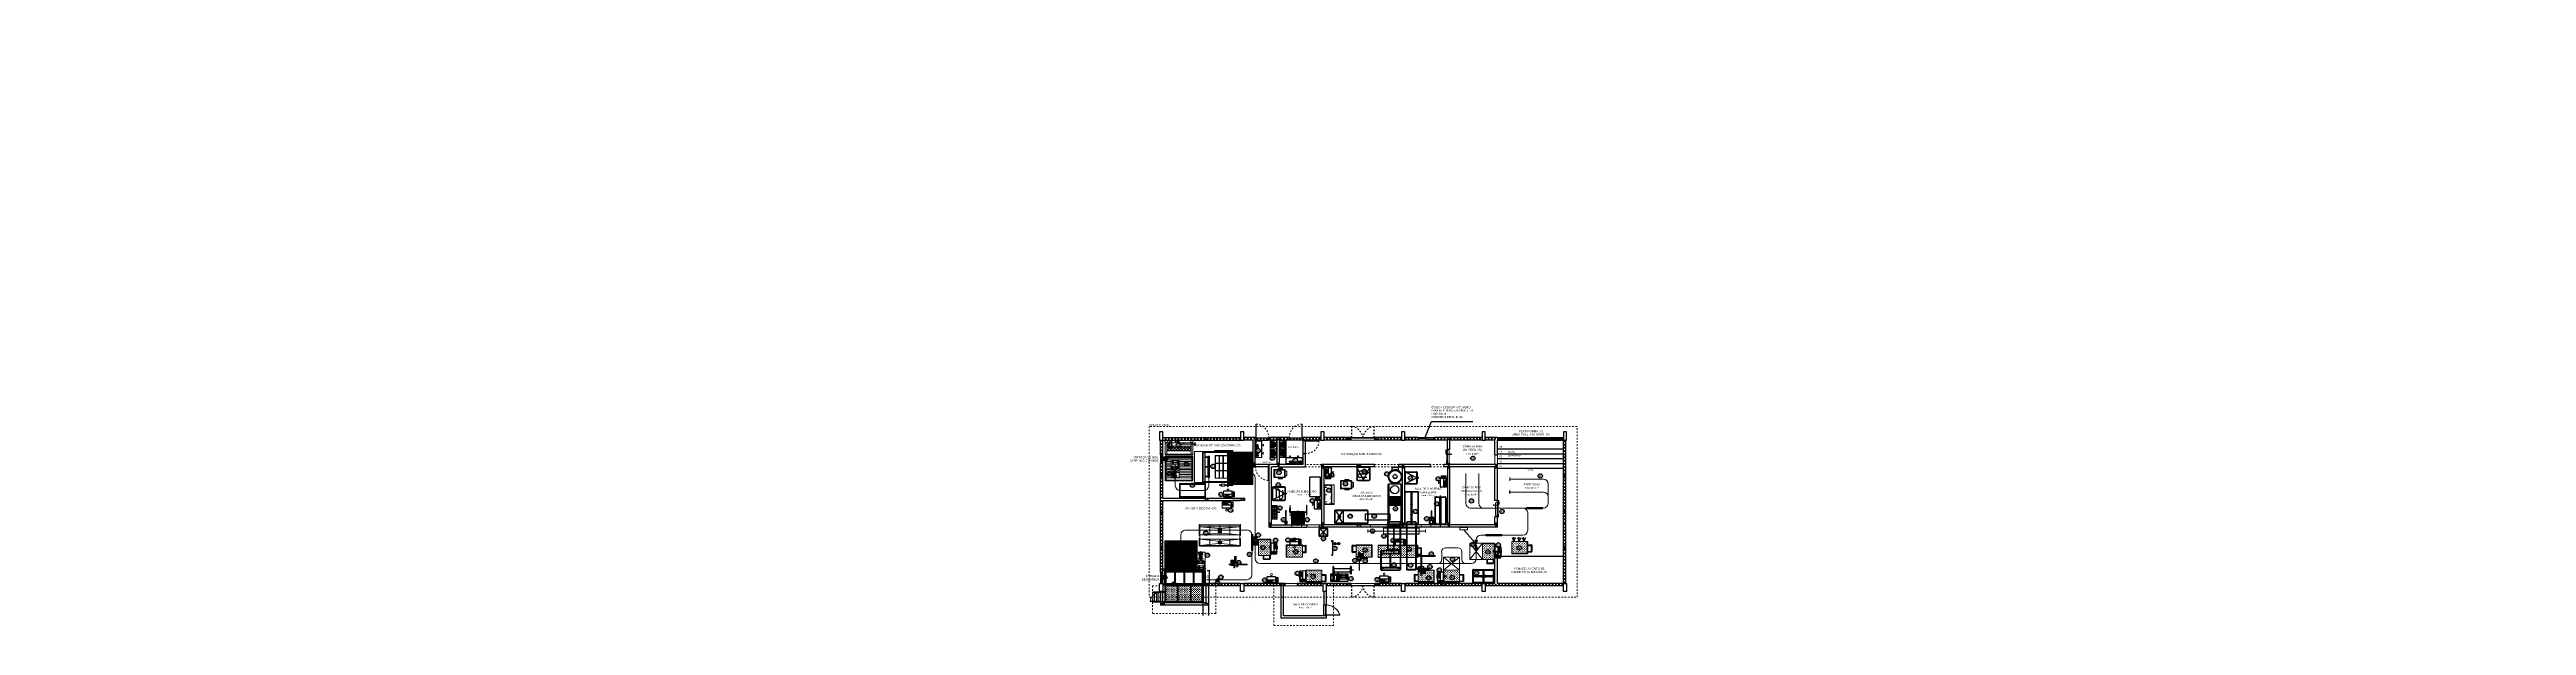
# Model space of a CAD drawing. Header units: millimetres. Extents: x 208330 to 208484, y 9278571 to 9278607.
import ezdxf

# ---------------------------------------------------------------- set-up
doc = ezdxf.new("R2010")
doc.units = ezdxf.units.MM
doc.header["$LTSCALE"] = 0.2
doc.header["$MEASUREMENT"] = 0
doc.linetypes.add('Dashed', pattern=[0.75, 0.5, -0.25])
doc.linetypes.add('HIDDEN', pattern=[0.375, 0.25, -0.125])
doc.layers.add('A-CONSTRUIR -', color=7, linetype='Continuous', lineweight=9, true_color=0xc70000)
doc.layers.add('A-COTAS', color=7, linetype='Continuous', lineweight=5, true_color=0xc70000)
for name, color, linetype, true_color in [('A-EQUIPAMENTOS', 7, 'Continuous', 0x7d7d7d), ('A-TEXTO1', 7, 'Continuous', 0x000000), ('PDF_Equip', 7, 'Continuous', 0x7a7a7a), ('PDF_equip 1020', 7, 'Continuous', 0x7a7a7a), ('PDF_equip inox', 7, 'Continuous', 0x7a7a7a), ('PDF_Equip1020', 7, 'Continuous', 0x7a7a7a), ('PDF_EQUIPAMENTOS', 7, 'Continuous', 0x7a7a7a), ('PDF_equipamentos inox', 7, 'Continuous', 0x7a7a7a), ('PDF_EquipInox', 7, 'Continuous', 0x7a7a7a), ('PDF_isopainel', 7, 'Continuous', 0x7a7a7a), ('PDF_PAREDE', 7, 'Continuous', 0x92268e)]:
    doc.layers.add(name, color=color, linetype=linetype, true_color=true_color)
for name, color, linetype, lineweight in [('A-ESQ-PORTAS', 2, 'Continuous', 18), ('A-ESTRUTURA', 164, 'Continuous', 30), ('A-PAREDE', 5, 'Continuous', 30), ('A-PROJEÇÃO', 251, 'Dashed', 9), ('A-VISTA01', 1, 'Continuous', 20), ('A-VISTA03', 3, 'Continuous', 9), ('A_PROJEÇÃO', 7, 'Dashed', 9)]:
    doc.layers.add(name, color=color, linetype=linetype, lineweight=lineweight)
for name, color, linetype in [('A-PARDE', 5, 'Continuous'), ('A-PISO', 251, 'Continuous'), ('ARQ_TEX', 2, 'Continuous'), ('PDF_Text', 7, 'Continuous')]:
    doc.layers.add(name, color=color, linetype=linetype)
doc.styles.add('A2 Arquitetos', font='arial.ttf')
doc.styles.add('PDF Arial', font='arial.ttf')
doc.styles.add('PDF Calibri', font='calibri.ttf')
doc.styles.add('R-80', font='romans.shx')
doc.styles.add('R60_1-75', font='arial.ttf')
doc.dimstyles.new('1-75', dxfattribs={"dimtxt": 0.113, "dimasz": 0.05, "dimexe": 0.02, "dimexo": 0.1, "dimgap": 0.05, "dimtad": 1, "dimzin": 4, "dimdsep": 46, "dimtxsty": 'R60_1-75', "dimblk1": 'OBLIQUE', "dimblk2": 'OBLIQUE', "dimsah": 1, "dimcen": 0.09, "dimdle": 0.02, "dimclrd": 7, "dimclre": 7, "dimclrt": 12, "dimadec": 0, "dimazin": 0, "dimtfac": 1, "dimtix": 1, "dimtofl": 0, "dimtmove": 2, "dimatfit": 0, "dimldrblk": 'OBLIQUE', "dimfxl": 0.1, "dimfxlon": 1, "dimtolj": 1, "dimtzin": 0, "dimarcsym": 0})
pattern_1 = [(0, (208445.6616, 9278558.4115), (0, 6.985), [5.08, -1.905]), (90, (208445.6616, 9278558.4115), (-6.985, 4e-16), [5.08, -1.905])]
pattern_2 = [(0, (208447.131, 9278570.2964), (0, 6.985), [5.08, -1.905]), (90, (208447.131, 9278570.2964), (-6.985, 4e-16), [5.08, -1.905])]
pattern_3 = [(0, (208463.325, 9278577.683), (0, 6.985), [5.08, -1.905]), (90, (208463.325, 9278577.683), (-6.985, 4e-16), [5.08, -1.905])]

# ---------------------------------------------------------------- blocks, each defined once
blk = doc.blocks.new('EQUIP')
at = {"layer": 'A-EQUIPAMENTOS', "lineweight": 5}
for points in [[(2.99, 13.95), (3.1, 13.95), (3.1, 14.86), (2.99, 14.86)], [(3.2, 13.95), (3.1, 13.95)], [(5.51, 14.82), (3.12, 14.82), (3.12, 13.98), (5.51, 13.98)], [(5.43, 13.95), (5.53, 13.95)], [(5.51, 13.95), (5.51, 12.89)], [(3.18, 12.89), (3.1, 12.89), (3.1, 12.86), (3.18, 12.86)], [(3.14, 12.87), (3.13, 12.86), (3.13, 12.86), (3.12, 12.86), (3.12, 12.87), (3.12, 12.88), (3.13, 12.89), (3.13, 12.88)], [(3.14, 12.87), (3.13, 12.88), (3.13, 12.89), (3.12, 12.88), (3.12, 12.87), (3.12, 12.86), (3.13, 12.86), (3.13, 12.86), (3.14, 12.87), (3.13, 12.86), (3.13, 12.86), (3.12, 12.86), (3.12, 12.87), (3.12, 12.88), (3.13, 12.89), (3.13, 12.88)], [(4.36, 12.86), (4.27, 12.86), (4.27, 12.89), (4.36, 12.89)], [(4.33, 12.87), (4.32, 12.88), (4.32, 12.89), (4.31, 12.88), (4.3, 12.87), (4.31, 12.86), (4.32, 12.86), (4.33, 12.86), (4.33, 12.87), (4.33, 12.86), (4.32, 12.86), (4.31, 12.86), (4.3, 12.87), (4.31, 12.88), (4.32, 12.89), (4.32, 12.88)], [(5.46, 12.89), (5.51, 12.89), (5.51, 12.86), (5.46, 12.86)], [(5.51, 12.87), (5.51, 12.88), (5.51, 12.89), (5.5, 12.89), (5.5, 12.88), (5.5, 12.87), (5.5, 12.86), (5.5, 12.86), (5.51, 12.86), (5.51, 12.87), (5.51, 12.86), (5.5, 12.86), (5.5, 12.86), (5.5, 12.87), (5.5, 12.88), (5.5, 12.89), (5.51, 12.89), (5.51, 12.88)]]:
    blk.add_lwpolyline(points, close=True, dxfattribs=at)
for points in [[(3.33, 14.86), (3.08, 14.87)], [(3.09, 14.86), (3.09, 13.95)], [(3.1, 14.91), (3.1, 14.91), (5.53, 14.91), (5.53, 14.86), (5.48, 14.86), (5.5, 14.86)], [(3.1, 14.77), (3.1, 14.76), (3.1, 14.76), (3.1, 14.86), (3.1, 14.91), (3.1, 14.91), (3.1, 14.87)], [(5.53, 14.86), (5.53, 14.87), (5.53, 14.91), (5.53, 14.86), (3.1, 14.86), (3.15, 14.86), (3.15, 14.86), (3.15, 14.86), (3.14, 14.86)], [(3.1, 14.91), (3.11, 14.91)], [(3.1, 14.9), (3.1, 14.91)], [(3.1, 14.86), (3.1, 14.91)], [(3.89, 14.87), (3.89, 14.91), (3.88, 14.91), (3.88, 14.86), (3.89, 14.86), (3.88, 14.87), (3.15, 14.87), (3.12, 14.87), (3.12, 14.86), (3.12, 14.86), (3.19, 14.86), (3.2, 14.86), (3.2, 14.86), (3.1, 14.86), (3.2, 14.86)], [(3.1, 14.89), (3.1, 14.9)], [(3.1, 14.89), (3.1, 14.88), (3.1, 14.88), (3.12, 14.86), (3.1, 14.85)], [(3.1, 14.87), (3.1, 14.86), (3.1, 14.86)], [(5.42, 12.89), (5.43, 14.86), (5.53, 14.86), (5.51, 12.89), (3.1, 12.89), (3.1, 13.95), (5.51, 13.95), (5.53, 13.93), (5.53, 13.92), (5.53, 13.92)], [(3.12, 14.86), (3.11, 14.85), (3.1, 14.84), (3.1, 14.82)], [(3.1, 14.86), (3.1, 14.86)], [(3.11, 14.76), (3.1, 14.77), (3.1, 14.85), (3.1, 14.84)], [(3.1, 14.82), (3.1, 14.81)], [(3.1, 14.82), (3.1, 14.82)], [(3.1, 14.81), (3.1, 14.8)], [(3.1, 14.8), (3.1, 14.79)], [(3.1, 14.79), (3.1, 14.78)], [(3.1, 14.79), (3.1, 14.79)], [(3.1, 14.78), (3.1, 14.77)], [(5.53, 13.98), (5.51, 13.97), (5.51, 14.05), (5.53, 14.05), (5.53, 13.95), (3.1, 13.95), (3.1, 13.9), (3.1, 13.9), (3.1, 13.93), (3.1, 13.92)], [(3.1, 14.05), (3.1, 14.05), (3.1, 14.05), (3.1, 13.95), (3.1, 13.9)], [(3.1, 14.03), (3.1, 14.05)], [(3.11, 14.04), (3.1, 14.05), (3.1, 13.97), (3.1, 13.98)], [(3.1, 14.03), (3.1, 14.03)], [(3.1, 14.02), (3.1, 14.03)], [(3.1, 14.01), (3.1, 14.02)], [(3.1, 14), (3.1, 14.01)], [(3.1, 13.99), (3.1, 14)], [(3.1, 13.98), (3.1, 13.99)], [(3.1, 13.98), (3.1, 13.98)], [(3.1, 13.96), (3.11, 13.95), (3.12, 13.95), (3.1, 13.97)], [(3.1, 13.94), (3.1, 13.95), (3.1, 13.96)], [(3.12, 13.94), (3.15, 13.94), (3.15, 13.95), (3.1, 13.95), (5.53, 13.95)], [(3.12, 12.89), (3.12, 13.95), (3.1, 13.93)], [(3.1, 13.95), (3.1, 13.95)], [(3.1, 13.92), (3.1, 13.92), (3.1, 13.92)], [(3.1, 13.91), (3.1, 13.91), (3.1, 13.9), (5.53, 13.9), (5.53, 13.91), (5.53, 13.9)], [(3.1, 13.9), (3.11, 13.9)], [(3.13, 14.87), (3.13, 14.86), (3.12, 14.86)], [(3.13, 14.86), (3.12, 14.87)], [(5.51, 14.79), (3.12, 14.79), (5.51, 14.79)], [(5.53, 14.74), (5.51, 14.76), (3.12, 14.76)], [(5.53, 14.06), (5.51, 14.05), (3.12, 14.05)], [(5.51, 14.02), (3.12, 14.02), (5.51, 14.02)], [(5.51, 13.94), (3.12, 13.94), (3.12, 13.95), (3.12, 13.96), (3.19, 13.96), (3.2, 13.96), (3.2, 13.95)], [(3.13, 13.94), (3.13, 13.95), (3.12, 13.96)], [(3.13, 13.95), (3.12, 13.94)], [(3.12, 13.93), (3.12, 13.93)], [(3.88, 13.91), (3.89, 13.91), (3.88, 13.9), (3.12, 13.9)], [(3.15, 14.86), (3.14, 14.87), (3.14, 14.86), (3.13, 14.86)], [(3.13, 13.96), (3.14, 13.95), (3.14, 13.94), (3.15, 13.95), (3.14, 13.96)], [(3.16, 14.86), (3.15, 14.86)], [(3.16, 13.95), (3.15, 13.96)], [(3.15, 13.94), (3.15, 13.94)], [(3.15, 12.94), (3.15, 13.89)], [(3.17, 14.86), (3.16, 14.86)], [(3.16, 14.76), (3.16, 14.05), (3.16, 14.76)], [(3.17, 13.95), (3.16, 13.96)], [(3.16, 12.95), (3.16, 13.9)], [(3.16, 13.86), (3.18, 13.86)], [(3.18, 14.86), (3.17, 14.86)], [(3.18, 13.95), (3.17, 13.96)], [(3.17, 13.88), (3.17, 13.85)], [(3.19, 14.86), (3.18, 14.86)], [(3.18, 14.86), (3.18, 14.86)], [(3.19, 13.95), (3.18, 13.96)], [(3.18, 13.95), (3.18, 13.96)], [(3.19, 14.86), (3.19, 14.86)], [(3.19, 14.05), (3.19, 14.76)], [(3.19, 13.96), (3.19, 13.96)], [(3.28, 13.86), (3.3, 13.86)], [(3.3, 13.88), (3.3, 13.85)], [(3.33, 14.86), (3.33, 14.86)], [(3.41, 13.86), (3.43, 13.86)], [(3.42, 13.88), (3.42, 13.85)], [(3.53, 13.86), (3.56, 13.86)], [(3.54, 13.88), (3.54, 13.85)], [(3.65, 13.86), (3.69, 13.86)], [(3.67, 13.88), (3.67, 13.85)], [(3.7, 14.05), (3.7, 14.76)], [(3.73, 14.05), (3.73, 14.76)], [(3.73, 14.05), (3.73, 14.76)], [(3.76, 14.05), (3.76, 14.76)], [(3.79, 13.86), (3.81, 13.86)], [(3.8, 13.88), (3.8, 13.85)], [(3.93, 14.87), (3.93, 14.86), (3.94, 14.86), (3.93, 14.86), (3.88, 14.86), (3.88, 14.91), (3.89, 14.91)], [(3.89, 14.9), (3.88, 14.91)], [(3.89, 14.89), (3.88, 14.9)], [(3.9, 14.86), (3.88, 14.88), (3.89, 14.88), (3.88, 14.89)], [(3.88, 13.92), (3.89, 13.93), (3.89, 13.9), (3.88, 13.9), (3.88, 13.95), (3.93, 13.95), (3.93, 13.94), (3.9, 13.94), (3.91, 13.95)], [(3.9, 13.95), (3.88, 13.93)], [(3.88, 12.9), (3.88, 13.94), (3.89, 13.95), (3.88, 13.95)], [(3.89, 13.92), (3.88, 13.92), (3.89, 13.92)], [(3.89, 14.91), (3.89, 14.91)], [(3.89, 12.9), (3.89, 13.94)], [(4.74, 13.9), (4.74, 13.91), (4.74, 13.9), (3.89, 13.9), (3.89, 13.9)], [(4.74, 14.87), (4.7, 14.87), (3.93, 14.87), (3.9, 14.87), (3.91, 14.86)], [(3.9, 13.93), (3.9, 13.93)], [(3.91, 14.87), (3.93, 14.86), (3.93, 14.87)], [(3.91, 14.86), (3.91, 14.87)], [(3.91, 13.94), (3.93, 13.95), (3.93, 13.94)], [(3.91, 13.95), (3.91, 13.94)], [(3.93, 13.95), (3.93, 13.94), (3.94, 13.94)], [(3.93, 12.95), (3.93, 13.9)], [(3.93, 13.86), (3.94, 13.86)], [(4.04, 13.86), (4.07, 13.86)], [(4.06, 13.88), (4.06, 13.85)], [(4.17, 13.86), (4.2, 13.86)], [(4.18, 13.88), (4.18, 13.85)], [(4.28, 14.05), (4.28, 14.76)], [(4.3, 13.86), (4.32, 13.86)], [(4.32, 14.05), (4.32, 14.76)], [(4.32, 14.05), (4.32, 14.76)], [(4.32, 13.88), (4.32, 13.85)], [(4.35, 14.05), (4.35, 14.76)], [(4.42, 13.86), (4.45, 13.86)], [(4.43, 13.88), (4.43, 13.85)], [(4.54, 13.86), (4.58, 13.86)], [(4.56, 13.88), (4.56, 13.85)], [(4.67, 13.86), (4.69, 13.86)], [(4.69, 14.86), (4.69, 14.86), (4.74, 14.86), (4.74, 14.91), (4.74, 14.91), (4.74, 14.9), (4.74, 14.89), (4.74, 14.88), (4.74, 14.86), (4.74, 14.87)], [(4.69, 14.86), (4.7, 14.87)], [(4.74, 13.93), (4.74, 13.9), (4.74, 13.95), (4.69, 13.95), (4.69, 13.94)], [(4.74, 13.94), (4.7, 13.94), (4.69, 13.95)], [(4.69, 12.95), (4.69, 13.9)], [(4.69, 13.88), (4.69, 13.85)], [(4.7, 14.86), (4.71, 14.87)], [(4.7, 14.86), (4.7, 14.86)], [(4.7, 13.95), (4.71, 13.94)], [(4.7, 13.94), (4.7, 13.94)], [(4.71, 14.86), (4.72, 14.87)], [(4.71, 13.95), (4.72, 13.94)], [(4.72, 14.86), (4.72, 14.87), (4.72, 14.86)], [(4.72, 13.95), (4.72, 13.94), (4.72, 13.95)], [(4.74, 14.86), (4.74, 14.91), (4.74, 14.87), (5.48, 14.87), (5.52, 14.87), (5.51, 14.87), (5.51, 14.86)], [(4.74, 14.91), (4.74, 14.91)], [(4.74, 14.86), (4.74, 14.86)], [(4.74, 13.94), (4.74, 13.95), (4.74, 13.93), (4.74, 13.92), (4.74, 13.92)], [(4.74, 13.95), (4.74, 13.95)], [(4.74, 13.94), (4.74, 12.9), (4.74, 13.94)], [(4.74, 13.93), (4.74, 13.93)], [(4.74, 13.92), (4.74, 13.92)], [(4.74, 13.9), (4.74, 13.9)], [(4.74, 13.9), (5.51, 13.9)], [(4.8, 13.86), (4.83, 13.86)], [(4.82, 13.88), (4.82, 13.85)], [(4.87, 14.05), (4.87, 14.76)], [(4.9, 14.76), (4.9, 14.05), (4.9, 14.76)], [(4.93, 14.05), (4.93, 14.76)], [(4.93, 13.86), (4.96, 13.86)], [(4.94, 13.88), (4.94, 13.85)], [(5.05, 13.86), (5.09, 13.86)], [(5.07, 13.88), (5.07, 13.85)], [(5.18, 13.86), (5.22, 13.86)], [(5.2, 13.88), (5.2, 13.85)], [(5.31, 13.86), (5.35, 13.86)], [(5.33, 13.88), (5.33, 13.85)], [(5.5, 14.87), (5.5, 14.86), (5.51, 14.86), (5.43, 14.86), (5.43, 14.86), (5.44, 14.86)], [(5.51, 14.87), (5.5, 14.86), (5.51, 14.86), (5.52, 14.85), (5.53, 14.84), (5.51, 14.85), (5.51, 14.77), (5.53, 14.76), (5.53, 14.86), (5.43, 14.86)], [(5.43, 14.86), (5.43, 14.86)], [(5.5, 13.94), (5.5, 13.95), (5.51, 13.96), (5.43, 13.96), (5.43, 13.95), (5.44, 13.96)], [(5.43, 13.96), (5.43, 13.96)], [(5.44, 14.86), (5.45, 14.86)], [(5.44, 14.05), (5.44, 14.76)], [(5.44, 13.95), (5.45, 13.96)], [(5.45, 14.86), (5.46, 14.86)], [(5.45, 13.95), (5.46, 13.96)], [(5.46, 14.86), (5.47, 14.86)], [(5.46, 13.95), (5.47, 13.96)], [(5.47, 14.86), (5.47, 14.86)], [(5.47, 14.86), (5.5, 14.86)], [(5.47, 14.05), (5.47, 14.76)], [(5.47, 14.05), (5.47, 14.76)], [(5.47, 13.95), (5.47, 13.96)], [(5.47, 13.95), (5.5, 13.96)], [(5.47, 12.95), (5.47, 13.9)], [(5.5, 14.87), (5.48, 14.86), (5.48, 14.87)], [(5.48, 14.86), (5.48, 14.86)], [(5.48, 13.94), (5.48, 13.95), (5.5, 13.96)], [(5.53, 13.93), (5.53, 13.9), (5.53, 13.95), (5.48, 13.95), (5.48, 13.94), (5.51, 13.94), (5.51, 13.95)], [(5.48, 13.95), (5.5, 13.94)], [(5.48, 13.94), (5.48, 13.94)], [(5.51, 13.94), (5.5, 13.95), (5.51, 13.96)], [(5.51, 14.86), (5.53, 14.88), (5.53, 14.89), (5.53, 14.9), (5.53, 14.91), (5.53, 14.91)], [(5.51, 12.89), (5.51, 14.86), (5.53, 14.85)], [(5.53, 14.86), (5.53, 14.86), (5.63, 14.86), (5.63, 13.95), (5.53, 13.95), (5.53, 13.96), (5.52, 13.95), (5.51, 13.95), (5.53, 13.97)], [(5.51, 14.84), (5.53, 14.82)], [(5.51, 14.82), (5.51, 14.8), (5.53, 14.79)], [(5.52, 14.82), (5.51, 14.82), (5.53, 14.81)], [(5.51, 14.82), (5.53, 14.82)], [(5.51, 14.74), (5.51, 14.82), (5.51, 14.82), (5.52, 14.82), (5.51, 14.77), (5.51, 14.78)], [(5.51, 14.81), (5.51, 14.79), (5.53, 14.79)], [(5.51, 14.81), (5.53, 14.8)], [(5.51, 14.8), (5.51, 14.79), (5.53, 14.78)], [(5.51, 14.79), (5.51, 14.78), (5.53, 14.77), (5.53, 14.76), (5.53, 14.75), (5.54, 14.75)], [(5.51, 14.03), (5.51, 14.05), (5.52, 13.99), (5.51, 13.99), (5.51, 13.99), (5.51, 14.06), (5.51, 14.74), (5.59, 14.74), (5.59, 14.75), (5.58, 14.76), (5.57, 14.77)], [(5.51, 14.76), (5.51, 14.77)], [(5.51, 14.74), (5.51, 14.75)], [(5.51, 14.06), (5.51, 14.06), (5.59, 14.06), (5.58, 14.05), (5.57, 14.05)], [(5.51, 14.02), (5.51, 14.03), (5.53, 14.05), (5.53, 14.04), (5.53, 14.05), (5.54, 14.05)], [(5.51, 14.05), (5.51, 14.03)], [(5.51, 14.01), (5.51, 14.03), (5.53, 14.03)], [(5.51, 14.02), (5.53, 14.03)], [(5.51, 14), (5.51, 14.01), (5.53, 14.02)], [(5.51, 13.99), (5.51, 14), (5.53, 14.01)], [(5.52, 13.99), (5.51, 13.99), (5.53, 14)], [(5.51, 13.98), (5.53, 13.99)], [(5.51, 13.98), (5.53, 13.98)], [(5.51, 13.93), (5.52, 13.93)], [(5.53, 14.91), (5.53, 14.91)], [(5.53, 14.79), (5.55, 14.78), (5.55, 14.8), (5.53, 14.8), (5.53, 14.76), (5.59, 14.76)], [(5.55, 14.8), (5.53, 14.8), (5.55, 14.79)], [(5.53, 14.79), (5.55, 14.77)], [(5.56, 14.74), (5.55, 14.76), (5.53, 14.78)], [(5.55, 14.74), (5.55, 14.76), (5.53, 14.77)], [(5.55, 14.74), (5.53, 14.76), (5.59, 14.76), (5.58, 14.77)], [(5.53, 14.76), (5.53, 14.76)], [(5.53, 14.74), (5.53, 14.76)], [(5.58, 14.06), (5.57, 14.05), (5.56, 14.05), (5.55, 14.04), (5.55, 14.03), (5.55, 14.01), (5.53, 14), (5.53, 14.05), (5.59, 14.05)], [(5.56, 14.06), (5.55, 14.05), (5.53, 14.03)], [(5.55, 14.06), (5.55, 14.05), (5.53, 14.05)], [(5.55, 14.06), (5.53, 14.05), (5.59, 14.05), (5.58, 14.05)], [(5.53, 14.06), (5.53, 14.05)], [(5.53, 14.05), (5.53, 14.05)], [(5.53, 14.03), (5.55, 14.05)], [(5.53, 14.02), (5.55, 14.03)], [(5.53, 14.01), (5.55, 14.02)], [(5.55, 14), (5.53, 14)], [(5.53, 13.94), (5.53, 13.95), (5.53, 13.9)], [(5.53, 13.92), (5.53, 13.92)], [(5.53, 13.9), (5.53, 13.9)], [(5.55, 13.95), (5.55, 14.86)], [(5.56, 14.76), (5.55, 14.76), (5.55, 14.78)], [(5.57, 14.74), (5.56, 14.76), (5.55, 14.77), (5.59, 14.77)], [(5.57, 14.06), (5.56, 14.05), (5.55, 14.05), (5.59, 14.05)], [(5.55, 14.01), (5.55, 14.01)], [(5.58, 14.74), (5.57, 14.76), (5.56, 14.77)], [(5.59, 14.76), (5.59, 14.76)], [(5.59, 14.74), (5.59, 14.06), (5.59, 14.06)], [(5.59, 14.05), (5.59, 14.05)], [(3.1, 12.89), (2.35, 12.89), (2.35, 13.53), (3.1, 13.53)], [(3.1, 13.52), (2.35, 13.52)], [(3.1, 13.49), (2.35, 13.49)], [(3.1, 12.94), (2.35, 12.94)], [(3.1, 12.9), (2.35, 12.9)], [(2.47, 12.9), (2.47, 13.52)], [(2.49, 13.49), (2.49, 13.52)], [(2.49, 12.9), (2.49, 12.94)], [(2.59, 12.9), (2.59, 13.52)], [(2.62, 12.9), (2.62, 13.52)], [(2.74, 12.9), (2.74, 13.52)], [(2.83, 12.9), (2.83, 13.52)], [(2.99, 12.9), (2.99, 13.52)], [(3.12, 12.95), (3.88, 12.95)], [(3.12, 12.9), (5.51, 12.9)], [(3.16, 13.73), (3.18, 13.73)], [(3.16, 13.61), (3.18, 13.61)], [(3.16, 13.49), (3.18, 13.49)], [(3.16, 13.37), (3.18, 13.37)], [(3.16, 13.24), (3.18, 13.24)], [(3.16, 13.11), (3.18, 13.11)], [(3.16, 12.98), (3.18, 12.98)], [(3.17, 13.75), (3.17, 13.73)], [(3.17, 13.63), (3.17, 13.6)], [(3.17, 13.5), (3.17, 13.48)], [(3.17, 13.37), (3.17, 13.35)], [(3.17, 13.26), (3.17, 13.22)], [(3.17, 13.13), (3.17, 13.09)], [(3.17, 13), (3.17, 12.97)], [(4.27, 12.89), (3.18, 12.89)], [(3.21, 13.79), (3.24, 13.79)], [(3.21, 13.67), (3.24, 13.67)], [(3.21, 13.55), (3.24, 13.55)], [(3.21, 13.42), (3.24, 13.42)], [(3.21, 13.3), (3.24, 13.3)], [(3.21, 13.17), (3.24, 13.17)], [(3.21, 13.05), (3.24, 13.05)], [(3.23, 13.81), (3.23, 13.78)], [(3.23, 13.69), (3.23, 13.66)], [(3.23, 13.57), (3.23, 13.54)], [(3.23, 13.44), (3.23, 13.41)], [(3.23, 13.32), (3.23, 13.28)], [(3.23, 13.18), (3.23, 13.16)], [(3.23, 13.07), (3.23, 13.03)], [(3.28, 13.73), (3.3, 13.73)], [(3.28, 13.61), (3.3, 13.61)], [(3.28, 13.49), (3.3, 13.49)], [(3.28, 13.37), (3.3, 13.37)], [(3.28, 13.24), (3.3, 13.24)], [(3.28, 13.11), (3.3, 13.11)], [(3.28, 12.98), (3.3, 12.98)], [(3.3, 13.75), (3.3, 13.73)], [(3.3, 13.63), (3.3, 13.6)], [(3.3, 13.5), (3.3, 13.48)], [(3.3, 13.37), (3.3, 13.35)], [(3.3, 13.26), (3.3, 13.22)], [(3.3, 13.13), (3.3, 13.09)], [(3.3, 13), (3.3, 12.97)], [(3.34, 13.79), (3.38, 13.79)], [(3.34, 13.67), (3.38, 13.67)], [(3.34, 13.55), (3.38, 13.55)], [(3.34, 13.42), (3.38, 13.42)], [(3.34, 13.3), (3.38, 13.3)], [(3.34, 13.17), (3.38, 13.17)], [(3.34, 13.05), (3.38, 13.05)], [(3.36, 13.81), (3.36, 13.78)], [(3.36, 13.69), (3.36, 13.66)], [(3.36, 13.57), (3.36, 13.54)], [(3.36, 13.44), (3.36, 13.41)], [(3.36, 13.32), (3.36, 13.28)], [(3.36, 13.18), (3.36, 13.16)], [(3.36, 13.07), (3.36, 13.03)], [(3.41, 13.73), (3.43, 13.73)], [(3.41, 13.61), (3.43, 13.61)], [(3.41, 13.49), (3.43, 13.49)], [(3.41, 13.37), (3.43, 13.37)], [(3.41, 13.24), (3.43, 13.24)], [(3.41, 13.11), (3.43, 13.11)], [(3.41, 12.98), (3.43, 12.98)], [(3.42, 13.75), (3.42, 13.73)], [(3.42, 13.63), (3.42, 13.6)], [(3.42, 13.5), (3.42, 13.48)], [(3.42, 13.37), (3.42, 13.35)], [(3.42, 13.26), (3.42, 13.22)], [(3.42, 13.13), (3.42, 13.09)], [(3.42, 13), (3.42, 12.97)], [(3.47, 13.79), (3.5, 13.79)], [(3.47, 13.67), (3.5, 13.67)], [(3.47, 13.55), (3.5, 13.55)], [(3.47, 13.42), (3.5, 13.42)], [(3.47, 13.3), (3.5, 13.3)], [(3.47, 13.17), (3.5, 13.17)], [(3.47, 13.05), (3.5, 13.05)], [(3.49, 13.81), (3.49, 13.78)], [(3.49, 13.69), (3.49, 13.66)], [(3.49, 13.57), (3.49, 13.54)], [(3.49, 13.44), (3.49, 13.41)], [(3.49, 13.32), (3.49, 13.28)], [(3.49, 13.18), (3.49, 13.16)], [(3.49, 13.07), (3.49, 13.03)], [(3.53, 13.73), (3.56, 13.73)], [(3.53, 13.61), (3.56, 13.61)], [(3.53, 13.49), (3.56, 13.49)], [(3.53, 13.37), (3.56, 13.37)], [(3.53, 13.24), (3.56, 13.24)], [(3.53, 13.11), (3.56, 13.11)], [(3.53, 12.98), (3.56, 12.98)], [(3.54, 13.75), (3.54, 13.73)], [(3.54, 13.63), (3.54, 13.6)], [(3.54, 13.5), (3.54, 13.48)], [(3.54, 13.37), (3.54, 13.35)], [(3.54, 13.26), (3.54, 13.22)], [(3.54, 13.13), (3.54, 13.09)], [(3.54, 13), (3.54, 12.97)], [(3.6, 13.79), (3.62, 13.79)], [(3.6, 13.67), (3.62, 13.67)], [(3.6, 13.55), (3.62, 13.55)], [(3.6, 13.42), (3.62, 13.42)], [(3.6, 13.3), (3.62, 13.3)], [(3.6, 13.17), (3.62, 13.17)], [(3.6, 13.05), (3.62, 13.05)], [(3.61, 13.81), (3.61, 13.78)], [(3.61, 13.69), (3.61, 13.66)], [(3.61, 13.57), (3.61, 13.54)], [(3.61, 13.44), (3.61, 13.41)], [(3.61, 13.32), (3.61, 13.28)], [(3.61, 13.18), (3.61, 13.16)], [(3.61, 13.07), (3.61, 13.03)], [(3.65, 13.73), (3.69, 13.73)], [(3.65, 13.61), (3.69, 13.61)], [(3.65, 13.49), (3.69, 13.49)], [(3.65, 13.37), (3.69, 13.37)], [(3.65, 13.24), (3.69, 13.24)], [(3.65, 13.11), (3.69, 13.11)], [(3.65, 12.98), (3.69, 12.98)], [(3.67, 13.75), (3.67, 13.73)], [(3.67, 13.63), (3.67, 13.6)], [(3.67, 13.5), (3.67, 13.48)], [(3.67, 13.37), (3.67, 13.35)], [(3.67, 13.26), (3.67, 13.22)], [(3.67, 13.13), (3.67, 13.09)], [(3.67, 13), (3.67, 12.97)], [(3.72, 13.79), (3.75, 13.79)], [(3.72, 13.67), (3.75, 13.67)], [(3.72, 13.55), (3.75, 13.55)], [(3.72, 13.42), (3.75, 13.42)], [(3.72, 13.3), (3.75, 13.3)], [(3.72, 13.17), (3.75, 13.17)], [(3.72, 13.05), (3.75, 13.05)], [(3.73, 13.81), (3.73, 13.78)], [(3.73, 13.69), (3.73, 13.66)], [(3.73, 13.57), (3.73, 13.54)], [(3.73, 13.44), (3.73, 13.41)], [(3.73, 13.32), (3.73, 13.28)], [(3.73, 13.18), (3.73, 13.16)], [(3.73, 13.07), (3.73, 13.03)], [(3.79, 13.73), (3.81, 13.73)], [(3.79, 13.61), (3.81, 13.61)], [(3.79, 13.49), (3.81, 13.49)], [(3.79, 13.37), (3.81, 13.37)], [(3.79, 13.24), (3.81, 13.24)], [(3.79, 13.11), (3.81, 13.11)], [(3.79, 12.98), (3.81, 12.98)], [(3.8, 13.75), (3.8, 13.73)], [(3.8, 13.63), (3.8, 13.6)], [(3.8, 13.5), (3.8, 13.48)], [(3.8, 13.37), (3.8, 13.35)], [(3.8, 13.26), (3.8, 13.22)], [(3.8, 13.13), (3.8, 13.09)], [(3.8, 13), (3.8, 12.97)], [(3.85, 13.79), (3.88, 13.79)], [(3.85, 13.67), (3.88, 13.67)], [(3.85, 13.55), (3.88, 13.55)], [(3.85, 13.42), (3.88, 13.42)], [(3.85, 13.3), (3.88, 13.3)], [(3.85, 13.17), (3.88, 13.17)], [(3.85, 13.05), (3.88, 13.05)], [(3.86, 13.81), (3.86, 13.78)], [(3.86, 13.69), (3.86, 13.66)], [(3.86, 13.57), (3.86, 13.54)], [(3.86, 13.44), (3.86, 13.41)], [(3.86, 13.32), (3.86, 13.28)], [(3.86, 13.18), (3.86, 13.16)], [(3.86, 13.07), (3.86, 13.03)], [(3.89, 12.95), (4.74, 12.95), (5.51, 12.95)], [(3.93, 13.73), (3.94, 13.73)], [(3.93, 13.61), (3.94, 13.61)], [(3.93, 13.49), (3.94, 13.49)], [(3.93, 13.37), (3.94, 13.37)], [(3.93, 13.24), (3.94, 13.24)], [(3.93, 13.11), (3.94, 13.11)], [(3.93, 12.98), (3.94, 12.98)], [(3.98, 13.79), (4.01, 13.79)], [(3.98, 13.67), (4.01, 13.67)], [(3.98, 13.55), (4.01, 13.55)], [(3.98, 13.42), (4.01, 13.42)], [(3.98, 13.3), (4.01, 13.3)], [(3.98, 13.17), (4.01, 13.17)], [(3.98, 13.05), (4.01, 13.05)], [(3.99, 13.81), (3.99, 13.78)], [(3.99, 13.69), (3.99, 13.66)], [(3.99, 13.57), (3.99, 13.54)], [(3.99, 13.44), (3.99, 13.41)], [(3.99, 13.32), (3.99, 13.28)], [(3.99, 13.18), (3.99, 13.16)], [(3.99, 13.07), (3.99, 13.03)], [(4.04, 13.73), (4.07, 13.73)], [(4.04, 13.61), (4.07, 13.61)], [(4.04, 13.49), (4.07, 13.49)], [(4.04, 13.37), (4.07, 13.37)], [(4.04, 13.24), (4.07, 13.24)], [(4.04, 13.11), (4.07, 13.11)], [(4.04, 12.98), (4.07, 12.98)], [(4.06, 13.75), (4.06, 13.73)], [(4.06, 13.63), (4.06, 13.6)], [(4.06, 13.5), (4.06, 13.48)], [(4.06, 13.37), (4.06, 13.35)], [(4.06, 13.26), (4.06, 13.22)], [(4.06, 13.13), (4.06, 13.09)], [(4.06, 13), (4.06, 12.97)], [(4.11, 13.79), (4.13, 13.79)], [(4.11, 13.67), (4.13, 13.67)], [(4.11, 13.55), (4.13, 13.55)], [(4.11, 13.42), (4.13, 13.42)], [(4.11, 13.3), (4.13, 13.3)], [(4.11, 13.17), (4.13, 13.17)], [(4.11, 13.05), (4.13, 13.05)], [(4.12, 13.81), (4.12, 13.78)], [(4.12, 13.69), (4.12, 13.66)], [(4.12, 13.57), (4.12, 13.54)], [(4.12, 13.44), (4.12, 13.41)], [(4.12, 13.32), (4.12, 13.28)], [(4.12, 13.18), (4.12, 13.16)], [(4.12, 13.07), (4.12, 13.03)], [(4.17, 13.73), (4.2, 13.73)], [(4.17, 13.61), (4.2, 13.61)], [(4.17, 13.49), (4.2, 13.49)], [(4.17, 13.37), (4.2, 13.37)], [(4.17, 13.24), (4.2, 13.24)], [(4.17, 13.11), (4.2, 13.11)], [(4.17, 12.98), (4.2, 12.98)], [(4.18, 13.75), (4.18, 13.73)], [(4.18, 13.63), (4.18, 13.6)], [(4.18, 13.5), (4.18, 13.48)], [(4.18, 13.37), (4.18, 13.35)], [(4.18, 13.26), (4.18, 13.22)], [(4.18, 13.13), (4.18, 13.09)], [(4.18, 13), (4.18, 12.97)], [(4.22, 13.79), (4.26, 13.79)], [(4.22, 13.67), (4.26, 13.67)], [(4.22, 13.55), (4.26, 13.55)], [(4.22, 13.42), (4.26, 13.42)], [(4.22, 13.3), (4.26, 13.3)], [(4.22, 13.17), (4.26, 13.17)], [(4.22, 13.05), (4.26, 13.05)], [(4.24, 13.81), (4.24, 13.78)], [(4.24, 13.69), (4.24, 13.66)], [(4.24, 13.57), (4.24, 13.54)], [(4.24, 13.44), (4.24, 13.41)], [(4.24, 13.32), (4.24, 13.28)], [(4.24, 13.18), (4.24, 13.16)], [(4.24, 13.07), (4.24, 13.03)], [(4.3, 13.73), (4.32, 13.73)], [(4.3, 13.61), (4.32, 13.61)], [(4.3, 13.49), (4.32, 13.49)], [(4.3, 13.37), (4.32, 13.37)], [(4.3, 13.24), (4.32, 13.24)], [(4.3, 13.11), (4.32, 13.11)], [(4.3, 12.98), (4.32, 12.98)], [(4.32, 13.75), (4.32, 13.73)], [(4.32, 13.63), (4.32, 13.6)], [(4.32, 13.5), (4.32, 13.48)], [(4.32, 13.37), (4.32, 13.35)], [(4.32, 13.26), (4.32, 13.22)], [(4.32, 13.13), (4.32, 13.09)], [(4.32, 13), (4.32, 12.97)], [(4.36, 13.79), (4.39, 13.79)], [(4.36, 13.67), (4.39, 13.67)], [(4.36, 13.55), (4.39, 13.55)], [(4.36, 13.42), (4.39, 13.42)], [(4.36, 13.3), (4.39, 13.3)], [(4.36, 13.17), (4.39, 13.17)], [(4.36, 13.05), (4.39, 13.05)], [(4.37, 13.81), (4.37, 13.78)], [(4.37, 13.69), (4.37, 13.66)], [(4.37, 13.57), (4.37, 13.54)], [(4.37, 13.44), (4.37, 13.41)], [(4.37, 13.32), (4.37, 13.28)], [(4.37, 13.18), (4.37, 13.16)], [(4.37, 13.07), (4.37, 13.03)], [(4.42, 13.73), (4.45, 13.73)], [(4.42, 13.61), (4.45, 13.61)], [(4.42, 13.49), (4.45, 13.49)], [(4.42, 13.37), (4.45, 13.37)], [(4.42, 13.24), (4.45, 13.24)], [(4.42, 13.11), (4.45, 13.11)], [(4.42, 12.98), (4.45, 12.98)], [(4.43, 13.75), (4.43, 13.73)], [(4.43, 13.63), (4.43, 13.6)], [(4.43, 13.5), (4.43, 13.48)], [(4.43, 13.37), (4.43, 13.35)], [(4.43, 13.26), (4.43, 13.22)], [(4.43, 13.13), (4.43, 13.09)], [(4.43, 13), (4.43, 12.97)], [(4.48, 13.79), (4.52, 13.79)], [(4.48, 13.67), (4.52, 13.67)], [(4.48, 13.55), (4.52, 13.55)], [(4.48, 13.42), (4.52, 13.42)], [(4.48, 13.3), (4.52, 13.3)], [(4.48, 13.17), (4.52, 13.17)], [(4.48, 13.05), (4.52, 13.05)], [(4.5, 13.81), (4.5, 13.78)], [(4.5, 13.69), (4.5, 13.66)], [(4.5, 13.57), (4.5, 13.54)], [(4.5, 13.44), (4.5, 13.41)], [(4.5, 13.32), (4.5, 13.28)], [(4.5, 13.18), (4.5, 13.16)], [(4.5, 13.07), (4.5, 13.03)], [(4.54, 13.73), (4.58, 13.73)], [(4.54, 13.61), (4.58, 13.61)], [(4.54, 13.49), (4.58, 13.49)], [(4.54, 13.37), (4.58, 13.37)], [(4.54, 13.24), (4.58, 13.24)], [(4.54, 13.11), (4.58, 13.11)], [(4.54, 12.98), (4.58, 12.98)], [(4.56, 13.75), (4.56, 13.73)], [(4.56, 13.63), (4.56, 13.6)], [(4.56, 13.5), (4.56, 13.48)], [(4.56, 13.37), (4.56, 13.35)], [(4.56, 13.26), (4.56, 13.22)], [(4.56, 13.13), (4.56, 13.09)], [(4.56, 13), (4.56, 12.97)], [(4.61, 13.79), (4.64, 13.79)], [(4.61, 13.67), (4.64, 13.67)], [(4.61, 13.55), (4.64, 13.55)], [(4.61, 13.42), (4.64, 13.42)], [(4.61, 13.3), (4.64, 13.3)], [(4.61, 13.17), (4.64, 13.17)], [(4.61, 13.05), (4.64, 13.05)], [(4.63, 13.81), (4.63, 13.78)], [(4.63, 13.69), (4.63, 13.66)], [(4.63, 13.57), (4.63, 13.54)], [(4.63, 13.44), (4.63, 13.41)], [(4.63, 13.32), (4.63, 13.28)], [(4.63, 13.18), (4.63, 13.16)], [(4.63, 13.07), (4.63, 13.03)], [(4.67, 13.73), (4.69, 13.73)], [(4.67, 13.61), (4.69, 13.61)], [(4.67, 13.49), (4.69, 13.49)], [(4.67, 13.37), (4.69, 13.37)], [(4.67, 13.24), (4.69, 13.24)], [(4.67, 13.11), (4.69, 13.11)], [(4.67, 12.98), (4.69, 12.98)], [(4.69, 13.75), (4.69, 13.73)], [(4.69, 13.63), (4.69, 13.6)], [(4.69, 13.5), (4.69, 13.48)], [(4.69, 13.37), (4.69, 13.35)], [(4.69, 13.26), (4.69, 13.22)], [(4.69, 13.13), (4.69, 13.09)], [(4.69, 13), (4.69, 12.97)], [(4.74, 13.79), (4.77, 13.79)], [(4.74, 13.67), (4.77, 13.67)], [(4.74, 13.55), (4.77, 13.55)], [(4.74, 13.42), (4.77, 13.42)], [(4.74, 13.3), (4.77, 13.3)], [(4.74, 13.17), (4.77, 13.17)], [(4.74, 13.05), (4.77, 13.05)], [(4.75, 13.81), (4.75, 13.78)], [(4.75, 13.69), (4.75, 13.66)], [(4.75, 13.57), (4.75, 13.54)], [(4.75, 13.44), (4.75, 13.41)], [(4.75, 13.32), (4.75, 13.28)], [(4.75, 13.18), (4.75, 13.16)], [(4.75, 13.07), (4.75, 13.03)], [(4.8, 13.73), (4.83, 13.73)], [(4.8, 13.61), (4.83, 13.61)], [(4.8, 13.49), (4.83, 13.49)], [(4.8, 13.37), (4.83, 13.37)], [(4.8, 13.24), (4.83, 13.24)], [(4.8, 13.11), (4.83, 13.11)], [(4.8, 12.98), (4.83, 12.98)], [(4.82, 13.75), (4.82, 13.73)], [(4.82, 13.63), (4.82, 13.6)], [(4.82, 13.5), (4.82, 13.48)], [(4.82, 13.37), (4.82, 13.35)], [(4.82, 13.26), (4.82, 13.22)], [(4.82, 13.13), (4.82, 13.09)], [(4.82, 13), (4.82, 12.97)], [(4.87, 13.79), (4.9, 13.79)], [(4.87, 13.67), (4.9, 13.67)], [(4.87, 13.55), (4.9, 13.55)], [(4.87, 13.42), (4.9, 13.42)], [(4.87, 13.3), (4.9, 13.3)], [(4.87, 13.17), (4.9, 13.17)], [(4.87, 13.05), (4.9, 13.05)], [(4.88, 13.81), (4.88, 13.78)], [(4.88, 13.69), (4.88, 13.66)], [(4.88, 13.57), (4.88, 13.54)], [(4.88, 13.44), (4.88, 13.41)], [(4.88, 13.32), (4.88, 13.28)], [(4.88, 13.18), (4.88, 13.16)], [(4.88, 13.07), (4.88, 13.03)], [(4.93, 13.73), (4.96, 13.73)], [(4.93, 13.61), (4.96, 13.61)], [(4.93, 13.49), (4.96, 13.49)], [(4.93, 13.37), (4.96, 13.37)], [(4.93, 13.24), (4.96, 13.24)], [(4.93, 13.11), (4.96, 13.11)], [(4.93, 12.98), (4.96, 12.98)], [(4.94, 13.75), (4.94, 13.73)], [(4.94, 13.63), (4.94, 13.6)], [(4.94, 13.5), (4.94, 13.48)], [(4.94, 13.37), (4.94, 13.35)], [(4.94, 13.26), (4.94, 13.22)], [(4.94, 13.13), (4.94, 13.09)], [(4.94, 13), (4.94, 12.97)], [(4.99, 13.79), (5.03, 13.79)], [(4.99, 13.67), (5.03, 13.67)], [(4.99, 13.55), (5.03, 13.55)], [(4.99, 13.42), (5.03, 13.42)], [(4.99, 13.3), (5.03, 13.3)], [(4.99, 13.17), (5.03, 13.17)], [(4.99, 13.05), (5.03, 13.05)], [(5.01, 13.81), (5.01, 13.78)], [(5.01, 13.69), (5.01, 13.66)], [(5.01, 13.57), (5.01, 13.54)], [(5.01, 13.44), (5.01, 13.41)], [(5.01, 13.32), (5.01, 13.28)], [(5.01, 13.18), (5.01, 13.16)], [(5.01, 13.07), (5.01, 13.03)], [(5.05, 13.73), (5.09, 13.73)], [(5.05, 13.61), (5.09, 13.61)], [(5.05, 13.49), (5.09, 13.49)], [(5.05, 13.37), (5.09, 13.37)], [(5.05, 13.24), (5.09, 13.24)], [(5.05, 13.11), (5.09, 13.11)], [(5.05, 12.98), (5.09, 12.98)], [(5.07, 13.75), (5.07, 13.73)], [(5.07, 13.63), (5.07, 13.6)], [(5.07, 13.5), (5.07, 13.48)], [(5.07, 13.37), (5.07, 13.35)], [(5.07, 13.26), (5.07, 13.22)], [(5.07, 13.13), (5.07, 13.09)], [(5.07, 13), (5.07, 12.97)], [(5.12, 13.79), (5.15, 13.79)], [(5.12, 13.67), (5.15, 13.67)], [(5.12, 13.55), (5.15, 13.55)], [(5.12, 13.42), (5.15, 13.42)], [(5.12, 13.3), (5.15, 13.3)], [(5.12, 13.17), (5.15, 13.17)], [(5.12, 13.05), (5.15, 13.05)], [(5.14, 13.81), (5.14, 13.78)], [(5.14, 13.69), (5.14, 13.66)], [(5.14, 13.57), (5.14, 13.54)], [(5.14, 13.44), (5.14, 13.41)], [(5.14, 13.32), (5.14, 13.28)], [(5.14, 13.18), (5.14, 13.16)], [(5.14, 13.07), (5.14, 13.03)], [(5.18, 13.73), (5.22, 13.73)], [(5.18, 13.61), (5.22, 13.61)], [(5.18, 13.49), (5.22, 13.49)], [(5.18, 13.37), (5.22, 13.37)], [(5.18, 13.24), (5.22, 13.24)], [(5.18, 13.11), (5.22, 13.11)], [(5.18, 12.98), (5.22, 12.98)], [(5.2, 13.75), (5.2, 13.73)], [(5.2, 13.63), (5.2, 13.6)], [(5.2, 13.5), (5.2, 13.48)], [(5.2, 13.37), (5.2, 13.35)], [(5.2, 13.26), (5.2, 13.22)], [(5.2, 13.13), (5.2, 13.09)], [(5.2, 13), (5.2, 12.97)], [(5.24, 13.79), (5.28, 13.79)], [(5.24, 13.67), (5.28, 13.67)], [(5.24, 13.55), (5.28, 13.55)], [(5.24, 13.42), (5.28, 13.42)], [(5.24, 13.3), (5.28, 13.3)], [(5.24, 13.17), (5.28, 13.17)], [(5.24, 13.05), (5.28, 13.05)], [(5.26, 13.81), (5.26, 13.78)], [(5.26, 13.69), (5.26, 13.66)], [(5.26, 13.57), (5.26, 13.54)], [(5.26, 13.44), (5.26, 13.41)], [(5.26, 13.32), (5.26, 13.28)], [(5.26, 13.18), (5.26, 13.16)], [(5.26, 13.07), (5.26, 13.03)], [(5.31, 13.73), (5.35, 13.73)], [(5.31, 13.61), (5.35, 13.61)], [(5.31, 13.49), (5.35, 13.49)], [(5.31, 13.37), (5.35, 13.37)], [(5.31, 13.24), (5.35, 13.24)], [(5.31, 13.11), (5.35, 13.11)], [(5.31, 12.98), (5.35, 12.98)], [(5.33, 13.75), (5.33, 13.73)], [(5.33, 13.63), (5.33, 13.6)], [(5.33, 13.5), (5.33, 13.48)], [(5.33, 13.37), (5.33, 13.35)], [(5.33, 13.26), (5.33, 13.22)], [(5.33, 13.13), (5.33, 13.09)], [(5.33, 13), (5.33, 12.97)], [(5.37, 13.79), (5.4, 13.79)], [(5.37, 13.67), (5.4, 13.67)], [(5.37, 13.55), (5.4, 13.55)], [(5.37, 13.42), (5.4, 13.42)], [(5.37, 13.3), (5.4, 13.3)], [(5.37, 13.17), (5.4, 13.17)], [(5.37, 13.05), (5.4, 13.05)], [(5.39, 13.81), (5.39, 13.78)], [(5.39, 13.69), (5.39, 13.66)], [(5.39, 13.57), (5.39, 13.54)], [(5.39, 13.44), (5.39, 13.41)], [(5.39, 13.32), (5.39, 13.28)], [(5.39, 13.18), (5.39, 13.16)], [(5.39, 13.07), (5.39, 13.03)]]:
    blk.add_lwpolyline(points, dxfattribs=at)
at = {"layer": 'A-EQUIPAMENTOS', "lineweight": 25}
blk.add_lwpolyline([(3.12, 12.94), (3.12, 12.95), (3.13, 12.95), (3.13, 12.94)], close=True, dxfattribs=at)
at = {"layer": 'A-EQUIPAMENTOS', "lineweight": 18}
blk.add_lwpolyline([(3.13, 12.91), (3.13, 12.94)], dxfattribs=at)
blk = doc.blocks.new('p1')
for p, q in [((171.04, 297.32), (171.04, 297.34)), ((171.88, 297.34), (171.04, 297.34)), ((171.88, 297.32), (171.04, 297.32)), ((171.88, 297.37), (171.88, 297.34)), ((171.88, 297.34), (171.91, 297.34)), ((171.88, 297.34), (171.91, 297.34)), ((171.88, 297.34), (171.88, 297.32)), ((171.91, 297.34), (171.91, 297.33)), ((171.91, 297.33), (171.92, 297.33)), ((171.92, 297.33), (171.92, 297.34)), ((171.92, 297.34), (172.03, 297.34)), ((172.03, 297.34), (172.03, 297.37)), ((171.88, 296.51), (171.88, 296.54)), ((171.88, 296.54), (171.91, 296.54)), ((171.91, 296.55), (171.92, 296.55)), ((171.91, 296.54), (171.91, 296.55)), ((171.92, 296.55), (171.92, 296.54)), ((171.92, 296.54), (172.03, 296.54)), ((172.03, 296.54), (172.03, 296.51))]:
    blk.add_line(p, q)
at = {"linetype": 'Continuous', "const_width": 0.001}
blk.add_lwpolyline([(171.87, 297.34, -1), (171.88, 297.34, -1)], format="xyb", close=True, dxfattribs=at)
at = {"layer": 'A-PISO'}
blk.add_line((172.03, 297.34), (172.03, 296.54), dxfattribs=at)
at = {"layer": 'A-PROJEÇÃO', "ltscale": 50}
for p, q in [((171.88, 297.34), (171.88, 296.54)), ((171.9, 297.34), (171.9, 296.54))]:
    blk.add_line(p, q, dxfattribs=at)
at = {"layer": 'A-PROJEÇÃO'}
blk.add_arc((171.84, 297.35), 0.807, 182.3587, 272.3818, dxfattribs=at)
blk = doc.blocks.new('PORTA 150')
for p, q in [((0.06, 0.85), (0.04, 0.85)), ((1.44, 0.85), (1.46, 0.85))]:
    blk.add_line(p, q)
at = {"layer": 'A-ESQ-PORTAS'}
for p, q in [((0, 0.15), (0.03, 0.15)), ((0.03, 0), (0, 0)), ((0.03, 0.15), (0.03, 0.11)), ((0.03, 0.15), (0.03, 0.11)), ((0.03, 0.11), (0.04, 0.11)), ((0.04, 0.1), (0.03, 0.1)), ((0.03, 0.1), (0.03, 0)), ((0.03, 0), (1.47, 0)), ((0.04, 0.15), (0.06, 0.15)), ((0.04, 0.11), (0.04, 0.1)), ((1.46, 0.15), (1.44, 0.15)), ((1.47, 0.11), (1.46, 0.11)), ((1.46, 0.11), (1.46, 0.1)), ((1.46, 0.1), (1.47, 0.1)), ((1.5, 0.15), (1.47, 0.15)), ((1.47, 0.15), (1.47, 0.11)), ((1.47, 0.15), (1.47, 0.11)), ((1.47, 0.1), (1.47, 0)), ((1.47, 0), (1.5, 0))]:
    blk.add_line(p, q, dxfattribs=at)
at = {"layer": 'A-ESQ-PORTAS', "ltscale": 50}
for p, q in [((0.03, 0.15), (1.44, 0.15)), ((0.03, 0.12), (1.47, 0.12))]:
    blk.add_line(p, q, dxfattribs=at)
at = {"layer": 'A-ESQ-PORTAS', "linetype": 'Continuous', "const_width": 0.001}
for points in [[(0.03, 0.15, 1), (0.03, 0.15, 1)], [(1.47, 0.15, -1), (1.47, 0.15, -1)]]:
    blk.add_lwpolyline(points, format="xyb", close=True, dxfattribs=at)
at = {"layer": 'A-PROJEÇÃO'}
for p, q in [((0.04, 0.15), (0.04, 0.85)), ((0.06, 0.15), (0.06, 0.85)), ((1.44, 0.15), (1.44, 0.85)), ((1.46, 0.15), (1.46, 0.85))]:
    blk.add_line(p, q, dxfattribs=at)
for centre, start, end in [((-0.05, 0.06), 4.57, 82.747), ((1.55, 0.06), 97.253, 175.43)]:
    blk.add_arc(centre, 0.798, start, end, dxfattribs=at)
blk = doc.blocks.new('porta frigorífica')
for p, q in [((-0.33, 0), (0.33, 0)), ((-0.24, 0.1), (-0.18, 0.1)), ((-0.24, 0.1), (-0.24, 0.1)), ((-0.24, 0.01), (-0.18, 0.01)), ((-0.24, 0.01), (-0.24, 0)), ((-0.23, 0.02), (-0.19, 0.02)), ((-0.23, 0.02), (-0.23, 0.01)), ((-0.22, 0.1), (-0.2, 0.1)), ((-0.22, 0.1), (-0.22, 0.1)), ((-0.21, 0.1), (-0.21, 0.02)), ((-0.21, 0), (-0.21, -0.13)), ((-0.2, 0.1), (-0.2, 0.02)), ((-0.2, 0.1), (-0.2, 0.1)), ((-0.2, 0), (-0.2, -0.13)), ((-0.19, 0.02), (-0.19, 0.01)), ((-0.18, 0.1), (-0.18, 0.1)), ((-0.18, 0.01), (-0.18, 0)), ((0.33, 0), (0.35, -0.11)), ((-0.5, -0.09), (-0.4, -0.09)), ((-0.5, -0.1), (-0.5, -0.09)), ((-0.5, -0.1), (-0.44, -0.11)), ((-0.5, -0.1), (-0.4, -0.1)), ((-0.44, -0.1), (-0.44, -0.16)), ((-0.44, -0.16), (-0.4, -0.16)), ((-0.4, -0.09), (-0.4, -0.16)), ((-0.4, -0.09), (0.39, -0.09)), ((-0.4, -0.14), (-0.38, -0.14)), ((-0.4, -0.15), (-0.38, -0.15)), ((-0.38, -0.09), (-0.35, -0.09)), ((-0.38, -0.09), (-0.38, -0.1)), ((-0.38, -0.1), (-0.35, -0.1)), ((-0.38, -0.11), (0.38, -0.11)), ((-0.38, -0.11), (-0.38, -0.12)), ((-0.38, -0.13), (-0.19, -0.13)), ((-0.38, -0.13), (-0.38, -0.18)), ((-0.38, -0.13), (-0.21, -0.13)), ((-0.38, -0.18), (-0.35, -0.18)), ((-0.37, -0.13), (0.38, -0.13)), ((-0.33, 0), (-0.35, -0.11)), ((-0.35, -0.09), (0.35, -0.09)), ((-0.35, -0.09), (-0.35, -0.1)), ((-0.33, -0.16), (-0.35, -0.18)), ((-0.33, -0.16), (-0.31, -0.16)), ((-0.31, -0.13), (-0.31, -0.16)), ((-0.23, -0.13), (-0.23, -0.14)), ((-0.23, -0.14), (-0.19, -0.14)), ((-0.2, -0.13), (-0.19, -0.13)), ((-0.19, -0.13), (-0.19, -0.13)), ((-0.19, -0.13), (-0.19, -0.14)), ((0.09, -0.13), (0.39, -0.13)), ((0.09, -0.13), (0.39, -0.15)), ((0.09, -0.13), (0.38, -0.14)), ((0.09, -0.13), (0.09, -0.13)), ((0.35, -0.09), (0.35, -0.1)), ((0.35, -0.09), (0.38, -0.09)), ((0.35, -0.1), (0.38, -0.1)), ((0.38, -0.11), (0.38, -0.12)), ((0.39, -0.09), (0.39, -0.13)), ((0.39, -0.09), (0.5, -0.09)), ((0.4, -0.1), (0.4, -0.14)), ((0.4, -0.12), (0.5, -0.1)), ((0.4, -0.1), (0.5, -0.1)), ((0.5, -0.1), (0.5, -0.09))]:
    blk.add_line(p, q)
for centre, radius in [((-0.36, -0.16), 0.00759), ((0.39, -0.14), 0.00995)]:
    blk.add_circle(centre, radius)
for centre, radius, start, end in [((-0.23, 0.1), 0.0024, 126.7666, 180), ((-0.21, 0.07), 0.045, 53.492, 126.7666), ((-0.18, 0.1), 0.0024, 0, 53.492), ((-0.37, -0.12), 0.006, 180, 270), ((-0.3, -0.03), 0.159, 251.5563, 302.0816), ((-0.29, -0.05), 0.123, 249.6092, 301.735), ((-0.24, -0.13), 0.0203, 294.8844, 349.3502), ((-0.23, -0.13), 0.0299, 294.8844, 352.7905), ((0.38, -0.12), 0.006, 270, 0)]:
    blk.add_arc(centre, radius, start, end)
blk = doc.blocks.new('PILARETES')
at = {"layer": 'A-ESTRUTURA'}
for points in [[(-17.85, -0.38), (-17.85, -0.47), (-18.05, -0.47), (-18.05, -0.38)], [(-13.41, -0.38), (-13.41, -0.47), (-13.61, -0.47), (-13.61, -0.38)], [(-11.85, -0.38), (-11.85, -0.47), (-11.65, -0.47), (-11.65, -0.38)], [(-7.28, -0.38), (-7.28, -0.47), (-7.48, -0.47), (-7.48, -0.38)], [(-2.82, -0.38), (-2.82, -0.47), (-3.02, -0.47), (-3.02, -0.38)], [(-25.2, -2.63), (-25.11, -2.63), (-25.11, -2.83), (-25.2, -2.83)], [(-20.95, -2.04), (-20.86, -2.04), (-20.86, -2.23), (-20.95, -2.23)], [(-18, -2.04), (-17.91, -2.04), (-17.91, -2.23), (-18, -2.23)], [(-15.17, -2.04), (-15.08, -2.04), (-15.08, -2.23), (-15.17, -2.23)], [(-12.47, -2.04), (-12.47, -2.12), (-12.27, -2.12), (-12.27, -2.04)], [(-10.17, -2.04), (-10.08, -2.04), (-10.08, -2.23), (-10.17, -2.23)], [(-7.42, -1.93), (-7.33, -1.93), (-7.33, -2.12), (-7.42, -2.12)], [(-5.91, -1.93), (-5.82, -1.93), (-5.82, -2.12), (-5.91, -2.12)], [(-0.08, -2.83), (-0.17, -2.83), (-0.17, -2.63), (-0.08, -2.63)], [(-5.07, -4.13), (-5.07, -4.22), (-5.27, -4.22), (-5.27, -4.13)], [(-2.82, -4.13), (-2.82, -4.22), (-3.02, -4.22), (-3.02, -4.13)], [(-25.2, -4.85), (-25.11, -4.85), (-25.11, -5.05), (-25.2, -5.05)], [(-20.95, -5.67), (-20.86, -5.67), (-20.86, -5.88), (-20.95, -5.88)], [(-18, -5.67), (-17.91, -5.67), (-17.91, -5.88), (-18, -5.88)], [(-15.17, -5.67), (-15.08, -5.67), (-15.08, -5.88), (-15.17, -5.88)], [(-12.47, -5.88), (-12.47, -5.79), (-12.27, -5.79), (-12.27, -5.88)], [(-10.17, -5.67), (-10.08, -5.67), (-10.08, -5.88), (-10.17, -5.88)], [(-6.92, -5.67), (-6.83, -5.67), (-6.83, -5.88), (-6.92, -5.88)], [(-0.08, -5.05), (-0.17, -5.05), (-0.17, -4.85), (-0.08, -4.85)], [(-25.2, -7.08), (-25.11, -7.08), (-25.11, -7.28), (-25.2, -7.28)], [(-20.95, -7.63), (-20.86, -7.63), (-20.86, -7.43), (-20.95, -7.43)], [(-0.17, -7.08), (-0.08, -7.08), (-0.08, -7.28), (-0.17, -7.28)], [(-22.55, -9.44), (-22.55, -9.53), (-22.75, -9.53), (-22.75, -9.44)], [(-17.53, -9.44), (-17.53, -9.53), (-17.72, -9.53), (-17.72, -9.44)], [(-13.41, -9.53), (-13.41, -9.44), (-13.61, -9.44), (-13.61, -9.53)], [(-11.85, -9.53), (-11.85, -9.44), (-11.65, -9.44), (-11.65, -9.53)], [(-7.53, -9.44), (-7.53, -9.53), (-7.72, -9.53), (-7.72, -9.44)], [(-2.82, -9.44), (-2.82, -9.53), (-3.02, -9.53), (-3.02, -9.44)], [(-2.82, -10.64), (-2.82, -10.73), (-3.02, -10.73), (-3.02, -10.64)], [(-0.28, -10.64), (-0.28, -10.73), (-0.08, -10.73), (-0.08, -10.64)]]:
    blk.add_lwpolyline(points, close=True, dxfattribs=at)
blk = doc.blocks.new('galpao')
at = {"color": 6}
blk.add_line((208285.83, 9278572.36), (208285.83, 9278572.36), dxfattribs=at)
at = {"layer": 'A-EQUIPAMENTOS'}
blk.add_line((208295.24, 9278577.21), (208295.24, 9278577.36), dxfattribs=at)
blk.add_line((208295.24, 9278577.21), (208295.24, 9278577.36), dxfattribs=at)
blk.add_lwpolyline([(208300.91, 9278575.41), (208305.01, 9278575.41)], dxfattribs=at)
at = {"layer": 'A-ESQ-PORTAS'}
for p, q in [((208280.04, 9278581.23), (208280.04, 9278581.69)), ((208280.06, 9278581.23), (208280.06, 9278581.69)), ((208280.09, 9278581.23), (208280.09, 9278581.69)), ((208297.77, 9278582), (208297.7, 9278582)), ((208297.7, 9278582), (208297.7, 9278581.99)), ((208297.73, 9278581.96), (208297.7, 9278581.99)), ((208297.81, 9278582.02), (208297.73, 9278582.02)), ((208297.8, 9278582.02), (208297.73, 9278582.02)), ((208297.73, 9278582.02), (208297.73, 9278582.02)), ((208297.73, 9278581.96), (208297.73, 9278581.94)), ((208297.76, 9278581.94), (208297.73, 9278581.94)), ((208297.74, 9278582.02), (208297.74, 9278582)), ((208297.76, 9278581.38), (208297.75, 9278581.17)), ((208297.76, 9278582.02), (208297.76, 9278582)), ((208297.76, 9278582), (208297.76, 9278581.71)), ((208297.76, 9278581.77), (208297.76, 9278581.72)), ((208297.76, 9278581.77), (208297.76, 9278581.77)), ((208297.92, 9278581.75), (208297.76, 9278581.75)), ((208297.92, 9278581.73), (208297.76, 9278581.73)), ((208297.76, 9278581.72), (208297.76, 9278581.72)), ((208297.77, 9278581.71), (208297.76, 9278581.71)), ((208297.76, 9278581.38), (208297.76, 9278581.18)), ((208297.77, 9278581.38), (208297.76, 9278581.38)), ((208297.81, 9278581.15), (208297.76, 9278581.15)), ((208297.77, 9278582), (208297.77, 9278581.75)), ((208297.77, 9278581.99), (208297.77, 9278581.18)), ((208297.77, 9278581.73), (208297.77, 9278581.71)), ((208297.77, 9278581.38), (208297.77, 9278581.17)), ((208297.81, 9278581.17), (208297.77, 9278581.17)), ((208297.8, 9278582.09), (208297.78, 9278582.02)), ((208297.79, 9278582), (208297.78, 9278582)), ((208297.79, 9278581.17), (208297.78, 9278581.17)), ((208297.78, 9278581.15), (208297.8, 9278581.11)), ((208297.79, 9278582), (208297.79, 9278581.17)), ((208297.92, 9278581.96), (208297.79, 9278581.98)), ((208297.92, 9278581.21), (208297.79, 9278581.19)), ((208297.8, 9278582.09), (208297.8, 9278582.02)), ((208297.8, 9278582.09), (208297.81, 9278582.09)), ((208297.8, 9278582), (208297.8, 9278581.99)), ((208297.81, 9278582), (208297.8, 9278582)), ((208297.81, 9278581.99), (208297.8, 9278581.99)), ((208297.81, 9278581.18), (208297.8, 9278581.18)), ((208297.8, 9278581.18), (208297.8, 9278581.18)), ((208297.8, 9278581.11), (208297.81, 9278581.11)), ((208297.81, 9278582.09), (208297.81, 9278582.02)), ((208297.81, 9278582.02), (208297.81, 9278581.17)), ((208297.81, 9278582), (208297.81, 9278581.99)), ((208297.81, 9278581.18), (208297.81, 9278581.18)), ((208297.81, 9278581.15), (208297.81, 9278581.11)), ((208297.82, 9278581.99), (208297.82, 9278581.18)), ((208297.92, 9278581.96), (208297.92, 9278581.21)), ((208297.94, 9278581.78), (208297.92, 9278581.78)), ((208297.94, 9278581.7), (208297.92, 9278581.7)), ((208297.94, 9278581.78), (208297.94, 9278581.7)), ((208297.95, 9278581.76), (208297.94, 9278581.76)), ((208297.95, 9278581.72), (208297.94, 9278581.72)), ((208297.95, 9278581.76), (208297.95, 9278581.72)), ((208298.04, 9278581.75), (208297.95, 9278581.75)), ((208298.04, 9278581.73), (208297.95, 9278581.73)), ((208298.04, 9278581.77), (208298.04, 9278581.71)), ((208298.05, 9278581.77), (208298.04, 9278581.77)), ((208298.04, 9278581.75), (208298.04, 9278581.72)), ((208298.04, 9278581.75), (208298.04, 9278581.75)), ((208298.04, 9278581.72), (208298.04, 9278581.72)), ((208298.05, 9278581.71), (208298.04, 9278581.71)), ((208279.99, 9278573.21), (208279.99, 9278573.18)), ((208279.99, 9278573.18), (208280.02, 9278573.18)), ((208280.02, 9278573.18), (208280.02, 9278573.17)), ((208280.02, 9278573.17), (208280.03, 9278573.17)), ((208280.03, 9278573.18), (208280.14, 9278573.18)), ((208280.03, 9278573.17), (208280.03, 9278573.18)), ((208280.04, 9278573.73), (208280.04, 9278574.39)), ((208280.06, 9278573.73), (208280.06, 9278574.39)), ((208280.09, 9278573.73), (208280.09, 9278574.39)), ((208280.14, 9278573.18), (208280.14, 9278573.21)), ((208279.35, 9278572.61), (208279.35, 9278572.59)), ((208279.99, 9278572.61), (208279.35, 9278572.61)), ((208279.99, 9278572.59), (208279.35, 9278572.59)), ((208279.99, 9278572.59), (208279.99, 9278572.61)), ((208279.99, 9278572.55), (208279.99, 9278572.58)), ((208279.99, 9278572.58), (208280.02, 9278572.58)), ((208279.99, 9278572.58), (208280.02, 9278572.58)), ((208280.02, 9278572.58), (208280.02, 9278572.59)), ((208280.02, 9278572.59), (208280.03, 9278572.59)), ((208280.03, 9278572.59), (208280.03, 9278572.58)), ((208280.03, 9278572.58), (208280.14, 9278572.58)), ((208280.14, 9278572.58), (208280.14, 9278572.55)), ((208290.14, 9278572.38), (208290.14, 9278572.41)), ((208290.25, 9278572.38), (208290.14, 9278572.38)), ((208290.14, 9278571.74), (208290.14, 9278571.71)), ((208290.25, 9278571.74), (208290.14, 9278571.74)), ((208290.25, 9278572.37), (208290.25, 9278572.38)), ((208290.26, 9278572.37), (208290.25, 9278572.37)), ((208290.25, 9278571.75), (208290.25, 9278571.74)), ((208290.26, 9278571.75), (208290.25, 9278571.75)), ((208290.26, 9278572.38), (208290.26, 9278572.37)), ((208290.29, 9278572.38), (208290.26, 9278572.38)), ((208290.26, 9278571.74), (208290.26, 9278571.75)), ((208290.29, 9278571.74), (208290.26, 9278571.74)), ((208290.29, 9278571.74), (208290.26, 9278571.74)), ((208290.29, 9278572.41), (208290.29, 9278572.38)), ((208290.29, 9278571.75), (208290.29, 9278571.77)), ((208290.29, 9278571.77), (208291.13, 9278571.77)), ((208290.29, 9278571.75), (208291.13, 9278571.75)), ((208290.29, 9278571.71), (208290.29, 9278571.74)), ((208291.13, 9278571.77), (208291.13, 9278571.75))]:
    blk.add_line(p, q, dxfattribs=at)
at = {"layer": 'A-ESQ-PORTAS', "linetype": 'Continuous', "const_width": 0.001}
blk.add_lwpolyline([(208279.98, 9278572.58, 1), (208279.99, 9278572.58, 1)], format="xyb", close=True, dxfattribs=at)
at = {"layer": 'A-ESQ-PORTAS', "const_width": 0.001}
blk.add_lwpolyline([(208290.3, 9278571.74, -1), (208290.29, 9278571.74, -1)], format="xyb", close=True, dxfattribs=at)
at = {"layer": 'A-ESQ-PORTAS'}
for centre, radius in [((208297.73, 9278581.99), 0.0091), ((208297.76, 9278581.16), 0.0119)]:
    blk.add_circle(centre, radius, dxfattribs=at)
for centre, radius, start, end in [((208298.1, 9278581.9), 0.398, 167.2423, 202.0641), ((208298.08, 9278581.89), 0.358, 166.9273, 200.2409), ((208297.76, 9278581.76), 0.0359, 204.8844, 262.7905), ((208297.76, 9278581.78), 0.0244, 204.8844, 259.3502), ((208297.78, 9278581.99), 0.0072, 90, 180), ((208297.78, 9278581.18), 0.0072, 180, 270), ((208298, 9278581.74), 0.054, 323.492, 36.7666), ((208298.05, 9278581.77), 0.00288, 36.7666, 90), ((208298.05, 9278581.71), 0.00288, 270, 323.492)]:
    blk.add_arc(centre, radius, start, end, dxfattribs=at)
at = {"layer": 'A-ESTRUTURA'}
for points in [[(208279.94, 9278583.12), (208279.94, 9278582.62), (208280.14, 9278582.62), (208280.14, 9278583.12)], [(208284.96, 9278583.12), (208284.96, 9278582.62), (208285.16, 9278582.62), (208285.16, 9278583.12)], [(208289.96, 9278583.12), (208289.96, 9278582.62), (208290.16, 9278582.62), (208290.16, 9278583.12)], [(208294.96, 9278583.12), (208294.96, 9278582.62), (208295.16, 9278582.62), (208295.16, 9278583.12)], [(208299.96, 9278583.12), (208299.96, 9278582.62), (208300.16, 9278582.62), (208300.16, 9278583.12)], [(208305.01, 9278583.12), (208305.01, 9278582.62), (208305.21, 9278582.62), (208305.21, 9278583.12)], [(208279.94, 9278573.21), (208279.94, 9278573.71), (208280.14, 9278573.71), (208280.14, 9278573.21)], [(208284.96, 9278573.21), (208284.96, 9278573.71), (208285.16, 9278573.71), (208285.16, 9278573.21)], [(208290.09, 9278573.21), (208290.09, 9278573.71), (208290.29, 9278573.71), (208290.29, 9278573.21)], [(208294.96, 9278573.21), (208294.96, 9278573.71), (208295.16, 9278573.71), (208295.16, 9278573.21)], [(208299.96, 9278573.21), (208299.96, 9278573.71), (208300.16, 9278573.71), (208300.16, 9278573.21)], [(208305.01, 9278573.21), (208305.01, 9278573.71), (208305.21, 9278573.71), (208305.21, 9278573.21)]]:
    blk.add_lwpolyline(points, close=True, dxfattribs=at)
at = {"layer": 'A-PARDE'}
blk.add_line((208280.14, 9278572.36), (208280.14, 9278572.36), dxfattribs=at)
at = {"layer": 'A-PAREDE'}
for p, q in [((208279.99, 9278581.71), (208279.99, 9278582.62)), ((208280.14, 9278582.77), (208284.96, 9278582.77)), ((208280.14, 9278581.71), (208280.14, 9278582.62)), ((208280.14, 9278582.62), (208284.96, 9278582.62)), ((208287.98, 9278582.77), (208286.74, 9278582.77)), ((208286.74, 9278582.62), (208286.74, 9278582.77)), ((208287.24, 9278582.62), (208286.74, 9278582.62)), ((208287.24, 9278581.11), (208287.24, 9278582.62)), ((208287.98, 9278582.62), (208287.39, 9278582.62)), ((208287.39, 9278581.11), (208287.39, 9278582.62)), ((208289.96, 9278582.77), (208288.84, 9278582.77)), ((208289.96, 9278582.62), (208288.84, 9278582.62)), ((208291.81, 9278582.77), (208290.16, 9278582.77)), ((208291.81, 9278582.62), (208290.16, 9278582.62)), ((208291.81, 9278582.62), (208291.81, 9278582.77)), ((208294.96, 9278582.77), (208293.31, 9278582.77)), ((208293.31, 9278582.62), (208293.31, 9278582.77)), ((208294.96, 9278582.62), (208293.31, 9278582.62)), ((208295.98, 9278582.77), (208295.16, 9278582.77)), ((208295.98, 9278582.62), (208295.16, 9278582.62)), ((208295.98, 9278582.77), (208295.98, 9278582.62)), ((208297.96, 9278582.77), (208296.98, 9278582.77)), ((208296.98, 9278582.77), (208296.98, 9278582.62)), ((208297.79, 9278582.62), (208296.98, 9278582.62)), ((208297.81, 9278582.03), (208297.81, 9278582.62)), ((208299.96, 9278582.77), (208297.96, 9278582.77)), ((208297.96, 9278582.03), (208297.96, 9278582.62)), ((208299.96, 9278582.62), (208297.96, 9278582.62)), ((208300.91, 9278582.77), (208300.16, 9278582.77)), ((208300.76, 9278582.62), (208300.16, 9278582.62)), ((208300.76, 9278581.71), (208300.76, 9278582.62)), ((208300.91, 9278582.77), (208300.91, 9278582.62)), ((208300.91, 9278581.71), (208300.91, 9278582.62)), ((208300.91, 9278582.62), (208300.91, 9278582.62)), ((208305.01, 9278573.71), (208305.01, 9278582.62)), ((208305.16, 9278573.71), (208305.16, 9278582.62)), ((208279.99, 9278581.71), (208280.14, 9278581.71)), ((208279.99, 9278574.41), (208279.99, 9278581.21)), ((208280.14, 9278579.02), (208280.14, 9278581.21)), ((208287.24, 9278581.11), (208286.74, 9278581.11)), ((208286.74, 9278577.21), (208286.74, 9278581.11)), ((208287.39, 9278580.96), (208286.89, 9278580.96)), ((208286.89, 9278577.36), (208286.89, 9278580.96)), ((208289.99, 9278580.96), (208289.99, 9278581.11)), ((208293.29, 9278581.11), (208289.99, 9278581.11)), ((208289.99, 9278580.96), (208289.99, 9278577.36)), ((208289.99, 9278580.96), (208289.99, 9278580.96)), ((208290.14, 9278580.96), (208290.14, 9278577.36)), ((208293.29, 9278580.96), (208290.14, 9278580.96)), ((208293.29, 9278580.96), (208293.29, 9278581.11)), ((208294.79, 9278581.11), (208294.99, 9278581.11)), ((208294.79, 9278580.96), (208294.79, 9278581.11)), ((208296.75, 9278581.11), (208294.79, 9278581.11)), ((208294.79, 9278580.96), (208294.99, 9278580.96)), ((208294.99, 9278580.96), (208294.79, 9278580.96)), ((208294.99, 9278580.96), (208294.99, 9278580.46)), ((208295.14, 9278580.96), (208295.14, 9278580.46)), ((208296.75, 9278580.96), (208295.14, 9278580.96)), ((208296.75, 9278580.96), (208296.75, 9278581.11)), ((208297.61, 9278580.96), (208297.61, 9278581.11)), ((208297.81, 9278581.11), (208297.61, 9278581.11)), ((208297.81, 9278580.96), (208297.61, 9278580.96)), ((208297.96, 9278582.03), (208297.81, 9278582.03)), ((208297.81, 9278581.11), (208297.81, 9278581.17)), ((208297.81, 9278581.17), (208297.96, 9278581.17)), ((208297.81, 9278580.96), (208297.81, 9278577.36)), ((208297.96, 9278581.17), (208297.96, 9278581.11)), ((208297.96, 9278581.17), (208297.96, 9278581.11)), ((208300.91, 9278581.11), (208297.96, 9278581.11)), ((208297.96, 9278577.36), (208297.96, 9278580.96)), ((208300.76, 9278580.96), (208297.96, 9278580.96)), ((208300.76, 9278581.71), (208300.91, 9278581.71)), ((208300.76, 9278578.86), (208300.76, 9278580.96)), ((208300.91, 9278578.86), (208300.91, 9278581.11)), ((208294.99, 9278580.46), (208294.99, 9278577.36)), ((208295.14, 9278580.46), (208295.14, 9278577.36)), ((208280.14, 9278579.02), (208285.24, 9278579.02)), ((208280.14, 9278574.41), (208280.14, 9278578.87)), ((208280.14, 9278578.87), (208284.94, 9278578.87)), ((208285.24, 9278578.87), (208284.47, 9278578.87)), ((208285.24, 9278578.87), (208285.24, 9278579.02)), ((208300.91, 9278578.86), (208300.76, 9278578.86)), ((208300.76, 9278577.36), (208300.76, 9278577.86)), ((208300.91, 9278577.86), (208300.76, 9278577.86)), ((208300.91, 9278577.21), (208300.91, 9278577.86)), ((208286.74, 9278577.21), (208289.09, 9278577.21)), ((208286.89, 9278577.36), (208289.09, 9278577.36)), ((208289.09, 9278577.36), (208289.09, 9278577.21)), ((208289.84, 9278577.36), (208289.84, 9278577.21)), ((208289.84, 9278577.36), (208289.99, 9278577.36)), ((208294.09, 9278577.21), (208289.84, 9278577.21)), ((208294.09, 9278577.36), (208290.14, 9278577.36)), ((208294.09, 9278577.21), (208294.09, 9278577.36)), ((208294.99, 9278577.36), (208294.94, 9278577.36)), ((208294.94, 9278577.21), (208294.94, 9278577.36)), ((208294.94, 9278577.21), (208295.24, 9278577.21)), ((208295.24, 9278577.36), (208295.14, 9278577.36)), ((208295.24, 9278577.21), (208295.24, 9278577.36)), ((208297.81, 9278577.36), (208295.89, 9278577.36)), ((208295.89, 9278577.21), (208295.89, 9278577.36)), ((208295.89, 9278577.36), (208295.89, 9278577.21)), ((208300.91, 9278577.21), (208295.89, 9278577.21)), ((208300.76, 9278577.36), (208297.96, 9278577.36)), ((208300.76, 9278573.71), (208300.76, 9278575.71)), ((208300.91, 9278575.71), (208300.76, 9278575.71)), ((208300.91, 9278573.71), (208300.91, 9278575.71)), ((208280.14, 9278574.41), (208279.99, 9278574.41)), ((208282.83, 9278572.51), (208282.83, 9278573.71)), ((208284.96, 9278573.71), (208282.83, 9278573.71)), ((208282.98, 9278573.56), (208282.98, 9278572.36)), ((208284.96, 9278573.56), (208282.98, 9278573.56)), ((208287.74, 9278573.71), (208285.16, 9278573.71)), ((208287.49, 9278573.56), (208285.16, 9278573.56)), ((208287.49, 9278571.56), (208287.49, 9278573.56)), ((208287.64, 9278571.71), (208287.64, 9278573.56)), ((208287.74, 9278573.56), (208287.64, 9278573.56)), ((208287.74, 9278573.56), (208287.74, 9278573.71)), ((208290.09, 9278573.71), (208288.49, 9278573.71)), ((208288.49, 9278573.71), (208288.49, 9278573.56)), ((208290.09, 9278573.56), (208288.49, 9278573.56)), ((208290.14, 9278573.21), (208290.14, 9278572.41)), ((208291.81, 9278573.71), (208290.16, 9278573.71)), ((208291.81, 9278573.56), (208290.29, 9278573.56)), ((208290.29, 9278573.21), (208290.29, 9278572.41)), ((208291.81, 9278573.71), (208291.81, 9278573.56)), ((208294.96, 9278573.71), (208293.31, 9278573.71)), ((208293.31, 9278573.71), (208293.31, 9278573.56)), ((208294.96, 9278573.56), (208293.31, 9278573.56)), ((208299.96, 9278573.71), (208295.16, 9278573.71)), ((208299.96, 9278573.56), (208295.16, 9278573.56)), ((208300.76, 9278573.71), (208300.16, 9278573.71)), ((208305.01, 9278573.56), (208300.16, 9278573.56)), ((208305.01, 9278573.71), (208300.91, 9278573.71)), ((208279.99, 9278572.55), (208279.99, 9278572.36)), ((208280.14, 9278572.55), (208279.99, 9278572.55)), ((208280.14, 9278572.55), (208280.14, 9278572.51)), ((208282.83, 9278572.51), (208280.14, 9278572.51)), ((208290.29, 9278571.56), (208287.49, 9278571.56)), ((208290.29, 9278571.71), (208287.64, 9278571.71)), ((208290.14, 9278572.41), (208290.29, 9278572.41)), ((208290.29, 9278571.71), (208290.29, 9278571.56))]:
    blk.add_line(p, q, dxfattribs=at)
for points in [[(208285.88, 9278582.77), (208285.16, 9278582.77)], [(208285.73, 9278582.62), (208285.16, 9278582.62)], [(208285.73, 9278582.62), (208285.73, 9278580.96), (208285.88, 9278580.96), (208285.88, 9278582.77)], [(208287.98, 9278582.62), (208287.98, 9278582.77)], [(208288.84, 9278582.62), (208288.84, 9278582.77)], [(208280.14, 9278581.21), (208279.99, 9278581.21)], [(208287.39, 9278580.96), (208288.99, 9278580.96), (208288.99, 9278581.76), (208288.84, 9278581.76), (208288.84, 9278581.11), (208287.39, 9278581.11)], [(208282.98, 9278572.36), (208279.99, 9278572.36)]]:
    blk.add_lwpolyline(points, dxfattribs=at)
at = {"layer": 'A-PISO'}
for p, q in [((208300.91, 9278582.77), (208305.01, 9278582.77)), ((208300.91, 9278582.62), (208305.01, 9278582.62)), ((208300.91, 9278582.07), (208305.01, 9278582.07)), ((208300.91, 9278581.77), (208305.01, 9278581.77)), ((208300.91, 9278581.47), (208305.01, 9278581.47)), ((208300.91, 9278581.17), (208305.01, 9278581.17)), ((208300.91, 9278580.87), (208305.01, 9278580.87)), ((208280.14, 9278572.58), (208280.14, 9278573.18)), ((208290.14, 9278571.74), (208290.14, 9278572.38)), ((208290.27, 9278571.74), (208290.27, 9278572.38)), ((208290.29, 9278571.74), (208290.29, 9278572.38))]:
    blk.add_line(p, q, dxfattribs=at)
at = {"layer": 'A-PROJEÇÃO', "ltscale": 50}
for p, q in [((208279.99, 9278572.58), (208279.99, 9278573.18)), ((208280.01, 9278572.58), (208280.01, 9278573.18))]:
    blk.add_line(p, q, dxfattribs=at)
at = {"layer": 'A-PROJEÇÃO'}
for points in [[(208288.74, 9278577.36), (208288.74, 9278577.21), (208288.14, 9278577.21), (208288.14, 9278577.36)], [(208293.04, 9278577.36), (208293.04, 9278577.21), (208292.44, 9278577.21), (208292.44, 9278577.36)], [(208296.78, 9278577.36), (208296.78, 9278577.21), (208296.18, 9278577.21), (208296.18, 9278577.36)]]:
    blk.add_lwpolyline(points, close=True, dxfattribs=at)
at = {"layer": 'A-PROJEÇÃO', "ltscale": 50}
for centre, radius, start, end in [((208280.03, 9278572.5), 0.687, 93.1344, 170.5554), ((208290.25, 9278571.44), 0.945, 20.5035, 87.2372)]:
    blk.add_arc(centre, radius, start, end, dxfattribs=at)
at = {"layer": 'A-VISTA01', "color": 18, "ltscale": 0.0005, "true_color": 0x000000}
for p, q in [((208296.95, 9278582.77), (208296.01, 9278582.77)), ((208296.01, 9278582.62), (208296.95, 9278582.62))]:
    blk.add_line(p, q, dxfattribs=at)
at = {"layer": 'A-VISTA03', "color": 251, "true_color": 0x636466}
for p, q in [((208279.99, 9278581.23), (208279.99, 9278581.69)), ((208280.14, 9278581.23), (208280.14, 9278581.69)), ((208279.99, 9278573.73), (208279.99, 9278574.39)), ((208280.14, 9278573.73), (208280.14, 9278574.39))]:
    blk.add_line(p, q, dxfattribs=at)
at = {"layer": 'A-VISTA03'}
for p, q in [((208300.76, 9278581.11), (208300.76, 9278581.71)), ((208300.91, 9278581.11), (208300.91, 9278581.71)), ((208289.09, 9278577.36), (208289.84, 9278577.36)), ((208289.09, 9278577.21), (208289.84, 9278577.21)), ((208294.09, 9278577.36), (208294.94, 9278577.36)), ((208294.09, 9278577.21), (208294.94, 9278577.21)), ((208295.24, 9278577.36), (208295.89, 9278577.36)), ((208295.24, 9278577.21), (208295.89, 9278577.21)), ((208282.83, 9278573.71), (208280.14, 9278573.71)), ((208287.74, 9278573.71), (208288.49, 9278573.71)), ((208287.74, 9278573.56), (208288.49, 9278573.56))]:
    blk.add_line(p, q, dxfattribs=at)
at = {"layer": 'A-VISTA03', "ltscale": 0.0005}
for points in [[(208295.98, 9278582.62), (208296.01, 9278582.62), (208296.01, 9278582.77), (208295.98, 9278582.77)], [(208296.01, 9278582.69), (208296.04, 9278582.69), (208296.04, 9278582.71), (208296.01, 9278582.71)], [(208296.04, 9278582.69), (208296.45, 9278582.69), (208296.45, 9278582.71), (208296.04, 9278582.71)], [(208296.45, 9278582.69), (208296.48, 9278582.69), (208296.48, 9278582.71), (208296.45, 9278582.71)], [(208296.51, 9278582.67), (208296.48, 9278582.67), (208296.48, 9278582.69), (208296.51, 9278582.69)], [(208296.92, 9278582.67), (208296.51, 9278582.67), (208296.51, 9278582.69), (208296.92, 9278582.69)], [(208296.95, 9278582.67), (208296.92, 9278582.67), (208296.92, 9278582.69), (208296.95, 9278582.69)], [(208296.98, 9278582.62), (208296.95, 9278582.62), (208296.95, 9278582.77), (208296.98, 9278582.77)]]:
    blk.add_lwpolyline(points, close=True, dxfattribs=at)
at = {"layer": 'A-VISTA03'}
blk.add_lwpolyline([(208305.01, 9278582.72), (208300.91, 9278582.72), (208300.91, 9278582.68), (208305.01, 9278582.68)], close=True, dxfattribs=at)
for points in [[(208279.99, 9278581.71), (208279.99, 9278581.69), (208280.14, 9278581.69), (208280.14, 9278581.71)], [(208279.99, 9278581.21), (208279.99, 9278581.23), (208280.14, 9278581.23), (208280.14, 9278581.21)], [(208279.99, 9278574.41), (208279.99, 9278574.39), (208280.14, 9278574.39), (208280.14, 9278574.41)], [(208279.99, 9278573.71), (208279.99, 9278573.73), (208280.14, 9278573.73), (208280.14, 9278573.71)]]:
    blk.add_lwpolyline(points, dxfattribs=at)
at = {"layer": 'A_PROJEÇÃO'}
for p, q in [((208280.04, 9278582.62), (208280.04, 9278580.49)), ((208280.08, 9278582.62), (208280.08, 9278580.49)), ((208282.76, 9278582.72), (208280.14, 9278582.72)), ((208282.76, 9278582.68), (208280.14, 9278582.68)), ((208284.96, 9278582.72), (208282.96, 9278582.72)), ((208284.96, 9278582.68), (208282.96, 9278582.68)), ((208285.16, 9278582.72), (208287.21, 9278582.72)), ((208285.16, 9278582.68), (208287.21, 9278582.68)), ((208287.41, 9278582.72), (208289.96, 9278582.72)), ((208287.41, 9278582.68), (208289.96, 9278582.68)), ((208291.59, 9278582.72), (208290.16, 9278582.72)), ((208291.59, 9278582.68), (208290.16, 9278582.68)), ((208291.81, 9278582.72), (208291.79, 9278582.72)), ((208291.81, 9278582.68), (208291.79, 9278582.68)), ((208293.35, 9278582.72), (208293.31, 9278582.72)), ((208293.35, 9278582.68), (208293.31, 9278582.68)), ((208294.96, 9278582.72), (208293.55, 9278582.72)), ((208294.96, 9278582.68), (208293.55, 9278582.68)), ((208295.16, 9278582.72), (208295.98, 9278582.72)), ((208295.16, 9278582.68), (208295.98, 9278582.68)), ((208296.98, 9278582.72), (208297.79, 9278582.72)), ((208296.98, 9278582.68), (208297.79, 9278582.68)), ((208297.99, 9278582.72), (208299.96, 9278582.72)), ((208297.99, 9278582.68), (208299.96, 9278582.68)), ((208305.01, 9278582.72), (208300.16, 9278582.72)), ((208305.01, 9278582.68), (208300.16, 9278582.68)), ((208305.07, 9278580.49), (208305.07, 9278582.62)), ((208305.11, 9278580.49), (208305.11, 9278582.62)), ((208280.04, 9278580.29), (208280.04, 9278578.26)), ((208280.08, 9278580.29), (208280.08, 9278578.26)), ((208305.07, 9278578.26), (208305.07, 9278580.29)), ((208305.11, 9278578.26), (208305.11, 9278580.29)), ((208280.04, 9278578.06), (208280.04, 9278577.44)), ((208280.08, 9278578.06), (208280.08, 9278577.44)), ((208305.07, 9278577.44), (208305.07, 9278578.06)), ((208305.11, 9278577.44), (208305.11, 9278578.06)), ((208280.04, 9278577.44), (208280.04, 9278576.04)), ((208280.08, 9278577.44), (208280.08, 9278576.04)), ((208305.07, 9278577.44), (208305.07, 9278576.04)), ((208305.11, 9278577.44), (208305.11, 9278576.04)), ((208280.04, 9278575.84), (208280.04, 9278573.73)), ((208280.08, 9278575.84), (208280.08, 9278573.73)), ((208305.07, 9278575.84), (208305.07, 9278573.71)), ((208305.11, 9278575.84), (208305.11, 9278573.71)), ((208279.49, 9278573.56), (208279.94, 9278573.56)), ((208280.14, 9278573.66), (208284.96, 9278573.66)), ((208280.14, 9278573.62), (208284.96, 9278573.62)), ((208282.98, 9278573.56), (208280.14, 9278573.56)), ((208283.43, 9278573.56), (208283.43, 9278571.86)), ((208285.16, 9278573.66), (208287.47, 9278573.66)), ((208285.16, 9278573.62), (208287.47, 9278573.62)), ((208287.04, 9278571.11), (208287.04, 9278573.56)), ((208287.67, 9278573.66), (208287.74, 9278573.66)), ((208287.67, 9278573.62), (208287.74, 9278573.62)), ((208288.49, 9278573.66), (208290.09, 9278573.66)), ((208288.49, 9278573.62), (208290.09, 9278573.62)), ((208290.29, 9278573.66), (208291.59, 9278573.66)), ((208290.29, 9278573.62), (208291.59, 9278573.62)), ((208290.74, 9278573.56), (208290.74, 9278571.11)), ((208293.55, 9278573.66), (208294.96, 9278573.66)), ((208293.55, 9278573.62), (208294.96, 9278573.62)), ((208295.16, 9278573.66), (208297.47, 9278573.66)), ((208295.16, 9278573.62), (208297.47, 9278573.62)), ((208297.67, 9278573.66), (208299.96, 9278573.66)), ((208297.67, 9278573.62), (208299.96, 9278573.62)), ((208300.16, 9278573.66), (208302.49, 9278573.66)), ((208300.16, 9278573.62), (208302.49, 9278573.62)), ((208302.69, 9278573.66), (208305.01, 9278573.66)), ((208302.69, 9278573.62), (208305.01, 9278573.62)), ((208290.74, 9278571.11), (208287.04, 9278571.11))]:
    blk.add_line(p, q, dxfattribs=at)
blk.add_lwpolyline([(208305.86, 9278583.47), (208279.29, 9278583.47), (208279.29, 9278572.86), (208305.86, 9278572.86)], close=True, dxfattribs=at)
for points in [[(208289.99, 9278581.11), (208288.99, 9278581.11)], [(208288.99, 9278580.96), (208289.99, 9278580.96)], [(208294.79, 9278581.11), (208293.29, 9278581.11)], [(208293.29, 9278580.96), (208294.79, 9278580.96)], [(208297.61, 9278581.11), (208296.75, 9278581.11)], [(208296.75, 9278580.96), (208297.61, 9278580.96)], [(208283.43, 9278571.86), (208279.49, 9278571.86), (208279.49, 9278573.56)]]:
    blk.add_lwpolyline(points, dxfattribs=at)
at = {"layer": 'A-COTAS', "xscale": -1}
blk.add_blockref('PILARETES', (208279.94, 9278583.12), dxfattribs=at)
at = {"layer": 'A-ESQ-PORTAS'}
for name, p, xscale, rotation in [('p1', (208583.25, 9278754.64), -1.000000000000003, 90), ('p1', (207989.36, 9278409.08), -1, 270), ('PORTA 150', (208291.81, 9278573.71), -1, 180)]:
    blk.add_blockref(name, p, dxfattribs=dict(at, xscale=xscale, rotation=rotation))
at = {"layer": 'A-ESQ-PORTAS', "rotation": 270}
blk.add_blockref('p1', (207991.46, 9278754.64), dxfattribs=at)
at = {"layer": 'A-ESQ-PORTAS', "xscale": -1}
for name, p in [('p1', (208460.87, 9278285.24)), ('PORTA 150', (208293.31, 9278582.62))]:
    blk.add_blockref(name, p, dxfattribs=at)
at = {"layer": 'A-ESQ-PORTAS', "xscale": -1.200000000000003, "yscale": 1.200000000000003, "zscale": 1.2, "rotation": 90}
blk.add_blockref('porta frigorífica', (208300.8, 9278578.33), dxfattribs=at)
at = {"layer": 'A-TEXTO1', "ltscale": 0.0005, "insert": (208280.55, 9278583.61), "char_height": 0.1, "attachment_point": 3, "style": 'A2 Arquitetos'}
blk.add_mtext_dynamic_manual_height_columns('\\pxqr;projeção de coberta', width=1.2588, gutter_width=30.31, heights=[0], dxfattribs=at)
blk = doc.blocks.new('_Oblique')
at = {"color": 0, "linetype": 'ByBlock', "lineweight": -2}
blk.add_line((-0.5, -0.5), (0.5, 0.5), dxfattribs=at)
blk = doc.blocks.new('*D545')
at = {"color": 7, "linetype": 'HIDDEN', "lineweight": -2, "transparency": 16777216}
for p, q in [((208401.92, 9278574.52), (208402.08, 9278574.52)), ((208401.92, 9278573.61), (208402.08, 9278573.61))]:
    blk.add_line(p, q, dxfattribs=at)
at = {"color": 7, "lineweight": -2, "transparency": 16777216}
blk.add_line((208402.06, 9278573.59), (208402.06, 9278574.54), dxfattribs=at)
at = {"layer": 'DEFPOINTS', "color": 0, "transparency": 16777216}
for p in [(208401.82, 9278574.52), (208401.82, 9278573.61), (208402.06, 9278574.52)]:
    blk.add_point(p, dxfattribs=at)
at = {"color": 7, "lineweight": -2, "transparency": 16777216, "xscale": 0.05, "yscale": 0.05, "zscale": 0.05}
for p, rotation in [((208402.06, 9278574.52), 90), ((208402.06, 9278573.61), 270)]:
    blk.add_blockref('_Oblique', p, dxfattribs=dict(at, rotation=rotation))
at = {"color": 12, "transparency": 16777216, "insert": (208401.95, 9278574.07), "char_height": 0.113, "attachment_point": 5, "rotation": 90, "style": 'R60_1-75'}
blk.add_mtext('\\A1;0.90', dxfattribs=at)
blk = doc.blocks.new('*D546')
at = {"color": 7, "linetype": 'HIDDEN', "lineweight": -2, "transparency": 16777216}
for p, q in [((208399.18, 9278574.61), (208399.18, 9278574.63)), ((208401.82, 9278574.61), (208401.82, 9278574.63))]:
    blk.add_line(p, q, dxfattribs=at)
at = {"color": 7, "lineweight": -2, "transparency": 16777216}
blk.add_line((208401.84, 9278574.61), (208399.16, 9278574.61), dxfattribs=at)
at = {"layer": 'DEFPOINTS', "color": 0, "transparency": 16777216}
for p in [(208399.18, 9278574.61), (208399.18, 9278574.52), (208401.82, 9278574.52)]:
    blk.add_point(p, dxfattribs=at)
at = {"color": 7, "lineweight": -2, "transparency": 16777216, "xscale": 0.05, "yscale": 0.05, "zscale": 0.05, "rotation": 180}
blk.add_blockref('_Oblique', (208399.18, 9278574.61), dxfattribs=at)
at = {"color": 7, "lineweight": -2, "transparency": 16777216, "xscale": 0.05, "yscale": 0.05, "zscale": 0.05}
blk.add_blockref('_Oblique', (208401.82, 9278574.61), dxfattribs=at)
at = {"color": 12, "transparency": 16777216, "insert": (208400.5, 9278574.72), "char_height": 0.113, "attachment_point": 5, "style": 'R60_1-75'}
blk.add_mtext('\\A1;2.65', dxfattribs=at)
blk = doc.blocks.new('ARQ GALPAO TGOV')
at = {"layer": 'PDF_equip 1020', "lineweight": 5}
h = blk.add_hatch(color=256, dxfattribs=at)
h.paths.add_polyline_path([(-5.682, 0.13), (-5.7, 0.136), (-5.7, 0.117), (-5.682, 0.124)])
h.paths.add_polyline_path([(-5.682, 0.148), (-5.7, 0.155), (-5.7, 0.136), (-5.682, 0.142)])
h = blk.add_hatch(color=256, dxfattribs=at)
h.paths.add_polyline_path([(-5.601, 0.117), (-5.601, 0.136), (-5.614, 0.13), (-5.614, 0.124)])
h.paths.add_polyline_path([(-5.601, 0.136), (-5.601, 0.155), (-5.614, 0.148), (-5.614, 0.142)])
at = {"layer": 'PDF_EQUIPAMENTOS', "transparency": 33554559}
for points in [[(-11.209, 4.334), (-11.209, 4.309), (-10.658, 4.309), (-10.658, 4.334)], [(0.062, -2.757), (0.062, -2.733), (-0.223, -2.733), (-0.223, -2.757)], [(3.629, -3.444), (3.92, -3.444), (3.92, -3.419), (3.629, -3.419)]]:
    blk.add_hatch(color=256, dxfattribs=at).paths.add_polyline_path(points)
at = {"layer": 'PDF_EQUIPAMENTOS', "lineweight": 5}
blk.add_hatch(color=256, dxfattribs=at).paths.add_polyline_path([(-8.068, -2.696), (-8.093, -2.696), (-8.093, -2.986), (-8.068, -2.986)])
at = {"layer": 'PDF_Text', "true_color": 0xed1f24, "transparency": 33554508}
h = blk.add_hatch(color=240, dxfattribs=at)
h.dxf.hatch_style = 1
h.paths.add_polyline_path([(-12.298, 3.416), (-12.31, 3.36), (-12.335, 3.317), (-12.378, 3.292), (-12.434, 3.28), (-12.484, 3.292), (-12.527, 3.317), (-12.558, 3.36), (-12.57, 3.416), (-12.558, 3.465), (-12.527, 3.509), (-12.484, 3.54), (-12.434, 3.546), (-12.416, 3.546), (-12.385, 3.54), (-12.354, 3.521), (-12.329, 3.502), (-12.317, 3.478), (-12.304, 3.447)])
at = {"layer": 'PDF_Text', "true_color": 0x139b48}
h = blk.add_hatch(color=114, dxfattribs=at)
h.dxf.hatch_style = 1
h.paths.add_polyline_path([(-7.326, 3.635), (-7.332, 3.586), (-7.363, 3.543), (-7.407, 3.512), (-7.462, 3.499), (-7.512, 3.512), (-7.555, 3.543), (-7.586, 3.586), (-7.592, 3.635), (-7.586, 3.691), (-7.555, 3.734), (-7.512, 3.759), (-7.462, 3.771), (-7.444, 3.771), (-7.413, 3.759), (-7.382, 3.747), (-7.357, 3.728), (-7.339, 3.697), (-7.326, 3.672)])
h.paths.add_polyline_path([(-7.845, 2.862), (-7.858, 2.807), (-7.889, 2.764), (-7.932, 2.739), (-7.981, 2.726), (-8.037, 2.739), (-8.08, 2.764), (-8.105, 2.807), (-8.117, 2.862), (-8.105, 2.912), (-8.08, 2.955), (-8.037, 2.986), (-7.981, 2.992), (-7.963, 2.992), (-7.932, 2.986), (-7.907, 2.968), (-7.883, 2.949), (-7.864, 2.924), (-7.852, 2.893)])
h.paths.add_polyline_path([(-8.828, 1.199), (-8.841, 1.15), (-8.872, 1.107), (-8.915, 1.076), (-8.964, 1.063), (-9.02, 1.076), (-9.063, 1.107), (-9.088, 1.15), (-9.1, 1.199), (-9.088, 1.255), (-9.063, 1.298), (-9.02, 1.323), (-8.964, 1.335), (-8.946, 1.335), (-8.915, 1.323), (-8.89, 1.311), (-8.866, 1.292), (-8.847, 1.261), (-8.835, 1.236)])
h.paths.add_polyline_path([(-9.335, 2.943), (-9.348, 2.893), (-9.373, 2.85), (-9.416, 2.819), (-9.471, 2.813), (-9.527, 2.819), (-9.57, 2.85), (-9.595, 2.893), (-9.607, 2.943), (-9.595, 2.998), (-9.57, 3.042), (-9.527, 3.066), (-9.471, 3.079), (-9.453, 3.079), (-9.422, 3.073), (-9.391, 3.054), (-9.373, 3.036), (-9.354, 3.011), (-9.342, 2.98)])
h.paths.add_polyline_path([(-10.615, 1.774), (-10.628, 1.725), (-10.652, 1.682), (-10.696, 1.651), (-10.751, 1.638), (-10.801, 1.651), (-10.844, 1.682), (-10.875, 1.725), (-10.887, 1.774), (-10.875, 1.83), (-10.844, 1.867), (-10.801, 1.898), (-10.751, 1.91), (-10.733, 1.91), (-10.702, 1.898), (-10.671, 1.886), (-10.646, 1.861), (-10.628, 1.836), (-10.621, 1.805)])
h.paths.add_polyline_path([(-10.974, 3.085), (-10.986, 3.029), (-11.011, 2.986), (-11.054, 2.961), (-11.11, 2.949), (-11.159, 2.961), (-11.203, 2.986), (-11.233, 3.029), (-11.246, 3.085), (-11.233, 3.134), (-11.203, 3.178), (-11.159, 3.209), (-11.11, 3.215), (-11.091, 3.215), (-11.06, 3.209), (-11.029, 3.19), (-11.005, 3.172), (-10.986, 3.147), (-10.974, 3.116)])
h.paths.add_polyline_path([(-12.019, 2.479), (-12.031, 2.43), (-12.062, 2.386), (-12.105, 2.355), (-12.155, 2.343), (-12.21, 2.355), (-12.254, 2.386), (-12.278, 2.43), (-12.291, 2.479), (-12.278, 2.535), (-12.254, 2.578), (-12.21, 2.603), (-12.155, 2.615), (-12.136, 2.615), (-12.105, 2.603), (-12.08, 2.59), (-12.056, 2.572), (-12.037, 2.541), (-12.025, 2.516)])
h.paths.add_polyline_path([(-12.019, 4.241), (-12.025, 4.192), (-12.056, 4.148), (-12.099, 4.117), (-12.155, 4.105), (-12.204, 4.117), (-12.247, 4.148), (-12.278, 4.192), (-12.291, 4.241), (-12.278, 4.297), (-12.247, 4.334), (-12.204, 4.365), (-12.155, 4.377), (-12.136, 4.377), (-12.105, 4.365), (-12.074, 4.352), (-12.049, 4.334), (-12.031, 4.303), (-12.019, 4.278)])
h.paths.add_polyline_path([(-11.493, 4.241), (-11.499, 4.192), (-11.53, 4.148), (-11.573, 4.117), (-11.629, 4.105), (-11.679, 4.117), (-11.722, 4.148), (-11.753, 4.192), (-11.759, 4.241), (-11.753, 4.297), (-11.722, 4.334), (-11.679, 4.365), (-11.629, 4.377), (-11.611, 4.377), (-11.58, 4.365), (-11.549, 4.352), (-11.524, 4.334), (-11.505, 4.303), (-11.493, 4.278)])
at = {"layer": 'PDF_Text', "true_color": 0xa953a0}
h = blk.add_hatch(color=215, dxfattribs=at)
h.dxf.hatch_style = 1
h.paths.add_polyline_path([(-6.522, 3.92), (-6.535, 3.864), (-6.56, 3.821), (-6.603, 3.796), (-6.658, 3.784), (-6.708, 3.796), (-6.751, 3.821), (-6.782, 3.864), (-6.794, 3.92), (-6.782, 3.969), (-6.751, 4.012), (-6.708, 4.043), (-6.658, 4.049), (-6.64, 4.049), (-6.609, 4.043), (-6.578, 4.031), (-6.553, 4.006), (-6.535, 3.981), (-6.529, 3.951)])
h.paths.add_polyline_path([(-5.651, 3.45), (-5.657, 3.394), (-5.688, 3.351), (-5.731, 3.326), (-5.787, 3.314), (-5.836, 3.326), (-5.879, 3.351), (-5.91, 3.394), (-5.923, 3.45), (-5.91, 3.499), (-5.879, 3.543), (-5.836, 3.573), (-5.787, 3.586), (-5.768, 3.58), (-5.737, 3.573), (-5.706, 3.561), (-5.682, 3.536), (-5.663, 3.512), (-5.651, 3.481)])
h.paths.add_polyline_path([(-5.008, 4.062), (-5.02, 4.006), (-5.051, 3.963), (-5.094, 3.938), (-5.144, 3.926), (-5.199, 3.938), (-5.243, 3.963), (-5.274, 4.006), (-5.28, 4.062), (-5.274, 4.111), (-5.243, 4.155), (-5.199, 4.185), (-5.144, 4.198), (-5.131, 4.192), (-5.094, 4.185), (-5.07, 4.173), (-5.045, 4.148), (-5.026, 4.124), (-5.014, 4.093)])
h.paths.add_polyline_path([(-4.223, 3.32), (-4.235, 3.27), (-4.26, 3.227), (-4.303, 3.196), (-4.359, 3.19), (-4.408, 3.196), (-4.451, 3.227), (-4.482, 3.27), (-4.495, 3.32), (-4.482, 3.376), (-4.451, 3.419), (-4.408, 3.444), (-4.359, 3.456), (-4.34, 3.456), (-4.309, 3.45), (-4.278, 3.431), (-4.253, 3.413), (-4.235, 3.388), (-4.229, 3.357)])
at = {"layer": 'PDF_Text', "true_color": 0x636466}
h = blk.add_hatch(color=251, dxfattribs=at)
h.dxf.hatch_style = 1
h.paths.add_polyline_path([(6.801, 3.445), (6.789, 3.389), (6.764, 3.346), (6.721, 3.321), (6.665, 3.309), (6.616, 3.321), (6.572, 3.346), (6.541, 3.389), (6.529, 3.445), (6.541, 3.494), (6.572, 3.538), (6.616, 3.569), (6.665, 3.575), (6.684, 3.575), (6.715, 3.569), (6.745, 3.556), (6.77, 3.532), (6.789, 3.507), (6.795, 3.476)])
h.paths.add_polyline_path([(6.713, 0.801), (6.707, 0.745), (6.676, 0.702), (6.633, 0.677), (6.577, 0.665), (6.528, 0.677), (6.485, 0.702), (6.454, 0.745), (6.441, 0.801), (6.454, 0.85), (6.485, 0.893), (6.528, 0.924), (6.577, 0.937), (6.596, 0.931), (6.627, 0.924), (6.658, 0.912), (6.682, 0.887), (6.701, 0.863), (6.713, 0.832)])
at = {"layer": 'PDF_Text', "true_color": 0xed1f24}
h = blk.add_hatch(color=240, dxfattribs=at)
h.dxf.hatch_style = 1
h.paths.add_polyline_path([(-11.765, -4.352), (-11.771, -4.408), (-11.802, -4.451), (-11.845, -4.482), (-11.895, -4.488), (-11.951, -4.482), (-11.994, -4.451), (-12.025, -4.408), (-12.031, -4.352), (-12.025, -4.303), (-11.994, -4.26), (-11.951, -4.235), (-11.895, -4.223), (-11.883, -4.223), (-11.845, -4.229), (-11.821, -4.247), (-11.796, -4.266), (-11.777, -4.291), (-11.765, -4.321)])
h.paths.add_polyline_path([(-9.779, -1.199), (-9.791, -1.255), (-9.816, -1.298), (-9.859, -1.323), (-9.915, -1.335), (-9.964, -1.323), (-10.008, -1.298), (-10.039, -1.255), (-10.051, -1.199), (-10.039, -1.15), (-10.008, -1.107), (-9.964, -1.076), (-9.915, -1.07), (-9.896, -1.07), (-9.865, -1.076), (-9.835, -1.094), (-9.81, -1.113), (-9.797, -1.138), (-9.785, -1.168)])
h.paths.add_polyline_path([(-8.847, -3.932), (-8.859, -3.981), (-8.884, -4.025), (-8.927, -4.056), (-8.983, -4.068), (-9.032, -4.056), (-9.076, -4.025), (-9.107, -3.981), (-9.119, -3.932), (-9.107, -3.876), (-9.076, -3.839), (-9.032, -3.808), (-8.983, -3.796), (-8.964, -3.796), (-8.934, -3.808), (-8.903, -3.821), (-8.878, -3.839), (-8.859, -3.87), (-8.847, -3.895)])
h.paths.add_polyline_path([(-7.734, -3.029), (-7.747, -3.079), (-7.777, -3.122), (-7.821, -3.153), (-7.87, -3.165), (-7.926, -3.153), (-7.969, -3.122), (-7.994, -3.079), (-8.006, -3.029), (-7.994, -2.974), (-7.969, -2.937), (-7.926, -2.906), (-7.87, -2.893), (-7.852, -2.893), (-7.821, -2.906), (-7.796, -2.918), (-7.771, -2.937), (-7.753, -2.968), (-7.74, -2.998)])
h.paths.add_polyline_path([(-7.073, -2.522), (-7.085, -2.572), (-7.11, -2.615), (-7.153, -2.646), (-7.209, -2.658), (-7.264, -2.646), (-7.301, -2.615), (-7.332, -2.572), (-7.345, -2.522), (-7.332, -2.473), (-7.301, -2.43), (-7.264, -2.399), (-7.209, -2.386), (-7.19, -2.386), (-7.159, -2.399), (-7.128, -2.411), (-7.11, -2.436), (-7.091, -2.461), (-7.079, -2.492)])
h.paths.add_polyline_path([(-6.522, -1.323), (-6.529, -1.372), (-6.56, -1.416), (-6.603, -1.447), (-6.658, -1.459), (-6.708, -1.447), (-6.751, -1.416), (-6.782, -1.372), (-6.794, -1.323), (-6.782, -1.267), (-6.751, -1.224), (-6.708, -1.199), (-6.658, -1.187), (-6.64, -1.187), (-6.609, -1.193), (-6.578, -1.212), (-6.553, -1.23), (-6.535, -1.261), (-6.522, -1.286)])
h.paths.add_polyline_path([(-6.226, -2.102), (-6.238, -2.158), (-6.263, -2.201), (-6.306, -2.232), (-6.362, -2.238), (-6.411, -2.232), (-6.454, -2.201), (-6.485, -2.158), (-6.498, -2.102), (-6.485, -2.053), (-6.454, -2.009), (-6.411, -1.985), (-6.362, -1.972), (-6.343, -1.972), (-6.312, -1.978), (-6.281, -1.997), (-6.257, -2.015), (-6.238, -2.04), (-6.226, -2.071)])
h.paths.add_polyline_path([(-5.453, -1.638), (-5.459, -1.694), (-5.49, -1.737), (-5.533, -1.762), (-5.589, -1.774), (-5.638, -1.762), (-5.682, -1.737), (-5.713, -1.694), (-5.719, -1.638), (-5.713, -1.589), (-5.682, -1.546), (-5.638, -1.515), (-5.589, -1.502), (-5.57, -1.509), (-5.539, -1.515), (-5.509, -1.527), (-5.484, -1.552), (-5.465, -1.577), (-5.453, -1.607)])
h.paths.add_polyline_path([(-6.127, -4.117), (-6.133, -4.167), (-6.164, -4.21), (-6.207, -4.241), (-6.263, -4.253), (-6.312, -4.241), (-6.356, -4.21), (-6.386, -4.167), (-6.399, -4.117), (-6.386, -4.068), (-6.356, -4.025), (-6.312, -3.994), (-6.263, -3.981), (-6.244, -3.981), (-6.213, -3.994), (-6.182, -4.006), (-6.158, -4.031), (-6.139, -4.056), (-6.127, -4.087)])
h.paths.add_polyline_path([(-4.099, -3.697), (-4.111, -3.753), (-4.142, -3.796), (-4.185, -3.821), (-4.235, -3.833), (-4.291, -3.821), (-4.334, -3.796), (-4.365, -3.753), (-4.371, -3.697), (-4.365, -3.648), (-4.334, -3.604), (-4.291, -3.573), (-4.235, -3.561), (-4.223, -3.567), (-4.185, -3.573), (-4.161, -3.586), (-4.136, -3.611), (-4.117, -3.635), (-4.105, -3.666)])
h.paths.add_polyline_path([(-2.949, -2.93), (-2.955, -2.986), (-2.986, -3.029), (-3.029, -3.06), (-3.085, -3.066), (-3.134, -3.06), (-3.178, -3.029), (-3.209, -2.986), (-3.221, -2.93), (-3.209, -2.881), (-3.178, -2.838), (-3.134, -2.813), (-3.085, -2.801), (-3.066, -2.801), (-3.036, -2.807), (-3.005, -2.825), (-2.98, -2.844), (-2.961, -2.869), (-2.949, -2.9)])
h.paths.add_polyline_path([(-3.122, -3.889), (-3.134, -3.944), (-3.159, -3.988), (-3.202, -4.012), (-3.258, -4.025), (-3.308, -4.012), (-3.351, -3.988), (-3.382, -3.944), (-3.394, -3.889), (-3.382, -3.839), (-3.351, -3.796), (-3.308, -3.765), (-3.258, -3.759), (-3.24, -3.759), (-3.209, -3.765), (-3.178, -3.777), (-3.153, -3.802), (-3.141, -3.827), (-3.128, -3.858)])
h.paths.add_polyline_path([(-1.768, -2.145), (-1.781, -2.195), (-1.805, -2.238), (-1.849, -2.269), (-1.904, -2.281), (-1.954, -2.269), (-1.997, -2.238), (-2.028, -2.195), (-2.04, -2.145), (-2.028, -2.09), (-1.997, -2.046), (-1.954, -2.022), (-1.904, -2.009), (-1.886, -2.009), (-1.855, -2.022), (-1.824, -2.034), (-1.799, -2.053), (-1.781, -2.083), (-1.774, -2.108)])
h.paths.add_polyline_path([(-0.519, -2.893), (-0.532, -2.949), (-0.556, -2.992), (-0.6, -3.023), (-0.655, -3.029), (-0.711, -3.023), (-0.754, -2.992), (-0.779, -2.949), (-0.791, -2.893), (-0.779, -2.844), (-0.754, -2.801), (-0.711, -2.776), (-0.655, -2.764), (-0.637, -2.764), (-0.606, -2.77), (-0.575, -2.788), (-0.556, -2.807), (-0.538, -2.832), (-0.526, -2.862)])
h.paths.add_polyline_path([(0.117, -2.924), (0.105, -2.98), (0.074, -3.023), (0.031, -3.048), (-0.019, -3.06), (-0.074, -3.048), (-0.117, -3.023), (-0.142, -2.98), (-0.155, -2.924), (-0.142, -2.875), (-0.117, -2.832), (-0.074, -2.801), (-0.019, -2.794), (0, -2.794), (0.031, -2.801), (0.056, -2.813), (0.08, -2.838), (0.099, -2.862), (0.111, -2.893)])
h.paths.add_polyline_path([(0.117, -2.257), (0.105, -2.306), (0.074, -2.349), (0.031, -2.38), (-0.019, -2.386), (-0.074, -2.38), (-0.117, -2.349), (-0.142, -2.306), (-0.155, -2.257), (-0.142, -2.201), (-0.117, -2.158), (-0.074, -2.133), (-0.019, -2.121), (0, -2.121), (0.031, -2.127), (0.056, -2.145), (0.08, -2.164), (0.099, -2.189), (0.111, -2.219)])
h.paths.add_polyline_path([(0.569, -1.07), (0.556, -1.125), (0.532, -1.168), (0.488, -1.193), (0.433, -1.206), (0.377, -1.193), (0.34, -1.168), (0.309, -1.125), (0.297, -1.07), (0.309, -1.02), (0.34, -0.977), (0.377, -0.946), (0.433, -0.94), (0.451, -0.94), (0.482, -0.946), (0.513, -0.964), (0.532, -0.983), (0.55, -1.008), (0.563, -1.039)])
h.paths.add_polyline_path([(1.28, -1.385), (1.274, -1.434), (1.243, -1.478), (1.199, -1.509), (1.144, -1.521), (1.094, -1.509), (1.051, -1.478), (1.02, -1.434), (1.008, -1.385), (1.02, -1.329), (1.051, -1.286), (1.094, -1.261), (1.144, -1.249), (1.162, -1.249), (1.193, -1.255), (1.224, -1.274), (1.249, -1.292), (1.267, -1.317), (1.28, -1.348)])
h.paths.add_polyline_path([(1.855, -1.651), (1.849, -1.706), (1.818, -1.75), (1.774, -1.774), (1.719, -1.787), (1.669, -1.774), (1.626, -1.75), (1.595, -1.706), (1.589, -1.651), (1.595, -1.601), (1.626, -1.558), (1.669, -1.527), (1.719, -1.515), (1.737, -1.521), (1.768, -1.527), (1.799, -1.539), (1.824, -1.564), (1.842, -1.589), (1.855, -1.62)])
h.paths.add_polyline_path([(2.856, -2.189), (2.844, -2.244), (2.813, -2.287), (2.77, -2.312), (2.72, -2.325), (2.665, -2.312), (2.621, -2.287), (2.59, -2.244), (2.584, -2.189), (2.59, -2.139), (2.621, -2.096), (2.665, -2.065), (2.72, -2.059), (2.733, -2.059), (2.77, -2.065), (2.794, -2.077), (2.819, -2.102), (2.838, -2.127), (2.85, -2.158)])
h.paths.add_polyline_path([(0.866, -4.074), (0.859, -4.13), (0.828, -4.173), (0.785, -4.204), (0.736, -4.21), (0.68, -4.204), (0.637, -4.173), (0.606, -4.13), (0.6, -4.074), (0.606, -4.025), (0.637, -3.981), (0.68, -3.951), (0.736, -3.944), (0.748, -3.944), (0.779, -3.951), (0.81, -3.969), (0.835, -3.988), (0.853, -4.012), (0.866, -4.043)])
h.paths.add_polyline_path([(-0.76, -4.031), (-0.773, -4.08), (-0.798, -4.124), (-0.841, -4.155), (-0.896, -4.161), (-0.952, -4.155), (-0.995, -4.124), (-1.02, -4.08), (-1.032, -4.031), (-1.02, -3.975), (-0.995, -3.932), (-0.952, -3.907), (-0.896, -3.895), (-0.878, -3.895), (-0.847, -3.901), (-0.816, -3.92), (-0.798, -3.938), (-0.779, -3.963), (-0.767, -3.994)])
h.paths.add_polyline_path([(1.904, -3.172), (1.898, -3.227), (1.867, -3.27), (1.824, -3.295), (1.768, -3.308), (1.719, -3.295), (1.675, -3.27), (1.645, -3.227), (1.632, -3.172), (1.645, -3.122), (1.675, -3.079), (1.719, -3.048), (1.768, -3.042), (1.787, -3.042), (1.818, -3.048), (1.849, -3.06), (1.873, -3.085), (1.892, -3.11), (1.904, -3.141)])
h.paths.add_polyline_path([(2.937, -3.19), (2.924, -3.24), (2.893, -3.283), (2.85, -3.314), (2.801, -3.32), (2.745, -3.314), (2.702, -3.283), (2.671, -3.24), (2.665, -3.19), (2.671, -3.134), (2.702, -3.091), (2.745, -3.066), (2.801, -3.054), (2.813, -3.054), (2.85, -3.06), (2.875, -3.079), (2.9, -3.097), (2.918, -3.122), (2.93, -3.153)])
h.paths.add_polyline_path([(4.136, -3.283), (4.13, -3.338), (4.099, -3.382), (4.056, -3.407), (4, -3.419), (3.951, -3.407), (3.907, -3.382), (3.876, -3.338), (3.864, -3.283), (3.876, -3.233), (3.907, -3.19), (3.951, -3.159), (4, -3.153), (4.019, -3.153), (4.049, -3.159), (4.08, -3.172), (4.105, -3.196), (4.124, -3.221), (4.136, -3.252)])
h.paths.add_polyline_path([(4.216, -2.485), (4.204, -2.541), (4.179, -2.584), (4.136, -2.609), (4.08, -2.621), (4.031, -2.609), (3.988, -2.584), (3.957, -2.541), (3.944, -2.485), (3.957, -2.436), (3.988, -2.393), (4.031, -2.362), (4.08, -2.355), (4.099, -2.355), (4.13, -2.362), (4.161, -2.374), (4.185, -2.399), (4.204, -2.424), (4.21, -2.454)])
h.paths.add_polyline_path([(3.505, -3.413), (3.493, -3.462), (3.462, -3.505), (3.419, -3.536), (3.369, -3.543), (3.314, -3.536), (3.27, -3.505), (3.246, -3.462), (3.233, -3.413), (3.246, -3.357), (3.27, -3.314), (3.314, -3.289), (3.369, -3.277), (3.388, -3.277), (3.419, -3.283), (3.444, -3.301), (3.468, -3.32), (3.487, -3.345), (3.499, -3.376)])
h.paths.add_polyline_path([(4.056, -3.981), (4.049, -4.037), (4.019, -4.08), (3.975, -4.111), (3.926, -4.117), (3.87, -4.111), (3.827, -4.08), (3.796, -4.037), (3.79, -3.981), (3.796, -3.932), (3.827, -3.889), (3.87, -3.858), (3.926, -3.852), (3.938, -3.852), (3.969, -3.858), (4, -3.876), (4.025, -3.895), (4.043, -3.92), (4.056, -3.951)])
h.paths.add_polyline_path([(4.717, -3.481), (4.705, -3.536), (4.674, -3.58), (4.631, -3.611), (4.581, -3.617), (4.526, -3.611), (4.482, -3.58), (4.451, -3.536), (4.445, -3.481), (4.451, -3.431), (4.482, -3.388), (4.526, -3.363), (4.581, -3.351), (4.594, -3.351), (4.631, -3.357), (4.655, -3.376), (4.68, -3.394), (4.699, -3.419), (4.711, -3.45)])
h.paths.add_polyline_path([(5.509, -3.957), (5.502, -4.006), (5.471, -4.049), (5.428, -4.08), (5.373, -4.087), (5.323, -4.08), (5.28, -4.049), (5.249, -4.006), (5.236, -3.957), (5.249, -3.901), (5.28, -3.858), (5.323, -3.833), (5.373, -3.821), (5.391, -3.821), (5.422, -3.827), (5.453, -3.845), (5.478, -3.864), (5.496, -3.889), (5.509, -3.92)])
h.paths.add_polyline_path([(5.539, -2.825), (5.527, -2.881), (5.502, -2.924), (5.459, -2.955), (5.403, -2.961), (5.354, -2.955), (5.311, -2.924), (5.28, -2.881), (5.267, -2.825), (5.28, -2.776), (5.311, -2.733), (5.354, -2.702), (5.403, -2.696), (5.422, -2.696), (5.453, -2.702), (5.484, -2.72), (5.509, -2.739), (5.521, -2.764), (5.533, -2.794)])
h.paths.add_polyline_path([(7.029, -3.666), (7.023, -3.722), (6.992, -3.765), (6.949, -3.79), (6.9, -3.802), (6.844, -3.79), (6.801, -3.765), (6.77, -3.722), (6.764, -3.666), (6.77, -3.617), (6.801, -3.573), (6.844, -3.543), (6.9, -3.536), (6.912, -3.536), (6.943, -3.543), (6.974, -3.555), (6.998, -3.58), (7.017, -3.604), (7.029, -3.635)])
h.paths.add_polyline_path([(7.74, -2.362), (7.728, -2.411), (7.697, -2.454), (7.654, -2.485), (7.604, -2.498), (7.549, -2.485), (7.505, -2.454), (7.481, -2.411), (7.468, -2.362), (7.481, -2.306), (7.505, -2.269), (7.549, -2.238), (7.604, -2.226), (7.623, -2.226), (7.654, -2.238), (7.679, -2.25), (7.703, -2.275), (7.722, -2.3), (7.734, -2.331)])
h.paths.add_polyline_path([(6.794, -1.904), (6.782, -1.954), (6.757, -1.997), (6.714, -2.028), (6.658, -2.04), (6.609, -2.028), (6.566, -1.997), (6.535, -1.954), (6.522, -1.904), (6.535, -1.849), (6.566, -1.805), (6.609, -1.781), (6.658, -1.768), (6.677, -1.768), (6.708, -1.774), (6.739, -1.793), (6.764, -1.811), (6.782, -1.842), (6.794, -1.867)])
h.paths.add_polyline_path([(8.383, -1.929), (8.371, -1.985), (8.34, -2.028), (8.297, -2.059), (8.247, -2.065), (8.192, -2.059), (8.148, -2.028), (8.117, -1.985), (8.111, -1.929), (8.117, -1.879), (8.148, -1.836), (8.192, -1.805), (8.247, -1.799), (8.26, -1.799), (8.297, -1.805), (8.322, -1.824), (8.346, -1.842), (8.365, -1.867), (8.377, -1.898)])
h.paths.add_polyline_path([(9.682, -2.121), (9.675, -2.176), (9.645, -2.219), (9.601, -2.244), (9.546, -2.257), (9.496, -2.244), (9.453, -2.219), (9.422, -2.176), (9.41, -2.121), (9.422, -2.071), (9.453, -2.028), (9.496, -1.997), (9.546, -1.985), (9.564, -1.991), (9.595, -1.997), (9.626, -2.009), (9.651, -2.034), (9.669, -2.059), (9.682, -2.09)])
h.paths.add_polyline_path([(-2.481, -1.546), (-2.487, -1.601), (-2.518, -1.645), (-2.561, -1.669), (-2.617, -1.682), (-2.666, -1.669), (-2.709, -1.645), (-2.74, -1.601), (-2.753, -1.546), (-2.74, -1.496), (-2.709, -1.453), (-2.666, -1.422), (-2.617, -1.41), (-2.598, -1.416), (-2.567, -1.422), (-2.536, -1.434), (-2.512, -1.459), (-2.493, -1.484), (-2.481, -1.515)])
h.paths.add_polyline_path([(8.612, 0.136), (8.6, 0.08), (8.575, 0.037), (8.532, 0.012), (8.476, 0), (8.427, 0.012), (8.383, 0.037), (8.352, 0.08), (8.34, 0.136), (8.352, 0.185), (8.383, 0.229), (8.427, 0.26), (8.476, 0.266), (8.495, 0.266), (8.526, 0.26), (8.556, 0.247), (8.581, 0.223), (8.6, 0.198), (8.606, 0.167)])
h.paths.add_polyline_path([(10.986, 2.355), (10.98, 2.3), (10.949, 2.257), (10.906, 2.232), (10.85, 2.219), (10.801, 2.232), (10.757, 2.257), (10.726, 2.3), (10.714, 2.355), (10.726, 2.405), (10.757, 2.448), (10.801, 2.479), (10.85, 2.492), (10.869, 2.485), (10.9, 2.479), (10.93, 2.467), (10.955, 2.442), (10.974, 2.417), (10.986, 2.386)])
h.paths.add_polyline_path([(-4.192, -2.343), (-4.204, -2.399), (-4.229, -2.442), (-4.272, -2.473), (-4.328, -2.479), (-4.383, -2.473), (-4.42, -2.442), (-4.451, -2.399), (-4.464, -2.343), (-4.451, -2.294), (-4.42, -2.25), (-4.383, -2.219), (-4.328, -2.213), (-4.309, -2.213), (-4.278, -2.219), (-4.247, -2.238), (-4.229, -2.257), (-4.21, -2.281), (-4.198, -2.312)])
h.paths.add_polyline_path([(-10.665, -2.458), (-10.677, -2.513), (-10.708, -2.556), (-10.751, -2.581), (-10.801, -2.594), (-10.856, -2.581), (-10.9, -2.556), (-10.93, -2.513), (-10.937, -2.458), (-10.93, -2.408), (-10.9, -2.365), (-10.856, -2.334), (-10.801, -2.321), (-10.788, -2.328), (-10.751, -2.334), (-10.726, -2.346), (-10.702, -2.371), (-10.683, -2.396), (-10.671, -2.427)])
h.paths.add_polyline_path([(-9.682, -2.569), (-9.694, -2.618), (-9.719, -2.662), (-9.762, -2.692), (-9.818, -2.705), (-9.873, -2.692), (-9.917, -2.662), (-9.941, -2.618), (-9.954, -2.569), (-9.941, -2.513), (-9.917, -2.47), (-9.873, -2.445), (-9.818, -2.433), (-9.799, -2.433), (-9.768, -2.445), (-9.737, -2.458), (-9.719, -2.476), (-9.7, -2.507), (-9.688, -2.532)])
h.paths.add_polyline_path([(-11.666, -3.026), (-11.679, -3.076), (-11.709, -3.119), (-11.753, -3.15), (-11.802, -3.162), (-11.858, -3.15), (-11.901, -3.119), (-11.926, -3.076), (-11.938, -3.026), (-11.926, -2.971), (-11.901, -2.934), (-11.858, -2.903), (-11.802, -2.89), (-11.784, -2.89), (-11.753, -2.903), (-11.728, -2.915), (-11.703, -2.934), (-11.685, -2.964), (-11.672, -2.995)])
h.paths.add_polyline_path([(-4.68, -1.626), (-4.686, -1.682), (-4.717, -1.725), (-4.76, -1.75), (-4.816, -1.762), (-4.866, -1.75), (-4.909, -1.725), (-4.94, -1.682), (-4.946, -1.626), (-4.94, -1.577), (-4.909, -1.533), (-4.866, -1.502), (-4.816, -1.49), (-4.798, -1.496), (-4.767, -1.502), (-4.736, -1.515), (-4.711, -1.539), (-4.692, -1.564), (-4.68, -1.595)])
h.paths.add_polyline_path([(-8.241, 0.223), (-8.247, 0.167), (-8.278, 0.13), (-8.322, 0.099), (-8.377, 0.087), (-8.427, 0.099), (-8.47, 0.13), (-8.501, 0.167), (-8.513, 0.223), (-8.501, 0.272), (-8.47, 0.315), (-8.427, 0.346), (-8.377, 0.359), (-8.359, 0.352), (-8.328, 0.346), (-8.297, 0.334), (-8.272, 0.309), (-8.254, 0.284), (-8.241, 0.253)])
at = {"layer": 'PDF_Text', "true_color": 0xf1eb1f}
h = blk.add_hatch(color=2, dxfattribs=at)
h.dxf.hatch_style = 1
h.paths.add_polyline_path([(-5.243, 2.566), (-5.249, 2.51), (-5.28, 2.467), (-5.323, 2.436), (-5.373, 2.43), (-5.428, 2.436), (-5.471, 2.467), (-5.502, 2.51), (-5.509, 2.566), (-5.502, 2.615), (-5.471, 2.658), (-5.428, 2.689), (-5.373, 2.696), (-5.36, 2.696), (-5.329, 2.689), (-5.298, 2.671), (-5.274, 2.652), (-5.255, 2.628), (-5.243, 2.597)])
h.paths.add_polyline_path([(-5.28, 1.799), (-5.286, 1.743), (-5.317, 1.7), (-5.36, 1.675), (-5.416, 1.663), (-5.465, 1.675), (-5.509, 1.7), (-5.539, 1.743), (-5.552, 1.799), (-5.539, 1.849), (-5.509, 1.892), (-5.465, 1.923), (-5.416, 1.935), (-5.397, 1.929), (-5.366, 1.923), (-5.335, 1.91), (-5.311, 1.886), (-5.292, 1.861), (-5.28, 1.83)])
h.paths.add_polyline_path([(-5.175, 0.359), (-5.187, 0.303), (-5.212, 0.26), (-5.255, 0.229), (-5.311, 0.223), (-5.36, 0.229), (-5.403, 0.26), (-5.434, 0.303), (-5.447, 0.359), (-5.434, 0.408), (-5.403, 0.451), (-5.36, 0.476), (-5.311, 0.488), (-5.292, 0.488), (-5.261, 0.482), (-5.23, 0.464), (-5.206, 0.445), (-5.187, 0.42), (-5.175, 0.389)])
h.paths.add_polyline_path([(-4.958, -0.365), (-4.971, -0.414), (-5.002, -0.457), (-5.045, -0.488), (-5.094, -0.501), (-5.15, -0.488), (-5.193, -0.457), (-5.218, -0.414), (-5.23, -0.365), (-5.218, -0.315), (-5.193, -0.272), (-5.15, -0.241), (-5.094, -0.229), (-5.076, -0.229), (-5.045, -0.241), (-5.02, -0.253), (-4.995, -0.278), (-4.977, -0.303), (-4.964, -0.334)])
h.paths.add_polyline_path([(-3.487, -0.365), (-3.493, -0.414), (-3.524, -0.457), (-3.567, -0.488), (-3.623, -0.501), (-3.672, -0.488), (-3.716, -0.457), (-3.747, -0.414), (-3.759, -0.365), (-3.747, -0.315), (-3.716, -0.272), (-3.672, -0.241), (-3.623, -0.229), (-3.604, -0.229), (-3.573, -0.241), (-3.543, -0.253), (-3.518, -0.278), (-3.499, -0.303), (-3.487, -0.334)])
h.paths.add_polyline_path([(-3.172, 0.816), (-3.184, 0.767), (-3.215, 0.723), (-3.258, 0.692), (-3.308, 0.68), (-3.363, 0.692), (-3.407, 0.723), (-3.437, 0.767), (-3.444, 0.816), (-3.437, 0.872), (-3.407, 0.909), (-3.363, 0.94), (-3.308, 0.952), (-3.295, 0.952), (-3.258, 0.94), (-3.233, 0.927), (-3.209, 0.909), (-3.19, 0.878), (-3.178, 0.847)])
at = {"layer": 'PDF_Text', "true_color": 0x2776bb}
h = blk.add_hatch(color=152, dxfattribs=at)
h.dxf.hatch_style = 1
h.paths.add_polyline_path([(-1.96, 2.405), (-1.972, 2.349), (-1.997, 2.306), (-2.04, 2.281), (-2.096, 2.269), (-2.151, 2.281), (-2.195, 2.306), (-2.219, 2.349), (-2.232, 2.405), (-2.219, 2.454), (-2.195, 2.498), (-2.151, 2.529), (-2.096, 2.541), (-2.077, 2.535), (-2.046, 2.529), (-2.015, 2.516), (-1.997, 2.492), (-1.978, 2.467), (-1.966, 2.436)])
h.paths.add_polyline_path([(-2.139, 1.465), (-2.151, 1.41), (-2.182, 1.366), (-2.226, 1.335), (-2.275, 1.329), (-2.331, 1.335), (-2.374, 1.366), (-2.399, 1.41), (-2.411, 1.465), (-2.399, 1.515), (-2.374, 1.558), (-2.331, 1.589), (-2.275, 1.595), (-2.257, 1.595), (-2.226, 1.589), (-2.201, 1.57), (-2.176, 1.552), (-2.158, 1.527), (-2.145, 1.496)])
h.paths.add_polyline_path([(-1.113, 1.867), (-1.119, 1.811), (-1.15, 1.768), (-1.193, 1.743), (-1.249, 1.731), (-1.298, 1.743), (-1.342, 1.768), (-1.372, 1.811), (-1.385, 1.867), (-1.372, 1.917), (-1.342, 1.96), (-1.298, 1.991), (-1.249, 2.003), (-1.23, 1.997), (-1.199, 1.991), (-1.168, 1.978), (-1.144, 1.954), (-1.125, 1.929), (-1.113, 1.898)])
h.paths.add_polyline_path([(0.062, 2.64), (0.049, 2.584), (0.019, 2.541), (-0.025, 2.516), (-0.074, 2.504), (-0.13, 2.516), (-0.173, 2.541), (-0.204, 2.584), (-0.21, 2.64), (-0.204, 2.689), (-0.173, 2.733), (-0.13, 2.764), (-0.074, 2.77), (-0.062, 2.77), (-0.025, 2.764), (0, 2.745), (0.025, 2.726), (0.043, 2.702), (0.056, 2.671)])
h.paths.add_polyline_path([(1.459, 2.479), (1.453, 2.43), (1.422, 2.386), (1.379, 2.355), (1.323, 2.343), (1.274, 2.355), (1.23, 2.386), (1.199, 2.43), (1.187, 2.479), (1.199, 2.529), (1.23, 2.572), (1.274, 2.603), (1.323, 2.615), (1.342, 2.615), (1.372, 2.603), (1.403, 2.59), (1.428, 2.566), (1.447, 2.541), (1.459, 2.51)])
h.paths.add_polyline_path([(1.997, 0.315), (1.985, 0.266), (1.954, 0.223), (1.91, 0.192), (1.861, 0.179), (1.805, 0.192), (1.762, 0.223), (1.737, 0.266), (1.725, 0.315), (1.737, 0.371), (1.762, 0.414), (1.805, 0.439), (1.861, 0.451), (1.879, 0.451), (1.91, 0.439), (1.935, 0.427), (1.96, 0.408), (1.978, 0.377), (1.991, 0.352)])
h.paths.add_polyline_path([(0.674, -0.142), (0.668, -0.198), (0.637, -0.241), (0.594, -0.266), (0.538, -0.278), (0.488, -0.266), (0.445, -0.241), (0.414, -0.198), (0.402, -0.142), (0.414, -0.093), (0.445, -0.049), (0.488, -0.019), (0.538, -0.012), (0.556, -0.012), (0.587, -0.019), (0.618, -0.031), (0.643, -0.056), (0.662, -0.08), (0.674, -0.111)])
h.paths.add_polyline_path([(-0.816, -0.148), (-0.828, -0.198), (-0.853, -0.241), (-0.896, -0.272), (-0.952, -0.284), (-1.002, -0.272), (-1.045, -0.241), (-1.076, -0.198), (-1.088, -0.148), (-1.076, -0.093), (-1.045, -0.056), (-1.002, -0.025), (-0.952, -0.012), (-0.934, -0.012), (-0.903, -0.025), (-0.872, -0.037), (-0.847, -0.062), (-0.828, -0.087), (-0.822, -0.117)])
at = {"layer": 'PDF_Text', "true_color": 0xf26722}
h = blk.add_hatch(color=30, dxfattribs=at)
h.dxf.hatch_style = 1
h.paths.add_polyline_path([(2.924, 2.213), (2.912, 2.164), (2.887, 2.121), (2.844, 2.09), (2.788, 2.077), (2.739, 2.09), (2.696, 2.121), (2.665, 2.164), (2.652, 2.213), (2.665, 2.269), (2.696, 2.306), (2.739, 2.337), (2.788, 2.349), (2.807, 2.349), (2.838, 2.337), (2.869, 2.325), (2.893, 2.306), (2.906, 2.275), (2.918, 2.25)])
h.paths.add_polyline_path([(4.649, 2.176), (4.637, 2.121), (4.612, 2.077), (4.569, 2.053), (4.513, 2.04), (4.464, 2.053), (4.42, 2.077), (4.39, 2.121), (4.377, 2.176), (4.39, 2.226), (4.42, 2.269), (4.464, 2.3), (4.513, 2.306), (4.532, 2.306), (4.563, 2.3), (4.594, 2.287), (4.618, 2.263), (4.637, 2.238), (4.643, 2.207)])
h.paths.add_polyline_path([(4.563, 0.624), (4.556, 0.569), (4.526, 0.526), (4.482, 0.495), (4.427, 0.488), (4.377, 0.495), (4.334, 0.526), (4.303, 0.569), (4.291, 0.624), (4.303, 0.674), (4.334, 0.717), (4.377, 0.748), (4.427, 0.754), (4.445, 0.754), (4.476, 0.748), (4.507, 0.73), (4.532, 0.711), (4.55, 0.686), (4.563, 0.655)])
h.paths.add_polyline_path([(3.246, 0.148), (3.233, 0.093), (3.202, 0.049), (3.159, 0.025), (3.11, 0.012), (3.054, 0.025), (3.011, 0.049), (2.98, 0.093), (2.974, 0.148), (2.98, 0.198), (3.011, 0.241), (3.054, 0.272), (3.11, 0.284), (3.122, 0.278), (3.159, 0.272), (3.184, 0.26), (3.209, 0.235), (3.227, 0.21), (3.24, 0.179)])
h.paths.add_polyline_path([(3.932, -0.303), (3.92, -0.359), (3.895, -0.396), (3.852, -0.427), (3.796, -0.439), (3.74, -0.427), (3.697, -0.396), (3.672, -0.359), (3.66, -0.303), (3.672, -0.253), (3.697, -0.21), (3.74, -0.179), (3.796, -0.167), (3.815, -0.173), (3.845, -0.179), (3.876, -0.192), (3.895, -0.216), (3.913, -0.241), (3.926, -0.272)])
at = {"layer": 'PDF_Text', "true_color": 0xed1f24, "transparency": 33554508}
h = blk.add_hatch(color=240, dxfattribs=at)
h.dxf.hatch_style = 1
h.paths.add_polyline_path([(-12.332, -3.955), (-12.344, -4.011), (-12.369, -4.054), (-12.412, -4.079), (-12.468, -4.091), (-12.517, -4.079), (-12.561, -4.054), (-12.592, -4.011), (-12.604, -3.955), (-12.592, -3.905), (-12.561, -3.862), (-12.517, -3.831), (-12.468, -3.825), (-12.449, -3.825), (-12.419, -3.831), (-12.388, -3.85), (-12.363, -3.868), (-12.35, -3.893), (-12.338, -3.924)])
for points in [[(-10.09, -5.181), (-10.09, -6.319)], [(-9.74, -5.181), (-9.74, -6.319)]]:
    blk.add_lwpolyline(points)
at = {"layer": 'PDF_Equip', "lineweight": 9}
for points in [[(-4.995, 2.72), (-5.663, 2.72), (-5.669, 2.72), (-5.669, 2.726), (-5.675, 2.726), (-5.682, 2.733), (-5.682, 2.739), (-5.682, 2.745), (-5.675, 2.745), (-5.675, 2.751), (-5.669, 2.751), (-5.663, 2.751), (-4.995, 2.751), (-4.989, 2.751), (-4.983, 2.751), (-4.983, 2.745), (-4.983, 2.739), (-4.983, 2.733), (-4.983, 2.726), (-4.989, 2.726)], [(-4.995, 2.25), (-5.663, 2.25), (-5.669, 2.25), (-5.669, 2.257), (-5.675, 2.257), (-5.675, 2.263), (-5.682, 2.263), (-5.682, 2.269), (-5.682, 2.275), (-5.675, 2.275), (-5.675, 2.281), (-5.669, 2.281), (-5.663, 2.281), (-4.995, 2.281), (-4.989, 2.281), (-4.983, 2.281), (-4.983, 2.275), (-4.983, 2.269), (-4.983, 2.263), (-4.983, 2.257), (-4.989, 2.257)], [(-5.391, 2.825), (-5.397, 2.825), (-5.403, 2.825), (-5.41, 2.819), (-5.416, 2.813), (-5.416, 2.807), (-5.422, 2.801), (-5.422, 2.794), (-5.422, 2.788), (-5.416, 2.782), (-5.41, 2.776), (-5.41, 2.77), (-5.403, 2.77), (-5.397, 2.764), (-5.391, 2.764), (-5.181, 2.764), (-5.175, 2.764), (-5.168, 2.77), (-5.162, 2.77), (-5.156, 2.776), (-5.156, 2.782), (-5.15, 2.782), (-5.15, 2.788), (-5.15, 2.794), (-5.15, 2.801), (-5.15, 2.807), (-5.156, 2.813), (-5.156, 2.819), (-5.162, 2.819), (-5.168, 2.825), (-5.175, 2.825), (-5.181, 2.825)], [(-0.866, 2.028), (-1.539, 2.028), (-1.546, 2.028), (-1.552, 2.034), (-1.552, 2.04), (-1.552, 2.046), (-1.552, 2.053), (-1.546, 2.053), (-1.539, 2.053), (-1.539, 2.059), (-0.866, 2.059), (-0.866, 2.053), (-0.859, 2.053), (-0.853, 2.053), (-0.853, 2.046), (-0.853, 2.04), (-0.853, 2.034), (-0.859, 2.028)], [(-0.866, 1.558), (-1.539, 1.558), (-1.546, 1.558), (-1.552, 1.564), (-1.552, 1.57), (-1.552, 1.577), (-1.546, 1.583), (-1.539, 1.583), (-1.539, 1.589), (-0.866, 1.589), (-0.866, 1.583), (-0.859, 1.583), (-0.853, 1.583), (-0.853, 1.577), (-0.853, 1.57), (-0.853, 1.564), (-0.853, 1.558), (-0.859, 1.558)], [(-1.261, 2.127), (-1.267, 2.127), (-1.274, 2.127), (-1.28, 2.121), (-1.286, 2.114), (-1.286, 2.108), (-1.292, 2.102), (-1.292, 2.096), (-1.286, 2.09), (-1.286, 2.083), (-1.28, 2.077), (-1.28, 2.071), (-1.274, 2.071), (-1.267, 2.071), (-1.261, 2.071), (-1.051, 2.071), (-1.045, 2.071), (-1.039, 2.071), (-1.032, 2.071), (-1.026, 2.077), (-1.026, 2.083), (-1.02, 2.09), (-1.02, 2.096), (-1.02, 2.102), (-1.02, 2.108), (-1.026, 2.114), (-1.026, 2.121), (-1.032, 2.121), (-1.039, 2.127), (-1.045, 2.127), (-1.051, 2.127)]]:
    blk.add_lwpolyline(points, close=True, dxfattribs=at)
for points in [[(-5.682, 2.263), (-5.682, 2.739)], [(-5.651, 2.281), (-5.651, 2.72)], [(-5.373, 2.751), (-5.403, 2.72), (-5.614, 2.72), (-5.645, 2.751)], [(-5.645, 2.733), (-5.632, 2.72), (-5.632, 2.281)], [(-5.329, 2.825), (-5.391, 2.764), (-5.422, 2.794), (-5.385, 2.825)], [(-5.181, 2.182), (-5.175, 2.182), (-5.168, 2.182), (-5.162, 2.182), (-5.156, 2.189), (-5.156, 2.195), (-5.15, 2.201), (-5.15, 2.207), (-5.15, 2.213), (-5.15, 2.219), (-5.156, 2.226), (-5.156, 2.232), (-5.162, 2.238), (-5.168, 2.238), (-5.175, 2.238), (-5.181, 2.238), (-5.391, 2.238), (-5.397, 2.238), (-5.403, 2.238), (-5.41, 2.238), (-5.41, 2.232), (-5.416, 2.226), (-5.416, 2.219), (-5.422, 2.213), (-5.422, 2.207), (-5.416, 2.201), (-5.416, 2.195), (-5.41, 2.189), (-5.41, 2.182), (-5.403, 2.182), (-5.397, 2.182), (-5.391, 2.182), (-5.335, 2.238), (-5.274, 2.182)], [(-5.329, 2.182), (-5.391, 2.238), (-5.422, 2.207)], [(-5.416, 2.782), (-5.373, 2.825)], [(-5.416, 2.813), (-5.403, 2.819)], [(-5.373, 2.764), (-5.416, 2.807)], [(-5.373, 2.238), (-5.416, 2.201)], [(-5.416, 2.226), (-5.373, 2.182)], [(-5.187, 2.825), (-5.249, 2.764), (-5.304, 2.825), (-5.36, 2.764), (-5.41, 2.819)], [(-5.41, 2.776), (-5.36, 2.825)], [(-5.187, 2.182), (-5.249, 2.238), (-5.304, 2.182), (-5.36, 2.238), (-5.41, 2.189)], [(-5.41, 2.232), (-5.36, 2.182)], [(-5.286, 2.825), (-5.348, 2.764), (-5.403, 2.825)], [(-5.403, 2.77), (-5.342, 2.825)], [(-5.286, 2.182), (-5.348, 2.238), (-5.403, 2.182)], [(-5.403, 2.238), (-5.342, 2.182)], [(-5.274, 2.825), (-5.335, 2.764), (-5.391, 2.825)], [(-5.379, 2.733), (-5.385, 2.726)], [(-5.261, 2.825), (-5.317, 2.764), (-5.379, 2.825)], [(-5.379, 2.764), (-5.317, 2.825)], [(-5.261, 2.182), (-5.317, 2.238), (-5.379, 2.182)], [(-5.379, 2.238), (-5.317, 2.182)], [(-5.243, 2.825), (-5.304, 2.764), (-5.366, 2.825)], [(-5.243, 2.182), (-5.304, 2.238), (-5.366, 2.182)], [(-5.348, 2.825), (-5.292, 2.764), (-5.292, 2.751)], [(-5.348, 2.182), (-5.292, 2.238), (-5.292, 2.25)], [(-5.335, 2.825), (-5.274, 2.764), (-5.274, 2.751)], [(-5.335, 2.182), (-5.274, 2.238), (-5.274, 2.25)], [(-5.156, 2.776), (-5.206, 2.825), (-5.261, 2.764), (-5.323, 2.825)], [(-5.156, 2.232), (-5.206, 2.182), (-5.261, 2.238), (-5.323, 2.182)], [(-5.23, 2.764), (-5.292, 2.825)], [(-5.292, 2.764), (-5.23, 2.825)], [(-5.23, 2.238), (-5.292, 2.182)], [(-5.292, 2.238), (-5.23, 2.182)], [(-5.162, 2.825), (-5.218, 2.764), (-5.28, 2.825)], [(-5.28, 2.764), (-5.218, 2.825)], [(-5.162, 2.182), (-5.218, 2.238), (-5.28, 2.182)], [(-5.28, 2.238), (-5.218, 2.182)], [(-5.156, 2.819), (-5.206, 2.764), (-5.267, 2.825)], [(-5.156, 2.189), (-5.206, 2.238), (-5.267, 2.182)], [(-5.15, 2.807), (-5.193, 2.764), (-5.249, 2.825)], [(-5.15, 2.201), (-5.193, 2.238), (-5.249, 2.182)], [(-5.175, 2.764), (-5.236, 2.825)], [(-5.236, 2.764), (-5.175, 2.825)], [(-5.175, 2.238), (-5.236, 2.182)], [(-5.236, 2.238), (-5.175, 2.182)], [(-5.168, 2.77), (-5.224, 2.825)], [(-5.168, 2.238), (-5.224, 2.182)], [(-5.15, 2.782), (-5.193, 2.825)], [(-5.15, 2.226), (-5.193, 2.182)], [(-5.181, 2.764), (-5.15, 2.794), (-5.181, 2.825)], [(-5.181, 2.238), (-5.15, 2.213)], [(-5.156, 2.813), (-5.162, 2.819)], [(-5.02, 2.72), (-5.02, 2.281)], [(-5.008, 2.72), (-5.008, 2.281)], [(-4.983, 2.355), (-4.909, 2.355), (-4.903, 2.355), (-4.896, 2.355), (-4.89, 2.362), (-4.884, 2.368), (-4.884, 2.374), (-4.884, 2.38), (-4.878, 2.38), (-4.878, 2.621), (-4.884, 2.628), (-4.884, 2.634), (-4.884, 2.64), (-4.89, 2.64), (-4.89, 2.646), (-4.896, 2.646), (-4.903, 2.652), (-4.909, 2.652), (-4.983, 2.652), (-4.983, 2.739), (-4.983, 2.269)], [(-4.983, 2.646), (-4.909, 2.646), (-4.909, 2.64), (-4.903, 2.64), (-4.896, 2.64), (-4.896, 2.634), (-4.89, 2.628), (-4.89, 2.621), (-4.89, 2.38), (-4.89, 2.374), (-4.896, 2.374), (-4.896, 2.368), (-4.903, 2.368), (-4.903, 2.362), (-4.909, 2.362), (-4.983, 2.362)], [(-1.552, 1.564), (-1.552, 2.04)], [(-1.521, 1.589), (-1.521, 2.028)], [(-1.274, 2.022), (-1.484, 2.022), (-1.515, 2.053)], [(-1.515, 2.034), (-1.502, 2.028), (-1.502, 1.589)], [(-1.199, 2.127), (-1.261, 2.071), (-1.292, 2.102)], [(-1.292, 2.096), (-1.255, 2.127)], [(-1.051, 1.484), (-1.045, 1.484), (-1.039, 1.484), (-1.032, 1.49), (-1.026, 1.49), (-1.026, 1.496), (-1.02, 1.502), (-1.02, 1.509), (-1.02, 1.515), (-1.02, 1.521), (-1.02, 1.527), (-1.026, 1.527), (-1.026, 1.533), (-1.032, 1.539), (-1.039, 1.539), (-1.045, 1.546), (-1.051, 1.546), (-1.261, 1.546), (-1.267, 1.546), (-1.274, 1.539), (-1.28, 1.539), (-1.28, 1.533), (-1.286, 1.527), (-1.292, 1.521), (-1.292, 1.515), (-1.292, 1.509), (-1.286, 1.502), (-1.286, 1.496), (-1.28, 1.49), (-1.274, 1.484), (-1.267, 1.484), (-1.261, 1.484), (-1.206, 1.546), (-1.144, 1.484)], [(-1.199, 1.484), (-1.261, 1.546), (-1.292, 1.515)], [(-1.156, 2.127), (-1.218, 2.071), (-1.274, 2.127), (-1.286, 2.114)], [(-1.187, 2.127), (-1.249, 2.071), (-1.286, 2.108)], [(-1.286, 2.083), (-1.243, 2.127)], [(-1.187, 1.484), (-1.249, 1.546), (-1.286, 1.502)], [(-1.175, 2.127), (-1.23, 2.071), (-1.28, 2.121)], [(-1.28, 2.077), (-1.23, 2.127)], [(-1.243, 2.053), (-1.28, 2.022)], [(-1.175, 1.484), (-1.23, 1.546), (-1.28, 1.49)], [(-1.274, 2.071), (-1.218, 2.127)], [(-1.156, 1.484), (-1.218, 1.546), (-1.274, 1.484)], [(-1.274, 1.539), (-1.218, 1.484)], [(-1.144, 2.127), (-1.206, 2.071), (-1.261, 2.127)], [(-1.249, 2.034), (-1.255, 2.028)], [(-1.187, 2.071), (-1.249, 2.127)], [(-1.187, 1.546), (-1.249, 1.484)], [(-1.119, 2.127), (-1.175, 2.071), (-1.236, 2.127)], [(-1.119, 1.484), (-1.175, 1.546), (-1.236, 1.484)], [(-1.224, 2.127), (-1.162, 2.071), (-1.162, 2.059)], [(-1.224, 1.484), (-1.162, 1.546), (-1.162, 1.558)], [(-1.088, 2.127), (-1.15, 2.071), (-1.206, 2.127)], [(-1.088, 1.484), (-1.15, 1.546), (-1.206, 1.484)], [(-1.076, 2.127), (-1.131, 2.071), (-1.193, 2.127)], [(-1.193, 2.071), (-1.131, 2.127)], [(-1.076, 1.484), (-1.131, 1.546), (-1.193, 1.484)], [(-1.193, 1.546), (-1.131, 1.484)], [(-1.057, 2.127), (-1.119, 2.071), (-1.181, 2.127)], [(-1.057, 1.484), (-1.119, 1.546), (-1.181, 1.484)], [(-1.045, 2.127), (-1.107, 2.071), (-1.162, 2.127)], [(-1.162, 2.071), (-1.1, 2.127)], [(-1.045, 1.484), (-1.107, 1.546), (-1.162, 1.484)], [(-1.162, 1.546), (-1.1, 1.484)], [(-1.088, 2.071), (-1.15, 2.127)], [(-1.088, 1.546), (-1.15, 1.484)], [(-1.144, 2.071), (-1.144, 2.059)], [(-1.144, 1.546), (-1.144, 1.558)], [(-1.026, 2.121), (-1.076, 2.071), (-1.138, 2.127)], [(-1.026, 1.49), (-1.076, 1.546), (-1.138, 1.484)], [(-1.02, 2.108), (-1.063, 2.071), (-1.125, 2.127)], [(-1.02, 1.502), (-1.063, 1.546), (-1.125, 1.484)], [(-1.107, 2.127), (-1.051, 2.071), (-1.02, 2.096), (-1.051, 2.127)], [(-1.02, 1.515), (-1.051, 1.546), (-1.107, 1.484)], [(-1.039, 2.071), (-1.094, 2.127)], [(-1.094, 2.071), (-1.032, 2.127)], [(-1.094, 1.546), (-1.032, 1.484)], [(-1.039, 1.539), (-1.094, 1.484)], [(-1.026, 2.077), (-1.082, 2.127)], [(-1.02, 2.083), (-1.063, 2.127)], [(-1.026, 2.114), (-1.032, 2.121)], [(-0.89, 2.028), (-0.89, 1.589)], [(-0.884, 2.028), (-0.884, 1.589)], [(-0.853, 1.657), (-0.779, 1.657), (-0.773, 1.657), (-0.767, 1.663), (-0.76, 1.663), (-0.754, 1.669), (-0.754, 1.675), (-0.754, 1.682), (-0.754, 1.688), (-0.754, 1.929), (-0.754, 1.935), (-0.754, 1.941), (-0.76, 1.947), (-0.767, 1.954), (-0.773, 1.954), (-0.779, 1.954), (-0.853, 1.954), (-0.853, 2.04), (-0.853, 1.57)], [(-0.853, 1.947), (-0.779, 1.947), (-0.773, 1.947), (-0.773, 1.941), (-0.767, 1.941), (-0.767, 1.935), (-0.76, 1.935), (-0.76, 1.929), (-0.76, 1.688), (-0.76, 1.682), (-0.76, 1.675), (-0.767, 1.675), (-0.767, 1.669), (-0.773, 1.669), (-0.779, 1.669), (-0.779, 1.663), (-0.853, 1.663)], [(-1.286, 1.527), (-1.243, 1.484)], [(-1.28, 1.533), (-1.23, 1.484)], [(-1.026, 1.533), (-1.082, 1.484)], [(-1.02, 1.527), (-1.063, 1.484)]]:
    blk.add_lwpolyline(points, dxfattribs=at)
at = {"layer": 'PDF_equip 1020', "lineweight": 5}
for points in [[(-10.726, 3.685), (-12.433, 3.685), (-12.433, 3.703), (-12.433, 4.408), (-10.726, 4.408), (-10.726, 3.703)], [(-7.92, 3.116), (-7.722, 3.116), (-7.617, 3.116), (-7.617, 3.11), (-7.92, 3.11)], [(-7.802, 3.134), (-7.74, 3.134), (-7.74, 3.172), (-7.802, 3.172)], [(-12.049, 2.77), (-12.049, 2.949), (-12, 2.949), (-12, 2.77)], [(-12.006, 2.362), (-11.802, 2.362), (-11.703, 2.362), (-11.703, 2.368), (-12.006, 2.368)], [(-11.883, 2.683), (-11.827, 2.683), (-11.827, 2.726), (-11.883, 2.726)], [(-11.883, 2.343), (-11.827, 2.343), (-11.827, 2.306), (-11.883, 2.306)], [(-11.709, 2.751), (-11.765, 2.751), (-11.765, 2.968), (-11.709, 2.968)], [(-11.635, 2.696), (-11.66, 2.696), (-11.685, 2.677), (-11.697, 2.658), (-11.703, 2.634), (-11.703, 2.615), (-11.691, 2.59), (-11.666, 2.572), (-11.635, 2.566), (-11.611, 2.572), (-11.592, 2.584), (-11.58, 2.609), (-11.573, 2.634), (-11.573, 2.646), (-11.586, 2.671), (-11.611, 2.689)], [(-7.963, 2.708), (-7.963, 2.535), (-7.913, 2.535), (-7.913, 2.708)], [(-7.802, 2.794), (-7.74, 2.794), (-7.74, 2.757), (-7.802, 2.757)], [(-7.629, 2.733), (-7.679, 2.733), (-7.679, 2.516), (-7.629, 2.516)], [(-5.768, 0.526), (-5.818, 0.526), (-5.818, 0.284), (-5.768, 0.284)], [(-5.818, 0.408), (-5.818, 0.495), (-5.774, 0.495), (-5.774, 0.408)], [(-5.811, 0.408), (-5.811, 0.445), (-5.774, 0.445), (-5.818, 0.445), (-5.818, 0.408)], [(-5.818, 0.284), (-5.818, 0.247), (-5.811, 0.247), (-5.811, 0.284), (-5.774, 0.284)], [(-5.484, 0.185), (-5.484, 0.284), (-5.818, 0.284), (-5.818, 0.185)], [(-5.484, 0.019), (-5.484, -0.08), (-5.818, -0.08), (-5.818, 0.019)], [(-5.781, 0.445), (-5.781, 0.396), (-5.521, 0.396), (-5.521, 0.445)], [(-5.7, 0.155), (-5.7, 0.136), (-5.682, 0.142), (-5.682, 0.148)], [(-5.7, 0.117), (-5.7, 0.136), (-5.682, 0.13), (-5.682, 0.124)], [(-5.675, 0.173), (-5.694, 0.155)], [(-5.682, 0.451), (-5.682, 0.476), (-5.62, 0.476), (-5.62, 0.451)], [(-5.675, 0.173), (-5.626, 0.173), (-5.626, 0.099), (-5.675, 0.099)], [(-5.601, 0.167), (-5.626, 0.142)], [(-5.601, 0.155), (-5.601, 0.136), (-5.614, 0.142), (-5.614, 0.148)], [(-5.601, 0.117), (-5.601, 0.136), (-5.614, 0.13), (-5.614, 0.124)], [(-5.484, 0.408), (-5.484, 0.495), (-5.527, 0.495), (-5.527, 0.408)], [(-5.484, 0.284), (-5.484, 0.247), (-5.49, 0.247), (-5.49, 0.284), (-5.527, 0.284)], [(-5.49, 0.408), (-5.484, 0.408)], [(-5.484, -0.266), (-5.484, 0.087)], [(-4.649, 0.365), (-4.711, 0.365), (-4.711, 0.099), (-4.649, 0.099)], [(-4.674, 0.303), (-4.674, 0.352), (-4.686, 0.352), (-4.686, 0.303)], [(-4.179, 0.099), (-4.216, 0.099), (-4.216, 0.179), (-4.179, 0.179)], [(-5.818, -0.08), (-5.818, -0.043), (-5.811, -0.043), (-5.811, -0.08), (-5.774, -0.08)], [(-5.478, -0.08), (-5.478, -0.087), (-5.818, -0.087), (-5.818, -0.08)], [(-5.768, -0.321), (-5.818, -0.321), (-5.818, -0.087), (-5.768, -0.087)], [(-5.818, -0.204), (-5.818, -0.291), (-5.774, -0.291), (-5.774, -0.204)], [(-5.781, -0.241), (-5.781, -0.185), (-5.521, -0.185), (-5.521, -0.241)], [(-5.682, -0.247), (-5.682, -0.272), (-5.62, -0.272), (-5.62, -0.247)], [(-5.484, -0.08), (-5.484, -0.043), (-5.49, -0.043), (-5.49, -0.08), (-5.527, -0.08)], [(-5.484, -0.204), (-5.484, -0.291), (-5.527, -0.291), (-5.527, -0.204)], [(-4.989, -0.544), (-4.964, -0.544), (-4.964, -0.606), (-4.989, -0.606)], [(-4.89, -0.544), (-4.915, -0.544), (-4.915, -0.606), (-4.89, -0.606)], [(-11.19, -2.093), (-11.679, -2.093), (-11.679, -3.138), (-11.19, -3.138)], [(-9.96, -2.389), (-10.442, -2.389), (-10.442, -3.441), (-9.96, -3.441)], [(-10.424, -2.909), (-10.424, -3.088), (-10.374, -3.088), (-10.374, -2.909)], [(-10.38, -2.507), (-10.182, -2.507), (-10.077, -2.507)], [(-10.263, -2.482), (-10.201, -2.482), (-10.201, -2.445), (-10.263, -2.445)], [(-10.09, -2.89), (-10.139, -2.89), (-10.139, -3.107), (-10.09, -3.107)]]:
    blk.add_lwpolyline(points, close=True, dxfattribs=at)
for points in [[(-10.726, 3.703), (-12.433, 3.703)], [(-12.328, 3.703), (-12.328, 4.408)], [(-12.328, 4.204), (-10.825, 4.204)], [(-12.328, 3.926), (-12.049, 4.204)], [(-12.328, 4.105), (-12.229, 4.204)], [(-12.192, 3.907), (-12.328, 4.049)], [(-12.328, 3.907), (-10.825, 3.907)], [(-12.012, 3.907), (-12.315, 4.204)], [(-12.173, 3.907), (-11.876, 4.204)], [(-11.833, 3.907), (-12.136, 4.204)], [(-12.087, 3.184), (-11.598, 3.184), (-11.703, 3.184), (-11.66, 3.184), (-11.66, 3.153), (-11.641, 3.153), (-11.641, 3.215), (-11.66, 3.215)], [(-11.58, 3.308), (-11.58, 2.25), (-12.068, 2.25), (-12.068, 3.308)], [(-11.58, 3.301), (-12.068, 3.301)], [(-12, 3.907), (-11.697, 4.204)], [(-11.988, 3.283), (-11.988, 3.085)], [(-11.932, 3.308), (-11.969, 3.308)], [(-11.654, 3.907), (-11.957, 4.204)], [(-11.685, 3.085), (-11.932, 3.085), (-11.932, 3.066), (-11.932, 3.283), (-11.932, 3.308), (-11.932, 3.283), (-11.685, 3.283)], [(-11.821, 3.907), (-11.518, 4.204)], [(-11.481, 3.907), (-11.777, 4.204)], [(-11.703, 3.283), (-11.703, 3.085)], [(-11.66, 3.264), (-11.66, 3.104)], [(-11.641, 3.907), (-11.339, 4.204)], [(-11.641, 3.202), (-11.629, 3.202)], [(-11.641, 3.165), (-11.641, 3.184), (-11.641, 3.172), (-11.629, 3.172)], [(-11.629, 2.801), (-11.629, 3.011), (-11.629, 3.246), (-11.592, 3.246), (-11.592, 3.011), (-11.592, 2.801), (-11.629, 2.801), (-11.629, 2.862)], [(-11.623, 2.801), (-11.623, 3.011), (-11.623, 3.246)], [(-11.611, 2.801), (-11.611, 3.011), (-11.611, 3.246)], [(-11.301, 3.907), (-11.604, 4.204)], [(-11.598, 2.801), (-11.598, 3.011), (-11.598, 3.246)], [(-10.776, 3.246), (-11.58, 3.246)], [(-11.462, 3.907), (-11.165, 4.204)], [(-11.122, 3.907), (-11.425, 4.204)], [(-11.289, 3.907), (-10.986, 4.204)], [(-10.949, 3.907), (-11.246, 4.204)], [(-11.11, 3.907), (-10.825, 4.192)], [(-10.825, 3.963), (-11.073, 4.204)], [(-10.93, 3.907), (-10.825, 4.012)], [(-10.825, 4.136), (-10.893, 4.204)], [(-10.825, 4.408), (-10.825, 3.703)], [(-7.499, 2.176), (-7.499, 3.227), (-7.981, 3.227), (-7.981, 2.176)], [(-7.802, 3.172), (-7.901, 3.172), (-7.901, 3.227)], [(-7.87, 3.11), (-7.87, 2.825), (-7.672, 2.825), (-7.672, 3.11)], [(-7.672, 3.097), (-7.87, 3.097)], [(-7.672, 3.079), (-7.87, 3.079)], [(-7.852, 3.172), (-7.852, 3.227)], [(-7.771, 2.819), (-7.771, 3.314)], [(-7.74, 3.172), (-7.641, 3.172), (-7.641, 3.227)], [(-7.641, 3.172), (-7.691, 3.172), (-7.691, 3.227)], [(-11.66, 2.862), (-11.58, 2.862), (-12.118, 2.862)], [(-11.802, 2.665), (-11.703, 2.665), (-11.703, 2.658), (-12.006, 2.658), (-12.006, 2.665), (-11.907, 2.665), (-11.827, 2.665)], [(-12, 2.949), (-12, 2.968), (-11.951, 2.968), (-11.951, 2.751), (-12, 2.751), (-12, 2.77)], [(-11.883, 2.306), (-11.988, 2.306), (-11.988, 2.25)], [(-11.932, 3.066), (-11.969, 3.066)], [(-11.957, 2.658), (-11.957, 2.368)], [(-11.753, 2.652), (-11.957, 2.652)], [(-11.753, 2.64), (-11.957, 2.64)], [(-11.753, 2.628), (-11.957, 2.628)], [(-11.753, 2.609), (-11.957, 2.609)], [(-11.753, 2.597), (-11.957, 2.597)], [(-11.753, 2.578), (-11.957, 2.578)], [(-11.753, 2.566), (-11.957, 2.566)], [(-11.753, 2.547), (-11.957, 2.547)], [(-11.753, 2.535), (-11.957, 2.535)], [(-11.753, 2.522), (-11.957, 2.522)], [(-11.753, 2.504), (-11.957, 2.504)], [(-11.753, 2.492), (-11.957, 2.492)], [(-11.753, 2.473), (-11.957, 2.473)], [(-11.753, 2.461), (-11.957, 2.461)], [(-11.753, 2.442), (-11.957, 2.442)], [(-11.753, 2.43), (-11.957, 2.43)], [(-11.753, 2.411), (-11.957, 2.411)], [(-11.753, 2.399), (-11.957, 2.399)], [(-11.753, 2.386), (-11.957, 2.386)], [(-11.951, 2.949), (-11.765, 2.949)], [(-11.765, 2.77), (-11.951, 2.77)], [(-11.938, 2.306), (-11.938, 2.25)], [(-11.883, 2.77), (-11.883, 2.757), (-11.827, 2.757), (-11.827, 2.77), (-11.858, 2.77), (-11.858, 2.665), (-11.703, 2.665), (-11.753, 2.665)], [(-11.876, 2.757), (-11.876, 2.726)], [(-11.858, 2.757), (-11.833, 2.757), (-11.833, 2.726)], [(-11.858, 2.665), (-11.858, 2.17)], [(-11.827, 2.306), (-11.722, 2.306), (-11.722, 2.25)], [(-11.722, 2.306), (-11.777, 2.306), (-11.777, 2.25)], [(-11.753, 2.658), (-11.753, 2.368)], [(-11.709, 2.949), (-11.679, 2.949), (-11.66, 2.949), (-11.66, 2.77), (-11.709, 2.77)], [(-11.66, 2.832), (-11.641, 2.832), (-11.641, 2.887), (-11.66, 2.887)], [(-11.629, 2.875), (-11.641, 2.875)], [(-11.629, 2.844), (-11.641, 2.844)], [(-7.58, 2.621), (-7.493, 2.621), (-8.031, 2.621)], [(-8, 2.3), (-7.518, 2.3), (-7.617, 2.3), (-7.58, 2.3), (-7.58, 2.331), (-7.555, 2.331), (-7.555, 2.269), (-7.58, 2.269)], [(-7.499, 2.182), (-7.981, 2.182)], [(-7.722, 2.819), (-7.617, 2.819), (-7.617, 2.825), (-7.92, 2.825), (-7.92, 2.819), (-7.821, 2.819), (-7.74, 2.819)], [(-7.913, 2.535), (-7.913, 2.516), (-7.864, 2.516), (-7.864, 2.733), (-7.913, 2.733), (-7.913, 2.708)], [(-7.907, 2.201), (-7.907, 2.399)], [(-7.845, 2.417), (-7.883, 2.417)], [(-7.845, 2.176), (-7.883, 2.176)], [(-7.672, 3.066), (-7.87, 3.066)], [(-7.672, 3.054), (-7.87, 3.054)], [(-7.672, 3.036), (-7.87, 3.036)], [(-7.672, 3.023), (-7.87, 3.023)], [(-7.672, 3.005), (-7.87, 3.005)], [(-7.672, 2.992), (-7.87, 2.992)], [(-7.672, 2.974), (-7.87, 2.974)], [(-7.672, 2.961), (-7.87, 2.961)], [(-7.672, 2.949), (-7.87, 2.949)], [(-7.672, 2.93), (-7.87, 2.93)], [(-7.672, 2.918), (-7.87, 2.918)], [(-7.672, 2.9), (-7.87, 2.9)], [(-7.672, 2.887), (-7.87, 2.887)], [(-7.672, 2.869), (-7.87, 2.869)], [(-7.672, 2.856), (-7.87, 2.856)], [(-7.672, 2.844), (-7.87, 2.844)], [(-7.679, 2.708), (-7.864, 2.708)], [(-7.864, 2.535), (-7.679, 2.535)], [(-7.598, 2.399), (-7.845, 2.399), (-7.845, 2.417), (-7.845, 2.201), (-7.845, 2.176), (-7.845, 2.201), (-7.598, 2.201)], [(-7.802, 2.708), (-7.802, 2.726), (-7.74, 2.726), (-7.74, 2.708), (-7.771, 2.708), (-7.771, 2.819), (-7.617, 2.819), (-7.672, 2.819)], [(-7.79, 2.726), (-7.79, 2.757)], [(-7.771, 2.726), (-7.747, 2.726), (-7.747, 2.757)], [(-7.629, 2.535), (-7.592, 2.535), (-7.58, 2.535), (-7.58, 2.708), (-7.629, 2.708)], [(-7.617, 2.201), (-7.617, 2.399)], [(-7.58, 2.652), (-7.555, 2.652), (-7.555, 2.59), (-7.58, 2.59)], [(-7.58, 2.219), (-7.58, 2.38)], [(-7.549, 2.64), (-7.555, 2.64)], [(-7.549, 2.609), (-7.555, 2.609)], [(-7.555, 2.318), (-7.555, 2.3), (-7.555, 2.312), (-7.549, 2.312)], [(-7.555, 2.281), (-7.549, 2.281)], [(-7.549, 2.677), (-7.549, 2.473), (-7.549, 2.238), (-7.505, 2.238), (-7.505, 2.473), (-7.505, 2.677), (-7.549, 2.677), (-7.549, 2.621)], [(-7.536, 2.677), (-7.536, 2.473), (-7.536, 2.238)], [(-7.524, 2.677), (-7.524, 2.473), (-7.524, 2.238)], [(-7.518, 2.677), (-7.518, 2.473), (-7.518, 2.238)], [(-5.478, 0.526), (-5.818, 0.526), (-5.478, 0.526)], [(-5.818, 0.445), (-5.811, 0.445)], [(-5.818, 0.439), (-5.811, 0.439)], [(-5.811, 0.433), (-5.818, 0.427), (-5.811, 0.427)], [(-5.811, 0.42), (-5.818, 0.414), (-5.811, 0.414)], [(-5.818, 0.408), (-5.818, 0.284)], [(-5.811, 0.278), (-5.818, 0.284), (-5.811, 0.284), (-5.49, 0.284)], [(-5.49, -0.08), (-5.49, -0.204), (-5.49, -0.241), (-5.527, -0.241), (-5.484, -0.241), (-5.484, -0.204), (-5.49, -0.204), (-5.484, -0.204), (-5.484, -0.08), (-5.484, 0.284), (-5.818, 0.284), (-5.818, -0.08), (-5.818, -0.204), (-5.818, -0.241), (-5.774, -0.241), (-5.811, -0.241), (-5.811, -0.204), (-5.818, -0.204), (-5.811, -0.21)], [(-5.478, 0.284), (-5.818, 0.284), (-5.478, 0.284)], [(-5.818, -0.08), (-5.818, 0.284)], [(-5.811, 0.266), (-5.818, 0.272), (-5.811, 0.272)], [(-5.811, 0.26), (-5.818, 0.26)], [(-5.811, 0.253), (-5.818, 0.253)], [(-5.811, 0.247), (-5.818, 0.247)], [(-5.484, 0.185), (-5.818, 0.185)], [(-5.484, 0.019), (-5.818, 0.019)], [(-5.811, 0.47), (-5.781, 0.47)], [(-5.811, 0.408), (-5.811, 0.284)], [(-5.811, 0.019), (-5.811, 0.185)], [(-5.805, 0.445), (-5.805, 0.445)], [(-5.805, 0.284), (-5.805, 0.284)], [(-5.799, 0.445), (-5.799, 0.445)], [(-5.799, 0.284), (-5.799, 0.284)], [(-5.793, 0.457), (-5.793, 0.488)], [(-5.793, 0.445), (-5.793, 0.445)], [(-5.793, 0.284), (-5.793, 0.284)], [(-5.787, 0.445), (-5.787, 0.445)], [(-5.787, 0.284), (-5.787, 0.284)], [(-5.781, 0.445), (-5.781, 0.445)], [(-5.774, 0.445), (-5.774, 0.284), (-5.781, 0.284)], [(-5.781, 0.445), (-5.781, 0.445)], [(-5.781, 0.439), (-5.669, 0.439)], [(-5.781, 0.439), (-5.781, 0.439)], [(-5.781, 0.433), (-5.669, 0.433)], [(-5.781, 0.433), (-5.781, 0.433)], [(-5.781, 0.427), (-5.669, 0.427)], [(-5.781, 0.427), (-5.781, 0.427)], [(-5.781, 0.42), (-5.669, 0.42)], [(-5.781, 0.42), (-5.781, 0.42)], [(-5.781, 0.414), (-5.669, 0.414)], [(-5.781, 0.414), (-5.781, 0.414)], [(-5.781, 0.408), (-5.669, 0.408)], [(-5.781, 0.408), (-5.781, 0.408)], [(-5.781, 0.402), (-5.669, 0.402)], [(-5.781, 0.402), (-5.781, 0.402)], [(-5.781, 0.396), (-5.669, 0.396)], [(-5.781, 0.396), (-5.781, 0.396)], [(-5.774, 0.445), (-5.774, 0.445)], [(-5.527, 0.445), (-5.774, 0.445), (-5.527, 0.445)], [(-5.774, 0.445), (-5.774, 0.445)], [(-5.774, 0.439), (-5.774, 0.439)], [(-5.774, 0.433), (-5.774, 0.433)], [(-5.774, 0.427), (-5.774, 0.427)], [(-5.774, 0.42), (-5.774, 0.42)], [(-5.774, 0.414), (-5.774, 0.414)], [(-5.774, 0.408), (-5.774, 0.408)], [(-5.774, 0.402), (-5.774, 0.402)], [(-5.774, 0.396), (-5.774, 0.396)], [(-5.774, 0.284), (-5.774, 0.284)], [(-5.774, 0.284), (-5.774, 0.284)], [(-5.768, 0.526), (-5.768, 0.284), (-5.768, 0.526)], [(-5.768, 0.445), (-5.762, 0.445), (-5.756, 0.445)], [(-5.768, 0.439), (-5.762, 0.439), (-5.756, 0.439)], [(-5.768, 0.433), (-5.762, 0.433), (-5.756, 0.433)], [(-5.768, 0.427), (-5.762, 0.427), (-5.756, 0.427)], [(-5.768, 0.42), (-5.762, 0.42), (-5.756, 0.42)], [(-5.768, 0.414), (-5.762, 0.414), (-5.756, 0.414)], [(-5.768, 0.408), (-5.762, 0.408), (-5.756, 0.408)], [(-5.768, 0.402), (-5.762, 0.402), (-5.756, 0.402)], [(-5.768, 0.396), (-5.762, 0.396), (-5.756, 0.396)], [(-5.768, 0.019), (-5.768, 0.185)], [(-5.762, -0.08), (-5.762, 0.284)], [(-5.75, 0.445), (-5.743, 0.445), (-5.737, 0.445)], [(-5.75, 0.439), (-5.743, 0.439), (-5.737, 0.439)], [(-5.75, 0.433), (-5.743, 0.433), (-5.737, 0.433)], [(-5.75, 0.427), (-5.743, 0.427), (-5.737, 0.427)], [(-5.75, 0.42), (-5.743, 0.42), (-5.737, 0.42)], [(-5.75, 0.414), (-5.743, 0.414), (-5.737, 0.414)], [(-5.75, 0.408), (-5.743, 0.408), (-5.737, 0.408)], [(-5.75, 0.402), (-5.743, 0.402), (-5.737, 0.402)], [(-5.75, 0.396), (-5.743, 0.396), (-5.737, 0.396)], [(-5.694, 0.266), (-5.75, 0.266)], [(-5.75, 0.26), (-5.75, 0.26)], [(-5.75, 0.26), (-5.75, 0.21), (-5.694, 0.21)], [(-5.75, 0.21), (-5.75, 0.21)], [(-5.75, 0), (-5.694, 0), (-5.694, -0.068)], [(-5.731, 0.445), (-5.725, 0.445), (-5.719, 0.445)], [(-5.731, 0.439), (-5.725, 0.439), (-5.719, 0.439)], [(-5.731, 0.433), (-5.725, 0.433), (-5.719, 0.433)], [(-5.731, 0.427), (-5.725, 0.427), (-5.719, 0.427)], [(-5.731, 0.42), (-5.725, 0.42), (-5.719, 0.42)], [(-5.731, 0.414), (-5.725, 0.414), (-5.719, 0.414)], [(-5.731, 0.408), (-5.725, 0.408), (-5.719, 0.408)], [(-5.731, 0.402), (-5.725, 0.402), (-5.719, 0.402)], [(-5.731, 0.396), (-5.725, 0.396), (-5.719, 0.396)], [(-5.713, 0.445), (-5.713, 0.445)], [(-5.713, 0.439), (-5.713, 0.439)], [(-5.713, 0.433), (-5.713, 0.433)], [(-5.713, 0.427), (-5.713, 0.427)], [(-5.713, 0.42), (-5.713, 0.42)], [(-5.713, 0.414), (-5.713, 0.414)], [(-5.713, 0.408), (-5.713, 0.408)], [(-5.713, 0.402), (-5.713, 0.402)], [(-5.713, 0.396), (-5.713, 0.396)], [(-5.694, 0.26), (-5.713, 0.26), (-5.713, 0.216), (-5.694, 0.216)], [(-5.706, 0.445), (-5.7, 0.445), (-5.694, 0.445)], [(-5.706, 0.439), (-5.7, 0.439), (-5.694, 0.439)], [(-5.706, 0.433), (-5.7, 0.433), (-5.694, 0.433)], [(-5.706, 0.427), (-5.7, 0.427), (-5.694, 0.427)], [(-5.706, 0.42), (-5.7, 0.42), (-5.694, 0.42)], [(-5.706, 0.414), (-5.7, 0.414), (-5.694, 0.414)], [(-5.706, 0.408), (-5.7, 0.408), (-5.694, 0.408)], [(-5.706, 0.402), (-5.7, 0.402), (-5.694, 0.402)], [(-5.706, 0.396), (-5.7, 0.396), (-5.694, 0.396)], [(-5.688, 0.173), (-5.7, 0.161), (-5.694, 0.173)], [(-5.601, 0.136), (-5.614, 0.142), (-5.614, 0.148), (-5.601, 0.155), (-5.601, 0.173), (-5.7, 0.173), (-5.7, 0.155), (-5.682, 0.148), (-5.675, 0.155)], [(-5.614, 0.13), (-5.614, 0.124), (-5.601, 0.117), (-5.601, 0.099), (-5.7, 0.099), (-5.7, 0.117), (-5.682, 0.124), (-5.682, 0.13), (-5.7, 0.136), (-5.682, 0.142), (-5.682, 0.148)], [(-5.688, 0.142), (-5.7, 0.136), (-5.694, 0.142)], [(-5.7, 0.111), (-5.682, 0.124), (-5.675, 0.136)], [(-5.7, 0.136), (-5.7, 0.136)], [(-5.7, 0.105), (-5.675, 0.13)], [(-5.7, 0.117), (-5.7, 0.117)], [(-5.694, 0.272), (-5.694, 0.204)], [(-5.694, 0.13), (-5.675, 0.148)], [(-5.694, 0.099), (-5.675, 0.124)], [(-5.688, 0.445), (-5.682, 0.445), (-5.675, 0.445)], [(-5.688, 0.439), (-5.682, 0.439), (-5.675, 0.439)], [(-5.688, 0.433), (-5.682, 0.433), (-5.675, 0.433)], [(-5.688, 0.427), (-5.682, 0.427), (-5.675, 0.427)], [(-5.688, 0.42), (-5.682, 0.42), (-5.675, 0.42)], [(-5.688, 0.414), (-5.682, 0.414), (-5.675, 0.414)], [(-5.688, 0.408), (-5.682, 0.408), (-5.675, 0.408)], [(-5.688, 0.402), (-5.682, 0.402), (-5.675, 0.402)], [(-5.688, 0.396), (-5.682, 0.396), (-5.675, 0.396)], [(-5.614, 0.284), (-5.688, 0.284)], [(-5.688, 0.192), (-5.614, 0.192)], [(-5.688, 0.148), (-5.675, 0.161)], [(-5.688, 0.13), (-5.675, 0.142)], [(-5.688, 0.099), (-5.675, 0.117)], [(-5.688, 0.012), (-5.614, 0.012)], [(-5.682, 0.099), (-5.675, 0.105), (-5.675, 0.099), (-5.675, 0.173)], [(-5.669, 0.334), (-5.669, 0.495), (-5.632, 0.495), (-5.632, 0.445), (-5.669, 0.445), (-5.626, 0.445), (-5.62, 0.445), (-5.614, 0.445)], [(-5.663, 0.495), (-5.669, 0.495)], [(-5.626, 0.476), (-5.669, 0.476)], [(-5.669, 0.445), (-5.669, 0.445)], [(-5.669, 0.439), (-5.669, 0.439)], [(-5.669, 0.433), (-5.669, 0.433)], [(-5.669, 0.427), (-5.669, 0.427)], [(-5.669, 0.42), (-5.669, 0.42)], [(-5.669, 0.414), (-5.669, 0.414)], [(-5.669, 0.408), (-5.669, 0.408)], [(-5.669, 0.402), (-5.669, 0.402)], [(-5.669, 0.396), (-5.669, 0.396)], [(-5.669, 0.099), (-5.669, -0.13), (-5.626, -0.13), (-5.626, 0.099), (-5.626, 0.173), (-5.626, 0.334), (-5.669, 0.334), (-5.669, 0.173)], [(-5.632, 0.334), (-5.632, 0.495), (-5.663, 0.495), (-5.663, 0.445)], [(-5.663, 0.451), (-5.663, 0.476)], [(-5.657, 0.173), (-5.657, 0.099)], [(-5.657, 0.167), (-5.657, 0.105)], [(-5.645, 0.173), (-5.645, 0.099)], [(-5.645, 0.167), (-5.645, 0.105)], [(-5.638, 0.451), (-5.638, 0.476)], [(-5.632, 0.495), (-5.632, 0.495)], [(-5.632, 0.445), (-5.632, 0.445)], [(-5.632, 0.439), (-5.521, 0.439)], [(-5.632, 0.439), (-5.632, 0.439)], [(-5.632, 0.433), (-5.521, 0.433)], [(-5.632, 0.433), (-5.632, 0.433)], [(-5.632, 0.427), (-5.521, 0.427)], [(-5.632, 0.427), (-5.632, 0.427)], [(-5.632, 0.42), (-5.521, 0.42)], [(-5.632, 0.42), (-5.632, 0.42)], [(-5.632, 0.414), (-5.521, 0.414)], [(-5.632, 0.414), (-5.632, 0.414)], [(-5.632, 0.408), (-5.521, 0.408)], [(-5.632, 0.408), (-5.632, 0.408)], [(-5.632, 0.402), (-5.521, 0.402)], [(-5.632, 0.402), (-5.632, 0.402)], [(-5.632, 0.396), (-5.521, 0.396)], [(-5.632, 0.396), (-5.632, 0.396)], [(-5.626, 0.439), (-5.62, 0.439), (-5.614, 0.439)], [(-5.626, 0.433), (-5.62, 0.433), (-5.614, 0.433)], [(-5.626, 0.427), (-5.62, 0.427), (-5.614, 0.427)], [(-5.626, 0.42), (-5.62, 0.42), (-5.614, 0.42)], [(-5.626, 0.414), (-5.62, 0.414), (-5.614, 0.414)], [(-5.626, 0.408), (-5.62, 0.408), (-5.614, 0.408)], [(-5.626, 0.402), (-5.62, 0.402), (-5.614, 0.402)], [(-5.626, 0.396), (-5.62, 0.396), (-5.614, 0.396)], [(-5.626, 0.173), (-5.626, 0.173)], [(-5.607, 0.173), (-5.626, 0.155), (-5.614, 0.173)], [(-5.626, 0.167), (-5.62, 0.173)], [(-5.626, 0.13), (-5.614, 0.142)], [(-5.626, 0.124), (-5.607, 0.142)], [(-5.626, 0.117), (-5.614, 0.124), (-5.626, 0.111)], [(-5.626, 0.105), (-5.607, 0.124)], [(-5.614, 0.099), (-5.601, 0.117), (-5.62, 0.099)], [(-5.607, 0.13), (-5.601, 0.136), (-5.614, 0.13), (-5.601, 0.142)], [(-5.607, 0.445), (-5.601, 0.445), (-5.595, 0.445), (-5.589, 0.445)], [(-5.607, 0.439), (-5.601, 0.439), (-5.595, 0.439), (-5.589, 0.439)], [(-5.607, 0.433), (-5.601, 0.433), (-5.595, 0.433), (-5.589, 0.433)], [(-5.607, 0.427), (-5.601, 0.427), (-5.595, 0.427), (-5.589, 0.427)], [(-5.607, 0.42), (-5.601, 0.42), (-5.595, 0.42), (-5.589, 0.42)], [(-5.607, 0.414), (-5.601, 0.414), (-5.595, 0.414), (-5.589, 0.414)], [(-5.607, 0.408), (-5.601, 0.408), (-5.595, 0.408), (-5.589, 0.408)], [(-5.607, 0.402), (-5.601, 0.402), (-5.595, 0.402), (-5.589, 0.402)], [(-5.607, 0.396), (-5.601, 0.396), (-5.595, 0.396), (-5.589, 0.396)], [(-5.607, 0.204), (-5.607, 0.272)], [(-5.552, 0.266), (-5.607, 0.266)], [(-5.607, 0.26), (-5.589, 0.26), (-5.589, 0.216), (-5.607, 0.216)], [(-5.607, 0.21), (-5.552, 0.21)], [(-5.607, 0.099), (-5.601, 0.111)], [(-5.607, -0.068), (-5.607, 0), (-5.552, 0)], [(-5.601, 0.155), (-5.601, 0.155)], [(-5.601, 0.136), (-5.601, 0.136)], [(-5.601, 0.099), (-5.601, 0.099)], [(-5.583, 0.445), (-5.577, 0.445), (-5.57, 0.445)], [(-5.583, 0.439), (-5.577, 0.439), (-5.57, 0.439)], [(-5.583, 0.433), (-5.577, 0.433), (-5.57, 0.433)], [(-5.583, 0.427), (-5.577, 0.427), (-5.57, 0.427)], [(-5.583, 0.42), (-5.577, 0.42), (-5.57, 0.42)], [(-5.583, 0.414), (-5.577, 0.414), (-5.57, 0.414)], [(-5.583, 0.408), (-5.577, 0.408), (-5.57, 0.408)], [(-5.583, 0.402), (-5.577, 0.402), (-5.57, 0.402)], [(-5.583, 0.396), (-5.577, 0.396), (-5.57, 0.396)], [(-5.564, 0.445), (-5.558, 0.445), (-5.552, 0.445)], [(-5.564, 0.439), (-5.558, 0.439), (-5.552, 0.439)], [(-5.564, 0.433), (-5.558, 0.433), (-5.552, 0.433)], [(-5.564, 0.427), (-5.558, 0.427), (-5.552, 0.427)], [(-5.564, 0.42), (-5.558, 0.42), (-5.552, 0.42)], [(-5.564, 0.414), (-5.558, 0.414), (-5.552, 0.414)], [(-5.564, 0.408), (-5.558, 0.408), (-5.552, 0.408)], [(-5.564, 0.402), (-5.558, 0.402), (-5.552, 0.402)], [(-5.564, 0.396), (-5.558, 0.396), (-5.552, 0.396)], [(-5.552, 0.26), (-5.552, 0.26)], [(-5.552, 0.21), (-5.552, 0.21)], [(-5.546, 0.445), (-5.539, 0.445), (-5.533, 0.445), (-5.527, 0.445), (-5.527, 0.284)], [(-5.546, 0.439), (-5.539, 0.439), (-5.533, 0.439), (-5.527, 0.439)], [(-5.546, 0.433), (-5.539, 0.433), (-5.533, 0.433), (-5.527, 0.433)], [(-5.546, 0.427), (-5.539, 0.427), (-5.533, 0.427), (-5.527, 0.427)], [(-5.546, 0.42), (-5.539, 0.42), (-5.533, 0.42), (-5.527, 0.42)], [(-5.546, 0.414), (-5.539, 0.414), (-5.533, 0.414), (-5.527, 0.414)], [(-5.546, 0.408), (-5.539, 0.408), (-5.533, 0.408), (-5.527, 0.408)], [(-5.546, 0.402), (-5.539, 0.402), (-5.533, 0.402), (-5.527, 0.402)], [(-5.546, 0.396), (-5.539, 0.396), (-5.533, 0.396), (-5.527, 0.396)], [(-5.546, 0.21), (-5.546, 0.26)], [(-5.539, -0.08), (-5.539, 0.284)], [(-5.484, 0.284), (-5.484, 0.408), (-5.484, 0.445), (-5.527, 0.445), (-5.49, 0.445), (-5.49, 0.408), (-5.49, 0.284), (-5.484, 0.278), (-5.49, 0.278)], [(-5.527, 0.445), (-5.527, 0.445)], [(-5.527, 0.284), (-5.527, 0.284)], [(-5.527, 0.019), (-5.527, 0.185)], [(-5.49, 0.47), (-5.521, 0.47)], [(-5.521, 0.445), (-5.521, 0.445)], [(-5.515, 0.445), (-5.521, 0.445)], [(-5.521, 0.445), (-5.521, 0.445)], [(-5.521, 0.439), (-5.521, 0.439)], [(-5.521, 0.433), (-5.521, 0.433)], [(-5.521, 0.427), (-5.521, 0.427)], [(-5.521, 0.42), (-5.521, 0.42)], [(-5.521, 0.414), (-5.521, 0.414)], [(-5.521, 0.408), (-5.521, 0.408)], [(-5.521, 0.402), (-5.521, 0.402)], [(-5.521, 0.396), (-5.521, 0.396)], [(-5.521, 0.284), (-5.521, 0.284)], [(-5.515, 0.284), (-5.521, 0.284)], [(-5.342, 0.117), (-5.342, 0.111), (-5.342, 0.087), (-5.342, 0.117), (-5.484, 0.117), (-5.484, 0.47), (-5.509, 0.47), (-5.484, 0.47), (-5.484, 0.111), (-5.342, 0.111), (-5.366, 0.111)], [(-5.509, 0.47), (-5.509, -0.266)], [(-5.509, 0.445), (-5.509, 0.445)], [(-5.509, 0.284), (-5.509, 0.284)], [(-5.502, 0.457), (-5.502, 0.488)], [(-5.502, 0.47), (-5.502, -0.266)], [(-5.484, 0.464), (-5.502, 0.464)], [(-5.502, 0.445), (-5.502, 0.445)], [(-5.484, 0.445), (-5.502, 0.445)], [(-5.484, 0.42), (-5.502, 0.42)], [(-5.484, 0.402), (-5.502, 0.402)], [(-5.484, 0.383), (-5.502, 0.383)], [(-5.484, 0.365), (-5.502, 0.365)], [(-5.484, 0.34), (-5.502, 0.34)], [(-5.484, 0.321), (-5.502, 0.321)], [(-5.502, 0.284), (-5.502, 0.284)], [(-5.496, 0.457), (-5.496, 0.47)], [(-5.496, 0.464), (-5.496, 0.464)], [(-5.496, 0.451), (-5.496, 0.433), (-5.496, 0.414)], [(-5.496, 0.445), (-5.496, 0.445)], [(-5.496, 0.445), (-5.496, 0.445)], [(-5.496, 0.42), (-5.496, 0.42)], [(-5.496, 0.408), (-5.496, 0.396)], [(-5.496, 0.402), (-5.496, 0.402)], [(-5.496, 0.389), (-5.496, 0.377)], [(-5.496, 0.383), (-5.496, 0.383)], [(-5.496, 0.371), (-5.496, 0.352), (-5.496, 0.334), (-5.496, 0.315)], [(-5.496, 0.365), (-5.496, 0.365)], [(-5.496, 0.34), (-5.496, 0.34)], [(-5.496, 0.321), (-5.496, 0.321)], [(-5.496, 0.284), (-5.496, 0.284)], [(-5.342, 0.099), (-5.496, 0.099)], [(-5.49, 0.445), (-5.484, 0.439), (-5.49, 0.439)], [(-5.484, 0.42), (-5.49, 0.427), (-5.484, 0.427)], [(-5.484, 0.414), (-5.49, 0.414)], [(-5.484, 0.266), (-5.49, 0.272)], [(-5.484, 0.26), (-5.49, 0.266)], [(-5.49, -0.043), (-5.49, 0.247), (-5.484, 0.247), (-5.49, 0.253), (-5.484, 0.253)], [(-5.49, 0.247), (-5.49, 0.247)], [(-5.484, 0.526), (-5.484, 0.284), (-5.484, -0.08)], [(-5.484, 0.111), (-5.484, 0.111)], [(-5.484, 0.093), (-5.484, 0.093)], [(-5.478, 0.526), (-5.478, 0.284)], [(-5.342, 0.087), (-5.342, 0.087)], [(-4.921, -0.476), (-4.921, 0.216), (-4.958, 0.216), (-4.958, -0.476)], [(-4.674, 0.303), (-4.674, 0.352), (-4.674, 0.519), (-4.686, 0.519), (-4.686, 0.352), (-4.686, 0.303)], [(-4.674, 0.087), (-4.674, -0.105), (-4.686, -0.105), (-4.686, 0.087), (-4.686, 0.099)], [(-4.68, -0.105), (-4.68, -0.136), (-4.68, 0.532)], [(-4.68, 0.105), (-4.637, 0.105), (-3.654, 0.105)], [(-4.674, 0.124), (-4.637, 0.124), (-3.951, 0.124)], [(-4.674, 0.105), (-4.674, 0.087), (-4.637, 0.087), (-3.951, 0.087)], [(-4.6, -0.612), (-4.6, -0.26), (-4.6, 0.099)], [(-4.55, 0.142), (-3.839, 0.142)], [(-4.544, -0.662), (-4.544, -0.606), (-4.55, -0.606), (-4.55, -0.26), (-4.55, 0.087)], [(-4.55, -0.612), (-4.216, 0.056), (-4.216, 0.074), (-4.216, -0.662)], [(-4.544, 0.099), (-4.532, 0.099), (-3.858, 0.099), (-3.852, 0.099)], [(-4.544, -0.612), (-4.532, -0.612), (-3.852, -0.612), (-3.858, -0.612), (-3.852, -0.612), (-4.179, 0.049)], [(-3.858, 0.068), (-4.532, 0.068), (-4.532, -0.662), (-4.532, 0.142)], [(-4.532, 0.074), (-3.858, 0.074)], [(-4.532, 0.006), (-4.532, 0.006)], [(-4.501, -0.662), (-4.501, 0.074)], [(-4.501, 0.006), (-4.458, 0.006)], [(-4.458, -0.662), (-4.458, 0.074)], [(-4.42, -0.662), (-4.42, 0.074)], [(-4.42, 0.006), (-4.377, 0.006)], [(-4.377, -0.662), (-4.377, 0.074)], [(-4.34, -0.662), (-4.34, 0.074)], [(-4.34, 0.006), (-4.297, 0.006)], [(-4.297, -0.662), (-4.297, 0.074)], [(-4.26, -0.662), (-4.26, 0.074)], [(-4.26, 0.006), (-4.216, 0.006)], [(-4.198, 0.056), (-4.223, 0.056), (-4.179, 0.056), (-4.179, 0.074), (-4.179, -0.662)], [(-4.216, 0.142), (-4.216, 0.179), (-4.179, 0.179), (-4.179, 0.142)], [(-4.216, 0.155), (-4.179, 0.155), (-4.179, 0.179)], [(-4.21, 0.155), (-4.21, 0.179)], [(-4.198, -0.612), (-4.198, -0.748), (-4.198, 0.198)], [(-4.179, 0.006), (-4.136, 0.006)], [(-4.136, -0.662), (-4.136, 0.074)], [(-4.099, -0.662), (-4.099, 0.074)], [(-4.099, 0.006), (-4.056, 0.006)], [(-4.056, -0.662), (-4.056, 0.074)], [(-4.019, -0.662), (-4.019, 0.074)], [(-4.019, 0.006), (-3.975, 0.006)], [(-3.975, -0.662), (-3.975, 0.074)], [(-3.858, -0.662), (-3.858, 0.142), (-3.951, 0.142), (-3.951, 0.074)], [(-3.938, -0.662), (-3.938, 0.068)], [(-3.938, 0.006), (-3.895, 0.006)], [(-3.895, -0.662), (-3.895, 0.068)], [(-3.864, -0.662), (-3.864, 0.074)], [(-3.858, 0.087), (-3.654, 0.087), (-3.654, 0.124), (-3.858, 0.124)], [(-3.839, 0.087), (-3.839, -0.606)], [(-3.796, 0.099), (-3.796, -0.612)], [(-3.654, 0.087), (-3.654, -0.087), (-3.654, 0.544), (-3.641, 0.544), (-3.641, -0.087), (-3.654, -0.087)], [(-5.811, -0.043), (-5.818, -0.043)], [(-5.811, -0.049), (-5.818, -0.049)], [(-5.811, -0.056), (-5.818, -0.056)], [(-5.818, -0.062), (-5.811, -0.068), (-5.818, -0.068)], [(-5.811, -0.204), (-5.811, -0.08), (-5.49, -0.08), (-5.484, -0.08), (-5.818, -0.08), (-5.811, -0.08), (-5.818, -0.074)], [(-5.818, -0.21), (-5.811, -0.216)], [(-5.811, -0.229), (-5.818, -0.223), (-5.811, -0.223)], [(-5.818, -0.235), (-5.811, -0.235)], [(-5.818, -0.241), (-5.811, -0.241)], [(-5.478, -0.321), (-5.818, -0.321), (-5.478, -0.321)], [(-5.811, -0.266), (-5.781, -0.266)], [(-5.805, -0.241), (-5.805, -0.241)], [(-5.799, -0.08), (-5.799, -0.08)], [(-5.793, -0.08), (-5.799, -0.08)], [(-5.799, -0.241), (-5.799, -0.241)], [(-5.793, -0.241), (-5.793, -0.241)], [(-5.793, -0.253), (-5.793, -0.284)], [(-5.787, -0.08), (-5.787, -0.08)], [(-5.781, -0.08), (-5.787, -0.08)], [(-5.787, -0.241), (-5.787, -0.241)], [(-5.781, -0.192), (-5.669, -0.192)], [(-5.781, -0.192), (-5.781, -0.192)], [(-5.781, -0.198), (-5.669, -0.198)], [(-5.781, -0.198), (-5.781, -0.198)], [(-5.781, -0.204), (-5.669, -0.204)], [(-5.781, -0.204), (-5.781, -0.204)], [(-5.781, -0.21), (-5.669, -0.21)], [(-5.781, -0.21), (-5.781, -0.21)], [(-5.781, -0.216), (-5.669, -0.216)], [(-5.781, -0.216), (-5.781, -0.216)], [(-5.781, -0.223), (-5.669, -0.223)], [(-5.781, -0.223), (-5.781, -0.223)], [(-5.781, -0.229), (-5.669, -0.229)], [(-5.781, -0.229), (-5.781, -0.229)], [(-5.781, -0.235), (-5.669, -0.235)], [(-5.781, -0.235), (-5.781, -0.235)], [(-5.781, -0.241), (-5.781, -0.241)], [(-5.781, -0.241), (-5.781, -0.241)], [(-5.774, -0.08), (-5.774, -0.08)], [(-5.774, -0.08), (-5.774, -0.08)], [(-5.774, -0.08), (-5.774, -0.241)], [(-5.774, -0.192), (-5.774, -0.192)], [(-5.774, -0.198), (-5.774, -0.198)], [(-5.774, -0.204), (-5.774, -0.204)], [(-5.774, -0.21), (-5.774, -0.21)], [(-5.774, -0.216), (-5.774, -0.216)], [(-5.774, -0.223), (-5.774, -0.223)], [(-5.774, -0.229), (-5.774, -0.229)], [(-5.774, -0.235), (-5.774, -0.235)], [(-5.774, -0.241), (-5.774, -0.241)], [(-5.527, -0.241), (-5.774, -0.241), (-5.527, -0.241)], [(-5.774, -0.241), (-5.774, -0.241)], [(-5.768, -0.321), (-5.768, -0.087), (-5.768, -0.321)], [(-5.768, -0.192), (-5.762, -0.192), (-5.756, -0.192)], [(-5.768, -0.198), (-5.762, -0.198), (-5.756, -0.198)], [(-5.768, -0.204), (-5.762, -0.204), (-5.756, -0.204)], [(-5.768, -0.21), (-5.762, -0.21), (-5.756, -0.21)], [(-5.768, -0.216), (-5.762, -0.216), (-5.756, -0.216)], [(-5.768, -0.223), (-5.762, -0.223), (-5.756, -0.223)], [(-5.768, -0.229), (-5.762, -0.229), (-5.756, -0.229)], [(-5.768, -0.235), (-5.762, -0.235), (-5.756, -0.235)], [(-5.768, -0.241), (-5.762, -0.241), (-5.756, -0.241)], [(-5.75, -0.056), (-5.75, -0.006)], [(-5.75, -0.006), (-5.75, -0.006)], [(-5.75, -0.056), (-5.75, -0.056)], [(-5.694, -0.062), (-5.75, -0.062)], [(-5.75, -0.192), (-5.743, -0.192), (-5.737, -0.192)], [(-5.75, -0.198), (-5.743, -0.198), (-5.737, -0.198)], [(-5.75, -0.204), (-5.743, -0.204), (-5.737, -0.204)], [(-5.75, -0.21), (-5.743, -0.21), (-5.737, -0.21)], [(-5.75, -0.216), (-5.743, -0.216), (-5.737, -0.216)], [(-5.75, -0.223), (-5.743, -0.223), (-5.737, -0.223)], [(-5.75, -0.229), (-5.743, -0.229), (-5.737, -0.229)], [(-5.75, -0.235), (-5.743, -0.235), (-5.737, -0.235)], [(-5.75, -0.241), (-5.743, -0.241), (-5.737, -0.241)], [(-5.731, -0.192), (-5.725, -0.192), (-5.719, -0.192)], [(-5.731, -0.198), (-5.725, -0.198), (-5.719, -0.198)], [(-5.731, -0.204), (-5.725, -0.204), (-5.719, -0.204)], [(-5.731, -0.21), (-5.725, -0.21), (-5.719, -0.21)], [(-5.731, -0.216), (-5.725, -0.216), (-5.719, -0.216)], [(-5.731, -0.223), (-5.725, -0.223), (-5.719, -0.223)], [(-5.731, -0.229), (-5.725, -0.229), (-5.719, -0.229)], [(-5.731, -0.235), (-5.725, -0.235), (-5.719, -0.235)], [(-5.731, -0.241), (-5.725, -0.241), (-5.719, -0.241)], [(-5.694, -0.056), (-5.713, -0.056), (-5.713, -0.012), (-5.694, -0.012)], [(-5.713, -0.192), (-5.713, -0.192)], [(-5.713, -0.198), (-5.713, -0.198)], [(-5.713, -0.204), (-5.713, -0.204)], [(-5.713, -0.21), (-5.713, -0.21)], [(-5.713, -0.216), (-5.713, -0.216)], [(-5.713, -0.223), (-5.713, -0.223)], [(-5.713, -0.229), (-5.713, -0.229)], [(-5.713, -0.235), (-5.713, -0.235)], [(-5.713, -0.241), (-5.713, -0.241)], [(-5.706, -0.192), (-5.7, -0.192), (-5.694, -0.192)], [(-5.706, -0.198), (-5.7, -0.198), (-5.694, -0.198)], [(-5.706, -0.204), (-5.7, -0.204), (-5.694, -0.204)], [(-5.706, -0.21), (-5.7, -0.21), (-5.694, -0.21)], [(-5.706, -0.216), (-5.7, -0.216), (-5.694, -0.216)], [(-5.706, -0.223), (-5.7, -0.223), (-5.694, -0.223)], [(-5.706, -0.229), (-5.7, -0.229), (-5.694, -0.229)], [(-5.706, -0.235), (-5.7, -0.235), (-5.694, -0.235)], [(-5.706, -0.241), (-5.7, -0.241), (-5.694, -0.241)], [(-5.614, -0.08), (-5.688, -0.08)], [(-5.688, -0.192), (-5.682, -0.192), (-5.675, -0.192)], [(-5.688, -0.198), (-5.682, -0.198), (-5.675, -0.198)], [(-5.688, -0.204), (-5.682, -0.204), (-5.675, -0.204)], [(-5.688, -0.21), (-5.682, -0.21), (-5.675, -0.21)], [(-5.688, -0.216), (-5.682, -0.216), (-5.675, -0.216)], [(-5.688, -0.223), (-5.682, -0.223), (-5.675, -0.223)], [(-5.688, -0.229), (-5.682, -0.229), (-5.675, -0.229)], [(-5.688, -0.235), (-5.682, -0.235), (-5.675, -0.235)], [(-5.688, -0.241), (-5.682, -0.241), (-5.675, -0.241)], [(-5.632, -0.13), (-5.632, -0.291), (-5.632, -0.241), (-5.669, -0.241), (-5.626, -0.241), (-5.62, -0.241), (-5.614, -0.241)], [(-5.669, -0.13), (-5.669, -0.291), (-5.632, -0.291), (-5.663, -0.291), (-5.663, -0.241)], [(-5.669, -0.192), (-5.669, -0.192)], [(-5.669, -0.198), (-5.669, -0.198)], [(-5.669, -0.204), (-5.669, -0.204)], [(-5.669, -0.21), (-5.669, -0.21)], [(-5.669, -0.216), (-5.669, -0.216)], [(-5.669, -0.223), (-5.669, -0.223)], [(-5.669, -0.229), (-5.669, -0.229)], [(-5.669, -0.235), (-5.669, -0.235)], [(-5.669, -0.241), (-5.669, -0.241)], [(-5.626, -0.272), (-5.669, -0.272)], [(-5.663, -0.291), (-5.669, -0.291)], [(-5.663, -0.247), (-5.663, -0.272)], [(-5.638, -0.247), (-5.638, -0.272)], [(-5.632, -0.192), (-5.521, -0.192)], [(-5.632, -0.192), (-5.632, -0.192)], [(-5.632, -0.198), (-5.521, -0.198)], [(-5.632, -0.198), (-5.632, -0.198)], [(-5.632, -0.204), (-5.521, -0.204)], [(-5.632, -0.204), (-5.632, -0.204)], [(-5.632, -0.21), (-5.521, -0.21)], [(-5.632, -0.21), (-5.632, -0.21)], [(-5.632, -0.216), (-5.521, -0.216)], [(-5.632, -0.216), (-5.632, -0.216)], [(-5.632, -0.223), (-5.521, -0.223)], [(-5.632, -0.223), (-5.632, -0.223)], [(-5.632, -0.229), (-5.521, -0.229)], [(-5.632, -0.229), (-5.632, -0.229)], [(-5.632, -0.235), (-5.521, -0.235)], [(-5.632, -0.235), (-5.632, -0.235)], [(-5.632, -0.241), (-5.632, -0.241)], [(-5.632, -0.291), (-5.632, -0.291)], [(-5.626, -0.192), (-5.62, -0.192), (-5.614, -0.192)], [(-5.626, -0.198), (-5.62, -0.198), (-5.614, -0.198)], [(-5.626, -0.204), (-5.62, -0.204), (-5.614, -0.204)], [(-5.626, -0.21), (-5.62, -0.21), (-5.614, -0.21)], [(-5.626, -0.216), (-5.62, -0.216), (-5.614, -0.216)], [(-5.626, -0.223), (-5.62, -0.223), (-5.614, -0.223)], [(-5.626, -0.229), (-5.62, -0.229), (-5.614, -0.229)], [(-5.626, -0.235), (-5.62, -0.235), (-5.614, -0.235)], [(-5.607, -0.056), (-5.589, -0.056), (-5.589, -0.012), (-5.607, -0.012)], [(-5.552, -0.062), (-5.607, -0.062)], [(-5.607, -0.192), (-5.601, -0.192), (-5.595, -0.192), (-5.589, -0.192)], [(-5.607, -0.198), (-5.601, -0.198), (-5.595, -0.198), (-5.589, -0.198)], [(-5.607, -0.204), (-5.601, -0.204), (-5.595, -0.204), (-5.589, -0.204)], [(-5.607, -0.21), (-5.601, -0.21), (-5.595, -0.21), (-5.589, -0.21)], [(-5.607, -0.216), (-5.601, -0.216), (-5.595, -0.216), (-5.589, -0.216)], [(-5.607, -0.223), (-5.601, -0.223), (-5.595, -0.223), (-5.589, -0.223)], [(-5.607, -0.229), (-5.601, -0.229), (-5.595, -0.229), (-5.589, -0.229)], [(-5.607, -0.235), (-5.601, -0.235), (-5.595, -0.235), (-5.589, -0.235)], [(-5.607, -0.241), (-5.601, -0.241), (-5.595, -0.241), (-5.589, -0.241)], [(-5.583, -0.192), (-5.577, -0.192), (-5.57, -0.192)], [(-5.583, -0.198), (-5.577, -0.198), (-5.57, -0.198)], [(-5.583, -0.204), (-5.577, -0.204), (-5.57, -0.204)], [(-5.583, -0.21), (-5.577, -0.21), (-5.57, -0.21)], [(-5.583, -0.216), (-5.577, -0.216), (-5.57, -0.216)], [(-5.583, -0.223), (-5.577, -0.223), (-5.57, -0.223)], [(-5.583, -0.229), (-5.577, -0.229), (-5.57, -0.229)], [(-5.583, -0.235), (-5.577, -0.235), (-5.57, -0.235)], [(-5.583, -0.241), (-5.577, -0.241), (-5.57, -0.241)], [(-5.564, -0.192), (-5.558, -0.192), (-5.552, -0.192)], [(-5.564, -0.198), (-5.558, -0.198), (-5.552, -0.198)], [(-5.564, -0.204), (-5.558, -0.204), (-5.552, -0.204)], [(-5.564, -0.21), (-5.558, -0.21), (-5.552, -0.21)], [(-5.564, -0.216), (-5.558, -0.216), (-5.552, -0.216)], [(-5.564, -0.223), (-5.558, -0.223), (-5.552, -0.223)], [(-5.564, -0.229), (-5.558, -0.229), (-5.552, -0.229)], [(-5.564, -0.235), (-5.558, -0.235), (-5.552, -0.235)], [(-5.564, -0.241), (-5.558, -0.241), (-5.552, -0.241)], [(-5.552, -0.006), (-5.552, -0.006)], [(-5.552, -0.056), (-5.552, -0.056)], [(-5.546, -0.006), (-5.546, -0.056)], [(-5.546, -0.241), (-5.539, -0.241), (-5.533, -0.241), (-5.527, -0.241), (-5.527, -0.08)], [(-5.546, -0.192), (-5.539, -0.192), (-5.533, -0.192), (-5.527, -0.192)], [(-5.546, -0.198), (-5.539, -0.198), (-5.533, -0.198), (-5.527, -0.198)], [(-5.546, -0.204), (-5.539, -0.204), (-5.533, -0.204), (-5.527, -0.204)], [(-5.546, -0.21), (-5.539, -0.21), (-5.533, -0.21), (-5.527, -0.21)], [(-5.546, -0.216), (-5.539, -0.216), (-5.533, -0.216), (-5.527, -0.216)], [(-5.546, -0.223), (-5.539, -0.223), (-5.533, -0.223), (-5.527, -0.223)], [(-5.546, -0.229), (-5.539, -0.229), (-5.533, -0.229), (-5.527, -0.229)], [(-5.546, -0.235), (-5.539, -0.235), (-5.533, -0.235), (-5.527, -0.235)], [(-5.527, -0.08), (-5.527, -0.08)], [(-5.527, -0.241), (-5.527, -0.241)], [(-5.515, -0.08), (-5.521, -0.08)], [(-5.521, -0.192), (-5.521, -0.192)], [(-5.521, -0.198), (-5.521, -0.198)], [(-5.521, -0.204), (-5.521, -0.204)], [(-5.521, -0.21), (-5.521, -0.21)], [(-5.521, -0.216), (-5.521, -0.216)], [(-5.521, -0.223), (-5.521, -0.223)], [(-5.521, -0.229), (-5.521, -0.229)], [(-5.521, -0.235), (-5.521, -0.235)], [(-5.521, -0.241), (-5.521, -0.241)], [(-5.515, -0.241), (-5.521, -0.241)], [(-5.521, -0.241), (-5.521, -0.241)], [(-5.49, -0.266), (-5.521, -0.266)], [(-5.515, -0.08), (-5.515, -0.08)], [(-5.509, -0.241), (-5.509, -0.241)], [(-5.484, -0.266), (-5.509, -0.266), (-5.484, -0.266)], [(-5.502, -0.08), (-5.502, -0.08)], [(-5.496, -0.08), (-5.502, -0.08)], [(-5.484, -0.117), (-5.502, -0.117)], [(-5.484, -0.142), (-5.502, -0.142)], [(-5.484, -0.161), (-5.502, -0.161)], [(-5.484, -0.179), (-5.502, -0.179)], [(-5.484, -0.198), (-5.502, -0.198)], [(-5.484, -0.223), (-5.502, -0.223)], [(-5.502, -0.241), (-5.502, -0.241)], [(-5.484, -0.241), (-5.502, -0.241)], [(-5.502, -0.253), (-5.502, -0.284)], [(-5.484, -0.26), (-5.502, -0.26)], [(-5.496, -0.111), (-5.496, -0.13), (-5.496, -0.148)], [(-5.496, -0.117), (-5.496, -0.117)], [(-5.496, -0.142), (-5.496, -0.142)], [(-5.496, -0.155), (-5.496, -0.167)], [(-5.496, -0.161), (-5.496, -0.161)], [(-5.496, -0.173), (-5.496, -0.185)], [(-5.496, -0.179), (-5.496, -0.179)], [(-5.496, -0.192), (-5.496, -0.21), (-5.496, -0.229)], [(-5.496, -0.198), (-5.496, -0.198)], [(-5.496, -0.223), (-5.496, -0.223)], [(-5.496, -0.247), (-5.496, -0.235)], [(-5.496, -0.241), (-5.496, -0.241)], [(-5.496, -0.241), (-5.496, -0.241)], [(-5.496, -0.266), (-5.496, -0.253)], [(-5.496, -0.26), (-5.496, -0.26)], [(-5.484, -0.043), (-5.49, -0.043), (-5.484, -0.049)], [(-5.49, -0.043), (-5.49, -0.043)], [(-5.484, -0.062), (-5.49, -0.056), (-5.484, -0.056)], [(-5.484, -0.068), (-5.49, -0.068)], [(-5.484, -0.074), (-5.49, -0.074)], [(-5.49, -0.08), (-5.49, -0.08)], [(-5.484, -0.21), (-5.49, -0.21)], [(-5.484, -0.216), (-5.49, -0.223), (-5.484, -0.223)], [(-5.484, -0.229), (-5.49, -0.235)], [(-5.484, -0.235), (-5.49, -0.241)], [(-5.484, -0.321), (-5.484, -0.087)], [(-5.478, -0.321), (-5.478, -0.08)], [(-5.014, -0.464), (-5.014, -0.606)], [(-4.958, -0.464), (-5.008, -0.464)], [(-5.008, -0.464), (-5.008, -0.464)], [(-5.008, -0.606), (-5.008, -0.606)], [(-5.008, -0.612), (-4.872, -0.612)], [(-5.002, -0.476), (-5.002, -0.594)], [(-4.995, -0.476), (-4.995, -0.476)], [(-4.884, -0.476), (-4.995, -0.476)], [(-4.995, -0.594), (-4.884, -0.594)], [(-4.952, -0.476), (-4.952, -0.575), (-4.927, -0.575), (-4.927, -0.476)], [(-4.872, -0.464), (-4.921, -0.464)], [(-4.878, -0.594), (-4.878, -0.476)], [(-4.872, -0.464), (-4.872, -0.464)], [(-4.872, -0.606), (-4.872, -0.606)], [(-4.866, -0.606), (-4.866, -0.464)], [(-4.662, -0.26), (-4.6, -0.26), (-3.815, -0.26)], [(-11.598, -3.119), (-11.598, -2.921)], [(-11.561, -2.21), (-11.561, -2.495), (-11.363, -2.495), (-11.363, -2.21)], [(-11.363, -2.464), (-11.561, -2.464)], [(-11.289, -2.921), (-11.536, -2.921), (-11.536, -2.903), (-11.536, -3.119), (-11.536, -3.138), (-11.536, -3.119), (-11.289, -3.119)], [(-11.462, -2.501), (-11.462, -2.006)], [(-11.308, -3.119), (-11.308, -2.921)], [(-11.271, -3.1), (-11.271, -2.94)], [(-11.24, -2.643), (-11.24, -2.847), (-11.24, -3.076), (-11.203, -3.076), (-11.203, -2.847), (-11.203, -2.643), (-11.24, -2.643), (-11.24, -2.699)], [(-11.227, -2.643), (-11.227, -2.847), (-11.227, -3.076)], [(-11.221, -2.643), (-11.221, -2.847), (-11.221, -3.076)], [(-11.209, -2.643), (-11.209, -2.847), (-11.209, -3.076)], [(-10.04, -2.995), (-9.954, -2.995), (-10.492, -2.995)], [(-10.374, -3.088), (-10.374, -3.107), (-10.325, -3.107), (-10.325, -2.89), (-10.374, -2.89), (-10.374, -2.909)], [(-10.263, -2.445), (-10.362, -2.445), (-10.362, -2.389)], [(-10.133, -2.526), (-10.331, -2.526)], [(-10.133, -2.538), (-10.331, -2.538)], [(-10.133, -2.556), (-10.331, -2.556)], [(-10.133, -2.569), (-10.331, -2.569)], [(-10.133, -2.587), (-10.331, -2.587)], [(-10.133, -2.6), (-10.331, -2.6)], [(-10.133, -2.612), (-10.331, -2.612)], [(-10.133, -2.631), (-10.331, -2.631)], [(-10.133, -2.643), (-10.331, -2.643)], [(-10.133, -2.662), (-10.331, -2.662)], [(-10.133, -2.674), (-10.331, -2.674)], [(-10.133, -2.686), (-10.331, -2.686)], [(-10.133, -2.705), (-10.331, -2.705)], [(-10.133, -2.717), (-10.331, -2.717)], [(-10.133, -2.736), (-10.331, -2.736)], [(-10.133, -2.748), (-10.331, -2.748)], [(-10.133, -2.767), (-10.331, -2.767)], [(-10.133, -2.779), (-10.331, -2.779)], [(-10.312, -2.445), (-10.312, -2.389)], [(-10.232, -2.804), (-10.232, -2.309)], [(-10.201, -2.445), (-10.102, -2.445), (-10.102, -2.389)], [(-10.102, -2.445), (-10.152, -2.445), (-10.152, -2.389)], [(-10.133, -2.798), (-10.133, -2.507)], [(-10.09, -3.088), (-10.053, -3.088), (-10.04, -3.088), (-10.04, -2.909), (-10.09, -2.909)], [(-10.077, -2.507), (-10.077, -2.507)], [(-10.04, -2.971), (-10.015, -2.971), (-10.015, -3.026), (-10.04, -3.026)], [(-10.009, -2.983), (-10.015, -2.983)], [(-10.009, -3.014), (-10.015, -3.014)], [(-10.009, -2.94), (-10.009, -3.15), (-10.009, -3.379), (-9.966, -3.379), (-9.966, -3.15), (-9.966, -2.94), (-10.009, -2.94), (-10.009, -2.995)], [(-9.997, -2.94), (-9.997, -3.15), (-9.997, -3.379)], [(-9.985, -2.94), (-9.985, -3.15), (-9.985, -3.379)], [(-9.978, -2.94), (-9.978, -3.15), (-9.978, -3.379)], [(-10.454, -3.323), (-9.978, -3.323), (-10.077, -3.323), (-10.04, -3.323), (-10.04, -3.292), (-10.015, -3.292), (-10.015, -3.354), (-10.04, -3.354)], [(-10.306, -3.199), (-10.343, -3.199)], [(-10.306, -3.441), (-10.343, -3.441)], [(-10.325, -3.088), (-10.139, -3.088)], [(-10.059, -3.224), (-10.306, -3.224), (-10.306, -3.199), (-10.306, -3.422), (-10.306, -3.441), (-10.306, -3.422), (-10.059, -3.422)], [(-10.077, -3.422), (-10.077, -3.224)], [(-10.04, -3.403), (-10.04, -3.243)], [(-10.015, -3.304), (-10.009, -3.304)], [(-10.015, -3.304), (-10.015, -3.323), (-10.015, -3.304)], [(-10.015, -3.335), (-10.009, -3.335)]]:
    blk.add_lwpolyline(points, dxfattribs=at)
at = {"layer": 'PDF_equip 1020', "lineweight": 9}
for points in [[(-12.433, 2.046), (-12.433, 3.598), (-10.726, 3.598), (-10.726, 2.046)], [(-12.383, 3.549), (-10.776, 3.549), (-10.776, 2.096), (-12.383, 2.096)], [(-9.781, 3.58), (-9.688, 3.58), (-9.688, 2.257), (-9.781, 2.257)], [(-7.085, -2.269), (-7.085, -1.267), (-7.005, -1.267), (-7.005, -2.269)], [(7.462, -1.286), (8.464, -1.286), (8.464, -1.366), (7.462, -1.366)]]:
    blk.add_lwpolyline(points, close=True, dxfattribs=at)
for points in [[(-10.726, 3.549), (-12.433, 3.549)], [(-10.776, 3.598), (-12.383, 3.598)], [(-10.776, 3.499), (-12.383, 3.499)], [(-10.776, 3.45), (-12.383, 3.45)], [(-10.776, 3.351), (-12.383, 3.351)], [(-12.068, 3.246), (-12.383, 3.246)], [(-12.068, 3.147), (-12.383, 3.147)], [(-10.776, 3.147), (-11.58, 3.147)], [(-10.127, 3.864), (-10.628, 3.864), (-10.628, 1.954), (-10.127, 1.954)], [(-12.068, 3.048), (-12.383, 3.048)], [(-12.068, 2.949), (-12.383, 2.949)], [(-12.068, 2.844), (-12.383, 2.844)], [(-12.068, 2.745), (-12.383, 2.745)], [(-12.068, 2.646), (-12.383, 2.646)], [(-12.068, 2.547), (-12.383, 2.547)], [(-12.068, 2.448), (-12.383, 2.448)], [(-12.068, 2.343), (-12.383, 2.343)], [(-10.776, 2.244), (-12.383, 2.244)], [(-10.776, 3.048), (-11.58, 3.048)], [(-10.776, 2.949), (-11.58, 2.949)], [(-10.776, 2.844), (-11.58, 2.844)], [(-10.776, 2.745), (-11.58, 2.745)], [(-10.776, 2.646), (-11.58, 2.646)], [(-10.776, 2.547), (-11.58, 2.547)], [(-10.776, 2.448), (-11.58, 2.448)], [(-10.776, 2.343), (-11.58, 2.343)]]:
    blk.add_lwpolyline(points, dxfattribs=at)
at = {"layer": 'PDF_equip 1020', "lineweight": 5}
for points in [[(-5.366, 0.117), (-5.366, 0.087), (-5.342, 0.087), (-5.484, 0.087, -0.8561893), (-5.483, 0.117)], [(-5.342, 0.093), (-5.484, 0.093, -0.8561881), (-5.482, 0.111)]]:
    blk.add_lwpolyline(points, format="xyb", dxfattribs=at)
for centre, radius in [((-12.374, 4.498), 0.0835), ((-10.779, 4.498), 0.0835), ((-5.796, 0.473), 0.00927), ((-5.771, 0.244), 0.00927), ((-5.536, 0.244), 0.00927), ((-5.505, 0.473), 0.00927), ((-5.796, -0.263), 0.00927), ((-5.771, -0.028), 0.00927), ((-5.536, -0.028), 0.00927), ((-5.505, -0.263), 0.00927)]:
    blk.add_circle(centre, radius, dxfattribs=at)
for centre, radius, start, end in [((-11.972, 3.286), 0.0216, 89.99993, 180.00007), ((-11.972, 3.088), 0.0216, 179.99993, 270.00007), ((-11.688, 3.267), 0.0216, 359.99993, 90.00007), ((-11.688, 3.107), 0.0216, 269.99993, 0.00007), ((-7.824, 3.138), 0.0216, 269.99993, 0.00007), ((-7.725, 3.138), 0.0216, 179.99993, 270.00007), ((-11.91, 2.686), 0.0216, 269.99993, 0.00007), ((-11.91, 2.346), 0.0216, 359.99993, 90.00007), ((-11.805, 2.686), 0.0216, 179.99993, 270.00007), ((-11.805, 2.346), 0.0216, 89.99993, 180.00007), ((-7.886, 2.402), 0.0216, 89.99993, 180.00007), ((-7.886, 2.204), 0.0216, 179.99993, 270.00007), ((-7.824, 2.798), 0.0216, 359.99993, 90.00007), ((-7.725, 2.798), 0.0216, 89.99993, 180.00007), ((-7.601, 2.383), 0.0216, 359.99993, 90.00007), ((-7.601, 2.223), 0.0216, 269.99993, 0.00007), ((-5.691, 0.275), 0.00927, 89.99986, 180.00014), ((-5.691, 0.207), 0.00927, 179.99986, 270.00014), ((-5.691, 0.003), 0.00927, 89.99986, 180.00014), ((-5.672, 0.473), 0.00927, 39.07278, 140.92722), ((-5.672, 0.461), 0.00927, 219.07278, 320.92722), ((-5.654, 0.448), 0.034, 63.21561, 116.78439), ((-5.654, 0.485), 0.034, 243.21561, 296.78439), ((-5.654, 0.17), 0.00927, 359.99986, 180.00014), ((-5.654, 0.108), 0.00927, 179.99986, 0.00014), ((-5.629, 0.473), 0.00927, 39.07278, 140.92722), ((-5.629, 0.461), 0.00927, 219.07278, 320.92722), ((-5.617, 0.275), 0.00927, 359.99986, 90.00014), ((-5.617, 0.207), 0.00927, 269.99986, 0.00014), ((-5.617, 0.003), 0.00927, 359.99986, 90.00014), ((-4.553, 0.102), 0.0464, 89.99996, 180.00004), ((-4.547, 0.09), 0.00927, 89.99986, 180.00014), ((-4.201, 0.059), 0.0155, 180.00005, 359.99995), ((-3.855, 0.09), 0.00927, 359.99986, 90.00014), ((-3.842, 0.102), 0.0464, 35.12323, 90.00002), ((-5.691, -0.065), 0.00927, 179.99986, 270.00014), ((-5.672, -0.25), 0.00927, 39.07278, 140.92722), ((-5.672, -0.263), 0.00927, 219.07278, 320.92722), ((-5.654, -0.275), 0.034, 63.21561, 116.78439), ((-5.654, -0.238), 0.034, 243.21561, 296.78439), ((-5.629, -0.25), 0.00927, 39.07278, 140.92722), ((-5.629, -0.263), 0.00927, 219.07278, 320.92722), ((-5.617, -0.065), 0.00927, 269.99986, 0.00014), ((-10.186, -2.479), 0.0216, 179.99993, 270.00007), ((-10.062, -3.24), 0.0216, 359.99993, 90.00007), ((-10.062, -3.4), 0.0216, 269.99993, 0.00007)]:
    blk.add_arc(centre, radius, start, end, dxfattribs=at)
at = {"layer": 'PDF_equip inox', "lineweight": 9}
for points in [[(-8.569, 1.954), (-10.127, 1.954), (-10.127, 3.864), (-8.513, 3.864), (-8.513, 3.777)], [(-8.569, 2.318), (-8.569, 2.009), (-10.071, 2.009), (-10.071, 3.808), (-8.569, 3.808), (-8.569, 3.777), (-8.569, 3.864), (-8.519, 3.864), (-8.519, 3.777), (-8.569, 3.777)], [(-9.985, 2.071), (-9.985, 3.808)], [(-9.972, 1.923), (-9.972, 3.821)], [(-9.824, 3.512), (-9.966, 3.512)], [(-9.96, 2.071), (-9.96, 3.808)], [(-9.96, 3.505), (-9.904, 3.505), (-9.904, 3.518), (-9.96, 3.518)], [(-9.91, 3.518), (-9.91, 3.536), (-9.836, 3.536), (-9.836, 3.487), (-9.91, 3.487), (-9.91, 3.505)], [(-8.519, 3.611), (-9.342, 3.611), (-9.342, 2.207), (-8.519, 2.207)], [(-8.569, 3.604), (-9.342, 3.604)], [(-9.305, 2.213), (-9.305, 3.604)], [(-8.853, 3.141), (-9.305, 3.141)], [(-8.853, 3.134), (-9.305, 3.134)], [(-9.094, 2.213), (-9.094, 3.604)], [(-9.057, 2.213), (-9.057, 3.604)], [(-8.853, 2.213), (-8.853, 3.604)], [(-8.81, 2.213), (-8.81, 3.604)], [(-8.569, 3.141), (-8.81, 3.141)], [(-8.569, 3.134), (-8.81, 3.134)], [(-8.569, 3.876), (-8.519, 3.876)], [(-8.569, 3.765), (-8.519, 3.765), (-8.519, 2.331), (-8.569, 2.331), (-8.569, 3.765), (-8.569, 2.325)], [(-8.513, 2.325), (-8.513, 3.765)], [(-7.042, 1.886), (-7.079, 1.886), (-7.079, 3.765), (-7.042, 3.765)], [(-7.073, 3.765), (-7.036, 3.765), (-7.036, 1.886), (-7.073, 1.886)], [(-9.824, 2.912), (-9.966, 2.912)], [(-9.824, 2.312), (-9.966, 2.312)], [(-9.96, 2.906), (-9.904, 2.906), (-9.904, 2.918), (-9.96, 2.918)], [(-9.96, 2.306), (-9.904, 2.306), (-9.904, 2.318), (-9.96, 2.318)], [(-9.91, 2.918), (-9.91, 2.937), (-9.836, 2.937), (-9.836, 2.887), (-9.91, 2.887), (-9.91, 2.906)], [(-9.91, 2.306), (-9.91, 2.287), (-9.836, 2.287), (-9.836, 2.337), (-9.91, 2.337), (-9.91, 2.318)], [(-8.569, 2.213), (-9.342, 2.213)], [(-8.853, 2.683), (-9.305, 2.683)], [(-8.853, 2.677), (-9.305, 2.677)], [(-8.964, 1.805), (-8.958, 1.818), (-8.958, 1.824), (-8.952, 1.836), (-8.946, 1.842), (-8.94, 1.849), (-8.934, 1.849), (-8.927, 1.842), (-8.927, 1.836), (-8.921, 1.83), (-8.915, 1.824), (-8.915, 1.811), (-8.915, 1.799), (-8.915, 1.787), (-8.915, 1.774), (-8.915, 1.768), (-8.915, 1.756), (-8.921, 1.743), (-8.921, 1.737), (-8.927, 1.731), (-8.934, 1.725), (-8.94, 1.725), (-8.946, 1.725), (-8.952, 1.731), (-8.952, 1.737), (-8.958, 1.75), (-8.958, 1.756), (-8.964, 1.768)], [(-8.94, 1.849), (-8.754, 1.849), (-8.748, 1.849), (-8.748, 1.842), (-8.742, 1.836), (-8.736, 1.83), (-8.736, 1.824), (-8.73, 1.811), (-8.73, 1.799), (-8.73, 1.793), (-8.73, 1.781), (-8.73, 1.768), (-8.73, 1.756), (-8.736, 1.75), (-8.736, 1.737), (-8.742, 1.731), (-8.748, 1.725), (-8.754, 1.725), (-8.94, 1.725)], [(-8.569, 2.683), (-8.81, 2.683)], [(-8.569, 2.677), (-8.81, 2.677)], [(-8.73, 1.768), (-8.569, 1.768), (-8.247, 1.768), (-8.247, 1.805)], [(-8.73, 1.805), (-8.247, 1.805), (-8.247, 1.768)], [(-8.519, 1.954), (-8.513, 1.954), (-8.513, 2.318)]]:
    blk.add_lwpolyline(points, dxfattribs=at)
for points in [[(-8.247, 3.926), (-9.385, 3.926), (-9.385, 3.876), (-8.247, 3.876)], [(-8.247, 3.92), (-9.385, 3.92), (-9.385, 3.87), (-8.247, 3.87)], [(-8.439, 1.886), (-8.439, 3.765), (-8.402, 3.765), (-8.402, 1.886)], [(-8.309, 3.765), (-8.309, 1.886), (-8.346, 1.886), (-8.346, 3.765)], [(-8.21, 3.765), (-8.21, 1.886), (-8.247, 1.886), (-8.247, 3.765)], [(-8.111, 3.765), (-8.111, 1.886), (-8.148, 1.886), (-8.148, 3.765)], [(-8.019, 3.765), (-8.019, 1.886), (-8.049, 1.886), (-8.049, 3.765)], [(-7.92, 3.765), (-7.92, 1.886), (-7.957, 1.886), (-7.957, 3.765)], [(-7.821, 3.765), (-7.821, 1.886), (-7.858, 1.886), (-7.858, 3.765)], [(-7.722, 3.765), (-7.722, 1.886), (-7.759, 1.886), (-7.759, 3.765)], [(-7.629, 3.765), (-7.629, 1.886), (-7.666, 1.886), (-7.666, 3.765)], [(-7.53, 3.765), (-7.53, 1.886), (-7.567, 1.886), (-7.567, 3.765)], [(-7.431, 3.765), (-7.431, 1.886), (-7.468, 1.886), (-7.468, 3.765)], [(-7.369, 3.765), (-7.332, 3.765), (-7.332, 1.886), (-7.369, 1.886)], [(-7.24, 3.765), (-7.24, 1.886), (-7.277, 1.886), (-7.277, 3.765)], [(-7.178, 3.765), (-7.141, 3.765), (-7.141, 1.886), (-7.178, 1.886)], [(-9.966, 2.009), (-9.96, 2.071), (-9.985, 2.071), (-9.978, 2.009), (-9.978, 1.929), (-9.966, 1.929)], [(-8.934, 1.768), (-9.07, 1.768), (-9.07, 1.805), (-8.934, 1.805)], [(-8.519, 2.312), (-8.569, 2.312), (-8.569, 1.675), (-8.519, 1.675)]]:
    blk.add_lwpolyline(points, close=True, dxfattribs=at)
for centre, radius, start, end in [((-8.572, 3.873), 0.00927, 89.99986, 270.00014), ((-8.572, 3.774), 0.00927, 89.99986, 270.00014), ((-8.522, 3.873), 0.00927, 269.99986, 90.00014), ((-8.522, 3.774), 0.00927, 269.99986, 90.00014), ((-8.38, 3.737), 0.0402, 42.50603, 137.49397), ((-8.281, 3.737), 0.0402, 42.50603, 137.49397), ((-8.182, 3.737), 0.0402, 42.50603, 137.49397), ((-8.083, 3.737), 0.0402, 42.50603, 137.49397), ((-7.991, 3.737), 0.0402, 42.50603, 137.49397), ((-7.892, 3.737), 0.0402, 42.50603, 137.49397), ((-7.793, 3.737), 0.0402, 42.50603, 137.49397), ((-7.694, 3.737), 0.0402, 42.50603, 137.49397), ((-7.601, 3.737), 0.0402, 42.50603, 137.49397), ((-7.502, 3.737), 0.0402, 42.50603, 137.49397), ((-7.403, 3.737), 0.0402, 42.50603, 137.49397), ((-7.311, 3.737), 0.0402, 42.50603, 137.49397), ((-7.212, 3.737), 0.0402, 42.50603, 137.49397), ((-7.113, 3.737), 0.0402, 42.50603, 137.49397), ((-7.008, 3.737), 0.0402, 86.00651, 137.49392), ((-8.572, 2.328), 0.00927, 89.99986, 270.00014), ((-8.522, 2.328), 0.00927, 269.99986, 90.00014), ((-8.38, 1.913), 0.0402, 222.50603, 317.49397), ((-8.281, 1.913), 0.0402, 222.50603, 317.49397), ((-8.182, 1.913), 0.0402, 222.50603, 317.49397), ((-8.083, 1.913), 0.0402, 222.50603, 317.49397), ((-7.991, 1.913), 0.0402, 222.50603, 317.49397), ((-7.892, 1.913), 0.0402, 222.50603, 317.49397), ((-7.793, 1.913), 0.0402, 222.50603, 317.49397), ((-7.694, 1.913), 0.0402, 222.50603, 317.49397), ((-7.601, 1.913), 0.0402, 222.50603, 317.49397), ((-7.502, 1.913), 0.0402, 222.50603, 317.49397), ((-7.403, 1.913), 0.0402, 222.50603, 317.49397), ((-7.311, 1.913), 0.0402, 222.50603, 317.49397), ((-7.212, 1.913), 0.0402, 222.50603, 317.49397), ((-7.113, 1.913), 0.0402, 222.50603, 317.49397), ((-7.008, 1.913), 0.0402, 222.50608, 273.99349)]:
    blk.add_arc(centre, radius, start, end, dxfattribs=at)
at = {"layer": 'PDF_Equip1020', "lineweight": 5}
blk.add_lwpolyline([(5.849, -0.995), (5.849, -0.847), (6.343, -0.847), (6.343, -0.995)], close=True, dxfattribs=at)
blk.add_lwpolyline([(6.096, -0.995), (6.875, -1.892)], dxfattribs=at)
at = {"layer": 'PDF_EQUIPAMENTOS', "lineweight": 25}
for points in [[(-12.173, 4.031), (-12.173, 4.526), (-12.037, 4.526), (-12.037, 4.031)], [(-10.547, 4.272), (-10.603, 4.272)], [(-3.487, 1.076), (-2.788, 1.076), (-2.788, 2.275), (-3.487, 2.275)], [(4.173, -0.637), (4.019, -0.637), (4.019, -0.402), (4.173, -0.402)], [(4.167, -0.624), (4.025, -0.624), (4.025, -0.414), (4.167, -0.414)], [(-0.253, -2.689), (0.099, -2.689), (0.099, -2.788), (-0.253, -2.788)], [(-1.1, -4.204), (-2.151, -4.204), (-2.151, -3.716), (-1.1, -3.716)], [(-1.62, -3.74), (-1.62, -3.79), (-1.601, -3.79), (-1.601, -3.839), (-1.818, -3.839), (-1.818, -3.79), (-1.793, -3.79), (-1.793, -3.74)], [(-1.601, -4.025), (-1.818, -4.025), (-1.818, -4.074), (-1.601, -4.074)], [(-1.577, -3.901), (-1.577, -3.963), (-1.533, -3.963), (-1.533, -3.901)], [(-1.218, -3.784), (-1.218, -4.08), (-1.212, -4.08), (-1.212, -3.981), (-1.212, -3.784)], [(3.604, -3.487), (3.957, -3.487), (3.957, -3.388), (3.604, -3.388)]]:
    blk.add_lwpolyline(points, close=True, dxfattribs=at)
for points in [[(-12.037, 4.526), (-11.988, 4.55), (-11.926, 4.569), (-11.889, 4.575), (-11.858, 4.569), (-11.839, 4.563), (-11.833, 4.55), (-11.827, 4.519), (-11.827, 4.488), (-11.821, 4.476), (-11.808, 4.47), (-11.777, 4.464), (-11.74, 4.47), (-11.679, 4.488), (-11.648, 4.495), (-11.617, 4.495), (-11.592, 4.488), (-11.573, 4.464), (-11.555, 4.396), (-11.543, 4.365), (-11.518, 4.34), (-11.493, 4.334), (-11.456, 4.328), (-11.394, 4.328), (-11.332, 4.34), (-11.271, 4.34), (-11.209, 4.321)], [(-10.603, 4.371), (-10.547, 4.371), (-10.547, 4.377), (-10.603, 4.377)], [(-10.547, 4.272), (-10.547, 4.272)], [(-5.799, 1.589), (-5.799, 0.909)], [(-5.768, 1.589), (-5.768, 0.909)], [(-4.989, 1.28), (-5.045, 1.28), (-5.75, 1.626)], [(-5.039, 1.669), (-5.719, 1.669)], [(-5.039, 1.638), (-5.719, 1.638)], [(-4.989, 0.909), (-4.989, 1.589)], [(-4.958, 0.909), (-4.958, 1.589)], [(-0.544, 2.825), (-0.544, 2.145)], [(-0.519, 2.825), (-0.519, 2.145)], [(-0.155, 2.096), (-0.155, 2.151), (-0.507, 2.856)], [(0.21, 2.906), (-0.47, 2.906)], [(0.21, 2.875), (-0.47, 2.875)], [(-0.47, 2.096), (0.21, 2.096)], [(-0.47, 2.065), (0.21, 2.065)], [(0.08, 2.658), (-0.352, 2.658)], [(0.08, 2.257), (-0.352, 2.257)], [(-0.099, 2.065), (-0.099, 2.028), (-0.155, 2.028), (-0.155, 2.065)], [(-0.099, 2.059), (-0.155, 2.059)], [(-0.155, 2.053), (-0.099, 2.053), (-0.155, 2.053)], [(-0.099, 2.046), (-0.155, 2.046)], [(-0.099, 2.04), (-0.155, 2.04)], [(-0.099, 2.034), (-0.155, 2.034)], [(-0.099, 2.096), (-0.099, 2.151), (0.253, 2.856)], [(0.266, 2.145), (0.266, 2.825)], [(0.291, 2.145), (0.291, 2.825)], [(-5.719, 0.859), (-5.039, 0.859)], [(-5.719, 0.828), (-5.039, 0.828)], [(-5.552, 1.459), (-5.552, 1.02)], [(-5.354, 1.459), (-5.354, 1.02)], [(-5.15, 1.459), (-5.15, 1.02)], [(-4.989, 1.218), (-5.045, 1.218)], [(-4.958, 1.28), (-4.921, 1.28), (-4.921, 1.218), (-4.958, 1.218)], [(-4.952, 1.28), (-4.952, 1.218)], [(-4.946, 1.218), (-4.946, 1.28), (-4.946, 1.218)], [(-4.94, 1.28), (-4.94, 1.218)], [(-4.934, 1.28), (-4.934, 1.218)], [(-4.927, 1.28), (-4.927, 1.218)], [(4.111, -0.402), (4.111, 0.161), (4.08, 0.161), (4.08, -0.402)], [(4.08, -0.235), (3.951, -0.235), (3.951, -0.637), (4.247, -0.637), (4.247, -0.235), (4.111, -0.235)], [(4.08, -0.315), (3.951, -0.315)], [(4.247, -0.315), (4.111, -0.315)], [(-0.352, -2.689), (-0.352, -2.85), (-0.451, -2.85), (-0.451, -2.689), (-0.587, -2.689), (-0.587, -2.652), (-0.451, -2.652)], [(-0.451, -2.77), (-0.532, -2.77), (-0.532, -2.906), (-0.266, -2.906), (-0.266, -2.77), (-0.352, -2.77)], [(-0.402, -2.906), (-0.402, -3.487), (-0.371, -3.487), (-0.371, -2.906)], [(-0.223, -2.745), (0.062, -2.745)], [(3.456, -3.27), (3.456, -2.689), (3.481, -2.689), (3.481, -3.27)], [(-1.91, -3.815), (-1.91, -3.858), (-2.133, -3.858), (-2.151, -3.858), (-2.151, -3.815)], [(-2.133, -4.105), (-2.133, -3.858), (-2.151, -3.858)], [(-2.133, -3.796), (-1.929, -3.796)], [(-2.133, -4.087), (-1.929, -4.087)], [(-2.108, -4.124), (-1.954, -4.124)], [(-1.706, -4.155), (-1.651, -4.155), (-1.651, -4.192), (-1.855, -4.192), (-2.09, -4.192), (-2.09, -4.155), (-1.855, -4.155), (-1.651, -4.155)], [(-1.651, -4.167), (-1.855, -4.167), (-2.09, -4.167)], [(-1.651, -4.173), (-1.855, -4.173), (-2.09, -4.173)], [(-1.651, -4.185), (-1.855, -4.185), (-2.09, -4.185)], [(-2.028, -3.703), (-2.028, -4.185), (-2.028, -4.087), (-2.028, -4.124), (-2.003, -4.124), (-2.003, -4.142), (-2.059, -4.142), (-2.059, -4.124)], [(-2.046, -4.142), (-2.046, -4.155)], [(-1.954, -3.617), (-1.954, -3.388), (-1.954, -3.326), (-1.978, -3.326), (-1.978, -3.277), (-2.028, -3.277), (-2.028, -3.709), (-1.978, -3.709), (-1.978, -3.326)], [(-2.028, -3.4), (-1.972, -3.4)], [(-2.028, -3.604), (-1.978, -3.604)], [(-2.015, -4.155), (-2.015, -4.142), (-2.028, -4.142), (-2.009, -4.142)], [(-0.958, -3.382), (-0.958, -3.617), (-1.954, -3.617), (-1.954, -3.679), (-1.978, -3.679)], [(-1.954, -3.388), (-0.958, -3.388), (-0.958, -3.326), (-0.934, -3.326), (-0.934, -3.728), (-0.872, -3.728), (-0.872, -3.277), (-0.934, -3.277), (-0.934, -3.326)], [(-1.929, -4.105), (-1.929, -3.858), (-1.91, -3.858)], [(-1.793, -3.79), (-1.62, -3.79)], [(-1.793, -3.839), (-1.793, -4.025)], [(-1.793, -4.074), (-1.793, -4.111), (-1.793, -4.124), (-1.62, -4.124), (-1.62, -4.074)], [(-1.737, -4.124), (-1.737, -4.142), (-1.675, -4.142), (-1.675, -4.124)], [(-1.725, -4.155), (-1.725, -4.142)], [(-1.706, -4.124), (-1.706, -4.21), (-1.706, -3.666)], [(-1.694, -4.155), (-1.694, -4.142)], [(-1.62, -4.025), (-1.62, -3.839)], [(-1.62, -3.901), (-1.607, -3.901), (-1.607, -3.963), (-1.62, -3.963), (-1.62, -3.932), (-1.515, -3.932)], [(-1.607, -3.913), (-1.577, -3.913)], [(-1.607, -3.932), (-1.607, -3.951), (-1.577, -3.951)], [(-1.515, -3.963), (-1.515, -3.883), (-1.515, -3.784), (-1.509, -3.784), (-1.509, -4.08), (-1.515, -4.08), (-1.515, -3.932), (-1.02, -3.932)], [(-1.515, -4.031), (-1.515, -4.08), (-1.515, -3.981)], [(-1.509, -3.833), (-1.218, -3.833)], [(-1.509, -4.031), (-1.218, -4.031)], [(-1.156, -3.963), (-1.193, -3.963), (-1.193, -3.901), (-1.156, -3.901), (-1.156, -3.802), (-1.1, -3.802)], [(-1.156, -3.852), (-1.1, -3.852)], [(-1.156, -3.901), (-1.156, -3.963), (-1.156, -4.062), (-1.1, -4.062)], [(-1.156, -4.062), (-1.156, -4.012), (-1.1, -4.012)], [(-0.958, -3.388), (-0.958, -3.388)], [(-0.934, -3.679), (-0.958, -3.679), (-0.958, -3.617)], [(-0.872, -3.4), (-0.934, -3.4)], [(-0.748, -3.499), (-0.872, -3.499), (-0.934, -3.499)], [(-0.872, -3.604), (-0.934, -3.604)], [(3.499, -3.487), (3.499, -3.326), (3.4, -3.326), (3.4, -3.487), (3.27, -3.487), (3.27, -3.524), (3.4, -3.524)], [(3.4, -3.407), (3.32, -3.407), (3.32, -3.27), (3.592, -3.27), (3.592, -3.407), (3.499, -3.407)], [(3.629, -3.431), (3.92, -3.431)]]:
    blk.add_lwpolyline(points, dxfattribs=at)
at = {"layer": 'PDF_EQUIPAMENTOS', "lineweight": 5}
for points in [[(-11.808, 3.128), (-11.808, 1.743)], [(-9.731, 1.743), (-9.731, 3.543)], [(-8.346, 2.522), (-7.141, 2.522)], [(-6.844, 2.226), (-6.844, -2.788)], [(6.232, 0.655), (6.232, 2.498)], [(7.029, 0.655), (7.029, 2.498)], [(8.952, 2.257), (8.952, 2.053)], [(11.048, 2.151), (8.958, 2.151)], [(11.351, 0.655), (11.351, 1.855)], [(-11.505, 1.447), (-10.034, 1.447)], [(2.43, 1.323), (2.43, -0.587)], [(2.454, 1.323), (2.454, -0.587)], [(2.485, 1.385), (3.227, 1.385)], [(2.485, 1.354), (3.227, 1.354)], [(2.794, 0.365), (2.794, 0.365)], [(2.819, 1.28), (2.807, 1.28)], [(2.819, 1.23), (2.807, 1.23)], [(2.819, 1.181), (2.807, 1.181)], [(2.819, 1.125), (2.807, 1.125)], [(2.819, 1.076), (2.807, 1.076)], [(2.819, 1.026), (2.807, 1.026)], [(2.819, 0.977), (2.807, 0.977)], [(2.819, 0.927), (2.807, 0.927)], [(2.819, 0.878), (2.807, 0.878)], [(2.819, 0.828), (2.807, 0.828)], [(2.819, 0.779), (2.807, 0.779)], [(2.819, 0.73), (2.807, 0.73)], [(2.819, 0.68), (2.807, 0.68)], [(2.819, 0.631), (2.807, 0.631)], [(2.819, 0.581), (2.807, 0.581)], [(2.819, 0.526), (2.807, 0.526)], [(2.819, 0.476), (2.807, 0.476)], [(2.819, 0.427), (2.807, 0.427)], [(2.819, 0.377), (2.807, 0.377)], [(2.819, 0.328), (2.807, 0.328)], [(2.819, 0.278), (2.807, 0.278)], [(2.819, 0.229), (2.807, 0.229)], [(2.819, 0.179), (2.807, 0.179)], [(2.819, 0.13), (2.807, 0.13)], [(2.819, 0.08), (2.807, 0.08)], [(2.819, 0.031), (2.807, 0.031)], [(2.813, 1.274), (2.813, 1.286)], [(2.813, 1.224), (2.813, 1.236)], [(2.813, 1.175), (2.813, 1.187)], [(2.813, 1.119), (2.813, 1.131)], [(2.813, 1.07), (2.813, 1.082)], [(2.813, 1.02), (2.813, 1.032)], [(2.813, 0.971), (2.813, 0.983)], [(2.813, 0.921), (2.813, 0.934)], [(2.813, 0.872), (2.813, 0.884)], [(2.813, 0.822), (2.813, 0.835)], [(2.813, 0.773), (2.813, 0.785)], [(2.813, 0.723), (2.813, 0.736)], [(2.813, 0.674), (2.813, 0.686)], [(2.813, 0.624), (2.813, 0.637)], [(2.813, 0.575), (2.813, 0.587)], [(2.813, 0.519), (2.813, 0.532)], [(2.813, 0.47), (2.813, 0.482)], [(2.813, 0.42), (2.813, 0.433)], [(2.813, 0.371), (2.813, 0.383)], [(2.813, 0.321), (2.813, 0.334)], [(2.813, 0.272), (2.813, 0.284)], [(2.813, 0.223), (2.813, 0.235)], [(2.813, 0.173), (2.813, 0.185)], [(2.813, 0.124), (2.813, 0.136)], [(2.813, 0.074), (2.813, 0.087)], [(2.813, 0.025), (2.813, 0.037)], [(2.844, 1.304), (2.832, 1.304)], [(2.844, 1.255), (2.832, 1.255)], [(2.844, 1.206), (2.832, 1.206)], [(2.844, 1.156), (2.832, 1.156)], [(2.844, 1.1), (2.832, 1.1)], [(2.844, 1.051), (2.832, 1.051)], [(2.844, 1.002), (2.832, 1.002)], [(2.844, 0.952), (2.832, 0.952)], [(2.844, 0.903), (2.832, 0.903)], [(2.844, 0.853), (2.832, 0.853)], [(2.844, 0.804), (2.832, 0.804)], [(2.844, 0.754), (2.832, 0.754)], [(2.844, 0.705), (2.832, 0.705)], [(2.844, 0.655), (2.832, 0.655)], [(2.844, 0.606), (2.832, 0.606)], [(2.844, 0.55), (2.832, 0.55)], [(2.844, 0.501), (2.832, 0.501)], [(2.844, 0.451), (2.832, 0.451)], [(2.844, 0.402), (2.832, 0.402)], [(2.844, 0.352), (2.832, 0.352)], [(2.844, 0.303), (2.832, 0.303)], [(2.844, 0.253), (2.832, 0.253)], [(2.844, 0.204), (2.832, 0.204)], [(2.844, 0.155), (2.832, 0.155)], [(2.844, 0.105), (2.832, 0.105)], [(2.844, 0.056), (2.832, 0.056)], [(2.844, 0.006), (2.832, 0.006)], [(2.838, 1.298), (2.838, 1.311)], [(2.838, 1.249), (2.838, 1.261)], [(2.838, 1.199), (2.838, 1.212)], [(2.838, 1.15), (2.838, 1.162)], [(2.838, 1.094), (2.838, 1.107)], [(2.838, 1.045), (2.838, 1.057)], [(2.838, 0.995), (2.838, 1.008)], [(2.838, 0.946), (2.838, 0.958)], [(2.838, 0.896), (2.838, 0.909)], [(2.838, 0.847), (2.838, 0.859)], [(2.838, 0.798), (2.838, 0.81)], [(2.838, 0.748), (2.838, 0.76)], [(2.838, 0.699), (2.838, 0.711)], [(2.838, 0.649), (2.838, 0.662)], [(2.838, 0.6), (2.838, 0.612)], [(2.838, 0.544), (2.838, 0.563)], [(2.838, 0.495), (2.838, 0.507)], [(2.838, 0.445), (2.838, 0.457)], [(2.838, 0.396), (2.838, 0.408)], [(2.838, 0.346), (2.838, 0.359)], [(2.838, 0.297), (2.838, 0.309)], [(2.838, 0.247), (2.838, 0.26)], [(2.838, 0.198), (2.838, 0.21)], [(2.838, 0.148), (2.838, 0.161)], [(2.838, 0.099), (2.838, 0.111)], [(2.838, 0.049), (2.838, 0.062)], [(2.838, 0), (2.838, 0.012)], [(2.844, -0.649), (2.844, 1.385)], [(2.869, -0.649), (2.869, 1.385)], [(2.893, 1.304), (2.881, 1.304)], [(2.893, 1.255), (2.881, 1.255)], [(2.893, 1.206), (2.881, 1.206)], [(2.893, 1.156), (2.881, 1.156)], [(2.893, 1.1), (2.881, 1.1)], [(2.893, 1.051), (2.881, 1.051)], [(2.893, 1.002), (2.881, 1.002)], [(2.893, 0.952), (2.881, 0.952)], [(2.893, 0.903), (2.881, 0.903)], [(2.893, 0.853), (2.881, 0.853)], [(2.893, 0.804), (2.881, 0.804)], [(2.893, 0.754), (2.881, 0.754)], [(2.893, 0.705), (2.881, 0.705)], [(2.893, 0.655), (2.881, 0.655)], [(2.893, 0.606), (2.881, 0.606)], [(2.893, 0.55), (2.881, 0.55)], [(2.893, 0.501), (2.881, 0.501)], [(2.893, 0.451), (2.881, 0.451)], [(2.893, 0.402), (2.881, 0.402)], [(2.893, 0.352), (2.881, 0.352)], [(2.893, 0.303), (2.881, 0.303)], [(2.893, 0.253), (2.881, 0.253)], [(2.893, 0.204), (2.881, 0.204)], [(2.893, 0.155), (2.881, 0.155)], [(2.893, 0.105), (2.881, 0.105)], [(2.893, 0.056), (2.881, 0.056)], [(2.893, 0.006), (2.881, 0.006)], [(2.887, 1.298), (2.887, 1.311)], [(2.887, 1.249), (2.887, 1.261)], [(2.887, 1.199), (2.887, 1.212)], [(2.887, 1.15), (2.887, 1.162)], [(2.887, 1.094), (2.887, 1.107)], [(2.887, 1.045), (2.887, 1.057)], [(2.887, 0.995), (2.887, 1.008)], [(2.887, 0.946), (2.887, 0.958)], [(2.887, 0.896), (2.887, 0.909)], [(2.887, 0.847), (2.887, 0.859)], [(2.887, 0.798), (2.887, 0.81)], [(2.887, 0.748), (2.887, 0.76)], [(2.887, 0.699), (2.887, 0.711)], [(2.887, 0.649), (2.887, 0.662)], [(2.887, 0.6), (2.887, 0.612)], [(2.887, 0.544), (2.887, 0.563)], [(2.887, 0.495), (2.887, 0.507)], [(2.887, 0.445), (2.887, 0.457)], [(2.887, 0.396), (2.887, 0.408)], [(2.887, 0.346), (2.887, 0.359)], [(2.887, 0.297), (2.887, 0.309)], [(2.887, 0.247), (2.887, 0.26)], [(2.887, 0.198), (2.887, 0.21)], [(2.887, 0.148), (2.887, 0.161)], [(2.887, 0.099), (2.887, 0.111)], [(2.887, 0.049), (2.887, 0.062)], [(2.887, 0), (2.887, 0.012)], [(2.906, 1.28), (2.906, 1.28)], [(2.906, 1.23), (2.906, 1.23)], [(2.906, 1.181), (2.906, 1.181)], [(2.906, 1.125), (2.906, 1.125)], [(2.906, 1.076), (2.906, 1.076)], [(2.906, 1.026), (2.906, 1.026)], [(2.906, 0.977), (2.906, 0.977)], [(2.906, 0.927), (2.906, 0.927)], [(2.906, 0.878), (2.906, 0.878)], [(2.906, 0.828), (2.906, 0.828)], [(2.906, 0.779), (2.906, 0.779)], [(2.906, 0.73), (2.906, 0.73)], [(2.906, 0.68), (2.906, 0.68)], [(2.906, 0.631), (2.906, 0.631)], [(2.906, 0.581), (2.906, 0.581)], [(2.906, 0.526), (2.906, 0.526)], [(2.906, 0.476), (2.906, 0.476)], [(2.906, 0.427), (2.906, 0.427)], [(2.906, 0.377), (2.906, 0.377)], [(2.906, 0.328), (2.906, 0.328)], [(2.906, 0.278), (2.906, 0.278)], [(2.906, 0.229), (2.906, 0.229)], [(2.906, 0.179), (2.906, 0.179)], [(2.906, 0.13), (2.906, 0.13)], [(2.906, 0.08), (2.906, 0.08)], [(2.906, 0.031), (2.906, 0.031)], [(2.918, 0.365), (2.918, 0.365)], [(3.258, 1.323), (3.258, -0.587)], [(3.289, 1.323), (3.289, -0.587)], [(8.198, 0.352), (6.529, 0.352)], [(8.223, 0.352), (9.774, 0.352), (11.048, 0.352)], [(8.94, 1.453), (8.94, 1.255)], [(8.952, 1.453), (8.952, 1.255)], [(11.048, 1.354), (8.958, 1.354)], [(10.071, -1.026), (10.071, 0.056)], [(-11.456, -3.462), (-11.456, -1.304)], [(-11.159, -1.008), (-7.345, -1.008)], [(-10.329, -1.323), (-10.329, -0.686)], [(-7.776, -0.674), (-10.311, -0.674)], [(-10.292, -1.342), (-10.311, -1.342)], [(-7.794, -0.705), (-7.794, -1.972), (-8.957, -1.849), (-9.136, -1.849), (-10.292, -1.972), (-10.292, -0.705)], [(-9.668, -1.304), (-9.668, -0.705)], [(-9.142, -1.193), (-9.142, -0.915)], [(-9.136, -0.983), (-8.95, -0.983)], [(-9.136, -1.125), (-8.95, -1.125)], [(-9.049, -1.032), (-9.049, -1.082)], [(-9.043, -1.304), (-9.043, -0.705)], [(-9.043, -0.903), (-9.043, -1.206)], [(-9.043, -1.032), (-9.043, -1.082)], [(-8.944, -0.915), (-8.944, -1.193)], [(-8.419, -1.304), (-8.419, -0.705)], [(-7.776, -1.342), (-7.794, -1.342)], [(-7.763, -1.323), (-7.763, -0.686)], [(-7.042, -1.304), (-7.054, -3.79)], [(-6.992, -1.44), (-6.992, -1.434), (-6.726, -1.434), (-6.726, -1.44), (-6.992, -1.44), (-6.992, -1.434)], [(-6.949, -1.527), (-6.949, -1.44), (-6.949, -1.527)], [(-6.949, -1.527), (-6.949, -1.44)], [(-6.943, -1.527), (-6.943, -1.44), (-6.943, -1.527), (-6.943, -1.44)], [(-6.93, -1.527), (-6.93, -1.44), (-6.93, -1.527), (-6.93, -1.44), (-6.93, -1.41), (-6.93, -1.589)], [(-6.918, -1.527), (-6.918, -1.44), (-6.918, -1.527)], [(-6.912, -1.527), (-6.912, -1.44), (-6.912, -1.527), (-6.912, -1.44)], [(-6.906, -1.527), (-6.906, -1.44), (-6.906, -1.527), (-6.906, -1.44)], [(-6.9, -1.527), (-6.9, -1.44), (-6.9, -1.527)], [(-6.887, -1.527), (-6.887, -1.44), (-6.887, -1.527), (-6.887, -1.44)], [(-6.881, -1.527), (-6.881, -1.44), (-6.881, -1.527), (-6.881, -1.44)], [(-6.869, -1.527), (-6.869, -1.44), (-6.869, -1.527), (-6.869, -1.44)], [(-6.862, -1.527), (-6.862, -1.44), (-6.862, -1.527)], [(-6.726, -1.44), (-6.726, -1.434), (-6.856, -1.434)], [(-6.856, -1.527), (-6.856, -1.44), (-6.856, -1.527), (-6.856, -1.44)], [(-6.844, -1.527), (-6.844, -1.44), (-6.844, -1.527), (-6.844, -1.44)], [(-6.838, -1.527), (-6.838, -1.44), (-6.838, -1.527)], [(-6.825, -1.527), (-6.825, -1.44), (-6.825, -1.527), (-6.825, -1.44)], [(-6.819, -1.527), (-6.819, -1.44), (-6.819, -1.527), (-6.819, -1.44)], [(-6.807, -1.527), (-6.807, -1.44), (-6.807, -1.527), (-6.807, -1.44)], [(-6.801, -1.527), (-6.801, -1.44), (-6.801, -1.527)], [(-6.794, -1.527), (-6.794, -1.44), (-6.794, -1.527), (-6.794, -1.44)], [(-6.788, -1.527), (-6.788, -1.44), (-6.788, -1.527), (-6.788, -1.44)], [(-6.776, -1.527), (-6.776, -1.44), (-6.776, -1.527)], [(-6.764, -1.527), (-6.764, -1.44), (-6.764, -1.527), (-6.764, -1.44)], [(-6.757, -1.527), (-6.757, -1.44), (-6.757, -1.527), (-6.757, -1.44)], [(-3.839, -0.662), (-4.55, -0.662)], [(-4.538, -0.575), (-4.532, -0.575)], [(-4.538, -0.606), (-4.532, -0.606)], [(-4.532, -0.439), (-4.501, -0.439)], [(-4.501, -0.6), (-4.532, -0.6)], [(-4.501, -0.575), (-4.458, -0.575)], [(-4.501, -0.606), (-4.458, -0.606)], [(-4.464, -0.439), (-4.42, -0.439)], [(-4.42, -0.6), (-4.458, -0.6)], [(-4.42, -0.575), (-4.377, -0.575)], [(-4.42, -0.606), (-4.377, -0.606)], [(-4.377, -0.439), (-4.34, -0.439)], [(-4.34, -0.6), (-4.377, -0.6)], [(-4.34, -0.575), (-4.297, -0.575)], [(-4.34, -0.606), (-4.297, -0.606)], [(-4.297, -0.439), (-4.26, -0.439)], [(-4.26, -0.6), (-4.297, -0.6)], [(-4.26, -0.575), (-4.216, -0.575)], [(-4.26, -0.606), (-4.216, -0.606)], [(-4.216, -0.439), (-4.179, -0.439)], [(-4.216, -0.6), (-4.179, -0.6)], [(-4.179, -0.575), (-4.136, -0.575)], [(-4.179, -0.606), (-4.136, -0.606)], [(-4.136, -0.439), (-4.099, -0.439)], [(-4.136, -0.6), (-4.099, -0.6)], [(-4.099, -0.575), (-4.056, -0.575)], [(-4.099, -0.606), (-4.056, -0.606)], [(-4.056, -0.439), (-4.019, -0.439)], [(-4.056, -0.6), (-4.019, -0.6)], [(-4.019, -0.575), (-3.975, -0.575)], [(-4.019, -0.606), (-3.975, -0.606)], [(-3.975, -0.439), (-3.938, -0.439)], [(-3.975, -0.6), (-3.938, -0.6)], [(-3.938, -0.575), (-3.895, -0.575)], [(-3.938, -0.606), (-3.895, -0.606)], [(-3.895, -0.439), (-3.858, -0.439)], [(-3.895, -0.6), (-3.858, -0.6)], [(-3.87, -0.575), (-3.845, -0.575)], [(-3.858, -0.606), (-3.852, -0.606)], [(0.155, -0.971), (0.155, -1.168)], [(0.155, -1.07), (3.722, -1.07)], [(1.113, -0.896), (3.326, -0.896)], [(1.113, -1.236), (3.326, -1.236)], [(2.485, -0.618), (3.227, -0.618)], [(2.485, -0.649), (3.227, -0.649)], [(2.794, -0.235), (2.794, -0.235)], [(2.918, -0.433), (2.794, -0.433), (2.918, -0.433), (2.918, -0.439), (2.794, -0.439), (2.794, -0.433)], [(2.819, -0.019), (2.807, -0.019)], [(2.819, -0.074), (2.807, -0.074)], [(2.819, -0.124), (2.807, -0.124)], [(2.819, -0.173), (2.807, -0.173)], [(2.819, -0.223), (2.807, -0.223)], [(2.819, -0.272), (2.807, -0.272)], [(2.819, -0.321), (2.807, -0.321)], [(2.819, -0.371), (2.807, -0.371)], [(2.819, -0.42), (2.807, -0.42)], [(2.819, -0.47), (2.807, -0.47)], [(2.819, -0.519), (2.807, -0.519)], [(2.819, -0.569), (2.807, -0.569)], [(2.813, -0.025), (2.813, -0.012)], [(2.813, -0.08), (2.813, -0.068)], [(2.813, -0.13), (2.813, -0.117)], [(2.813, -0.179), (2.813, -0.167)], [(2.813, -0.229), (2.813, -0.216)], [(2.813, -0.278), (2.813, -0.266)], [(2.813, -0.328), (2.813, -0.315)], [(2.813, -0.377), (2.813, -0.365)], [(2.813, -0.427), (2.813, -0.414)], [(2.813, -0.476), (2.813, -0.464)], [(2.813, -0.526), (2.813, -0.513)], [(2.813, -0.575), (2.813, -0.563)], [(2.844, -0.049), (2.832, -0.049)], [(2.844, -0.099), (2.832, -0.099)], [(2.844, -0.148), (2.832, -0.148)], [(2.844, -0.198), (2.832, -0.198)], [(2.844, -0.247), (2.832, -0.247)], [(2.844, -0.297), (2.832, -0.297)], [(2.844, -0.346), (2.832, -0.346)], [(2.844, -0.396), (2.832, -0.396)], [(2.844, -0.445), (2.832, -0.445)], [(2.844, -0.495), (2.832, -0.495)], [(2.844, -0.544), (2.832, -0.544)], [(2.838, -0.056), (2.838, -0.043)], [(2.838, -0.105), (2.838, -0.093)], [(2.838, -0.155), (2.838, -0.142)], [(2.838, -0.204), (2.838, -0.192)], [(2.838, -0.253), (2.838, -0.241)], [(2.838, -0.303), (2.838, -0.291)], [(2.838, -0.352), (2.838, -0.34)], [(2.838, -0.402), (2.838, -0.389)], [(2.838, -0.451), (2.838, -0.439)], [(2.838, -0.501), (2.838, -0.488)], [(2.838, -0.55), (2.838, -0.538)], [(2.893, -0.049), (2.881, -0.049)], [(2.893, -0.099), (2.881, -0.099)], [(2.893, -0.148), (2.881, -0.148)], [(2.893, -0.198), (2.881, -0.198)], [(2.893, -0.247), (2.881, -0.247)], [(2.893, -0.297), (2.881, -0.297)], [(2.893, -0.346), (2.881, -0.346)], [(2.893, -0.396), (2.881, -0.396)], [(2.893, -0.445), (2.881, -0.445)], [(2.893, -0.495), (2.881, -0.495)], [(2.893, -0.544), (2.881, -0.544)], [(2.887, -0.056), (2.887, -0.043)], [(2.887, -0.105), (2.887, -0.093)], [(2.887, -0.155), (2.887, -0.142)], [(2.887, -0.204), (2.887, -0.192)], [(2.887, -0.253), (2.887, -0.241)], [(2.887, -0.303), (2.887, -0.291)], [(2.887, -0.352), (2.887, -0.34)], [(2.887, -0.402), (2.887, -0.389)], [(2.887, -0.451), (2.887, -0.439)], [(2.887, -0.501), (2.887, -0.488)], [(2.887, -0.55), (2.887, -0.538)], [(2.906, -0.019), (2.906, -0.019)], [(2.906, -0.074), (2.906, -0.074)], [(2.906, -0.124), (2.906, -0.124)], [(2.906, -0.173), (2.906, -0.173)], [(2.906, -0.223), (2.906, -0.223)], [(2.906, -0.272), (2.906, -0.272)], [(2.906, -0.321), (2.906, -0.321)], [(2.906, -0.371), (2.906, -0.371)], [(2.906, -0.42), (2.906, -0.42)], [(2.906, -0.47), (2.906, -0.47)], [(2.906, -0.519), (2.906, -0.519)], [(2.906, -0.569), (2.906, -0.569)], [(2.918, -0.235), (2.918, -0.235)], [(3.722, -0.971), (3.722, -1.168)], [(7.172, -1.329), (9.774, -1.329)], [(-12.396, -1.734), (-12.458, -1.672)], [(-12.427, -1.802), (-12.458, -1.802)], [(-12.427, -1.907), (-12.458, -1.907)], [(-12.427, -2.006), (-12.458, -2.006)], [(-12.427, -2.105), (-12.458, -2.105)], [(-12.427, -2.21), (-12.458, -2.21)], [(-12.427, -2.309), (-12.458, -2.309)], [(-12.427, -2.414), (-12.458, -2.414)], [(-12.427, -2.513), (-12.458, -2.513)], [(-12.427, -2.618), (-12.458, -2.618)], [(-12.458, -2.668), (-12.396, -2.668)], [(-12.427, -2.717), (-12.458, -2.717)], [(-12.427, -2.822), (-12.458, -2.822)], [(-12.427, -2.921), (-12.458, -2.921)], [(-12.427, -3.02), (-12.458, -3.02)], [(-12.402, -1.802), (-12.414, -1.802)], [(-12.402, -1.907), (-12.414, -1.907)], [(-12.402, -2.006), (-12.414, -2.006)], [(-12.402, -2.105), (-12.414, -2.105)], [(-12.402, -2.21), (-12.414, -2.21)], [(-12.402, -2.309), (-12.414, -2.309)], [(-12.402, -2.414), (-12.414, -2.414)], [(-12.402, -2.513), (-12.414, -2.513)], [(-12.402, -2.618), (-12.414, -2.618)], [(-12.402, -2.717), (-12.414, -2.717)], [(-12.402, -2.822), (-12.414, -2.822)], [(-12.402, -2.921), (-12.414, -2.921)], [(-12.402, -3.02), (-12.414, -3.02)], [(-12.328, -1.802), (-12.39, -1.802)], [(-12.328, -1.907), (-12.39, -1.907)], [(-12.328, -2.006), (-12.39, -2.006)], [(-12.328, -2.105), (-12.39, -2.105)], [(-12.328, -2.21), (-12.39, -2.21)], [(-12.328, -2.309), (-12.39, -2.309)], [(-12.328, -2.414), (-12.39, -2.414)], [(-12.328, -2.513), (-12.39, -2.513)], [(-12.328, -2.618), (-12.39, -2.618)], [(-12.328, -2.717), (-12.39, -2.717)], [(-12.328, -2.822), (-12.39, -2.822)], [(-12.328, -2.921), (-12.39, -2.921)], [(-12.328, -3.02), (-12.39, -3.02)], [(-12.303, -1.802), (-12.315, -1.802)], [(-12.303, -1.907), (-12.315, -1.907)], [(-12.303, -2.006), (-12.315, -2.006)], [(-12.303, -2.105), (-12.315, -2.105)], [(-12.303, -2.21), (-12.315, -2.21)], [(-12.303, -2.309), (-12.315, -2.309)], [(-12.303, -2.414), (-12.315, -2.414)], [(-12.303, -2.513), (-12.315, -2.513)], [(-12.303, -2.618), (-12.315, -2.618)], [(-12.303, -2.717), (-12.315, -2.717)], [(-12.303, -2.822), (-12.315, -2.822)], [(-12.303, -2.921), (-12.315, -2.921)], [(-12.303, -3.02), (-12.315, -3.02)], [(-12.223, -1.802), (-12.291, -1.802)], [(-12.223, -1.907), (-12.291, -1.907)], [(-12.223, -2.006), (-12.291, -2.006)], [(-12.223, -2.105), (-12.291, -2.105)], [(-12.223, -2.21), (-12.291, -2.21)], [(-12.223, -2.309), (-12.291, -2.309)], [(-12.223, -2.414), (-12.291, -2.414)], [(-12.223, -2.513), (-12.291, -2.513)], [(-12.223, -2.618), (-12.291, -2.618)], [(-12.223, -2.717), (-12.291, -2.717)], [(-12.223, -2.822), (-12.291, -2.822)], [(-12.223, -2.921), (-12.291, -2.921)], [(-12.223, -3.02), (-12.291, -3.02)], [(-12.198, -1.802), (-12.21, -1.802)], [(-12.198, -1.907), (-12.21, -1.907)], [(-12.198, -2.006), (-12.21, -2.006)], [(-12.198, -2.105), (-12.21, -2.105)], [(-12.198, -2.21), (-12.21, -2.21)], [(-12.198, -2.309), (-12.21, -2.309)], [(-12.198, -2.414), (-12.21, -2.414)], [(-12.198, -2.513), (-12.21, -2.513)], [(-12.198, -2.618), (-12.21, -2.618)], [(-12.198, -2.717), (-12.21, -2.717)], [(-12.198, -2.822), (-12.21, -2.822)], [(-12.198, -2.921), (-12.21, -2.921)], [(-12.198, -3.02), (-12.21, -3.02)], [(-12.124, -1.802), (-12.186, -1.802)], [(-12.124, -1.907), (-12.186, -1.907)], [(-12.124, -2.006), (-12.186, -2.006)], [(-12.124, -2.105), (-12.186, -2.105)], [(-12.124, -2.21), (-12.186, -2.21)], [(-12.124, -2.309), (-12.186, -2.309)], [(-12.124, -2.414), (-12.186, -2.414)], [(-12.124, -2.513), (-12.186, -2.513)], [(-12.124, -2.618), (-12.186, -2.618)], [(-12.124, -2.717), (-12.186, -2.717)], [(-12.124, -2.822), (-12.186, -2.822)], [(-12.124, -2.921), (-12.186, -2.921)], [(-12.124, -3.02), (-12.186, -3.02)], [(-12.099, -1.802), (-12.111, -1.802)], [(-12.099, -1.907), (-12.111, -1.907)], [(-12.099, -2.006), (-12.111, -2.006)], [(-12.099, -2.105), (-12.111, -2.105)], [(-12.099, -2.21), (-12.111, -2.21)], [(-12.099, -2.309), (-12.111, -2.309)], [(-12.099, -2.414), (-12.111, -2.414)], [(-12.099, -2.513), (-12.111, -2.513)], [(-12.099, -2.618), (-12.111, -2.618)], [(-12.099, -2.717), (-12.111, -2.717)], [(-12.099, -2.822), (-12.111, -2.822)], [(-12.099, -2.921), (-12.111, -2.921)], [(-12.099, -3.02), (-12.111, -3.02)], [(-12.025, -1.802), (-12.087, -1.802)], [(-12.025, -1.907), (-12.087, -1.907)], [(-12.025, -2.006), (-12.087, -2.006)], [(-12.025, -2.105), (-12.087, -2.105)], [(-12.025, -2.21), (-12.087, -2.21)], [(-12.025, -2.309), (-12.087, -2.309)], [(-12.025, -2.414), (-12.087, -2.414)], [(-12.025, -2.513), (-12.087, -2.513)], [(-12.025, -2.618), (-12.087, -2.618)], [(-12.025, -2.717), (-12.087, -2.717)], [(-12.025, -2.822), (-12.087, -2.822)], [(-12.025, -2.921), (-12.087, -2.921)], [(-12.025, -3.02), (-12.087, -3.02)], [(-12, -1.802), (-12.012, -1.802)], [(-12, -1.907), (-12.012, -1.907)], [(-12, -2.006), (-12.012, -2.006)], [(-12, -2.105), (-12.012, -2.105)], [(-12, -2.21), (-12.012, -2.21)], [(-12, -2.309), (-12.012, -2.309)], [(-12, -2.414), (-12.012, -2.414)], [(-12, -2.513), (-12.012, -2.513)], [(-12, -2.618), (-12.012, -2.618)], [(-12, -2.717), (-12.012, -2.717)], [(-12, -2.822), (-12.012, -2.822)], [(-12, -2.921), (-12.012, -2.921)], [(-12, -3.02), (-12.012, -3.02)], [(-11.926, -1.802), (-11.988, -1.802)], [(-11.926, -1.907), (-11.988, -1.907)], [(-11.926, -2.006), (-11.988, -2.006)], [(-11.926, -2.105), (-11.988, -2.105)], [(-11.926, -2.21), (-11.988, -2.21)], [(-11.926, -2.309), (-11.988, -2.309)], [(-11.926, -2.414), (-11.988, -2.414)], [(-11.926, -2.513), (-11.988, -2.513)], [(-11.926, -2.618), (-11.988, -2.618)], [(-11.926, -2.717), (-11.988, -2.717)], [(-11.926, -2.822), (-11.988, -2.822)], [(-11.926, -2.921), (-11.988, -2.921)], [(-11.926, -3.02), (-11.988, -3.02)], [(-11.901, -1.802), (-11.913, -1.802)], [(-11.901, -1.907), (-11.913, -1.907)], [(-11.901, -2.006), (-11.913, -2.006)], [(-11.901, -2.105), (-11.913, -2.105)], [(-11.901, -2.21), (-11.913, -2.21)], [(-11.901, -2.309), (-11.913, -2.309)], [(-11.901, -2.414), (-11.913, -2.414)], [(-11.901, -2.513), (-11.913, -2.513)], [(-11.901, -2.618), (-11.913, -2.618)], [(-11.901, -2.717), (-11.913, -2.717)], [(-11.901, -2.822), (-11.913, -2.822)], [(-11.827, -1.802), (-11.889, -1.802)], [(-11.827, -1.907), (-11.889, -1.907)], [(-11.827, -2.006), (-11.889, -2.006)], [(-11.827, -2.105), (-11.889, -2.105)], [(-11.827, -2.21), (-11.889, -2.21)], [(-11.827, -2.309), (-11.889, -2.309)], [(-11.827, -2.414), (-11.889, -2.414)], [(-11.827, -2.513), (-11.889, -2.513)], [(-11.827, -2.618), (-11.889, -2.618)], [(-11.827, -2.717), (-11.889, -2.717)], [(-11.827, -2.822), (-11.889, -2.822)], [(-11.802, -1.802), (-11.815, -1.802)], [(-11.802, -1.907), (-11.815, -1.907)], [(-11.802, -2.006), (-11.815, -2.006)], [(-11.802, -2.105), (-11.815, -2.105)], [(-11.802, -2.21), (-11.815, -2.21)], [(-11.802, -2.309), (-11.815, -2.309)], [(-11.802, -2.414), (-11.815, -2.414)], [(-11.802, -2.513), (-11.815, -2.513)], [(-11.802, -2.618), (-11.815, -2.618)], [(-11.802, -2.717), (-11.815, -2.717)], [(-11.802, -2.822), (-11.815, -2.822)], [(-11.728, -1.802), (-11.79, -1.802)], [(-11.728, -1.907), (-11.79, -1.907)], [(-11.728, -2.006), (-11.79, -2.006)], [(-11.728, -2.105), (-11.79, -2.105)], [(-11.728, -2.21), (-11.79, -2.21)], [(-11.728, -2.309), (-11.79, -2.309)], [(-11.728, -2.414), (-11.79, -2.414)], [(-11.728, -2.513), (-11.79, -2.513)], [(-11.728, -2.618), (-11.79, -2.618)], [(-11.728, -2.717), (-11.79, -2.717)], [(-11.728, -2.822), (-11.79, -2.822)], [(-11.271, -2.699), (-11.184, -2.699), (-11.728, -2.699)], [(-11.697, -1.802), (-11.709, -1.802)], [(-11.697, -1.907), (-11.709, -1.907)], [(-11.697, -2.006), (-11.709, -2.006)], [(-11.697, -2.105), (-11.709, -2.105)], [(-11.697, -2.21), (-11.709, -2.21)], [(-11.697, -2.309), (-11.709, -2.309)], [(-11.697, -2.414), (-11.709, -2.414)], [(-11.697, -2.513), (-11.709, -2.513)], [(-11.697, -2.618), (-11.709, -2.618)], [(-11.697, -2.717), (-11.709, -2.717)], [(-11.697, -2.822), (-11.709, -2.822)], [(-11.623, -1.802), (-11.685, -1.802)], [(-11.623, -1.907), (-11.685, -1.907)], [(-11.623, -2.006), (-11.685, -2.006)], [(-11.623, -2.105), (-11.685, -2.105)], [(-11.623, -2.21), (-11.685, -2.21)], [(-11.623, -2.309), (-11.685, -2.309)], [(-11.623, -2.414), (-11.685, -2.414)], [(-11.623, -2.513), (-11.685, -2.513)], [(-11.623, -2.618), (-11.685, -2.618)], [(-11.623, -2.717), (-11.685, -2.717)], [(-11.623, -2.822), (-11.685, -2.822)], [(-11.623, -2.921), (-11.685, -2.921)], [(-11.623, -3.02), (-11.685, -3.02)], [(-11.644, -3.02), (-11.209, -3.02), (-11.308, -3.02), (-11.271, -3.02), (-11.271, -2.989), (-11.252, -2.989), (-11.252, -3.051), (-11.271, -3.051)], [(-11.598, -1.802), (-11.611, -1.802)], [(-11.598, -1.907), (-11.611, -1.907)], [(-11.598, -2.006), (-11.611, -2.006)], [(-11.598, -2.105), (-11.611, -2.105)], [(-11.598, -2.21), (-11.611, -2.21)], [(-11.598, -2.309), (-11.611, -2.309)], [(-11.598, -2.414), (-11.611, -2.414)], [(-11.413, -2.501), (-11.314, -2.501), (-11.314, -2.495), (-11.611, -2.495), (-11.611, -2.501), (-11.512, -2.501), (-11.431, -2.501)], [(-11.598, -2.513), (-11.611, -2.513)], [(-11.598, -2.618), (-11.611, -2.618)], [(-11.598, -2.717), (-11.611, -2.717)], [(-11.598, -2.822), (-11.611, -2.822)], [(-11.598, -2.921), (-11.611, -2.921)], [(-11.598, -3.02), (-11.611, -3.02)], [(-11.604, -2.785), (-11.604, -2.804), (-11.555, -2.804), (-11.555, -2.587), (-11.604, -2.587), (-11.604, -2.606)], [(-11.493, -2.148), (-11.592, -2.148), (-11.592, -2.093)], [(-11.524, -1.802), (-11.586, -1.802)], [(-11.524, -1.907), (-11.586, -1.907)], [(-11.524, -2.006), (-11.586, -2.006)], [(-11.524, -2.105), (-11.586, -2.105)], [(-11.524, -2.21), (-11.586, -2.21)], [(-11.524, -2.309), (-11.586, -2.309)], [(-11.524, -2.414), (-11.586, -2.414)], [(-11.524, -2.513), (-11.586, -2.513)], [(-11.524, -2.618), (-11.586, -2.618)], [(-11.524, -2.717), (-11.586, -2.717)], [(-11.524, -2.822), (-11.586, -2.822)], [(-11.524, -2.921), (-11.586, -2.921)], [(-11.524, -3.02), (-11.586, -3.02)], [(-11.536, -2.903), (-11.58, -2.903)], [(-11.363, -2.223), (-11.561, -2.223)], [(-11.363, -2.235), (-11.561, -2.235)], [(-11.363, -2.253), (-11.561, -2.253)], [(-11.363, -2.266), (-11.561, -2.266)], [(-11.363, -2.284), (-11.561, -2.284)], [(-11.363, -2.297), (-11.561, -2.297)], [(-11.363, -2.315), (-11.561, -2.315)], [(-11.363, -2.328), (-11.561, -2.328)], [(-11.363, -2.34), (-11.561, -2.34)], [(-11.363, -2.359), (-11.561, -2.359)], [(-11.363, -2.371), (-11.561, -2.371)], [(-11.363, -2.389), (-11.561, -2.389)], [(-11.363, -2.402), (-11.561, -2.402)], [(-11.363, -2.42), (-11.561, -2.42)], [(-11.363, -2.433), (-11.561, -2.433)], [(-11.363, -2.445), (-11.561, -2.445)], [(-11.363, -2.476), (-11.561, -2.476)], [(-11.369, -2.606), (-11.555, -2.606)], [(-11.555, -2.785), (-11.369, -2.785)], [(-11.543, -2.148), (-11.543, -2.093)], [(-11.499, -1.802), (-11.512, -1.802)], [(-11.499, -1.907), (-11.512, -1.907)], [(-11.499, -2.006), (-11.512, -2.006)], [(-11.499, -2.105), (-11.512, -2.105)], [(-11.499, -2.21), (-11.512, -2.21)], [(-11.499, -2.309), (-11.512, -2.309)], [(-11.499, -2.414), (-11.512, -2.414)], [(-11.499, -2.513), (-11.512, -2.513)], [(-11.499, -2.618), (-11.512, -2.618)], [(-11.499, -2.717), (-11.512, -2.717)], [(-11.499, -2.822), (-11.512, -2.822)], [(-11.499, -2.921), (-11.512, -2.921)], [(-11.499, -3.02), (-11.512, -3.02)], [(-11.493, -2.606), (-11.493, -2.594), (-11.431, -2.594), (-11.431, -2.606), (-11.462, -2.606), (-11.462, -2.501), (-11.314, -2.501), (-11.363, -2.501)], [(-11.425, -1.802), (-11.487, -1.802)], [(-11.425, -1.907), (-11.487, -1.907)], [(-11.425, -2.006), (-11.487, -2.006)], [(-11.425, -2.105), (-11.487, -2.105)], [(-11.425, -2.21), (-11.487, -2.21)], [(-11.425, -2.309), (-11.487, -2.309)], [(-11.425, -2.414), (-11.487, -2.414)], [(-11.425, -2.513), (-11.487, -2.513)], [(-11.425, -2.618), (-11.487, -2.618)], [(-11.425, -2.717), (-11.487, -2.717)], [(-11.425, -2.822), (-11.487, -2.822)], [(-11.425, -2.921), (-11.487, -2.921)], [(-11.425, -3.02), (-11.487, -3.02)], [(-11.481, -2.594), (-11.481, -2.563)], [(-11.462, -2.594), (-11.444, -2.594), (-11.444, -2.563)], [(-11.431, -2.148), (-11.332, -2.148), (-11.332, -2.093)], [(-11.4, -1.802), (-11.413, -1.802)], [(-11.4, -1.907), (-11.413, -1.907)], [(-11.4, -2.006), (-11.413, -2.006)], [(-11.4, -2.105), (-11.413, -2.105)], [(-11.4, -2.21), (-11.413, -2.21)], [(-11.4, -2.309), (-11.413, -2.309)], [(-11.4, -2.414), (-11.413, -2.414)], [(-11.4, -2.513), (-11.413, -2.513)], [(-11.4, -2.618), (-11.413, -2.618)], [(-11.4, -2.717), (-11.413, -2.717)], [(-11.4, -2.822), (-11.413, -2.822)], [(-11.4, -2.921), (-11.413, -2.921)], [(-11.4, -3.02), (-11.413, -3.02)], [(-11.326, -1.802), (-11.388, -1.802)], [(-11.326, -1.907), (-11.388, -1.907)], [(-11.326, -2.006), (-11.388, -2.006)], [(-11.326, -2.105), (-11.388, -2.105)], [(-11.326, -2.21), (-11.388, -2.21)], [(-11.326, -2.309), (-11.388, -2.309)], [(-11.326, -2.414), (-11.388, -2.414)], [(-11.326, -2.513), (-11.388, -2.513)], [(-11.326, -2.618), (-11.388, -2.618)], [(-11.326, -2.717), (-11.388, -2.717)], [(-11.326, -2.822), (-11.388, -2.822)], [(-11.326, -2.921), (-11.388, -2.921)], [(-11.326, -3.02), (-11.388, -3.02)], [(-11.332, -2.148), (-11.382, -2.148), (-11.382, -2.093)], [(-11.32, -2.785), (-11.283, -2.785), (-11.271, -2.785), (-11.271, -2.606), (-11.32, -2.606)], [(-11.301, -1.802), (-11.314, -1.802)], [(-11.301, -1.907), (-11.314, -1.907)], [(-11.301, -2.006), (-11.314, -2.006)], [(-11.301, -2.105), (-11.314, -2.105)], [(-11.301, -2.21), (-11.314, -2.21)], [(-11.301, -2.309), (-11.314, -2.309)], [(-11.301, -2.414), (-11.314, -2.414)], [(-11.301, -2.513), (-11.314, -2.513)], [(-11.301, -2.618), (-11.314, -2.618)], [(-11.301, -2.717), (-11.314, -2.717)], [(-11.301, -2.822), (-11.314, -2.822)], [(-11.301, -2.921), (-11.314, -2.921)], [(-11.301, -3.02), (-11.314, -3.02)], [(-11.227, -1.802), (-11.289, -1.802)], [(-11.227, -1.907), (-11.289, -1.907)], [(-11.227, -2.006), (-11.289, -2.006)], [(-11.227, -2.105), (-11.289, -2.105)], [(-11.227, -2.21), (-11.289, -2.21)], [(-11.227, -2.309), (-11.289, -2.309)], [(-11.227, -2.414), (-11.289, -2.414)], [(-11.227, -2.513), (-11.289, -2.513)], [(-11.227, -2.618), (-11.289, -2.618)], [(-11.227, -2.717), (-11.289, -2.717)], [(-11.227, -2.822), (-11.289, -2.822)], [(-11.227, -2.921), (-11.289, -2.921)], [(-11.227, -3.02), (-11.289, -3.02)], [(-11.271, -2.668), (-11.252, -2.668), (-11.252, -2.73), (-11.271, -2.73)], [(-11.24, -2.68), (-11.252, -2.68)], [(-11.24, -2.711), (-11.252, -2.711)], [(-11.252, -3.002), (-11.252, -3.02), (-11.252, -3.008), (-11.24, -3.008)], [(-11.252, -3.032), (-11.24, -3.032)], [(-11.203, -1.802), (-11.215, -1.802)], [(-11.203, -1.907), (-11.215, -1.907)], [(-11.203, -2.006), (-11.215, -2.006)], [(-11.203, -2.105), (-11.215, -2.105)], [(-11.203, -2.21), (-11.215, -2.21)], [(-11.203, -2.309), (-11.215, -2.309)], [(-11.203, -2.414), (-11.215, -2.414)], [(-11.203, -2.513), (-11.215, -2.513)], [(-11.203, -2.618), (-11.215, -2.618)], [(-11.203, -2.717), (-11.215, -2.717)], [(-11.203, -2.822), (-11.215, -2.822)], [(-11.203, -2.921), (-11.215, -2.921)], [(-11.203, -3.02), (-11.215, -3.02)], [(-11.122, -1.802), (-11.19, -1.802)], [(-11.122, -1.907), (-11.19, -1.907)], [(-11.122, -2.006), (-11.19, -2.006)], [(-11.122, -2.105), (-11.19, -2.105)], [(-11.122, -2.21), (-11.19, -2.21)], [(-11.122, -2.309), (-11.19, -2.309)], [(-11.122, -2.414), (-11.19, -2.414)], [(-11.122, -2.513), (-11.19, -2.513)], [(-11.122, -2.618), (-11.19, -2.618)], [(-11.122, -2.717), (-11.19, -2.717)], [(-11.122, -2.822), (-11.19, -2.822)], [(-11.122, -2.921), (-11.19, -2.921)], [(-11.122, -3.02), (-11.19, -3.02)], [(-11.097, -1.802), (-11.11, -1.802)], [(-11.097, -1.907), (-11.11, -1.907)], [(-11.097, -2.006), (-11.11, -2.006)], [(-11.097, -2.105), (-11.11, -2.105)], [(-11.097, -2.21), (-11.11, -2.21)], [(-11.097, -2.309), (-11.11, -2.309)], [(-11.097, -2.414), (-11.11, -2.414)], [(-11.097, -2.513), (-11.11, -2.513)], [(-11.097, -2.618), (-11.11, -2.618)], [(-11.097, -2.717), (-11.11, -2.717)], [(-11.097, -2.822), (-11.11, -2.822)], [(-11.097, -2.921), (-11.11, -2.921)], [(-11.097, -3.02), (-11.11, -3.02)], [(-11.023, -1.802), (-11.085, -1.802)], [(-11.023, -1.907), (-11.085, -1.907)], [(-11.023, -2.006), (-11.085, -2.006)], [(-11.023, -2.105), (-11.085, -2.105)], [(-11.023, -2.21), (-11.085, -2.21)], [(-11.023, -2.309), (-11.085, -2.309)], [(-11.023, -2.414), (-11.085, -2.414)], [(-11.023, -2.513), (-11.085, -2.513)], [(-11.023, -2.618), (-11.085, -2.618)], [(-11.023, -2.717), (-11.085, -2.717)], [(-11.023, -2.822), (-11.085, -2.822)], [(-11.023, -2.921), (-11.085, -2.921)], [(-11.023, -3.02), (-11.085, -3.02)], [(-10.998, -1.802), (-11.011, -1.802)], [(-10.998, -1.907), (-11.011, -1.907)], [(-10.998, -2.006), (-11.011, -2.006)], [(-10.998, -2.105), (-11.011, -2.105)], [(-10.998, -2.21), (-11.011, -2.21)], [(-10.998, -2.309), (-11.011, -2.309)], [(-10.998, -2.414), (-11.011, -2.414)], [(-10.998, -2.513), (-11.011, -2.513)], [(-10.998, -2.618), (-11.011, -2.618)], [(-10.998, -2.717), (-11.011, -2.717)], [(-10.998, -2.822), (-11.011, -2.822)], [(-10.998, -2.921), (-11.011, -2.921)], [(-10.998, -3.02), (-11.011, -3.02)], [(-10.924, -1.802), (-10.986, -1.802)], [(-10.924, -1.907), (-10.986, -1.907)], [(-10.924, -2.006), (-10.986, -2.006)], [(-10.924, -2.105), (-10.986, -2.105)], [(-10.924, -2.21), (-10.986, -2.21)], [(-10.924, -2.309), (-10.986, -2.309)], [(-10.924, -2.414), (-10.986, -2.414)], [(-10.924, -2.513), (-10.986, -2.513)], [(-10.924, -2.618), (-10.986, -2.618)], [(-10.924, -2.717), (-10.986, -2.717)], [(-10.924, -2.822), (-10.986, -2.822)], [(-10.924, -2.921), (-10.986, -2.921)], [(-10.924, -3.02), (-10.986, -3.02)], [(-10.9, -1.802), (-10.912, -1.802)], [(-10.9, -1.907), (-10.912, -1.907)], [(-10.9, -2.006), (-10.912, -2.006)], [(-10.9, -2.105), (-10.912, -2.105)], [(-10.9, -2.21), (-10.912, -2.21)], [(-10.9, -2.309), (-10.912, -2.309)], [(-10.9, -2.618), (-10.912, -2.618)], [(-10.9, -2.717), (-10.912, -2.717)], [(-10.9, -2.822), (-10.912, -2.822)], [(-10.9, -2.921), (-10.912, -2.921)], [(-10.9, -3.02), (-10.912, -3.02)], [(-10.825, -1.802), (-10.887, -1.802)], [(-10.825, -1.907), (-10.887, -1.907)], [(-10.825, -2.006), (-10.887, -2.006)], [(-10.825, -2.105), (-10.887, -2.105)], [(-10.825, -2.21), (-10.887, -2.21)], [(-10.825, -2.309), (-10.887, -2.309)], [(-10.825, -2.618), (-10.887, -2.618)], [(-10.825, -2.717), (-10.887, -2.717)], [(-10.825, -2.822), (-10.887, -2.822)], [(-10.825, -2.921), (-10.887, -2.921)], [(-10.825, -3.02), (-10.887, -3.02)], [(-10.801, -1.802), (-10.813, -1.802)], [(-10.801, -1.907), (-10.813, -1.907)], [(-10.801, -2.006), (-10.813, -2.006)], [(-10.801, -2.105), (-10.813, -2.105)], [(-10.801, -2.21), (-10.813, -2.21)], [(-10.801, -2.309), (-10.813, -2.309)], [(-10.801, -2.618), (-10.813, -2.618)], [(-10.801, -2.717), (-10.813, -2.717)], [(-10.801, -2.822), (-10.813, -2.822)], [(-10.801, -2.921), (-10.813, -2.921)], [(-10.801, -3.02), (-10.813, -3.02)], [(-10.726, -1.802), (-10.788, -1.802)], [(-10.726, -1.907), (-10.788, -1.907)], [(-10.726, -2.006), (-10.788, -2.006)], [(-10.726, -2.105), (-10.788, -2.105)], [(-10.726, -2.21), (-10.788, -2.21)], [(-10.726, -2.309), (-10.788, -2.309)], [(-10.726, -2.618), (-10.788, -2.618)], [(-10.726, -2.717), (-10.788, -2.717)], [(-10.726, -2.822), (-10.788, -2.822)], [(-10.726, -2.921), (-10.788, -2.921)], [(-10.726, -3.02), (-10.788, -3.02)], [(-10.702, -1.802), (-10.714, -1.802)], [(-10.702, -1.907), (-10.714, -1.907)], [(-10.702, -2.006), (-10.714, -2.006)], [(-10.702, -2.105), (-10.714, -2.105)], [(-10.702, -2.21), (-10.714, -2.21)], [(-10.702, -2.309), (-10.714, -2.309)], [(-10.702, -2.618), (-10.714, -2.618)], [(-10.702, -2.717), (-10.714, -2.717)], [(-10.702, -2.822), (-10.714, -2.822)], [(-10.702, -2.921), (-10.714, -2.921)], [(-10.702, -3.02), (-10.714, -3.02)], [(-10.628, -1.802), (-10.689, -1.802)], [(-10.628, -1.907), (-10.689, -1.907)], [(-10.628, -2.006), (-10.689, -2.006)], [(-10.628, -2.105), (-10.689, -2.105)], [(-10.628, -2.21), (-10.689, -2.21)], [(-10.628, -2.309), (-10.689, -2.309)], [(-10.628, -2.414), (-10.689, -2.414)], [(-10.628, -2.513), (-10.689, -2.513)], [(-10.628, -2.618), (-10.689, -2.618)], [(-10.628, -2.717), (-10.689, -2.717)], [(-10.628, -2.822), (-10.689, -2.822)], [(-10.628, -2.921), (-10.689, -2.921)], [(-10.628, -3.02), (-10.689, -3.02)], [(-10.603, -1.802), (-10.615, -1.802)], [(-10.603, -1.907), (-10.615, -1.907)], [(-10.603, -2.006), (-10.615, -2.006)], [(-10.603, -2.105), (-10.615, -2.105)], [(-10.603, -2.21), (-10.615, -2.21)], [(-10.603, -2.309), (-10.615, -2.309)], [(-10.603, -2.414), (-10.615, -2.414)], [(-10.603, -2.513), (-10.615, -2.513)], [(-10.603, -2.618), (-10.615, -2.618)], [(-10.603, -2.717), (-10.615, -2.717)], [(-10.603, -2.822), (-10.615, -2.822)], [(-10.603, -2.921), (-10.615, -2.921)], [(-10.603, -3.02), (-10.615, -3.02)], [(-10.522, -1.802), (-10.59, -1.802)], [(-10.522, -1.907), (-10.59, -1.907)], [(-10.522, -2.006), (-10.59, -2.006)], [(-10.522, -2.105), (-10.59, -2.105)], [(-10.522, -2.21), (-10.59, -2.21)], [(-10.522, -2.309), (-10.59, -2.309)], [(-10.522, -2.414), (-10.59, -2.414)], [(-10.522, -2.513), (-10.59, -2.513)], [(-10.522, -2.618), (-10.59, -2.618)], [(-10.522, -2.717), (-10.59, -2.717)], [(-10.522, -2.822), (-10.59, -2.822)], [(-10.522, -2.921), (-10.59, -2.921)], [(-10.522, -3.02), (-10.59, -3.02)], [(-10.516, -1.734), (-10.454, -1.672)], [(-10.454, -2.668), (-10.516, -2.668)], [(-10.498, -1.802), (-10.51, -1.802)], [(-10.498, -1.907), (-10.51, -1.907)], [(-10.498, -2.006), (-10.51, -2.006)], [(-10.498, -2.105), (-10.51, -2.105)], [(-10.498, -2.21), (-10.51, -2.21)], [(-10.498, -2.309), (-10.51, -2.309)], [(-10.498, -2.414), (-10.51, -2.414)], [(-10.498, -2.513), (-10.51, -2.513)], [(-10.498, -2.618), (-10.51, -2.618)], [(-10.498, -2.717), (-10.51, -2.717)], [(-10.498, -2.822), (-10.51, -2.822)], [(-10.498, -2.921), (-10.51, -2.921)], [(-10.498, -3.02), (-10.51, -3.02)], [(-10.454, -1.802), (-10.485, -1.802)], [(-10.454, -1.907), (-10.485, -1.907)], [(-10.454, -2.006), (-10.485, -2.006)], [(-10.454, -2.105), (-10.485, -2.105)], [(-10.454, -2.21), (-10.485, -2.21)], [(-10.454, -2.309), (-10.485, -2.309)], [(-10.454, -2.414), (-10.485, -2.414)], [(-10.454, -2.513), (-10.485, -2.513)], [(-10.454, -2.618), (-10.485, -2.618)], [(-10.454, -2.717), (-10.485, -2.717)], [(-10.454, -2.822), (-10.485, -2.822)], [(-10.454, -2.921), (-10.485, -2.921)], [(-10.454, -3.02), (-10.485, -3.02)], [(-10.38, -2.507), (-10.38, -2.507)], [(-10.182, -2.804), (-10.077, -2.804), (-10.077, -2.798), (-10.38, -2.798), (-10.38, -2.804), (-10.281, -2.804), (-10.201, -2.804)], [(-10.331, -2.798), (-10.331, -2.507)], [(-10.133, -2.791), (-10.331, -2.791)], [(-10.329, -1.985), (-10.329, -1.552)], [(-10.139, -2.909), (-10.325, -2.909)], [(-10.292, -1.539), (-10.311, -1.539)], [(-7.776, -2.003), (-10.311, -2.003)], [(-10.263, -2.909), (-10.263, -2.896), (-10.201, -2.896), (-10.201, -2.909), (-10.232, -2.909), (-10.232, -2.804), (-10.077, -2.804), (-10.133, -2.804)], [(-10.25, -2.896), (-10.25, -2.866)], [(-10.232, -2.896), (-10.207, -2.896), (-10.207, -2.866)], [(-9.668, -1.972), (-9.668, -1.57)], [(-9.142, -1.836), (-9.142, -1.7)], [(-9.136, -1.768), (-8.95, -1.768)], [(-9.043, -1.972), (-9.043, -1.57)], [(-9.043, -1.682), (-9.043, -1.849)], [(-8.944, -1.7), (-8.944, -1.836)], [(-8.419, -1.972), (-8.419, -1.57)], [(-8.346, -3.215), (-8.346, -2.881)], [(-8.34, -3.215), (-8.34, -2.881)], [(-8.315, -3.215), (-8.315, -2.881)], [(-8.297, -3.215), (-8.297, -2.881)], [(-8.278, -3.215), (-8.278, -2.881)], [(-8.26, -3.215), (-8.26, -2.881)], [(-8.235, -2.881), (-8.235, -3.215)], [(-8.216, -2.881), (-8.216, -3.215)], [(-8.192, -2.881), (-8.192, -3.215)], [(-8.173, -2.881), (-8.173, -3.215)], [(-8.155, -2.881), (-8.155, -3.215)], [(-8.142, -2.881), (-8.142, -3.215)], [(-8.08, -2.986), (-8.08, -2.696)], [(-8.08, -2.986), (-8.08, -2.696)], [(-8.056, -3.215), (-8.056, -3.295), (-7.92, -3.295), (-7.92, -3.023), (-8.056, -3.023), (-8.056, -3.116)], [(-7.776, -1.539), (-7.794, -1.539)], [(-7.763, -1.985), (-7.763, -1.552)], [(-6.992, -1.539), (-6.992, -1.539)], [(-6.924, -1.917), (-6.918, -1.917), (-6.949, -1.917), (-6.974, -1.91), (-6.98, -1.886), (-6.98, -1.762), (-6.974, -1.743), (-6.949, -1.737), (-6.918, -1.737), (-6.924, -1.737)], [(-6.708, -1.583), (-6.702, -1.583), (-6.702, -1.954), (-6.974, -1.954), (-6.974, -1.57), (-6.949, -1.57)], [(-6.974, -1.762), (-6.974, -1.886)], [(-6.949, -1.824), (-6.689, -1.824)], [(-6.93, -1.675), (-6.93, -1.57)], [(-6.918, -1.737), (-6.918, -1.917)], [(-6.918, -1.91), (-6.757, -1.91), (-6.757, -1.743), (-6.918, -1.743)], [(-6.918, -1.774), (-6.757, -1.774)], [(-6.918, -1.793), (-6.757, -1.793)], [(-6.918, -1.824), (-6.757, -1.824)], [(-6.918, -1.83), (-6.757, -1.83)], [(-6.918, -1.855), (-6.757, -1.855)], [(-6.918, -1.886), (-6.757, -1.886)], [(-6.906, -1.539), (-6.906, -1.546), (-6.801, -1.546), (-6.801, -1.539)], [(-6.887, -1.57), (-6.887, -1.564), (-6.807, -1.564), (-6.807, -1.57)], [(-6.881, -1.564), (-6.881, -1.558), (-6.819, -1.558), (-6.819, -1.564)], [(-6.869, -1.558), (-6.869, -1.546)], [(-6.838, -1.558), (-6.838, -1.546)], [(-6.776, -1.57), (-6.776, -1.675)], [(-6.764, -1.743), (-6.751, -1.75), (-6.745, -1.762), (-6.745, -1.886), (-6.751, -1.904), (-6.764, -1.91)], [(-6.751, -1.57), (-6.689, -1.57), (-6.702, -1.57), (-6.702, -1.675), (-6.689, -1.675), (-6.689, -1.57)], [(-6.751, -1.626), (-6.751, -1.589), (-6.745, -1.589), (-6.745, -1.651), (-6.751, -1.651)], [(-6.745, -1.601), (-6.726, -1.601)], [(-6.745, -1.638), (-6.726, -1.638)], [(-6.745, -1.793), (-6.733, -1.793), (-6.733, -1.855), (-6.745, -1.855)], [(-6.733, -1.601), (-6.733, -1.638)], [(-6.733, -1.824), (-6.733, -1.818), (-6.726, -1.818)], [(-6.733, -1.836), (-6.726, -1.836)], [(-6.726, -1.539), (-6.726, -1.539)], [(-6.726, -1.781), (-6.726, -1.873), (-6.726, -1.7), (-6.726, -1.675), (-6.726, -1.57), (-6.726, -1.675)], [(-6.726, -1.57), (-6.726, -1.57)], [(-6.726, -1.583), (-6.714, -1.583)], [(-6.726, -1.675), (-6.726, -1.675)], [(-6.726, -1.781), (-6.726, -1.781)], [(-6.726, -1.867), (-6.714, -1.867)], [(-6.726, -1.873), (-6.726, -1.873)], [(-6.714, -1.675), (-6.714, -1.57), (-6.708, -1.57), (-6.708, -1.675)], [(-6.708, -1.781), (-6.714, -1.781)], [(-6.708, -1.867), (-6.702, -1.867)], [(-6.702, -1.675), (-6.702, -1.873), (-6.689, -1.873), (-6.689, -1.781), (-6.702, -1.781)], [(-6.646, -1.626), (-6.646, -1.583), (-5.886, -1.583), (-5.886, -2.572)], [(-5.886, -1.583), (-5.886, -2.578), (-6.646, -2.578)], [(-5.923, -1.645), (-5.929, -1.62), (-5.947, -1.614), (-6.59, -1.614), (-6.609, -1.62), (-6.621, -1.645), (-6.628, -1.657), (-6.634, -1.657), (-6.64, -1.657), (-6.646, -1.645), (-6.64, -1.62), (-6.628, -1.601), (-6.609, -1.583), (-6.584, -1.583)], [(-6.646, -1.657), (-6.646, -2.578), (-6.646, -1.583), (-6.609, -1.583)], [(-6.584, -1.638), (-6.621, -1.638)], [(-6.584, -1.787), (-6.621, -1.787)], [(-6.584, -1.935), (-6.621, -1.935)], [(-6.584, -2.09), (-6.621, -2.09)], [(-6.584, -2.238), (-6.621, -2.238)], [(-6.584, -2.386), (-6.621, -2.386)], [(-6.584, -2.535), (-6.621, -2.535)], [(-6.603, -1.657), (-6.603, -1.62)], [(-6.603, -1.805), (-6.603, -1.768)], [(-6.603, -1.954), (-6.603, -1.917)], [(-6.603, -2.108), (-6.603, -2.071)], [(-6.603, -2.257), (-6.603, -2.219)], [(-6.603, -2.405), (-6.603, -2.368)], [(-6.603, -2.553), (-6.603, -2.516)], [(-6.51, -1.713), (-6.547, -1.713)], [(-6.51, -1.861), (-6.547, -1.861)], [(-6.51, -2.009), (-6.547, -2.009)], [(-6.51, -2.164), (-6.547, -2.164)], [(-6.51, -2.312), (-6.547, -2.312)], [(-6.51, -2.461), (-6.547, -2.461)], [(-6.529, -1.731), (-6.529, -1.694)], [(-6.529, -1.879), (-6.529, -1.842)], [(-6.529, -2.028), (-6.529, -1.991)], [(-6.529, -2.182), (-6.529, -2.145)], [(-6.529, -2.331), (-6.529, -2.294)], [(-6.529, -2.479), (-6.529, -2.442)], [(-6.43, -1.638), (-6.467, -1.638)], [(-6.43, -1.787), (-6.467, -1.787)], [(-6.43, -1.935), (-6.467, -1.935)], [(-6.43, -2.09), (-6.467, -2.09)], [(-6.43, -2.238), (-6.467, -2.238)], [(-6.43, -2.386), (-6.467, -2.386)], [(-6.43, -2.535), (-6.467, -2.535)], [(-6.448, -1.657), (-6.448, -1.62)], [(-6.448, -1.805), (-6.448, -1.768)], [(-6.448, -1.954), (-6.448, -1.917)], [(-6.448, -2.108), (-6.448, -2.071)], [(-6.448, -2.257), (-6.448, -2.219)], [(-6.448, -2.405), (-6.448, -2.368)], [(-6.448, -2.553), (-6.448, -2.516)], [(-6.356, -1.713), (-6.393, -1.713)], [(-6.356, -1.861), (-6.393, -1.861)], [(-6.356, -2.009), (-6.393, -2.009)], [(-6.356, -2.164), (-6.393, -2.164)], [(-6.356, -2.312), (-6.393, -2.312)], [(-6.356, -2.461), (-6.393, -2.461)], [(-6.374, -1.731), (-6.374, -1.694)], [(-6.374, -1.879), (-6.374, -1.842)], [(-6.374, -2.028), (-6.374, -1.991)], [(-6.374, -2.182), (-6.374, -2.145)], [(-6.374, -2.331), (-6.374, -2.294)], [(-6.374, -2.479), (-6.374, -2.442)], [(-6.281, -1.638), (-6.318, -1.638)], [(-6.281, -1.787), (-6.318, -1.787)], [(-6.281, -1.935), (-6.318, -1.935)], [(-6.281, -2.09), (-6.318, -2.09)], [(-6.281, -2.238), (-6.318, -2.238)], [(-6.281, -2.386), (-6.318, -2.386)], [(-6.281, -2.535), (-6.318, -2.535)], [(-6.3, -1.657), (-6.3, -1.62)], [(-6.3, -1.805), (-6.3, -1.768)], [(-6.3, -1.954), (-6.3, -1.917)], [(-6.3, -2.108), (-6.3, -2.071)], [(-6.3, -2.257), (-6.3, -2.219)], [(-6.3, -2.405), (-6.3, -2.368)], [(-6.3, -2.553), (-6.3, -2.516)], [(-6.207, -1.713), (-6.244, -1.713)], [(-6.207, -1.861), (-6.244, -1.861)], [(-6.207, -2.009), (-6.244, -2.009)], [(-6.207, -2.164), (-6.244, -2.164)], [(-6.207, -2.312), (-6.244, -2.312)], [(-6.207, -2.461), (-6.244, -2.461)], [(-6.226, -1.731), (-6.226, -1.694)], [(-6.226, -1.879), (-6.226, -1.842)], [(-6.226, -2.028), (-6.226, -1.991)], [(-6.226, -2.182), (-6.226, -2.145)], [(-6.226, -2.331), (-6.226, -2.294)], [(-6.226, -2.479), (-6.226, -2.442)], [(-6.133, -1.638), (-6.17, -1.638)], [(-6.133, -1.787), (-6.17, -1.787)], [(-6.133, -1.935), (-6.17, -1.935)], [(-6.133, -2.09), (-6.17, -2.09)], [(-6.133, -2.238), (-6.17, -2.238)], [(-6.133, -2.386), (-6.17, -2.386)], [(-6.133, -2.535), (-6.17, -2.535)], [(-6.151, -1.657), (-6.151, -1.62)], [(-6.151, -1.805), (-6.151, -1.768)], [(-6.151, -1.954), (-6.151, -1.917)], [(-6.151, -2.108), (-6.151, -2.071)], [(-6.151, -2.257), (-6.151, -2.219)], [(-6.151, -2.405), (-6.151, -2.368)], [(-6.151, -2.553), (-6.151, -2.516)], [(-6.059, -1.713), (-6.096, -1.713)], [(-6.059, -1.861), (-6.096, -1.861)], [(-6.059, -2.009), (-6.096, -2.009)], [(-6.059, -2.164), (-6.096, -2.164)], [(-6.059, -2.312), (-6.096, -2.312)], [(-6.059, -2.461), (-6.096, -2.461)], [(-6.077, -1.731), (-6.077, -1.694)], [(-6.077, -1.879), (-6.077, -1.842)], [(-6.077, -2.028), (-6.077, -1.991)], [(-6.077, -2.182), (-6.077, -2.145)], [(-6.077, -2.331), (-6.077, -2.294)], [(-6.077, -2.479), (-6.077, -2.442)], [(-5.985, -1.638), (-6.022, -1.638)], [(-5.985, -1.787), (-6.022, -1.787)], [(-5.985, -1.935), (-6.022, -1.935)], [(-5.985, -2.09), (-6.022, -2.09)], [(-5.985, -2.238), (-6.022, -2.238)], [(-5.985, -2.386), (-6.022, -2.386)], [(-5.985, -2.535), (-6.022, -2.535)], [(-6.003, -1.657), (-6.003, -1.62)], [(-6.003, -1.805), (-6.003, -1.768)], [(-6.003, -1.954), (-6.003, -1.917)], [(-6.003, -2.108), (-6.003, -2.071)], [(-6.003, -2.257), (-6.003, -2.219)], [(-6.003, -2.405), (-6.003, -2.368)], [(-6.003, -2.553), (-6.003, -2.516)], [(-5.966, -2.071), (-5.886, -2.071), (-5.886, -2.083), (-5.966, -2.083)], [(-5.898, -1.645), (-5.904, -1.62), (-5.917, -1.601), (-5.935, -1.583), (-5.96, -1.583)], [(-5.923, -1.713), (-5.947, -1.713)], [(-5.923, -1.861), (-5.947, -1.861)], [(-5.923, -2.009), (-5.947, -2.009)], [(-5.923, -2.164), (-5.947, -2.164)], [(-5.923, -2.312), (-5.947, -2.312)], [(-5.923, -2.461), (-5.947, -2.461)], [(-5.898, -1.583), (-5.929, -1.583)], [(-5.929, -1.731), (-5.929, -1.694)], [(-5.929, -1.879), (-5.929, -1.842)], [(-5.929, -2.028), (-5.929, -1.991)], [(-5.929, -2.182), (-5.929, -2.145)], [(-5.929, -2.331), (-5.929, -2.294)], [(-5.929, -2.479), (-5.929, -2.442)], [(-5.923, -2.578), (-5.923, -1.638)], [(-5.898, -1.645), (-5.898, -2.572), (-5.898, -1.645)], [(-5.898, -1.855), (-5.898, -1.811)], [(-5.867, -1.91), (-5.867, -1.861)], [(-5.867, -2.257), (-5.867, -2.306)], [(-4.878, -2.689), (-4.921, -2.689), (-4.921, -1.929), (-3.926, -1.929)], [(-4.921, -1.929), (-3.92, -1.929), (-3.92, -2.689)], [(-4.921, -1.941), (-4.921, -1.972)], [(-4.853, -1.941), (-4.878, -1.947), (-4.903, -1.96), (-4.915, -1.978), (-4.921, -2.003)], [(-4.853, -1.966), (-4.878, -1.972), (-4.884, -1.997), (-4.884, -2.634), (-4.878, -2.658), (-4.853, -2.665), (-4.847, -2.671), (-4.841, -2.677), (-4.847, -2.689), (-4.853, -2.689), (-4.878, -2.689), (-4.903, -2.671), (-4.915, -2.652), (-4.921, -2.628)], [(-4.841, -2.689), (-3.92, -2.689), (-4.921, -2.689), (-4.921, -2.652)], [(-4.847, -2.046), (-4.884, -2.046)], [(-4.847, -2.195), (-4.884, -2.195)], [(-4.847, -2.343), (-4.884, -2.343)], [(-4.847, -2.498), (-4.884, -2.498)], [(-4.847, -2.646), (-4.884, -2.646)], [(-4.866, -2.028), (-4.866, -2.065)], [(-4.866, -2.176), (-4.866, -2.213)], [(-4.866, -2.325), (-4.866, -2.362)], [(-4.866, -2.479), (-4.866, -2.516)], [(-4.866, -2.628), (-4.866, -2.665)], [(-3.92, -1.966), (-4.859, -1.966)], [(-4.853, -1.941), (-3.926, -1.941), (-4.853, -1.941)], [(-4.767, -1.972), (-4.804, -1.972)], [(-4.767, -2.121), (-4.804, -2.121)], [(-4.767, -2.269), (-4.804, -2.269)], [(-4.767, -2.424), (-4.804, -2.424)], [(-4.767, -2.572), (-4.804, -2.572)], [(-4.785, -1.966), (-4.785, -1.991)], [(-4.785, -2.102), (-4.785, -2.139)], [(-4.785, -2.25), (-4.785, -2.287)], [(-4.785, -2.405), (-4.785, -2.442)], [(-4.785, -2.553), (-4.785, -2.59)], [(-4.692, -2.046), (-4.73, -2.046)], [(-4.692, -2.195), (-4.73, -2.195)], [(-4.692, -2.343), (-4.73, -2.343)], [(-4.692, -2.498), (-4.73, -2.498)], [(-4.692, -2.646), (-4.73, -2.646)], [(-4.711, -2.028), (-4.711, -2.065)], [(-4.711, -2.176), (-4.711, -2.213)], [(-4.711, -2.325), (-4.711, -2.362)], [(-4.711, -2.479), (-4.711, -2.516)], [(-4.711, -2.628), (-4.711, -2.665)], [(-4.643, -1.941), (-4.686, -1.941)], [(-4.618, -1.972), (-4.655, -1.972)], [(-4.618, -2.121), (-4.655, -2.121)], [(-4.618, -2.269), (-4.655, -2.269)], [(-4.618, -2.424), (-4.655, -2.424)], [(-4.618, -2.572), (-4.655, -2.572)], [(-4.594, -1.917), (-4.643, -1.917)], [(-4.637, -1.966), (-4.637, -1.991)], [(-4.637, -2.102), (-4.637, -2.139)], [(-4.637, -2.25), (-4.637, -2.287)], [(-4.637, -2.405), (-4.637, -2.442)], [(-4.637, -2.553), (-4.637, -2.59)], [(-4.544, -2.046), (-4.581, -2.046)], [(-4.544, -2.195), (-4.581, -2.195)], [(-4.544, -2.343), (-4.581, -2.343)], [(-4.544, -2.498), (-4.581, -2.498)], [(-4.544, -2.646), (-4.581, -2.646)], [(-4.563, -2.028), (-4.563, -2.065)], [(-4.563, -2.176), (-4.563, -2.213)], [(-4.563, -2.325), (-4.563, -2.362)], [(-4.563, -2.479), (-4.563, -2.516)], [(-4.563, -2.628), (-4.563, -2.665)], [(-4.47, -1.972), (-4.507, -1.972)], [(-4.47, -2.121), (-4.507, -2.121)], [(-4.47, -2.269), (-4.507, -2.269)], [(-4.47, -2.424), (-4.507, -2.424)], [(-4.47, -2.572), (-4.507, -2.572)], [(-4.488, -1.966), (-4.488, -1.991)], [(-4.488, -2.102), (-4.488, -2.139)], [(-4.488, -2.25), (-4.488, -2.287)], [(-4.488, -2.405), (-4.488, -2.442)], [(-4.488, -2.553), (-4.488, -2.59)], [(-4.396, -2.046), (-4.433, -2.046)], [(-4.396, -2.195), (-4.433, -2.195)], [(-4.396, -2.343), (-4.433, -2.343)], [(-4.396, -2.498), (-4.433, -2.498)], [(-4.396, -2.646), (-4.433, -2.646)], [(-4.427, -2.009), (-4.427, -1.929), (-4.414, -1.929), (-4.414, -2.009)], [(-4.414, -2.028), (-4.414, -2.065)], [(-4.414, -2.176), (-4.414, -2.213)], [(-4.414, -2.325), (-4.414, -2.362)], [(-4.414, -2.479), (-4.414, -2.516)], [(-4.414, -2.628), (-4.414, -2.665)], [(-4.321, -1.972), (-4.359, -1.972)], [(-4.321, -2.121), (-4.359, -2.121)], [(-4.321, -2.269), (-4.359, -2.269)], [(-4.321, -2.424), (-4.359, -2.424)], [(-4.321, -2.572), (-4.359, -2.572)], [(-4.34, -1.966), (-4.34, -1.991)], [(-4.34, -2.102), (-4.34, -2.139)], [(-4.34, -2.25), (-4.34, -2.287)], [(-4.34, -2.405), (-4.34, -2.442)], [(-4.34, -2.553), (-4.34, -2.59)], [(-4.247, -2.046), (-4.284, -2.046)], [(-4.247, -2.195), (-4.284, -2.195)], [(-4.247, -2.343), (-4.284, -2.343)], [(-4.247, -2.498), (-4.284, -2.498)], [(-4.247, -2.646), (-4.284, -2.646)], [(-4.266, -2.028), (-4.266, -2.065)], [(-4.266, -2.176), (-4.266, -2.213)], [(-4.266, -2.325), (-4.266, -2.362)], [(-4.266, -2.479), (-4.266, -2.516)], [(-4.266, -2.628), (-4.266, -2.665)], [(-4.247, -1.917), (-4.192, -1.917)], [(-4.167, -1.972), (-4.204, -1.972)], [(-4.167, -2.121), (-4.204, -2.121)], [(-4.167, -2.269), (-4.204, -2.269)], [(-4.167, -2.424), (-4.204, -2.424)], [(-4.167, -2.572), (-4.204, -2.572)], [(-4.185, -1.966), (-4.185, -1.991)], [(-4.185, -2.102), (-4.185, -2.139)], [(-4.185, -2.25), (-4.185, -2.287)], [(-4.185, -2.405), (-4.185, -2.442)], [(-4.185, -2.553), (-4.185, -2.59)], [(-4.179, -1.929), (-4.155, -1.923), (-4.142, -1.892)], [(-4.179, -1.917), (-4.167, -1.91), (-4.161, -1.892)], [(-4.093, -2.046), (-4.13, -2.046)], [(-4.093, -2.195), (-4.13, -2.195)], [(-4.093, -2.343), (-4.13, -2.343)], [(-4.093, -2.498), (-4.13, -2.498)], [(-4.093, -2.646), (-4.13, -2.646)], [(-4.111, -2.028), (-4.111, -2.065)], [(-4.111, -2.176), (-4.111, -2.213)], [(-4.111, -2.325), (-4.111, -2.362)], [(-4.111, -2.479), (-4.111, -2.516)], [(-4.111, -2.628), (-4.111, -2.665)], [(-4.019, -1.972), (-4.056, -1.972)], [(-4.019, -2.121), (-4.056, -2.121)], [(-4.019, -2.269), (-4.056, -2.269)], [(-4.019, -2.424), (-4.056, -2.424)], [(-4.019, -2.572), (-4.056, -2.572)], [(-4.037, -1.966), (-4.037, -1.991)], [(-4.037, -2.102), (-4.037, -2.139)], [(-4.037, -2.25), (-4.037, -2.287)], [(-4.037, -2.405), (-4.037, -2.442)], [(-4.037, -2.553), (-4.037, -2.59)], [(-3.944, -2.046), (-3.981, -2.046)], [(-3.944, -2.195), (-3.981, -2.195)], [(-3.944, -2.343), (-3.981, -2.343)], [(-3.944, -2.498), (-3.981, -2.498)], [(-3.944, -2.646), (-3.981, -2.646)], [(-3.963, -2.028), (-3.963, -2.065)], [(-3.963, -2.176), (-3.963, -2.213)], [(-3.963, -2.325), (-3.963, -2.362)], [(-3.963, -2.479), (-3.963, -2.516)], [(-3.963, -2.628), (-3.963, -2.665)], [(-3.926, -1.972), (-3.697, -1.972)], [(-3.926, -2.003), (-3.697, -2.003)], [(0.414, -1.929), (-0.587, -1.929), (-0.587, -2.689)], [(-0.587, -1.966), (0.352, -1.966)], [(-0.587, -1.972), (-0.587, -1.972)], [(-0.587, -2.121), (-0.587, -2.121)], [(-0.587, -2.269), (-0.587, -2.269)], [(-0.587, -2.424), (-0.587, -2.424)], [(-0.587, -2.572), (-0.587, -2.572)], [(0.334, -2.689), (-0.587, -2.689), (0.414, -2.689), (0.414, -2.652)], [(0.371, -2.689), (0.414, -2.689), (0.414, -1.929), (-0.581, -1.929)], [(0.346, -1.941), (-0.581, -1.941), (0.346, -1.941)], [(-0.513, -2.046), (-0.55, -2.046)], [(-0.513, -2.195), (-0.55, -2.195)], [(-0.513, -2.343), (-0.55, -2.343)], [(-0.513, -2.498), (-0.55, -2.498)], [(-0.513, -2.646), (-0.55, -2.646)], [(-0.532, -2.028), (-0.532, -2.065)], [(-0.532, -2.176), (-0.532, -2.213)], [(-0.532, -2.325), (-0.532, -2.362)], [(-0.532, -2.479), (-0.532, -2.516)], [(-0.532, -2.628), (-0.532, -2.665)], [(-0.439, -1.972), (-0.476, -1.972)], [(-0.439, -2.121), (-0.476, -2.121)], [(-0.439, -2.269), (-0.476, -2.269)], [(-0.439, -2.424), (-0.476, -2.424)], [(-0.439, -2.572), (-0.476, -2.572)], [(-0.457, -1.966), (-0.457, -1.991)], [(-0.457, -2.102), (-0.457, -2.139)], [(-0.457, -2.25), (-0.457, -2.287)], [(-0.457, -2.405), (-0.457, -2.442)], [(-0.457, -2.553), (-0.457, -2.59)], [(-0.451, -2.473), (-0.124, -2.473)], [(-0.451, -2.485), (-0.124, -2.485)], [(-0.451, -2.504), (-0.124, -2.504)], [(-0.451, -2.522), (-0.124, -2.522)], [(-0.451, -2.547), (-0.124, -2.547)], [(-0.451, -2.566), (-0.124, -2.566)], [(-0.124, -2.59), (-0.451, -2.59)], [(-0.124, -2.609), (-0.451, -2.609)], [(-0.124, -2.628), (-0.451, -2.628)], [(-0.124, -2.646), (-0.451, -2.646)], [(-0.124, -2.671), (-0.451, -2.671)], [(-0.124, -2.677), (-0.451, -2.677)], [(-0.408, -2.467), (-0.408, -2.368), (-0.365, -2.368), (-0.365, -2.467)], [(-0.365, -2.046), (-0.402, -2.046)], [(-0.365, -2.195), (-0.402, -2.195)], [(-0.365, -2.343), (-0.402, -2.343)], [(-0.365, -2.498), (-0.402, -2.498)], [(-0.365, -2.646), (-0.402, -2.646)], [(-0.383, -2.028), (-0.383, -2.065)], [(-0.383, -2.176), (-0.383, -2.213)], [(-0.383, -2.325), (-0.383, -2.362)], [(-0.383, -2.479), (-0.383, -2.516)], [(-0.383, -2.628), (-0.383, -2.665)], [(-0.284, -1.972), (-0.321, -1.972)], [(-0.284, -2.121), (-0.321, -2.121)], [(-0.284, -2.269), (-0.321, -2.269)], [(-0.284, -2.424), (-0.321, -2.424)], [(-0.284, -2.572), (-0.321, -2.572)], [(-0.303, -1.966), (-0.303, -1.991)], [(-0.303, -2.102), (-0.303, -2.139)], [(-0.303, -2.25), (-0.303, -2.287)], [(-0.303, -2.405), (-0.303, -2.442)], [(-0.303, -2.553), (-0.303, -2.59)], [(-0.21, -2.046), (-0.247, -2.046)], [(-0.21, -2.195), (-0.247, -2.195)], [(-0.21, -2.343), (-0.247, -2.343)], [(-0.21, -2.498), (-0.247, -2.498)], [(-0.21, -2.646), (-0.247, -2.646)], [(-0.229, -2.028), (-0.229, -2.065)], [(-0.229, -2.176), (-0.229, -2.213)], [(-0.229, -2.325), (-0.229, -2.362)], [(-0.229, -2.479), (-0.229, -2.516)], [(-0.229, -2.628), (-0.229, -2.665)], [(-0.136, -1.972), (-0.173, -1.972)], [(-0.136, -2.121), (-0.173, -2.121)], [(-0.136, -2.269), (-0.173, -2.269)], [(-0.136, -2.424), (-0.173, -2.424)], [(-0.136, -2.572), (-0.173, -2.572)], [(-0.155, -1.966), (-0.155, -1.991)], [(-0.155, -2.102), (-0.155, -2.139)], [(-0.155, -2.25), (-0.155, -2.287)], [(-0.155, -2.405), (-0.155, -2.442)], [(-0.155, -2.553), (-0.155, -2.59)], [(-0.062, -2.046), (-0.099, -2.046)], [(-0.062, -2.195), (-0.099, -2.195)], [(-0.062, -2.343), (-0.099, -2.343)], [(-0.062, -2.498), (-0.099, -2.498)], [(-0.062, -2.646), (-0.099, -2.646)], [(-0.08, -2.028), (-0.08, -2.065)], [(-0.08, -2.176), (-0.08, -2.213)], [(-0.08, -2.325), (-0.08, -2.362)], [(-0.08, -2.479), (-0.08, -2.516)], [(-0.08, -2.628), (-0.08, -2.665)], [(0.012, -1.972), (-0.025, -1.972)], [(0.012, -2.121), (-0.025, -2.121)], [(0.012, -2.269), (-0.025, -2.269)], [(0.012, -2.424), (-0.025, -2.424)], [(0.012, -2.572), (-0.025, -2.572)], [(-0.006, -1.966), (-0.006, -1.991)], [(-0.006, -2.102), (-0.006, -2.139)], [(-0.006, -2.25), (-0.006, -2.287)], [(-0.006, -2.405), (-0.006, -2.442)], [(-0.006, -2.553), (-0.006, -2.59)], [(0.087, -2.046), (0.049, -2.046)], [(0.087, -2.195), (0.049, -2.195)], [(0.087, -2.343), (0.049, -2.343)], [(0.087, -2.498), (0.049, -2.498)], [(0.087, -2.646), (0.049, -2.646)], [(0.068, -2.028), (0.068, -2.065)], [(0.068, -2.176), (0.068, -2.213)], [(0.068, -2.325), (0.068, -2.362)], [(0.068, -2.479), (0.068, -2.516)], [(0.068, -2.628), (0.068, -2.665)], [(0.161, -1.972), (0.124, -1.972)], [(0.161, -2.121), (0.124, -2.121)], [(0.161, -2.269), (0.124, -2.269)], [(0.161, -2.424), (0.124, -2.424)], [(0.161, -2.572), (0.124, -2.572)], [(0.142, -1.966), (0.142, -1.991)], [(0.142, -2.102), (0.142, -2.139)], [(0.142, -2.25), (0.142, -2.287)], [(0.142, -2.405), (0.142, -2.442)], [(0.142, -2.553), (0.142, -2.59)], [(0.235, -2.046), (0.198, -2.046)], [(0.235, -2.195), (0.198, -2.195)], [(0.235, -2.343), (0.198, -2.343)], [(0.235, -2.498), (0.198, -2.498)], [(0.235, -2.646), (0.198, -2.646)], [(0.216, -2.028), (0.216, -2.065)], [(0.216, -2.176), (0.216, -2.213)], [(0.216, -2.325), (0.216, -2.362)], [(0.216, -2.479), (0.216, -2.516)], [(0.216, -2.628), (0.216, -2.665)], [(0.315, -1.972), (0.278, -1.972)], [(0.315, -2.121), (0.278, -2.121)], [(0.315, -2.269), (0.278, -2.269)], [(0.315, -2.424), (0.278, -2.424)], [(0.315, -2.572), (0.278, -2.572)], [(0.297, -1.966), (0.297, -1.991)], [(0.297, -2.102), (0.297, -2.139)], [(0.297, -2.25), (0.297, -2.287)], [(0.297, -2.405), (0.297, -2.442)], [(0.297, -2.553), (0.297, -2.59)], [(0.346, -1.966), (0.371, -1.972), (0.377, -1.997), (0.377, -2.634), (0.371, -2.658), (0.346, -2.665), (0.334, -2.671), (0.334, -2.677), (0.34, -2.689), (0.346, -2.689), (0.371, -2.689), (0.389, -2.671), (0.408, -2.652), (0.414, -2.628)], [(0.346, -1.941), (0.371, -1.947), (0.389, -1.96), (0.408, -1.978), (0.414, -2.003)], [(0.377, -2.046), (0.352, -2.046)], [(0.377, -2.195), (0.352, -2.195)], [(0.377, -2.343), (0.352, -2.343)], [(0.377, -2.498), (0.352, -2.498)], [(0.377, -2.646), (0.352, -2.646)], [(0.371, -2.028), (0.371, -2.065)], [(0.371, -2.176), (0.371, -2.213)], [(0.371, -2.325), (0.371, -2.362)], [(0.371, -2.479), (0.371, -2.516)], [(0.371, -2.628), (0.371, -2.658)], [(0.414, -1.941), (0.414, -1.972)], [(3.178, -2.714), (0.791, -2.714), (0.791, -1.954), (3.24, -1.954), (3.24, -2.714), (2.949, -2.714)], [(0.798, -1.966), (3.221, -1.966), (0.791, -1.966)], [(0.791, -1.997), (0.798, -1.997)], [(0.791, -2.145), (0.798, -2.145)], [(0.791, -2.294), (0.798, -2.294)], [(0.791, -2.448), (0.798, -2.448)], [(0.791, -2.597), (0.798, -2.597)], [(3.24, -2.714), (3.24, -1.954), (0.798, -1.954)], [(0.835, -2.071), (0.872, -2.071)], [(0.835, -2.219), (0.872, -2.219)], [(0.835, -2.368), (0.872, -2.368)], [(0.835, -2.522), (0.872, -2.522)], [(0.835, -2.671), (0.872, -2.671)], [(0.853, -2.09), (0.853, -2.053)], [(0.853, -2.238), (0.853, -2.201)], [(0.853, -2.386), (0.853, -2.349)], [(0.853, -2.541), (0.853, -2.504)], [(0.853, -2.677), (0.853, -2.652)], [(1.026, -2.461), (0.903, -2.461)], [(0.909, -1.997), (0.946, -1.997)], [(0.909, -2.145), (0.946, -2.145)], [(0.909, -2.294), (0.946, -2.294)], [(0.909, -2.448), (0.946, -2.448)], [(0.909, -2.597), (0.946, -2.597)], [(0.927, -2.015), (0.927, -1.991)], [(0.927, -2.164), (0.927, -2.127)], [(0.927, -2.312), (0.927, -2.275)], [(0.927, -2.467), (0.927, -2.43)], [(0.927, -2.615), (0.927, -2.578)], [(1.379, -2.269), (0.952, -2.269), (0.952, -2.287)], [(0.983, -2.071), (1.02, -2.071)], [(0.983, -2.219), (1.02, -2.219)], [(0.983, -2.368), (1.02, -2.368)], [(0.983, -2.522), (1.02, -2.522)], [(0.983, -2.671), (1.02, -2.671)], [(1.002, -2.09), (1.002, -2.053)], [(1.002, -2.238), (1.002, -2.201)], [(1.002, -2.386), (1.002, -2.349)], [(1.002, -2.541), (1.002, -2.504)], [(1.002, -2.689), (1.002, -2.652)], [(1.076, -2.461), (1.051, -2.461)], [(1.057, -2.331), (1.181, -2.331)], [(1.063, -1.997), (1.1, -1.997)], [(1.063, -2.145), (1.1, -2.145)], [(1.063, -2.294), (1.1, -2.294)], [(1.063, -2.448), (1.1, -2.448)], [(1.063, -2.597), (1.1, -2.597)], [(1.082, -2.015), (1.082, -1.991)], [(1.082, -2.164), (1.082, -2.127)], [(1.082, -2.312), (1.082, -2.275)], [(1.082, -2.467), (1.082, -2.43)], [(1.082, -2.615), (1.082, -2.578)], [(1.224, -2.461), (1.1, -2.461)], [(2.003, -2.448), (1.113, -2.448)], [(2.003, -2.479), (1.113, -2.479)], [(1.119, -2.386), (1.119, -2.287)], [(1.138, -2.071), (1.175, -2.071)], [(1.138, -2.219), (1.175, -2.219)], [(1.138, -2.368), (1.175, -2.368)], [(1.138, -2.522), (1.175, -2.522)], [(1.138, -2.671), (1.175, -2.671)], [(1.156, -2.09), (1.156, -2.053)], [(1.156, -2.238), (1.156, -2.201)], [(1.156, -2.386), (1.156, -2.349)], [(1.156, -2.541), (1.156, -2.504)], [(1.156, -2.689), (1.156, -2.652)], [(1.212, -1.997), (1.249, -1.997)], [(1.212, -2.145), (1.249, -2.145)], [(1.212, -2.294), (1.249, -2.294)], [(1.212, -2.448), (1.249, -2.448)], [(1.212, -2.597), (1.249, -2.597)], [(1.23, -2.015), (1.23, -1.991)], [(1.23, -2.164), (1.23, -2.127)], [(1.23, -2.312), (1.23, -2.275)], [(1.23, -2.467), (1.23, -2.43)], [(1.23, -2.615), (1.23, -2.578)], [(1.28, -2.461), (1.255, -2.461)], [(1.286, -2.071), (1.323, -2.071)], [(1.286, -2.219), (1.323, -2.219)], [(1.286, -2.368), (1.323, -2.368)], [(1.286, -2.522), (1.323, -2.522)], [(1.286, -2.671), (1.323, -2.671)], [(1.304, -2.09), (1.304, -2.053)], [(1.304, -2.238), (1.304, -2.201)], [(1.304, -2.386), (1.304, -2.349)], [(1.428, -2.461), (1.304, -2.461)], [(1.304, -2.541), (1.304, -2.504)], [(1.304, -2.689), (1.304, -2.652)], [(1.36, -2.448), (1.397, -2.448)], [(1.36, -2.597), (1.397, -2.597)], [(1.379, -2.467), (1.379, -2.43)], [(1.379, -2.615), (1.379, -2.578)], [(1.385, -1.997), (1.397, -1.997)], [(1.385, -2.145), (1.397, -2.145)], [(1.404, -2.207), (1.404, -2.201), (1.385, -2.201)], [(1.404, -2.232), (1.404, -2.226), (1.385, -2.226)], [(1.404, -2.257), (1.404, -2.25), (1.385, -2.25)], [(1.404, -2.281), (1.404, -2.275), (1.385, -2.275)], [(1.385, -2.294), (1.397, -2.294)], [(1.391, -2.195), (1.391, -2.189), (1.397, -2.189)], [(1.391, -2.219), (1.391, -2.213), (1.397, -2.213)], [(1.391, -2.244), (1.391, -2.238), (1.397, -2.238)], [(1.391, -2.269), (1.391, -2.263), (1.397, -2.263)], [(1.391, -2.287), (1.391, -2.287)], [(1.397, -2.189), (2.158, -2.189)], [(1.41, -2.207), (1.41, -2.201), (1.403, -2.201)], [(1.41, -2.232), (1.41, -2.226), (1.403, -2.226)], [(1.41, -2.257), (1.41, -2.25), (1.403, -2.25)], [(1.41, -2.281), (1.41, -2.275), (1.403, -2.275)], [(1.404, -2.015), (1.404, -1.991)], [(1.404, -2.164), (1.404, -2.127)], [(1.404, -2.312), (1.404, -2.275)], [(1.422, -2.195), (1.422, -2.189), (1.416, -2.189)], [(1.422, -2.219), (1.422, -2.213), (1.416, -2.213)], [(1.422, -2.244), (1.422, -2.238), (1.416, -2.238)], [(1.422, -2.269), (1.422, -2.263), (1.416, -2.263)], [(1.422, -2.287), (1.422, -2.287)], [(1.434, -2.207), (1.434, -2.201), (1.428, -2.201)], [(1.434, -2.232), (1.434, -2.226), (1.428, -2.226)], [(1.434, -2.257), (1.434, -2.25), (1.428, -2.25)], [(1.434, -2.281), (1.434, -2.275), (1.428, -2.275)], [(1.434, -2.071), (1.471, -2.071)], [(1.434, -2.219), (1.471, -2.219)], [(1.434, -2.368), (1.471, -2.368)], [(1.434, -2.522), (1.471, -2.522)], [(1.434, -2.671), (1.471, -2.671)], [(1.447, -2.195), (1.447, -2.189), (1.44, -2.189)], [(1.447, -2.219), (1.447, -2.213), (1.44, -2.213)], [(1.447, -2.244), (1.447, -2.238), (1.44, -2.238)], [(1.447, -2.269), (1.447, -2.263), (1.44, -2.263)], [(1.447, -2.287), (1.447, -2.287)], [(1.453, -2.09), (1.453, -2.053)], [(1.459, -2.207), (1.459, -2.201), (1.453, -2.201)], [(1.453, -2.238), (1.453, -2.201)], [(1.459, -2.232), (1.459, -2.226), (1.453, -2.226)], [(1.459, -2.257), (1.459, -2.25), (1.453, -2.25)], [(1.459, -2.281), (1.459, -2.275), (1.453, -2.275)], [(1.453, -2.386), (1.453, -2.349)], [(1.478, -2.461), (1.453, -2.461)], [(1.453, -2.541), (1.453, -2.504)], [(1.453, -2.689), (1.453, -2.652)], [(1.471, -2.195), (1.471, -2.189), (1.465, -2.189)], [(1.471, -2.219), (1.471, -2.213), (1.465, -2.213)], [(1.471, -2.244), (1.471, -2.238), (1.465, -2.238)], [(1.471, -2.269), (1.471, -2.263), (1.465, -2.263)], [(1.471, -2.287), (1.471, -2.287)], [(1.484, -2.207), (1.484, -2.201), (1.478, -2.201)], [(1.484, -2.232), (1.484, -2.226), (1.478, -2.226)], [(1.484, -2.257), (1.484, -2.25), (1.478, -2.25)], [(1.484, -2.281), (1.484, -2.275), (1.478, -2.275)], [(1.496, -2.195), (1.496, -2.189), (1.49, -2.189)], [(1.496, -2.219), (1.496, -2.213), (1.49, -2.213)], [(1.496, -2.244), (1.496, -2.238), (1.49, -2.238)], [(1.496, -2.269), (1.496, -2.263), (1.49, -2.263)], [(1.496, -2.287), (1.496, -2.287)], [(1.509, -2.207), (1.509, -2.201), (1.502, -2.201)], [(1.509, -2.232), (1.509, -2.226), (1.502, -2.226)], [(1.509, -2.257), (1.509, -2.25), (1.502, -2.25)], [(1.509, -2.281), (1.509, -2.275), (1.502, -2.275)], [(1.626, -2.461), (1.502, -2.461)], [(1.509, -1.997), (1.546, -1.997)], [(1.509, -2.145), (1.546, -2.145)], [(1.509, -2.294), (1.546, -2.294)], [(1.509, -2.448), (1.546, -2.448)], [(1.509, -2.597), (1.546, -2.597)], [(1.521, -2.195), (1.521, -2.189), (1.515, -2.189)], [(1.521, -2.219), (1.521, -2.213), (1.515, -2.213)], [(1.521, -2.244), (1.521, -2.238), (1.515, -2.238)], [(1.521, -2.269), (1.521, -2.263), (1.515, -2.263)], [(1.521, -2.287), (1.521, -2.287)], [(1.527, -2.015), (1.527, -1.991)], [(1.527, -2.164), (1.527, -2.127)], [(1.533, -2.207), (1.533, -2.201), (1.527, -2.201)], [(1.533, -2.232), (1.533, -2.226), (1.527, -2.226)], [(1.533, -2.257), (1.533, -2.25), (1.527, -2.25)], [(1.533, -2.281), (1.533, -2.275), (1.527, -2.275)], [(1.527, -2.312), (1.527, -2.275)], [(1.527, -2.467), (1.527, -2.43)], [(1.527, -2.615), (1.527, -2.578)], [(1.546, -2.195), (1.546, -2.189), (1.539, -2.189)], [(1.546, -2.219), (1.546, -2.213), (1.539, -2.213)], [(1.546, -2.244), (1.546, -2.238), (1.539, -2.238)], [(1.546, -2.269), (1.546, -2.263), (1.539, -2.263)], [(1.546, -2.287), (1.546, -2.287)], [(1.558, -2.207), (1.558, -2.201), (1.552, -2.201)], [(1.558, -2.232), (1.558, -2.226), (1.552, -2.226)], [(1.558, -2.257), (1.558, -2.25), (1.552, -2.25)], [(1.558, -2.281), (1.558, -2.275), (1.552, -2.275)], [(1.558, -2.331), (1.682, -2.331)], [(1.558, -2.566), (1.558, -2.448)], [(1.558, -2.615), (1.558, -2.59)], [(1.558, -2.764), (1.558, -2.64)], [(1.57, -2.195), (1.57, -2.189), (1.564, -2.189)], [(1.57, -2.219), (1.57, -2.213), (1.564, -2.213)], [(1.57, -2.244), (1.57, -2.238), (1.564, -2.238)], [(1.57, -2.269), (1.57, -2.263), (1.564, -2.263)], [(1.57, -2.287), (1.57, -2.287)], [(1.583, -2.207), (1.583, -2.201), (1.577, -2.201)], [(1.583, -2.232), (1.583, -2.226), (1.577, -2.226)], [(1.583, -2.257), (1.583, -2.25), (1.577, -2.25)], [(1.583, -2.281), (1.583, -2.275), (1.577, -2.275)], [(1.583, -2.071), (1.62, -2.071)], [(1.583, -2.219), (1.62, -2.219)], [(1.583, -2.368), (1.62, -2.368)], [(1.583, -2.522), (1.62, -2.522)], [(1.583, -2.671), (1.62, -2.671)], [(1.595, -2.195), (1.595, -2.189), (1.589, -2.189)], [(1.595, -2.219), (1.595, -2.213), (1.589, -2.213)], [(1.595, -2.244), (1.595, -2.238), (1.589, -2.238)], [(1.595, -2.269), (1.595, -2.263), (1.589, -2.263)], [(1.595, -2.287), (1.595, -2.287)], [(1.601, -2.09), (1.601, -2.053)], [(1.607, -2.207), (1.607, -2.201), (1.601, -2.201)], [(1.601, -2.238), (1.601, -2.201)], [(1.607, -2.232), (1.607, -2.226), (1.601, -2.226)], [(1.607, -2.257), (1.607, -2.25), (1.601, -2.25)], [(1.607, -2.281), (1.607, -2.275), (1.601, -2.275)], [(1.601, -2.386), (1.601, -2.349)], [(1.601, -2.541), (1.601, -2.504)], [(1.601, -2.689), (1.601, -2.652)], [(1.62, -2.195), (1.62, -2.189), (1.614, -2.189)], [(1.62, -2.219), (1.62, -2.213), (1.614, -2.213)], [(1.62, -2.244), (1.62, -2.238), (1.614, -2.238)], [(1.62, -2.269), (1.62, -2.263), (1.614, -2.263)], [(1.62, -2.386), (1.62, -2.287)], [(1.62, -2.287), (1.62, -2.287)], [(1.632, -2.207), (1.632, -2.201), (1.626, -2.201)], [(1.632, -2.232), (1.632, -2.226), (1.626, -2.226)], [(1.632, -2.257), (1.632, -2.25), (1.626, -2.25)], [(1.632, -2.281), (1.632, -2.275), (1.626, -2.275)], [(1.645, -2.195), (1.645, -2.189), (1.638, -2.189)], [(1.645, -2.219), (1.645, -2.213), (1.638, -2.213)], [(1.645, -2.244), (1.645, -2.238), (1.638, -2.238)], [(1.645, -2.269), (1.645, -2.263), (1.638, -2.263)], [(1.645, -2.287), (1.645, -2.287)], [(1.657, -2.207), (1.657, -2.201), (1.651, -2.201)], [(1.657, -2.232), (1.657, -2.226), (1.651, -2.226)], [(1.657, -2.257), (1.657, -2.25), (1.651, -2.25)], [(1.657, -2.281), (1.657, -2.275), (1.651, -2.275)], [(1.675, -2.461), (1.651, -2.461)], [(1.663, -1.997), (1.7, -1.997)], [(1.663, -2.145), (1.7, -2.145)], [(1.669, -2.195), (1.669, -2.189), (1.663, -2.189)], [(1.669, -2.219), (1.669, -2.213), (1.663, -2.213)], [(1.669, -2.244), (1.669, -2.238), (1.663, -2.238)], [(1.669, -2.269), (1.669, -2.263), (1.663, -2.263)], [(1.663, -2.294), (1.7, -2.294)], [(1.663, -2.448), (1.7, -2.448)], [(1.663, -2.597), (1.7, -2.597)], [(1.669, -2.287), (1.669, -2.287)], [(1.675, -2.201), (1.688, -2.201)], [(1.675, -2.226), (1.688, -2.226)], [(1.675, -2.25), (1.688, -2.25)], [(1.675, -2.275), (1.688, -2.275)], [(1.682, -2.015), (1.682, -1.991)], [(1.682, -2.164), (1.682, -2.127)], [(1.682, -2.207), (1.682, -2.201)], [(1.682, -2.232), (1.682, -2.226)], [(1.682, -2.257), (1.682, -2.25)], [(1.682, -2.281), (1.682, -2.275)], [(1.682, -2.312), (1.682, -2.275)], [(1.682, -2.467), (1.682, -2.43)], [(1.682, -2.615), (1.682, -2.578)], [(1.694, -2.195), (1.694, -2.189), (1.7, -2.189)], [(1.694, -2.219), (1.694, -2.213), (1.7, -2.213)], [(1.694, -2.244), (1.694, -2.238), (1.7, -2.238)], [(1.694, -2.269), (1.694, -2.263), (1.7, -2.263)], [(1.694, -2.287), (1.694, -2.287)], [(1.83, -2.461), (1.7, -2.461)], [(1.706, -2.207), (1.706, -2.201), (1.713, -2.201)], [(1.706, -2.232), (1.706, -2.226), (1.713, -2.226)], [(1.706, -2.257), (1.706, -2.25), (1.713, -2.25)], [(1.706, -2.281), (1.706, -2.275), (1.713, -2.275)], [(1.719, -2.195), (1.719, -2.189), (1.725, -2.189)], [(1.719, -2.219), (1.719, -2.213), (1.725, -2.213)], [(1.719, -2.244), (1.719, -2.238), (1.725, -2.238)], [(1.719, -2.269), (1.719, -2.263), (1.725, -2.263)], [(1.719, -2.287), (1.719, -2.287)], [(1.731, -2.207), (1.731, -2.201), (1.737, -2.201)], [(1.731, -2.232), (1.731, -2.226), (1.737, -2.226)], [(1.731, -2.257), (1.731, -2.25), (1.737, -2.25)], [(1.731, -2.281), (1.731, -2.275), (1.737, -2.275)], [(1.737, -2.071), (1.774, -2.071)], [(1.737, -2.219), (1.774, -2.219)], [(1.737, -2.368), (1.774, -2.368)], [(1.737, -2.522), (1.774, -2.522)], [(1.737, -2.671), (1.774, -2.671)], [(1.743, -2.195), (1.743, -2.189), (1.75, -2.189)], [(1.743, -2.219), (1.743, -2.213), (1.75, -2.213)], [(1.743, -2.244), (1.743, -2.238), (1.75, -2.238)], [(1.743, -2.269), (1.743, -2.263), (1.75, -2.263)], [(1.743, -2.287), (1.743, -2.287)], [(1.756, -2.09), (1.756, -2.053)], [(1.756, -2.207), (1.756, -2.201), (1.762, -2.201)], [(1.756, -2.238), (1.756, -2.201)], [(1.756, -2.232), (1.756, -2.226), (1.762, -2.226)], [(1.756, -2.257), (1.756, -2.25), (1.762, -2.25)], [(1.756, -2.281), (1.756, -2.275), (1.762, -2.275)], [(1.756, -2.386), (1.756, -2.349)], [(1.756, -2.541), (1.756, -2.504)], [(1.756, -2.689), (1.756, -2.652)], [(1.762, -2.059), (1.762, -1.929)], [(1.762, -2.108), (1.762, -2.083)], [(1.762, -2.257), (1.762, -2.133)], [(1.762, -2.306), (1.762, -2.281)], [(1.762, -2.448), (1.762, -2.331)], [(1.768, -2.195), (1.768, -2.189), (1.774, -2.189)], [(1.768, -2.219), (1.768, -2.213), (1.774, -2.213)], [(1.768, -2.244), (1.768, -2.238), (1.774, -2.238)], [(1.768, -2.269), (1.768, -2.263), (1.774, -2.263)], [(1.768, -2.287), (1.768, -2.287)], [(1.781, -2.207), (1.781, -2.201), (1.787, -2.201)], [(1.781, -2.232), (1.781, -2.226), (1.787, -2.226)], [(1.781, -2.257), (1.781, -2.25), (1.787, -2.25)], [(1.781, -2.281), (1.781, -2.275), (1.787, -2.275)], [(1.793, -2.195), (1.793, -2.189), (1.799, -2.189)], [(1.793, -2.219), (1.793, -2.213), (1.799, -2.213)], [(1.793, -2.244), (1.793, -2.238), (1.799, -2.238)], [(1.793, -2.269), (1.793, -2.263), (1.799, -2.263)], [(1.793, -2.287), (1.793, -2.287)], [(1.805, -2.207), (1.805, -2.201), (1.811, -2.201)], [(1.805, -2.232), (1.805, -2.226), (1.811, -2.226)], [(1.805, -2.257), (1.805, -2.25), (1.811, -2.25)], [(1.805, -2.281), (1.805, -2.275), (1.811, -2.275)], [(1.811, -1.997), (1.849, -1.997)], [(1.811, -2.145), (1.849, -2.145)], [(1.811, -2.294), (1.849, -2.294)], [(1.811, -2.448), (1.849, -2.448)], [(1.811, -2.597), (1.849, -2.597)], [(1.818, -2.195), (1.818, -2.189), (1.824, -2.189)], [(1.818, -2.219), (1.818, -2.213), (1.824, -2.213)], [(1.818, -2.244), (1.818, -2.238), (1.824, -2.238)], [(1.818, -2.269), (1.818, -2.263), (1.824, -2.263)], [(1.818, -2.287), (1.818, -2.287)], [(1.83, -2.015), (1.83, -1.991)], [(1.83, -2.164), (1.83, -2.127)], [(1.83, -2.207), (1.83, -2.201), (1.836, -2.201)], [(1.83, -2.232), (1.83, -2.226), (1.836, -2.226)], [(1.83, -2.257), (1.83, -2.25), (1.836, -2.25)], [(1.83, -2.281), (1.83, -2.275), (1.836, -2.275)], [(1.83, -2.312), (1.83, -2.275)], [(1.83, -2.467), (1.83, -2.43)], [(1.83, -2.615), (1.83, -2.578)], [(1.886, -1.966), (1.842, -1.966)], [(1.842, -2.195), (1.842, -2.189), (1.849, -2.189)], [(1.842, -2.219), (1.842, -2.213), (1.849, -2.213)], [(1.842, -2.244), (1.842, -2.238), (1.849, -2.238)], [(1.842, -2.269), (1.842, -2.263), (1.849, -2.263)], [(1.842, -2.287), (1.842, -2.287)], [(1.855, -2.207), (1.855, -2.201), (1.861, -2.201)], [(1.855, -2.232), (1.855, -2.226), (1.861, -2.226)], [(1.855, -2.257), (1.855, -2.25), (1.861, -2.25)], [(1.855, -2.281), (1.855, -2.275), (1.861, -2.275)], [(1.879, -2.461), (1.855, -2.461)], [(1.867, -2.195), (1.867, -2.189), (1.873, -2.189)], [(1.867, -2.219), (1.867, -2.213), (1.873, -2.213)], [(1.867, -2.244), (1.867, -2.238), (1.873, -2.238)], [(1.867, -2.269), (1.867, -2.263), (1.873, -2.263)], [(1.867, -2.287), (1.867, -2.287)], [(1.879, -2.207), (1.879, -2.201), (1.886, -2.201)], [(1.879, -2.232), (1.879, -2.226), (1.886, -2.226)], [(1.879, -2.257), (1.879, -2.25), (1.886, -2.25)], [(1.879, -2.281), (1.879, -2.275), (1.886, -2.275)], [(1.886, -2.071), (1.923, -2.071)], [(1.886, -2.219), (1.923, -2.219)], [(1.886, -2.368), (1.898, -2.368)], [(1.886, -2.522), (1.91, -2.522)], [(1.886, -2.671), (1.923, -2.671)], [(1.941, -1.941), (1.892, -1.941)], [(1.892, -2.195), (1.892, -2.189), (1.898, -2.189)], [(1.892, -2.219), (1.892, -2.213), (1.898, -2.213)], [(1.892, -2.244), (1.892, -2.238), (1.898, -2.238)], [(1.892, -2.269), (1.892, -2.263), (1.898, -2.263)], [(1.892, -2.287), (1.892, -2.287)], [(1.904, -2.09), (1.904, -2.053)], [(1.904, -2.207), (1.904, -2.201), (1.91, -2.201)], [(1.904, -2.238), (1.904, -2.201)], [(1.904, -2.232), (1.904, -2.226), (1.91, -2.226)], [(1.904, -2.257), (1.904, -2.25), (1.91, -2.25)], [(1.904, -2.281), (1.904, -2.275), (1.91, -2.275)], [(2.028, -2.461), (1.904, -2.461)], [(1.904, -2.541), (1.904, -2.516)], [(1.904, -2.689), (1.904, -2.652)], [(1.917, -2.195), (1.917, -2.189), (1.923, -2.189)], [(1.917, -2.219), (1.917, -2.213), (1.923, -2.213)], [(1.917, -2.244), (1.917, -2.238), (1.923, -2.238)], [(1.917, -2.269), (1.917, -2.263), (1.923, -2.263)], [(1.917, -2.287), (1.917, -2.287)], [(1.929, -2.207), (1.929, -2.201), (1.935, -2.201)], [(1.929, -2.232), (1.929, -2.226), (1.935, -2.226)], [(1.929, -2.257), (1.929, -2.25), (1.935, -2.25)], [(1.929, -2.281), (1.929, -2.275), (1.935, -2.275)], [(1.941, -2.195), (1.941, -2.189), (1.947, -2.189)], [(1.941, -2.219), (1.941, -2.213), (1.947, -2.213)], [(1.941, -2.244), (1.941, -2.238), (1.947, -2.238)], [(1.941, -2.269), (1.941, -2.263), (1.947, -2.263)], [(1.941, -2.287), (1.941, -2.287)], [(1.954, -2.207), (1.954, -2.201), (1.96, -2.201)], [(1.954, -2.232), (1.954, -2.226), (1.96, -2.226)], [(1.954, -2.257), (1.954, -2.25), (1.96, -2.25)], [(1.954, -2.281), (1.954, -2.275), (1.96, -2.275)], [(1.96, -1.997), (1.997, -1.997)], [(1.96, -2.145), (1.997, -2.145)], [(1.96, -2.294), (1.997, -2.294)], [(1.96, -2.448), (1.997, -2.448)], [(1.96, -2.597), (1.997, -2.597)], [(1.966, -2.195), (1.966, -2.189), (1.972, -2.189)], [(1.966, -2.219), (1.966, -2.213), (1.972, -2.213)], [(1.966, -2.244), (1.966, -2.238), (1.972, -2.238)], [(1.966, -2.269), (1.966, -2.263), (1.972, -2.263)], [(1.966, -2.287), (1.966, -2.287)], [(1.978, -2.015), (1.978, -1.991)], [(1.978, -2.164), (1.978, -2.127)], [(1.985, -2.207), (1.985, -2.201), (1.978, -2.201)], [(1.985, -2.232), (1.985, -2.226), (1.978, -2.226)], [(1.985, -2.257), (1.985, -2.25), (1.978, -2.25)], [(1.985, -2.281), (1.985, -2.275), (1.978, -2.275)], [(1.978, -2.312), (1.978, -2.281)], [(1.978, -2.467), (1.978, -2.43)], [(1.978, -2.615), (1.978, -2.578)], [(1.997, -2.195), (1.997, -2.189), (1.991, -2.189)], [(1.997, -2.219), (1.997, -2.213), (1.991, -2.213)], [(1.997, -2.244), (1.997, -2.238), (1.991, -2.238)], [(1.997, -2.269), (1.997, -2.263), (1.991, -2.263)], [(1.997, -2.287), (1.997, -2.287)], [(2.009, -2.207), (2.009, -2.201), (2.003, -2.201)], [(2.009, -2.232), (2.009, -2.226), (2.003, -2.226)], [(2.009, -2.257), (2.009, -2.25), (2.003, -2.25)], [(2.009, -2.281), (2.009, -2.275), (2.003, -2.275)], [(2.022, -2.195), (2.022, -2.189), (2.015, -2.189)], [(2.022, -2.219), (2.022, -2.213), (2.015, -2.213)], [(2.022, -2.244), (2.022, -2.238), (2.015, -2.238)], [(2.022, -2.269), (2.022, -2.263), (2.015, -2.263)], [(2.022, -2.287), (2.022, -2.287)], [(2.034, -2.207), (2.034, -2.201), (2.028, -2.201)], [(2.034, -2.232), (2.034, -2.226), (2.028, -2.226)], [(2.034, -2.257), (2.034, -2.25), (2.028, -2.25)], [(2.034, -2.281), (2.034, -2.275), (2.028, -2.275)], [(2.034, -2.071), (2.071, -2.071)], [(2.034, -2.368), (2.071, -2.368)], [(2.034, -2.522), (2.071, -2.522)], [(2.034, -2.671), (2.071, -2.671)], [(2.046, -2.195), (2.046, -2.189), (2.04, -2.189)], [(2.046, -2.219), (2.046, -2.213), (2.04, -2.213)], [(2.046, -2.244), (2.046, -2.238), (2.04, -2.238)], [(2.046, -2.269), (2.046, -2.263), (2.04, -2.263)], [(2.046, -2.287), (2.046, -2.287)], [(2.053, -2.09), (2.053, -2.053)], [(2.059, -2.207), (2.059, -2.201), (2.053, -2.201)], [(2.059, -2.232), (2.059, -2.226), (2.053, -2.226)], [(2.059, -2.257), (2.059, -2.25), (2.053, -2.25)], [(2.059, -2.281), (2.059, -2.275), (2.053, -2.275)], [(2.053, -2.386), (2.053, -2.349)], [(2.077, -2.461), (2.053, -2.461)], [(2.053, -2.541), (2.053, -2.504)], [(2.053, -2.689), (2.053, -2.652)], [(2.059, -2.331), (2.158, -2.331)], [(2.071, -2.195), (2.071, -2.189), (2.065, -2.189)], [(2.071, -2.219), (2.071, -2.213), (2.065, -2.213)], [(2.071, -2.244), (2.071, -2.238), (2.065, -2.238)], [(2.071, -2.269), (2.071, -2.263), (2.065, -2.263)], [(2.071, -2.287), (2.071, -2.287)], [(2.083, -2.207), (2.083, -2.201), (2.077, -2.201)], [(2.083, -2.232), (2.083, -2.226), (2.077, -2.226)], [(2.083, -2.257), (2.083, -2.25), (2.077, -2.25)], [(2.083, -2.281), (2.083, -2.275), (2.077, -2.275)], [(2.096, -2.195), (2.096, -2.189), (2.09, -2.189)], [(2.096, -2.219), (2.096, -2.213), (2.09, -2.213)], [(2.096, -2.244), (2.096, -2.238), (2.09, -2.238)], [(2.096, -2.269), (2.096, -2.263), (2.09, -2.263)], [(2.096, -2.287), (2.096, -2.287)], [(2.102, -2.034), (2.102, -1.954), (2.114, -1.954), (2.114, -2.034)], [(2.108, -2.207), (2.108, -2.201), (2.102, -2.201)], [(2.108, -2.232), (2.108, -2.226), (2.102, -2.226)], [(2.108, -2.257), (2.108, -2.25), (2.102, -2.25)], [(2.108, -2.281), (2.108, -2.275), (2.102, -2.275)], [(2.226, -2.461), (2.102, -2.461)], [(2.108, -1.997), (2.139, -1.997)], [(2.108, -2.145), (2.145, -2.145)], [(2.108, -2.294), (2.145, -2.294)], [(2.108, -2.448), (2.145, -2.448)], [(2.121, -2.195), (2.121, -2.189), (2.114, -2.189)], [(2.121, -2.219), (2.121, -2.213), (2.114, -2.213)], [(2.121, -2.244), (2.121, -2.238), (2.114, -2.238)], [(2.121, -2.269), (2.121, -2.263), (2.114, -2.263)], [(2.121, -2.386), (2.121, -2.287)], [(2.121, -2.287), (2.121, -2.287)], [(2.127, -2.015), (2.127, -1.991)], [(2.133, -2.207), (2.133, -2.201), (2.127, -2.201)], [(2.133, -2.232), (2.133, -2.226), (2.127, -2.226)], [(2.133, -2.257), (2.133, -2.25), (2.127, -2.25)], [(2.133, -2.281), (2.133, -2.275), (2.127, -2.275)], [(2.127, -2.312), (2.127, -2.275)], [(2.127, -2.467), (2.127, -2.43)], [(2.127, -2.615), (2.127, -2.603)], [(2.145, -2.195), (2.145, -2.189), (2.139, -2.189)], [(2.145, -2.219), (2.145, -2.213), (2.139, -2.213)], [(2.145, -2.244), (2.145, -2.238), (2.139, -2.238)], [(2.145, -2.269), (2.145, -2.263), (2.139, -2.263)], [(2.145, -2.287), (2.145, -2.287)], [(2.151, -2.201), (2.158, -2.201)], [(2.151, -2.226), (2.158, -2.226)], [(2.151, -2.25), (2.158, -2.25)], [(2.151, -2.275), (2.158, -2.275)], [(2.182, -2.368), (2.226, -2.368)], [(2.182, -2.522), (2.226, -2.522)], [(2.182, -2.671), (2.226, -2.671)], [(2.195, -2.071), (2.226, -2.071)], [(2.207, -2.09), (2.207, -2.053)], [(2.207, -2.207), (2.207, -2.201)], [(2.207, -2.386), (2.207, -2.349)], [(2.207, -2.541), (2.207, -2.504)], [(2.207, -2.689), (2.207, -2.652)], [(2.263, -1.997), (2.3, -1.997)], [(2.263, -2.145), (2.3, -2.145)], [(2.263, -2.294), (2.294, -2.294)], [(2.263, -2.448), (2.3, -2.448)], [(2.263, -2.597), (2.3, -2.597)], [(2.281, -2.015), (2.281, -1.991)], [(2.281, -2.164), (2.281, -2.127)], [(2.281, -2.312), (2.281, -2.281)], [(2.281, -2.467), (2.281, -2.43)], [(2.281, -2.615), (2.281, -2.578)], [(2.287, -1.941), (2.337, -1.941)], [(2.337, -2.071), (2.374, -2.071)], [(2.337, -2.219), (2.374, -2.219)], [(2.337, -2.368), (2.374, -2.368)], [(2.337, -2.522), (2.374, -2.522)], [(2.337, -2.671), (2.374, -2.671)], [(2.355, -2.09), (2.355, -2.053)], [(2.355, -2.238), (2.355, -2.201)], [(2.355, -2.386), (2.355, -2.349)], [(2.355, -2.541), (2.355, -2.504)], [(2.355, -2.689), (2.355, -2.652)], [(2.411, -1.997), (2.448, -1.997)], [(2.411, -2.145), (2.448, -2.145)], [(2.411, -2.294), (2.448, -2.294)], [(2.411, -2.448), (2.448, -2.448)], [(2.411, -2.597), (2.448, -2.597)], [(2.43, -2.015), (2.43, -1.991)], [(2.43, -2.164), (2.43, -2.127)], [(2.43, -2.312), (2.43, -2.275)], [(2.43, -2.467), (2.43, -2.43)], [(2.43, -2.615), (2.43, -2.578)], [(2.485, -2.071), (2.522, -2.071)], [(2.485, -2.219), (2.522, -2.219)], [(2.485, -2.368), (2.522, -2.368)], [(2.485, -2.522), (2.522, -2.522)], [(2.485, -2.671), (2.522, -2.671)], [(2.504, -2.09), (2.504, -2.053)], [(2.504, -2.238), (2.504, -2.201)], [(2.504, -2.386), (2.504, -2.349)], [(2.504, -2.541), (2.504, -2.504)], [(2.504, -2.689), (2.504, -2.652)], [(2.56, -1.997), (2.597, -1.997)], [(2.56, -2.145), (2.597, -2.145)], [(2.56, -2.294), (2.597, -2.294)], [(2.56, -2.448), (2.597, -2.448)], [(2.56, -2.597), (2.597, -2.597)], [(2.578, -2.015), (2.578, -1.991)], [(2.578, -2.164), (2.578, -2.127)], [(2.578, -2.312), (2.578, -2.275)], [(2.578, -2.467), (2.578, -2.43)], [(2.578, -2.615), (2.578, -2.578)], [(2.634, -2.071), (2.671, -2.071)], [(2.634, -2.219), (2.671, -2.219)], [(2.634, -2.368), (2.671, -2.368)], [(2.634, -2.522), (2.671, -2.522)], [(2.634, -2.671), (2.671, -2.671)], [(2.652, -2.09), (2.652, -2.053)], [(2.652, -2.386), (2.652, -2.349)], [(2.652, -2.541), (2.652, -2.504)], [(2.652, -2.689), (2.652, -2.652)], [(2.708, -1.997), (2.745, -1.997)], [(2.708, -2.145), (2.745, -2.145)], [(2.708, -2.294), (2.745, -2.294)], [(2.708, -2.448), (2.745, -2.448)], [(2.708, -2.597), (2.745, -2.597)], [(2.726, -2.015), (2.726, -1.991)], [(2.726, -2.164), (2.726, -2.127)], [(2.726, -2.312), (2.726, -2.275)], [(2.726, -2.467), (2.726, -2.43)], [(2.726, -2.615), (2.726, -2.578)], [(2.788, -2.071), (2.825, -2.071)], [(2.788, -2.219), (2.825, -2.219)], [(2.788, -2.368), (2.825, -2.368)], [(2.788, -2.522), (2.825, -2.522)], [(2.788, -2.671), (2.794, -2.671)], [(2.807, -2.09), (2.807, -2.053)], [(2.807, -2.386), (2.807, -2.349)], [(2.807, -2.541), (2.807, -2.504)], [(2.807, -2.671), (2.807, -2.652)], [(2.862, -1.997), (2.9, -1.997)], [(2.862, -2.145), (2.9, -2.145)], [(2.862, -2.294), (2.9, -2.294)], [(2.862, -2.448), (2.9, -2.448)], [(2.862, -2.597), (2.9, -2.597)], [(2.881, -2.015), (2.881, -1.991)], [(2.881, -2.164), (2.881, -2.127)], [(2.881, -2.312), (2.881, -2.275)], [(2.881, -2.467), (2.881, -2.43)], [(2.881, -2.615), (2.881, -2.578)], [(2.937, -2.071), (2.974, -2.071)], [(2.937, -2.219), (2.974, -2.219)], [(2.937, -2.368), (2.974, -2.368)], [(2.937, -2.522), (2.974, -2.522)], [(2.937, -2.671), (2.974, -2.671)], [(2.955, -2.09), (2.955, -2.053)], [(2.955, -2.238), (2.955, -2.201)], [(2.955, -2.386), (2.955, -2.349)], [(2.955, -2.541), (2.955, -2.504)], [(2.955, -2.689), (2.955, -2.652)], [(3.011, -1.997), (3.048, -1.997)], [(3.011, -2.145), (3.048, -2.145)], [(3.011, -2.294), (3.048, -2.294)], [(3.011, -2.448), (3.048, -2.448)], [(3.011, -2.597), (3.048, -2.597)], [(3.029, -2.015), (3.029, -1.991)], [(3.029, -2.164), (3.029, -2.127)], [(3.029, -2.312), (3.029, -2.275)], [(3.029, -2.467), (3.029, -2.43)], [(3.029, -2.615), (3.029, -2.578)], [(3.085, -2.071), (3.122, -2.071)], [(3.085, -2.219), (3.122, -2.219)], [(3.085, -2.368), (3.122, -2.368)], [(3.085, -2.522), (3.122, -2.522)], [(3.085, -2.671), (3.122, -2.671)], [(3.104, -2.09), (3.104, -2.053)], [(3.104, -2.238), (3.104, -2.201)], [(3.104, -2.386), (3.104, -2.349)], [(3.104, -2.541), (3.104, -2.504)], [(3.104, -2.689), (3.104, -2.652)], [(3.159, -1.997), (3.19, -1.997)], [(3.159, -2.145), (3.196, -2.145)], [(3.159, -2.294), (3.196, -2.294)], [(3.159, -2.448), (3.196, -2.448)], [(3.159, -2.597), (3.196, -2.597)], [(3.172, -1.966), (3.19, -1.972), (3.215, -1.985), (3.233, -2.003), (3.24, -2.028)], [(3.172, -1.991), (3.19, -1.997), (3.209, -2.028)], [(3.178, -2.015), (3.178, -1.991)], [(3.178, -2.164), (3.178, -2.127)], [(3.178, -2.312), (3.178, -2.275)], [(3.178, -2.467), (3.178, -2.43)], [(3.178, -2.615), (3.178, -2.578)], [(3.196, -1.966), (3.233, -1.966), (3.233, -2.003)], [(3.209, -1.978), (3.209, -2.714)], [(4.73, -2.355), (4.73, -2.838)], [(5.836, -2.689), (4.841, -3.487), (4.841, -2.689), (5.836, -2.689), (5.836, -3.487), (4.841, -2.689)], [(5.743, -2.108), (4.977, -2.108)], [(5.991, -2.838), (5.991, -2.355)], [(7.271, -1.83), (6.473, -1.83)], [(6.473, -2.825), (7.271, -1.83), (6.473, -1.83), (6.473, -2.825), (7.271, -2.825), (6.473, -1.83)], [(6.875, -2.788), (6.875, -1.626)], [(7.271, -1.873), (7.271, -1.83), (8.031, -1.83), (8.031, -2.819)], [(8.031, -1.83), (8.031, -2.825), (7.271, -2.825)], [(7.271, -1.904), (7.271, -2.825), (7.271, -1.83), (7.308, -1.83)], [(7.994, -2.825), (7.994, -1.892), (7.988, -1.873), (7.969, -1.861), (7.326, -1.861), (7.308, -1.873), (7.295, -1.892), (7.289, -1.904), (7.283, -1.904), (7.277, -1.904), (7.271, -1.892), (7.277, -1.867), (7.289, -1.849), (7.308, -1.836), (7.332, -1.83)], [(7.271, -2.788), (7.271, -1.855)], [(7.332, -1.886), (7.295, -1.886)], [(7.332, -2.034), (7.295, -2.034)], [(7.332, -2.182), (7.295, -2.182)], [(7.332, -2.337), (7.295, -2.337)], [(7.332, -2.485), (7.295, -2.485)], [(7.332, -2.634), (7.295, -2.634)], [(7.332, -2.782), (7.295, -2.782)], [(7.314, -1.904), (7.314, -1.867)], [(7.314, -2.053), (7.314, -2.015)], [(7.314, -2.201), (7.314, -2.164)], [(7.314, -2.355), (7.314, -2.318)], [(7.314, -2.504), (7.314, -2.467)], [(7.314, -2.652), (7.314, -2.615)], [(7.314, -2.807), (7.314, -2.764)], [(7.407, -1.96), (7.369, -1.96)], [(7.407, -2.108), (7.369, -2.108)], [(7.407, -2.263), (7.369, -2.263)], [(7.407, -2.411), (7.369, -2.411)], [(7.407, -2.56), (7.369, -2.56)], [(7.407, -2.708), (7.369, -2.708)], [(7.388, -1.978), (7.388, -1.941)], [(7.388, -2.127), (7.388, -2.09)], [(7.388, -2.281), (7.388, -2.244)], [(7.388, -2.43), (7.388, -2.393)], [(7.388, -2.578), (7.388, -2.541)], [(7.388, -2.726), (7.388, -2.689)], [(7.487, -1.886), (7.45, -1.886)], [(7.487, -2.034), (7.45, -2.034)], [(7.487, -2.182), (7.45, -2.182)], [(7.487, -2.337), (7.45, -2.337)], [(7.487, -2.485), (7.45, -2.485)], [(7.487, -2.634), (7.45, -2.634)], [(7.487, -2.782), (7.45, -2.782)], [(7.468, -1.904), (7.468, -1.867)], [(7.468, -2.053), (7.468, -2.015)], [(7.468, -2.201), (7.468, -2.164)], [(7.468, -2.355), (7.468, -2.318)], [(7.468, -2.504), (7.468, -2.467)], [(7.468, -2.652), (7.468, -2.615)], [(7.468, -2.807), (7.468, -2.764)], [(7.561, -1.96), (7.524, -1.96)], [(7.561, -2.108), (7.524, -2.108)], [(7.561, -2.263), (7.524, -2.263)], [(7.561, -2.411), (7.524, -2.411)], [(7.561, -2.56), (7.524, -2.56)], [(7.561, -2.708), (7.524, -2.708)], [(7.543, -1.978), (7.543, -1.941)], [(7.543, -2.127), (7.543, -2.09)], [(7.543, -2.281), (7.543, -2.244)], [(7.543, -2.43), (7.543, -2.393)], [(7.543, -2.578), (7.543, -2.541)], [(7.543, -2.726), (7.543, -2.689)], [(7.635, -1.886), (7.598, -1.886)], [(7.635, -2.034), (7.598, -2.034)], [(7.635, -2.182), (7.598, -2.182)], [(7.635, -2.337), (7.598, -2.337)], [(7.635, -2.485), (7.598, -2.485)], [(7.635, -2.634), (7.598, -2.634)], [(7.635, -2.782), (7.598, -2.782)], [(7.617, -1.904), (7.617, -1.867)], [(7.617, -2.053), (7.617, -2.015)], [(7.617, -2.201), (7.617, -2.164)], [(7.617, -2.355), (7.617, -2.318)], [(7.617, -2.504), (7.617, -2.467)], [(7.617, -2.652), (7.617, -2.615)], [(7.617, -2.807), (7.617, -2.764)], [(7.709, -1.96), (7.672, -1.96)], [(7.709, -2.108), (7.672, -2.108)], [(7.709, -2.263), (7.672, -2.263)], [(7.709, -2.411), (7.672, -2.411)], [(7.709, -2.56), (7.672, -2.56)], [(7.709, -2.708), (7.672, -2.708)], [(7.691, -1.978), (7.691, -1.941)], [(7.691, -2.127), (7.691, -2.09)], [(7.691, -2.281), (7.691, -2.244)], [(7.691, -2.43), (7.691, -2.393)], [(7.691, -2.578), (7.691, -2.541)], [(7.691, -2.726), (7.691, -2.689)], [(7.784, -1.886), (7.747, -1.886)], [(7.784, -2.034), (7.747, -2.034)], [(7.784, -2.182), (7.747, -2.182)], [(7.784, -2.337), (7.747, -2.337)], [(7.784, -2.485), (7.747, -2.485)], [(7.784, -2.634), (7.747, -2.634)], [(7.784, -2.782), (7.747, -2.782)], [(7.765, -1.904), (7.765, -1.867)], [(7.765, -2.053), (7.765, -2.015)], [(7.765, -2.201), (7.765, -2.164)], [(7.765, -2.355), (7.765, -2.318)], [(7.765, -2.504), (7.765, -2.467)], [(7.765, -2.652), (7.765, -2.615)], [(7.765, -2.807), (7.765, -2.764)], [(7.858, -1.96), (7.821, -1.96)], [(7.858, -2.108), (7.821, -2.108)], [(7.858, -2.263), (7.821, -2.263)], [(7.858, -2.411), (7.821, -2.411)], [(7.858, -2.56), (7.821, -2.56)], [(7.858, -2.708), (7.821, -2.708)], [(7.839, -1.978), (7.839, -1.941)], [(7.839, -2.127), (7.839, -2.09)], [(7.839, -2.281), (7.839, -2.244)], [(7.839, -2.43), (7.839, -2.393)], [(7.839, -2.578), (7.839, -2.541)], [(7.839, -2.726), (7.839, -2.689)], [(7.932, -1.886), (7.895, -1.886)], [(7.932, -2.034), (7.895, -2.034)], [(7.932, -2.182), (7.895, -2.182)], [(7.932, -2.337), (7.895, -2.337)], [(7.932, -2.485), (7.895, -2.485)], [(7.932, -2.634), (7.895, -2.634)], [(7.932, -2.782), (7.895, -2.782)], [(7.913, -1.904), (7.913, -1.867)], [(7.913, -2.053), (7.913, -2.015)], [(7.913, -2.201), (7.913, -2.164)], [(7.913, -2.355), (7.913, -2.318)], [(7.913, -2.504), (7.913, -2.467)], [(7.913, -2.652), (7.913, -2.615)], [(7.913, -2.807), (7.913, -2.764)], [(7.951, -2.318), (8.031, -2.318), (8.031, -2.331), (7.951, -2.331)], [(8.019, -1.892), (8.012, -1.867), (8, -1.849), (7.981, -1.836), (7.957, -1.83)], [(7.994, -1.96), (7.969, -1.96)], [(7.994, -2.108), (7.969, -2.108)], [(7.994, -2.263), (7.969, -2.263)], [(7.994, -2.411), (7.969, -2.411)], [(7.994, -2.56), (7.969, -2.56)], [(7.994, -2.708), (7.969, -2.708)], [(8.019, -1.83), (7.988, -1.83)], [(7.988, -1.978), (7.988, -1.941)], [(7.988, -2.127), (7.988, -2.09)], [(7.988, -2.281), (7.988, -2.244)], [(7.988, -2.43), (7.988, -2.393)], [(7.988, -2.578), (7.988, -2.541)], [(7.988, -2.726), (7.988, -2.689)], [(8.019, -1.892), (8.019, -2.819), (8.019, -1.892)], [(8.019, -2.102), (8.019, -2.059)], [(8.049, -2.158), (8.049, -2.108)], [(8.049, -2.504), (8.049, -2.553)], [(8.148, -2.677), (8.148, -2.677)], [(9.082, -2.448), (10.015, -2.448), (10.034, -2.442), (10.046, -2.417), (10.046, -1.774), (10.034, -1.75), (10.015, -1.743), (10.003, -1.737), (10.003, -1.731), (10.003, -1.719), (10.015, -1.719), (10.04, -1.719), (10.059, -1.737), (10.071, -1.756), (10.077, -1.781)], [(10.077, -2.485), (9.082, -2.485), (9.082, -1.725)], [(10.003, -1.725), (9.082, -1.725), (10.077, -1.725), (10.077, -1.762)], [(10.034, -1.725), (10.077, -1.725), (10.077, -2.485), (9.088, -2.485)], [(9.088, -2.473), (10.071, -2.473), (9.088, -2.473)], [(9.138, -1.842), (9.1, -1.842)], [(9.138, -1.997), (9.1, -1.997)], [(9.138, -2.145), (9.1, -2.145)], [(9.138, -2.294), (9.1, -2.294)], [(9.138, -2.448), (9.1, -2.448)], [(9.119, -1.867), (9.119, -1.824)], [(9.119, -2.015), (9.119, -1.978)], [(9.119, -2.164), (9.119, -2.127)], [(9.119, -2.312), (9.119, -2.275)], [(9.119, -2.448), (9.119, -2.424)], [(9.212, -1.768), (9.175, -1.768)], [(9.212, -1.923), (9.175, -1.923)], [(9.212, -2.071), (9.175, -2.071)], [(9.212, -2.219), (9.175, -2.219)], [(9.212, -2.368), (9.175, -2.368)], [(9.193, -1.787), (9.193, -1.75)], [(9.193, -1.941), (9.193, -1.904)], [(9.193, -2.09), (9.193, -2.053)], [(9.193, -2.238), (9.193, -2.201)], [(9.193, -2.386), (9.193, -2.349)], [(9.292, -1.842), (9.249, -1.842)], [(9.292, -1.997), (9.249, -1.997)], [(9.292, -2.145), (9.249, -2.145)], [(9.292, -2.294), (9.249, -2.294)], [(9.292, -2.448), (9.249, -2.448)], [(9.274, -1.867), (9.274, -1.824)], [(9.274, -2.015), (9.274, -1.978)], [(9.274, -2.164), (9.274, -2.127)], [(9.274, -2.312), (9.274, -2.275)], [(9.274, -2.448), (9.274, -2.424)], [(9.366, -1.768), (9.329, -1.768)], [(9.366, -1.923), (9.329, -1.923)], [(9.366, -2.071), (9.329, -2.071)], [(9.366, -2.219), (9.329, -2.219)], [(9.366, -2.368), (9.329, -2.368)], [(9.348, -1.787), (9.348, -1.75)], [(9.348, -1.941), (9.348, -1.904)], [(9.348, -2.09), (9.348, -2.053)], [(9.348, -2.238), (9.348, -2.201)], [(9.348, -2.386), (9.348, -2.349)], [(9.441, -1.842), (9.403, -1.842)], [(9.441, -1.997), (9.403, -1.997)], [(9.441, -2.145), (9.403, -2.145)], [(9.441, -2.294), (9.403, -2.294)], [(9.441, -2.448), (9.403, -2.448)], [(9.422, -1.867), (9.422, -1.824)], [(9.422, -2.015), (9.422, -1.978)], [(9.422, -2.164), (9.422, -2.127)], [(9.422, -2.312), (9.422, -2.275)], [(9.422, -2.448), (9.422, -2.424)], [(9.515, -1.768), (9.478, -1.768)], [(9.515, -1.923), (9.478, -1.923)], [(9.515, -2.071), (9.478, -2.071)], [(9.515, -2.219), (9.478, -2.219)], [(9.515, -2.368), (9.478, -2.368)], [(9.496, -1.787), (9.496, -1.75)], [(9.496, -1.941), (9.496, -1.904)], [(9.496, -2.09), (9.496, -2.053)], [(9.496, -2.238), (9.496, -2.201)], [(9.496, -2.386), (9.496, -2.349)], [(9.589, -1.842), (9.552, -1.842)], [(9.589, -1.997), (9.552, -1.997)], [(9.589, -2.145), (9.552, -2.145)], [(9.589, -2.294), (9.552, -2.294)], [(9.589, -2.448), (9.552, -2.448)], [(9.57, -1.867), (9.57, -1.824)], [(9.57, -2.015), (9.57, -1.978)], [(9.57, -2.164), (9.57, -2.127)], [(9.57, -2.312), (9.57, -2.275)], [(9.57, -2.448), (9.57, -2.424)], [(9.663, -1.768), (9.626, -1.768)], [(9.663, -1.923), (9.626, -1.923)], [(9.663, -2.071), (9.626, -2.071)], [(9.663, -2.219), (9.626, -2.219)], [(9.645, -1.787), (9.645, -1.75)], [(9.645, -1.941), (9.645, -1.904)], [(9.645, -2.09), (9.645, -2.053)], [(9.645, -2.238), (9.645, -2.201)], [(9.645, -2.386), (9.645, -2.349)], [(9.663, -2.368), (9.645, -2.368)], [(9.737, -1.842), (9.7, -1.842)], [(9.737, -1.997), (9.7, -1.997)], [(9.737, -2.145), (9.7, -2.145)], [(9.737, -2.294), (9.7, -2.294)], [(9.737, -2.448), (9.7, -2.448)], [(9.719, -1.867), (9.719, -1.824)], [(9.719, -2.015), (9.719, -1.978)], [(9.719, -2.164), (9.719, -2.127)], [(9.719, -2.312), (9.719, -2.275)], [(9.719, -2.448), (9.719, -2.424)], [(9.811, -1.768), (9.774, -1.768)], [(9.811, -1.923), (9.774, -1.923)], [(9.811, -2.071), (9.774, -2.071)], [(9.811, -2.219), (9.774, -2.219)], [(9.811, -2.368), (9.774, -2.368)], [(9.793, -1.787), (9.793, -1.75)], [(9.793, -1.941), (9.793, -1.904)], [(9.793, -2.09), (9.793, -2.053)], [(9.793, -2.238), (9.793, -2.201)], [(9.793, -2.386), (9.793, -2.349)], [(9.892, -1.842), (9.855, -1.842)], [(9.892, -1.997), (9.855, -1.997)], [(9.892, -2.145), (9.855, -2.145)], [(9.892, -2.294), (9.855, -2.294)], [(9.892, -2.448), (9.855, -2.448)], [(9.873, -1.867), (9.873, -1.824)], [(9.873, -2.015), (9.873, -1.978)], [(9.873, -2.164), (9.873, -2.127)], [(9.873, -2.312), (9.873, -2.275)], [(9.873, -2.448), (9.873, -2.424)], [(9.966, -1.768), (9.929, -1.768)], [(9.966, -1.923), (9.929, -1.923)], [(9.966, -2.071), (9.929, -2.071)], [(9.966, -2.219), (9.929, -2.219)], [(9.966, -2.368), (9.929, -2.368)], [(9.947, -1.787), (9.947, -1.75)], [(9.947, -1.941), (9.947, -1.904)], [(9.947, -2.09), (9.947, -2.053)], [(9.947, -2.238), (9.947, -2.201)], [(9.947, -2.386), (9.947, -2.349)], [(10.04, -1.842), (10.003, -1.842)], [(10.04, -1.997), (10.003, -1.997)], [(10.04, -2.145), (10.003, -2.145)], [(10.04, -2.294), (10.003, -2.294)], [(10.028, -2.448), (10.003, -2.448)], [(10.015, -2.473), (10.04, -2.467), (10.059, -2.454), (10.071, -2.436), (10.077, -2.411)], [(10.022, -1.867), (10.022, -1.824)], [(10.022, -2.015), (10.022, -1.978)], [(10.022, -2.164), (10.022, -2.127)], [(10.022, -2.312), (10.022, -2.275)], [(10.022, -2.448), (10.022, -2.424)], [(10.034, -2.473), (10.077, -2.473), (10.077, -2.442)], [(-12.427, -3.125), (-12.458, -3.125)], [(-12.427, -3.224), (-12.458, -3.224)], [(-12.427, -3.329), (-12.458, -3.329)], [(-12.458, -3.459), (-12.396, -3.397)], [(-12.402, -3.125), (-12.414, -3.125)], [(-12.402, -3.224), (-12.414, -3.224)], [(-12.402, -3.329), (-12.414, -3.329)], [(-12.328, -3.125), (-12.39, -3.125)], [(-12.328, -3.224), (-12.39, -3.224)], [(-12.328, -3.329), (-12.39, -3.329)], [(-12.303, -3.125), (-12.315, -3.125)], [(-12.303, -3.224), (-12.315, -3.224)], [(-12.303, -3.329), (-12.315, -3.329)], [(-12.223, -3.125), (-12.291, -3.125)], [(-12.223, -3.224), (-12.291, -3.224)], [(-12.223, -3.329), (-12.291, -3.329)], [(-12.198, -3.125), (-12.21, -3.125)], [(-12.198, -3.224), (-12.21, -3.224)], [(-12.198, -3.329), (-12.21, -3.329)], [(-12.124, -3.125), (-12.186, -3.125)], [(-12.124, -3.224), (-12.186, -3.224)], [(-12.124, -3.329), (-12.186, -3.329)], [(-12.099, -3.125), (-12.111, -3.125)], [(-12.099, -3.224), (-12.111, -3.224)], [(-12.099, -3.329), (-12.111, -3.329)], [(-12.025, -3.125), (-12.087, -3.125)], [(-12.025, -3.224), (-12.087, -3.224)], [(-12.025, -3.329), (-12.087, -3.329)], [(-12, -3.125), (-12.012, -3.125)], [(-12, -3.224), (-12.012, -3.224)], [(-12, -3.329), (-12.012, -3.329)], [(-11.926, -3.125), (-11.988, -3.125)], [(-11.926, -3.224), (-11.988, -3.224)], [(-11.926, -3.329), (-11.988, -3.329)], [(-11.901, -3.224), (-11.913, -3.224)], [(-11.901, -3.329), (-11.913, -3.329)], [(-11.827, -3.224), (-11.889, -3.224)], [(-11.827, -3.329), (-11.889, -3.329)], [(-11.802, -3.224), (-11.815, -3.224)], [(-11.802, -3.329), (-11.815, -3.329)], [(-11.728, -3.224), (-11.79, -3.224)], [(-11.728, -3.329), (-11.79, -3.329)], [(-11.697, -3.224), (-11.709, -3.224)], [(-11.697, -3.329), (-11.709, -3.329)], [(-11.623, -3.125), (-11.685, -3.125)], [(-11.623, -3.224), (-11.685, -3.224)], [(-11.623, -3.329), (-11.685, -3.329)], [(-11.598, -3.125), (-11.611, -3.125)], [(-11.598, -3.224), (-11.611, -3.224)], [(-11.598, -3.329), (-11.611, -3.329)], [(-11.524, -3.125), (-11.586, -3.125)], [(-11.524, -3.224), (-11.586, -3.224)], [(-11.524, -3.329), (-11.586, -3.329)], [(-11.536, -3.138), (-11.58, -3.138)], [(-11.499, -3.125), (-11.512, -3.125)], [(-11.499, -3.224), (-11.512, -3.224)], [(-11.499, -3.329), (-11.512, -3.329)], [(-11.425, -3.125), (-11.487, -3.125)], [(-11.425, -3.224), (-11.487, -3.224)], [(-11.425, -3.329), (-11.487, -3.329)], [(-11.4, -3.125), (-11.413, -3.125)], [(-11.4, -3.224), (-11.413, -3.224)], [(-11.4, -3.329), (-11.413, -3.329)], [(-11.326, -3.125), (-11.388, -3.125)], [(-11.326, -3.224), (-11.388, -3.224)], [(-11.326, -3.329), (-11.388, -3.329)], [(-11.301, -3.125), (-11.314, -3.125)], [(-11.301, -3.224), (-11.314, -3.224)], [(-11.301, -3.329), (-11.314, -3.329)], [(-11.227, -3.125), (-11.289, -3.125)], [(-11.227, -3.224), (-11.289, -3.224)], [(-11.227, -3.329), (-11.289, -3.329)], [(-11.203, -3.125), (-11.215, -3.125)], [(-11.203, -3.224), (-11.215, -3.224)], [(-11.203, -3.329), (-11.215, -3.329)], [(-11.122, -3.125), (-11.19, -3.125)], [(-11.122, -3.224), (-11.19, -3.224)], [(-11.122, -3.329), (-11.19, -3.329)], [(-11.097, -3.125), (-11.11, -3.125)], [(-11.097, -3.224), (-11.11, -3.224)], [(-11.097, -3.329), (-11.11, -3.329)], [(-11.023, -3.125), (-11.085, -3.125)], [(-11.023, -3.224), (-11.085, -3.224)], [(-11.023, -3.329), (-11.085, -3.329)], [(-10.998, -3.125), (-11.011, -3.125)], [(-10.998, -3.224), (-11.011, -3.224)], [(-10.998, -3.329), (-11.011, -3.329)], [(-10.924, -3.125), (-10.986, -3.125)], [(-10.924, -3.224), (-10.986, -3.224)], [(-10.924, -3.329), (-10.986, -3.329)], [(-10.9, -3.125), (-10.912, -3.125)], [(-10.9, -3.224), (-10.912, -3.224)], [(-10.9, -3.329), (-10.912, -3.329)], [(-10.825, -3.125), (-10.887, -3.125)], [(-10.825, -3.224), (-10.887, -3.224)], [(-10.825, -3.329), (-10.887, -3.329)], [(-10.801, -3.125), (-10.813, -3.125)], [(-10.801, -3.224), (-10.813, -3.224)], [(-10.801, -3.329), (-10.813, -3.329)], [(-10.726, -3.125), (-10.788, -3.125)], [(-10.726, -3.224), (-10.788, -3.224)], [(-10.726, -3.329), (-10.788, -3.329)], [(-10.702, -3.125), (-10.714, -3.125)], [(-10.702, -3.224), (-10.714, -3.224)], [(-10.702, -3.329), (-10.714, -3.329)], [(-10.628, -3.125), (-10.689, -3.125)], [(-10.628, -3.224), (-10.689, -3.224)], [(-10.628, -3.329), (-10.689, -3.329)], [(-10.658, -3.459), (-10.578, -3.459)], [(-10.603, -3.125), (-10.615, -3.125)], [(-10.603, -3.224), (-10.615, -3.224)], [(-10.603, -3.329), (-10.615, -3.329)], [(-10.522, -3.125), (-10.59, -3.125)], [(-10.522, -3.224), (-10.59, -3.224)], [(-10.522, -3.329), (-10.59, -3.329)], [(-10.454, -3.459), (-10.516, -3.397)], [(-10.498, -3.125), (-10.51, -3.125)], [(-10.498, -3.224), (-10.51, -3.224)], [(-10.498, -3.329), (-10.51, -3.329)], [(-10.454, -3.125), (-10.485, -3.125)], [(-10.454, -3.224), (-10.485, -3.224)], [(-10.454, -3.329), (-10.485, -3.329)], [(-10.362, -3.422), (-10.362, -3.224)], [(-7.351, -4.093), (-9.873, -4.093)], [(-9.539, -4.371), (-9.434, -4.371)], [(-9.261, -4.111), (-9.385, -4.315), (-9.434, -4.315), (-9.434, -4.328), (-9.379, -4.328), (-9.249, -4.111), (-9.298, -4.111), (-9.298, -4.105), (-9.243, -4.105)], [(-9.385, -4.371), (-9.286, -4.371)], [(-9.267, -4.087), (-9.267, -4.08), (-9.317, -4.08), (-9.317, -4.087), (-9.267, -4.087), (-9.28, -4.087), (-9.28, -4.099), (-9.267, -4.099)], [(-9.317, -4.099), (-9.305, -4.099), (-9.305, -4.087), (-9.317, -4.087)], [(-9.063, -4.229), (-9.317, -4.229)], [(-9.274, -4.08), (-9.311, -4.08)], [(-9.311, -4.08), (-9.311, -4.08)], [(-9.274, -4.105), (-9.311, -4.105)], [(-9.311, -4.105), (-9.311, -4.105)], [(-9.311, -4.21), (-9.07, -4.21)], [(-9.249, -4.074), (-9.298, -4.074), (-9.298, -4.08), (-9.243, -4.08)], [(-9.298, -4.111), (-9.286, -4.111), (-9.286, -4.074), (-9.298, -4.074), (-9.298, -4.111), (-9.298, -4.117), (-9.286, -4.117), (-9.286, -4.111)], [(-9.298, -4.105), (-9.298, -4.08)], [(-9.292, -4.062), (-9.292, -4.074), (-9.292, -4.062), (-9.286, -4.062), (-9.286, -4.074), (-9.286, -4.062)], [(-9.286, -4.105), (-9.286, -4.08)], [(-9.286, -4.111), (-9.286, -4.111)], [(-9.1, -4.093), (-9.28, -4.093)], [(-9.28, -4.117), (-9.28, -4.117)], [(-9.274, -4.08), (-9.274, -4.08)], [(-9.274, -4.105), (-9.274, -4.105)], [(-9.267, -4.111), (-9.267, -4.111)], [(-9.237, -4.371), (-9.138, -4.371)], [(-9.187, -3.994), (-9.187, -4.192)], [(-9.131, -4.074), (-9.076, -4.074), (-9.076, -4.08), (-9.138, -4.08)], [(-9.138, -4.105), (-9.076, -4.105), (-9.076, -4.111), (-9.131, -4.111), (-9.002, -4.328), (-8.946, -4.328), (-8.946, -4.315), (-8.995, -4.315), (-9.119, -4.111)], [(-9.131, -4.093), (-9.131, -4.093)], [(-9.125, -4.111), (-9.125, -4.111)], [(-9.107, -4.08), (-9.107, -4.08)], [(-9.107, -4.08), (-9.107, -4.08)], [(-9.107, -4.105), (-9.107, -4.105)], [(-9.107, -4.105), (-9.107, -4.105)], [(-9.107, -4.111), (-9.107, -4.111)], [(-9.088, -4.111), (-9.088, -4.111)], [(-9.088, -4.111), (-9.088, -4.111)], [(-9.088, -4.371), (-8.989, -4.371)], [(-9.07, -4.08), (-9.07, -4.08)], [(-9.07, -4.08), (-9.07, -4.08)], [(-9.07, -4.105), (-9.07, -4.105)], [(-9.07, -4.105), (-9.07, -4.105)], [(-8.359, -3.172), (-8.458, -3.172), (-8.458, -3.122), (-8.359, -3.122)], [(-8.136, -3.116), (-7.975, -3.116), (-7.975, -3.215), (-8.136, -3.215), (-8.136, -3.351), (-8.167, -3.351), (-8.167, -3.215)], [(-7.92, -3.159), (-7.339, -3.159), (-7.339, -3.134), (-7.92, -3.134)], [(-6.541, -3.091), (6.572, -3.091)], [(-3.709, -4.043), (-3.722, -4.068), (-3.753, -4.08)], [(-3.728, -4.043), (-3.734, -4.056), (-3.753, -4.062)], [(-3.728, -3.635), (-3.728, -3.58)], [(-3.728, -3.981), (-3.728, -4.031)], [(-3.666, -3.487), (-3.709, -3.487), (-3.709, -4.247), (-2.72, -4.247)], [(-3.709, -4.247), (-2.708, -4.247), (-2.708, -3.487)], [(-3.635, -3.487), (-2.708, -3.487), (-3.709, -3.487), (-3.709, -3.524)], [(-2.708, -4.21), (-3.648, -4.21), (-3.666, -4.204), (-3.679, -4.179), (-3.679, -3.543), (-3.666, -3.518), (-3.648, -3.512), (-3.635, -3.505), (-3.635, -3.499), (-3.635, -3.487), (-3.648, -3.487), (-3.672, -3.493), (-3.691, -3.505), (-3.703, -3.524), (-3.709, -3.549)], [(-3.635, -3.796), (-3.709, -3.796), (-3.709, -3.808), (-3.635, -3.808)], [(-3.648, -4.235), (-3.672, -4.229), (-3.691, -4.216), (-3.703, -4.198), (-3.709, -4.173)], [(-3.709, -4.235), (-3.709, -4.204)], [(-3.697, -3.58), (-3.697, -3.536)], [(-3.635, -3.549), (-3.672, -3.549)], [(-3.635, -3.697), (-3.672, -3.697)], [(-3.635, -3.845), (-3.672, -3.845)], [(-3.635, -3.994), (-3.672, -3.994)], [(-3.635, -4.148), (-3.672, -4.148)], [(-3.654, -3.524), (-3.654, -3.567)], [(-3.654, -3.679), (-3.654, -3.716)], [(-3.654, -3.827), (-3.654, -3.864)], [(-3.654, -3.975), (-3.654, -4.012)], [(-3.654, -4.13), (-3.654, -4.167)], [(-3.648, -4.235), (-2.72, -4.235), (-3.648, -4.235)], [(-3.561, -3.623), (-3.598, -3.623)], [(-3.561, -3.771), (-3.598, -3.771)], [(-3.561, -3.92), (-3.598, -3.92)], [(-3.561, -4.068), (-3.598, -4.068)], [(-3.58, -3.487), (-3.58, -3.487)], [(-3.58, -3.604), (-3.58, -3.641)], [(-3.58, -3.753), (-3.58, -3.79)], [(-3.58, -3.901), (-3.58, -3.938)], [(-3.58, -4.049), (-3.58, -4.087)], [(-3.58, -4.204), (-3.58, -4.21)], [(-3.487, -3.549), (-3.524, -3.549)], [(-3.487, -3.697), (-3.524, -3.697)], [(-3.487, -3.845), (-3.524, -3.845)], [(-3.487, -3.994), (-3.524, -3.994)], [(-3.487, -4.148), (-3.524, -4.148)], [(-3.505, -3.524), (-3.505, -3.567)], [(-3.505, -3.679), (-3.505, -3.716)], [(-3.505, -3.827), (-3.505, -3.864)], [(-3.505, -3.975), (-3.505, -4.012)], [(-3.505, -4.13), (-3.505, -4.167)], [(-3.407, -3.623), (-3.45, -3.623)], [(-3.407, -3.771), (-3.45, -3.771)], [(-3.407, -3.92), (-3.45, -3.92)], [(-3.407, -4.068), (-3.45, -4.068)], [(-3.425, -3.487), (-3.425, -3.487)], [(-3.425, -3.604), (-3.425, -3.641)], [(-3.425, -3.753), (-3.425, -3.79)], [(-3.425, -3.901), (-3.425, -3.938)], [(-3.425, -4.049), (-3.425, -4.087)], [(-3.425, -4.204), (-3.425, -4.21)], [(-3.332, -3.549), (-3.369, -3.549)], [(-3.332, -3.697), (-3.369, -3.697)], [(-3.332, -3.845), (-3.369, -3.845)], [(-3.332, -3.994), (-3.369, -3.994)], [(-3.332, -4.148), (-3.369, -4.148)], [(-3.351, -3.524), (-3.351, -3.567)], [(-3.351, -3.679), (-3.351, -3.716)], [(-3.351, -3.827), (-3.351, -3.864)], [(-3.351, -3.975), (-3.351, -4.012)], [(-3.351, -4.13), (-3.351, -4.167)], [(-3.258, -3.623), (-3.295, -3.623)], [(-3.258, -3.771), (-3.295, -3.771)], [(-3.258, -3.92), (-3.295, -3.92)], [(-3.258, -4.068), (-3.295, -4.068)], [(-3.277, -3.487), (-3.277, -3.487)], [(-3.277, -3.604), (-3.277, -3.641)], [(-3.277, -3.753), (-3.277, -3.79)], [(-3.277, -3.901), (-3.277, -3.938)], [(-3.277, -4.049), (-3.277, -4.087)], [(-3.277, -4.204), (-3.277, -4.21)], [(-3.184, -3.549), (-3.221, -3.549)], [(-3.184, -3.697), (-3.221, -3.697)], [(-3.184, -3.845), (-3.221, -3.845)], [(-3.184, -3.994), (-3.221, -3.994)], [(-3.184, -4.148), (-3.221, -4.148)], [(-3.202, -3.524), (-3.202, -3.567)], [(-3.202, -3.679), (-3.202, -3.716)], [(-3.202, -3.827), (-3.202, -3.864)], [(-3.202, -3.975), (-3.202, -4.012)], [(-3.202, -4.13), (-3.202, -4.167)], [(-3.11, -3.623), (-3.147, -3.623)], [(-3.11, -3.771), (-3.147, -3.771)], [(-3.11, -3.92), (-3.147, -3.92)], [(-3.11, -4.068), (-3.147, -4.068)], [(-3.128, -3.487), (-3.128, -3.487)], [(-3.128, -3.604), (-3.128, -3.641)], [(-3.128, -3.753), (-3.128, -3.79)], [(-3.128, -3.901), (-3.128, -3.938)], [(-3.128, -4.049), (-3.128, -4.087)], [(-3.128, -4.204), (-3.128, -4.21)], [(-3.036, -3.549), (-3.073, -3.549)], [(-3.036, -3.697), (-3.073, -3.697)], [(-3.036, -3.845), (-3.073, -3.845)], [(-3.036, -3.994), (-3.073, -3.994)], [(-3.036, -4.148), (-3.073, -4.148)], [(-3.054, -3.524), (-3.054, -3.567)], [(-3.054, -3.679), (-3.054, -3.716)], [(-3.054, -3.827), (-3.054, -3.864)], [(-3.054, -3.975), (-3.054, -4.012)], [(-3.054, -4.13), (-3.054, -4.167)], [(-2.961, -3.623), (-2.998, -3.623)], [(-2.961, -3.771), (-2.998, -3.771)], [(-2.961, -3.92), (-2.998, -3.92)], [(-2.961, -4.068), (-2.998, -4.068)], [(-2.98, -3.487), (-2.98, -3.487)], [(-2.98, -3.604), (-2.98, -3.641)], [(-2.98, -3.753), (-2.98, -3.79)], [(-2.98, -3.901), (-2.98, -3.938)], [(-2.98, -4.049), (-2.98, -4.087)], [(-2.98, -4.204), (-2.98, -4.21)], [(-2.887, -3.549), (-2.924, -3.549)], [(-2.887, -3.697), (-2.924, -3.697)], [(-2.887, -3.845), (-2.924, -3.845)], [(-2.887, -3.994), (-2.924, -3.994)], [(-2.887, -4.148), (-2.924, -4.148)], [(-2.906, -3.524), (-2.906, -3.567)], [(-2.906, -3.679), (-2.906, -3.716)], [(-2.906, -3.827), (-2.906, -3.864)], [(-2.906, -3.975), (-2.906, -4.012)], [(-2.906, -4.13), (-2.906, -4.167)], [(-2.807, -3.623), (-2.844, -3.623)], [(-2.807, -3.771), (-2.844, -3.771)], [(-2.807, -3.92), (-2.844, -3.92)], [(-2.807, -4.068), (-2.844, -4.068)], [(-2.825, -3.487), (-2.825, -3.487)], [(-2.825, -3.604), (-2.825, -3.641)], [(-2.825, -3.753), (-2.825, -3.79)], [(-2.825, -3.901), (-2.825, -3.938)], [(-2.825, -4.049), (-2.825, -4.087)], [(-2.825, -4.204), (-2.825, -4.21)], [(-2.733, -3.549), (-2.77, -3.549)], [(-2.733, -3.697), (-2.77, -3.697)], [(-2.733, -3.845), (-2.77, -3.845)], [(-2.733, -3.994), (-2.77, -3.994)], [(-2.733, -4.148), (-2.77, -4.148)], [(-2.751, -3.524), (-2.751, -3.567)], [(-2.751, -3.679), (-2.751, -3.716)], [(-2.751, -3.827), (-2.751, -3.864)], [(-2.751, -3.975), (-2.751, -4.012)], [(-2.751, -4.13), (-2.751, -4.167)], [(3.277, -3.771), (3.042, -3.771)], [(3.277, -3.808), (3.042, -3.808)], [(4.192, -3.487), (3.27, -3.487), (4.266, -3.487), (4.266, -3.524)], [(4.266, -4.247), (3.27, -4.247), (3.27, -3.487)], [(3.27, -4.21), (4.204, -4.21), (4.223, -4.204), (4.235, -4.179), (4.235, -3.543), (4.223, -3.518), (4.204, -3.512), (4.192, -3.505), (4.192, -3.499), (4.192, -3.487), (4.204, -3.487), (4.229, -3.493), (4.247, -3.505), (4.26, -3.524), (4.266, -3.549)], [(3.27, -3.524), (3.27, -3.524)], [(3.27, -3.672), (3.27, -3.672)], [(3.27, -3.827), (3.27, -3.827)], [(3.27, -3.975), (3.27, -3.975)], [(3.27, -4.124), (3.27, -4.124)], [(4.223, -3.487), (4.266, -3.487), (4.266, -4.247), (3.277, -4.247)], [(4.204, -4.235), (3.277, -4.235), (4.204, -4.235)], [(3.345, -3.598), (3.308, -3.598)], [(3.345, -3.753), (3.308, -3.753)], [(3.345, -3.901), (3.308, -3.901)], [(3.345, -4.049), (3.308, -4.049)], [(3.345, -4.198), (3.308, -4.198)], [(3.326, -3.58), (3.326, -3.617)], [(3.326, -3.734), (3.326, -3.771)], [(3.326, -3.883), (3.326, -3.92)], [(3.326, -4.031), (3.326, -4.068)], [(3.326, -4.179), (3.326, -4.21)], [(3.419, -3.524), (3.382, -3.524)], [(3.419, -3.672), (3.382, -3.672)], [(3.419, -3.827), (3.382, -3.827)], [(3.419, -3.975), (3.382, -3.975)], [(3.419, -4.124), (3.382, -4.124)], [(3.734, -3.499), (3.4, -3.499)], [(3.734, -3.505), (3.4, -3.505)], [(3.4, -3.505), (3.4, -3.543)], [(3.734, -3.53), (3.4, -3.53)], [(3.734, -3.549), (3.4, -3.549)], [(3.734, -3.567), (3.4, -3.567)], [(3.734, -3.586), (3.4, -3.586)], [(3.4, -3.611), (3.734, -3.611)], [(3.4, -3.635), (3.734, -3.635)], [(3.4, -3.654), (3.734, -3.654)], [(3.4, -3.654), (3.4, -3.697)], [(3.4, -3.672), (3.734, -3.672)], [(3.4, -3.691), (3.734, -3.691)], [(3.4, -3.703), (3.734, -3.703)], [(3.4, -3.808), (3.4, -3.845)], [(3.4, -3.957), (3.4, -3.994)], [(3.4, -4.105), (3.4, -4.142)], [(3.444, -3.709), (3.444, -3.808), (3.493, -3.808), (3.493, -3.709)], [(3.493, -3.598), (3.456, -3.598)], [(3.493, -3.753), (3.456, -3.753)], [(3.493, -3.901), (3.456, -3.901)], [(3.493, -4.049), (3.456, -4.049)], [(3.493, -4.198), (3.456, -4.198)], [(3.475, -3.58), (3.475, -3.617)], [(3.475, -3.734), (3.475, -3.771)], [(3.475, -3.883), (3.475, -3.92)], [(3.475, -4.031), (3.475, -4.068)], [(3.475, -4.179), (3.475, -4.21)], [(3.567, -3.524), (3.53, -3.524)], [(3.567, -3.672), (3.53, -3.672)], [(3.567, -3.827), (3.53, -3.827)], [(3.567, -3.975), (3.53, -3.975)], [(3.567, -4.124), (3.53, -4.124)], [(3.549, -3.505), (3.549, -3.543)], [(3.549, -3.654), (3.549, -3.697)], [(3.549, -3.808), (3.549, -3.845)], [(3.549, -3.957), (3.549, -3.994)], [(3.549, -4.105), (3.549, -4.142)], [(3.641, -3.598), (3.604, -3.598)], [(3.641, -3.753), (3.604, -3.753)], [(3.641, -3.901), (3.604, -3.901)], [(3.641, -4.049), (3.604, -4.049)], [(3.641, -4.198), (3.604, -4.198)], [(3.623, -3.58), (3.623, -3.617)], [(3.623, -3.734), (3.623, -3.771)], [(3.623, -3.883), (3.623, -3.92)], [(3.623, -4.031), (3.623, -4.068)], [(3.623, -4.179), (3.623, -4.21)], [(3.716, -3.524), (3.679, -3.524)], [(3.716, -3.672), (3.679, -3.672)], [(3.716, -3.827), (3.679, -3.827)], [(3.716, -3.975), (3.679, -3.975)], [(3.716, -4.124), (3.679, -4.124)], [(3.697, -3.505), (3.697, -3.543)], [(3.697, -3.654), (3.697, -3.697)], [(3.697, -3.808), (3.697, -3.845)], [(3.697, -3.957), (3.697, -3.994)], [(3.697, -4.105), (3.697, -4.142)], [(3.796, -3.598), (3.759, -3.598)], [(3.796, -3.753), (3.759, -3.753)], [(3.796, -3.901), (3.759, -3.901)], [(3.796, -4.049), (3.759, -4.049)], [(3.796, -4.198), (3.759, -4.198)], [(3.777, -3.58), (3.777, -3.617)], [(3.777, -3.734), (3.777, -3.771)], [(3.777, -3.883), (3.777, -3.92)], [(3.777, -4.031), (3.777, -4.068)], [(3.777, -4.179), (3.777, -4.21)], [(3.87, -3.524), (3.833, -3.524)], [(3.87, -3.672), (3.833, -3.672)], [(3.87, -3.827), (3.833, -3.827)], [(3.87, -3.975), (3.833, -3.975)], [(3.87, -4.124), (3.833, -4.124)], [(3.852, -3.505), (3.852, -3.543)], [(3.852, -3.654), (3.852, -3.697)], [(3.852, -3.808), (3.852, -3.845)], [(3.852, -3.957), (3.852, -3.994)], [(3.852, -4.105), (3.852, -4.142)], [(3.944, -3.598), (3.907, -3.598)], [(3.944, -3.753), (3.907, -3.753)], [(3.944, -4.049), (3.907, -4.049)], [(3.944, -4.198), (3.907, -4.198)], [(3.926, -3.58), (3.926, -3.617)], [(3.926, -3.734), (3.926, -3.771)], [(3.926, -3.883), (3.926, -3.92)], [(3.926, -4.031), (3.926, -4.068)], [(3.926, -4.179), (3.926, -4.21)], [(4.019, -3.524), (3.981, -3.524)], [(4.019, -3.672), (3.981, -3.672)], [(4.019, -3.827), (3.981, -3.827)], [(4.019, -3.975), (3.981, -3.975)], [(4.019, -4.124), (3.981, -4.124)], [(4, -3.505), (4, -3.543)], [(4, -3.654), (4, -3.697)], [(4, -3.808), (4, -3.845)], [(4, -3.957), (4, -3.994)], [(4, -4.105), (4, -4.142)], [(4.093, -3.598), (4.056, -3.598)], [(4.093, -3.753), (4.056, -3.753)], [(4.093, -3.901), (4.056, -3.901)], [(4.093, -4.049), (4.056, -4.049)], [(4.093, -4.198), (4.056, -4.198)], [(4.074, -3.58), (4.074, -3.617)], [(4.074, -3.734), (4.074, -3.771)], [(4.074, -3.883), (4.074, -3.92)], [(4.074, -4.031), (4.074, -4.068)], [(4.074, -4.179), (4.074, -4.21)], [(4.167, -3.524), (4.13, -3.524)], [(4.167, -3.672), (4.13, -3.672)], [(4.167, -3.827), (4.13, -3.827)], [(4.167, -3.975), (4.13, -3.975)], [(4.167, -4.124), (4.13, -4.124)], [(4.148, -3.505), (4.148, -3.543)], [(4.148, -3.654), (4.148, -3.697)], [(4.148, -3.808), (4.148, -3.845)], [(4.148, -3.957), (4.148, -3.994)], [(4.148, -4.105), (4.148, -4.142)], [(4.235, -3.598), (4.204, -3.598)], [(4.235, -3.753), (4.204, -3.753)], [(4.235, -3.901), (4.204, -3.901)], [(4.235, -4.049), (4.204, -4.049)], [(4.204, -4.235), (4.229, -4.229), (4.247, -4.216), (4.26, -4.198), (4.266, -4.173)], [(4.229, -4.198), (4.204, -4.198)], [(4.223, -3.58), (4.223, -3.617)], [(4.223, -3.734), (4.223, -3.771)], [(4.223, -3.883), (4.223, -3.92)], [(4.223, -4.031), (4.223, -4.068)], [(4.223, -4.179), (4.223, -4.204)], [(4.266, -4.235), (4.266, -4.204)], [(4.798, -4.148), (4.828, -4.136), (4.841, -4.111), (4.841, -3.635), (4.828, -3.611), (4.798, -3.598), (4.445, -3.598), (4.445, -3.617), (4.451, -3.617)], [(4.822, -4.049), (4.822, -4.099)], [(4.841, -3.487), (4.841, -4.247), (5.83, -4.247)], [(4.841, -4.247), (5.836, -4.247), (5.836, -3.487)], [(4.915, -3.487), (5.836, -3.487), (4.841, -3.487), (4.841, -3.524)], [(4.915, -3.864), (4.841, -3.864), (4.841, -3.876), (4.915, -3.876)], [(4.903, -4.235), (4.878, -4.229), (4.859, -4.216), (4.847, -4.198), (4.841, -4.173)], [(4.841, -4.235), (4.841, -4.204)], [(4.847, -3.648), (4.847, -3.604)], [(5.836, -4.21), (4.903, -4.21), (4.884, -4.204), (4.872, -4.179), (4.872, -3.543)], [(4.915, -3.648), (4.878, -3.648)], [(4.915, -3.796), (4.878, -3.796)], [(4.915, -3.944), (4.878, -3.944)], [(4.915, -4.093), (4.878, -4.093)], [(4.896, -3.512), (4.896, -3.512)], [(4.896, -3.629), (4.896, -3.666)], [(4.896, -3.777), (4.896, -3.815)], [(4.896, -3.926), (4.896, -3.963)], [(4.896, -4.074), (4.896, -4.117)], [(4.903, -4.235), (5.83, -4.235), (4.903, -4.235)], [(4.989, -3.573), (4.952, -3.573)], [(4.989, -3.722), (4.952, -3.722)], [(4.989, -3.87), (4.952, -3.87)], [(4.989, -4.019), (4.952, -4.019)], [(4.989, -4.173), (4.952, -4.173)], [(4.971, -3.555), (4.971, -3.592)], [(4.971, -3.703), (4.971, -3.74)], [(4.971, -3.852), (4.971, -3.889)], [(4.971, -4), (4.971, -4.037)], [(4.971, -4.155), (4.971, -4.192)], [(5.063, -3.493), (5.026, -3.493)], [(5.063, -3.648), (5.026, -3.648)], [(5.063, -3.796), (5.026, -3.796)], [(5.063, -3.944), (5.026, -3.944)], [(5.063, -4.093), (5.026, -4.093)], [(5.045, -3.487), (5.045, -3.512)], [(5.045, -3.629), (5.045, -3.666)], [(5.045, -3.777), (5.045, -3.815)], [(5.045, -3.926), (5.045, -3.963)], [(5.045, -4.074), (5.045, -4.117)], [(5.138, -3.573), (5.1, -3.573)], [(5.138, -3.722), (5.1, -3.722)], [(5.138, -3.87), (5.1, -3.87)], [(5.138, -4.019), (5.1, -4.019)], [(5.138, -4.173), (5.1, -4.173)], [(5.119, -3.555), (5.119, -3.592)], [(5.119, -3.703), (5.119, -3.74)], [(5.119, -3.852), (5.119, -3.889)], [(5.119, -4), (5.119, -4.037)], [(5.119, -4.155), (5.119, -4.192)], [(5.218, -3.493), (5.175, -3.493)], [(5.218, -3.648), (5.175, -3.648)], [(5.218, -3.796), (5.175, -3.796)], [(5.218, -3.944), (5.175, -3.944)], [(5.218, -4.093), (5.175, -4.093)], [(5.193, -3.487), (5.193, -3.512)], [(5.193, -3.629), (5.193, -3.666)], [(5.193, -3.777), (5.193, -3.815)], [(5.193, -3.926), (5.193, -3.963)], [(5.193, -4.074), (5.193, -4.117)], [(5.292, -3.573), (5.255, -3.573)], [(5.292, -3.722), (5.255, -3.722)], [(5.292, -3.87), (5.255, -3.87)], [(5.292, -4.019), (5.255, -4.019)], [(5.292, -4.173), (5.255, -4.173)], [(5.274, -3.555), (5.274, -3.592)], [(5.274, -3.703), (5.274, -3.74)], [(5.274, -3.852), (5.274, -3.889)], [(5.274, -4), (5.274, -4.037)], [(5.274, -4.155), (5.274, -4.192)], [(5.366, -3.493), (5.329, -3.493)], [(5.366, -3.648), (5.329, -3.648)], [(5.366, -3.796), (5.329, -3.796)], [(5.366, -3.944), (5.329, -3.944)], [(5.366, -4.093), (5.329, -4.093)], [(5.348, -3.487), (5.348, -3.512)], [(5.348, -3.629), (5.348, -3.666)], [(5.348, -3.777), (5.348, -3.815)], [(5.348, -3.926), (5.348, -3.963)], [(5.348, -4.074), (5.348, -4.117)], [(5.441, -3.573), (5.403, -3.573)], [(5.441, -3.722), (5.403, -3.722)], [(5.441, -4.019), (5.403, -4.019)], [(5.441, -4.173), (5.403, -4.173)], [(5.422, -3.555), (5.422, -3.592)], [(5.422, -3.703), (5.422, -3.74)], [(5.422, -4), (5.422, -4.037)], [(5.422, -4.155), (5.422, -4.192)], [(5.515, -3.493), (5.478, -3.493)], [(5.515, -3.648), (5.478, -3.648)], [(5.515, -3.796), (5.478, -3.796)], [(5.515, -3.944), (5.478, -3.944)], [(5.515, -4.093), (5.478, -4.093)], [(5.496, -3.487), (5.496, -3.512)], [(5.496, -3.629), (5.496, -3.666)], [(5.496, -3.777), (5.496, -3.815)], [(5.496, -3.926), (5.496, -3.963)], [(5.496, -4.074), (5.496, -4.117)], [(5.589, -3.573), (5.552, -3.573)], [(5.589, -3.722), (5.552, -3.722)], [(5.589, -3.87), (5.552, -3.87)], [(5.589, -4.019), (5.552, -4.019)], [(5.589, -4.173), (5.552, -4.173)], [(5.57, -3.555), (5.57, -3.592)], [(5.57, -3.703), (5.57, -3.74)], [(5.57, -3.852), (5.57, -3.889)], [(5.57, -4), (5.57, -4.037)], [(5.57, -4.155), (5.57, -4.192)], [(5.663, -3.493), (5.626, -3.493)], [(5.663, -3.648), (5.626, -3.648)], [(5.663, -3.796), (5.626, -3.796)], [(5.663, -3.944), (5.626, -3.944)], [(5.663, -4.093), (5.626, -4.093)], [(5.645, -3.487), (5.645, -3.512)], [(5.645, -3.629), (5.645, -3.666)], [(5.645, -3.777), (5.645, -3.815)], [(5.645, -3.926), (5.645, -3.963)], [(5.645, -4.074), (5.645, -4.117)], [(5.737, -3.573), (5.7, -3.573)], [(5.737, -3.722), (5.7, -3.722)], [(5.737, -3.87), (5.7, -3.87)], [(5.737, -4.019), (5.7, -4.019)], [(5.737, -4.173), (5.7, -4.173)], [(5.719, -3.555), (5.719, -3.592)], [(5.719, -3.703), (5.719, -3.74)], [(5.719, -3.852), (5.719, -3.889)], [(5.719, -4), (5.719, -4.037)], [(5.719, -4.155), (5.719, -4.192)], [(5.818, -3.493), (5.774, -3.493)], [(5.818, -3.648), (5.774, -3.648)], [(5.818, -3.796), (5.774, -3.796)], [(5.818, -3.944), (5.774, -3.944)], [(5.818, -4.093), (5.774, -4.093)], [(5.799, -3.487), (5.799, -3.512)], [(5.799, -3.629), (5.799, -3.666)], [(5.799, -3.777), (5.799, -3.815)], [(5.799, -3.926), (5.799, -3.963)], [(5.799, -4.074), (5.799, -4.117)], [(5.83, -3.771), (6.065, -3.771)], [(5.83, -3.808), (6.065, -3.808)], [(5.83, -4.173), (6.065, -4.173)], [(5.83, -4.21), (6.065, -4.21)]]:
    blk.add_lwpolyline(points, dxfattribs=at)
at = {"layer": 'PDF_EQUIPAMENTOS', "lineweight": 0}
for points in [[(-11.209, 4.321), (-10.658, 4.321)], [(-0.223, -2.745), (0.062, -2.745)], [(3.629, -3.431), (3.92, -3.431)]]:
    blk.add_lwpolyline(points, dxfattribs=at)
at = {"layer": 'PDF_EQUIPAMENTOS', "lineweight": 5}
for points in [[(-8.501, 1.824), (-8.501, 3.827), (-7.005, 3.827), (-7.005, 1.824)], [(2.794, 1.168), (2.918, 1.168), (2.918, 1.162), (2.794, 1.162), (2.918, 1.162), (2.794, 1.162)], [(2.794, 0.971), (2.918, 0.971), (2.918, 0.964), (2.794, 0.964), (2.918, 0.964), (2.794, 0.964)], [(2.794, 0.767), (2.918, 0.767), (2.794, 0.767), (2.918, 0.767), (2.918, 0.76), (2.794, 0.76)], [(2.794, 0.569), (2.918, 0.569), (2.918, 0.563), (2.794, 0.563), (2.918, 0.563), (2.794, 0.563)], [(2.918, 0.365), (2.794, 0.365), (2.918, 0.365), (2.794, 0.365)], [(2.794, 0.167), (2.918, 0.167), (2.794, 0.167), (2.918, 0.167), (2.918, 0.161), (2.794, 0.161)], [(2.807, 1.317), (2.906, 1.317), (2.906, -0.581), (2.807, -0.581)], [(9.997, 0.396), (10.998, 0.396), (10.998, 0.315), (9.997, 0.315)], [(-10.292, -0.705), (-7.794, -0.705), (-7.794, -1.972), (-10.292, -1.972)], [(-7.794, -0.804), (-10.292, -0.804), (-9.136, -0.903), (-8.957, -0.903)], [(-7.794, -1.304), (-8.957, -1.206), (-9.136, -1.206), (-10.292, -1.304)], [(-9.043, -0.958), (-9.049, -0.958), (-9.049, -1.008), (-9.043, -1.008)], [(-9.043, -1.1), (-9.049, -1.1), (-9.049, -1.156), (-9.043, -1.156)], [(-6.992, -1.527), (-6.726, -1.527), (-6.726, -1.539), (-6.992, -1.539)], [(-6.751, -1.44), (-6.751, -1.527)], [(3.326, -0.872), (3.326, -1.267), (1.113, -1.267), (1.113, -0.872)], [(2.794, -0.031), (2.918, -0.031), (2.918, -0.037), (2.794, -0.037), (2.918, -0.037), (2.794, -0.037)], [(2.918, -0.235), (2.794, -0.235), (2.918, -0.235), (2.794, -0.235)], [(-12.458, -3.459), (-12.458, -1.672), (-10.454, -1.672), (-10.454, -3.459)], [(-12.396, -1.771), (-12.396, -1.734), (-10.516, -1.734), (-10.516, -1.771)], [(-12.396, -1.833), (-10.516, -1.833), (-10.516, -1.876), (-12.396, -1.876)], [(-12.396, -1.932), (-10.516, -1.932), (-10.516, -1.975), (-12.396, -1.975)], [(-12.396, -2.037), (-10.516, -2.037), (-10.516, -2.08), (-12.396, -2.08)], [(-12.396, -2.136), (-10.516, -2.136), (-10.516, -2.179), (-12.396, -2.179)], [(-12.396, -2.241), (-10.516, -2.241), (-10.516, -2.278), (-12.396, -2.278)], [(-12.396, -2.34), (-10.516, -2.34), (-10.516, -2.383), (-12.396, -2.383)], [(-12.396, -2.445), (-10.516, -2.445), (-10.516, -2.482), (-12.396, -2.482)], [(-12.396, -2.544), (-10.516, -2.544), (-10.516, -2.587), (-12.396, -2.587)], [(-12.396, -2.649), (-10.516, -2.649), (-10.516, -2.686), (-12.396, -2.686)], [(-12.396, -2.748), (-10.516, -2.748), (-10.516, -2.791), (-12.396, -2.791)], [(-12.396, -2.847), (-10.516, -2.847), (-10.516, -2.89), (-12.396, -2.89)], [(-12.396, -2.952), (-10.516, -2.952), (-10.516, -2.995), (-12.396, -2.995)], [(-12.396, -3.051), (-10.516, -3.051), (-10.516, -3.094), (-12.396, -3.094)], [(-11.654, -2.606), (-11.654, -2.785), (-11.604, -2.785), (-11.604, -2.606)], [(-11.611, -2.204), (-11.413, -2.204), (-11.314, -2.204), (-11.314, -2.21), (-11.611, -2.21)], [(-11.493, -2.185), (-11.431, -2.185), (-11.431, -2.148), (-11.493, -2.148)], [(-11.493, -2.526), (-11.431, -2.526), (-11.431, -2.563), (-11.493, -2.563)], [(-11.32, -2.587), (-11.369, -2.587), (-11.369, -2.804), (-11.32, -2.804)], [(-7.794, -1.57), (-10.292, -1.57), (-9.136, -1.694), (-8.957, -1.694)], [(-10.263, -2.822), (-10.201, -2.822), (-10.201, -2.866), (-10.263, -2.866)], [(-9.043, -1.737), (-9.049, -1.737), (-9.049, -1.805), (-9.043, -1.805)], [(-8.359, -3.215), (-8.359, -2.881), (-8.136, -2.881), (-8.136, -3.215)], [(-8.136, -3.011), (-8.136, -2.658), (-8.031, -2.658), (-8.031, -3.011)], [(-6.751, -1.675), (-6.949, -1.675), (-6.949, -1.57), (-6.751, -1.57)], [(-6.708, -1.675), (-6.708, -1.873), (-6.714, -1.873), (-6.714, -1.7), (-6.714, -1.675)], [(-6.009, -2.034), (-5.991, -2.04), (-5.972, -2.053), (-5.966, -2.077), (-5.966, -2.09), (-5.966, -2.108), (-5.978, -2.121), (-5.991, -2.133), (-6.009, -2.139), (-5.991, -2.133), (-5.978, -2.121), (-5.966, -2.108), (-5.966, -2.09), (-5.966, -2.077), (-5.972, -2.053), (-5.991, -2.04)], [(-0.451, -2.467), (-0.124, -2.467), (-0.124, -2.689), (-0.451, -2.689)], [(2.065, -2.083), (2.071, -2.059), (2.083, -2.046), (2.108, -2.034), (2.121, -2.034), (2.139, -2.04), (2.151, -2.046), (2.164, -2.065), (2.17, -2.083), (2.164, -2.065), (2.151, -2.046), (2.139, -2.04), (2.121, -2.034), (2.108, -2.034), (2.083, -2.046), (2.071, -2.059)], [(3.314, -2.646), (4.328, -2.646), (4.328, -2.584), (3.314, -2.584)], [(6.949, -2.151), (6.794, -1.638), (6.949, -1.638), (6.794, -2.151)], [(7.907, -2.281), (7.926, -2.287), (7.944, -2.306), (7.951, -2.325), (7.951, -2.337), (7.951, -2.355), (7.938, -2.368), (7.926, -2.38), (7.907, -2.386), (7.926, -2.38), (7.938, -2.368), (7.951, -2.355), (7.951, -2.337), (7.951, -2.325), (7.944, -2.306), (7.926, -2.287)], [(-12.396, -3.156), (-10.516, -3.156), (-10.516, -3.199), (-12.396, -3.199)], [(-12.396, -3.255), (-10.516, -3.255), (-10.516, -3.298), (-12.396, -3.298)], [(-12.396, -3.36), (-10.516, -3.36), (-10.516, -3.397), (-12.396, -3.397)], [(-9.267, -4.105), (-9.317, -4.105), (-9.317, -4.099), (-9.267, -4.099)], [(-9.243, -4.087), (-9.28, -4.087), (-9.28, -4.099), (-9.243, -4.099)], [(-9.138, -4.087), (-9.1, -4.087), (-9.1, -4.099), (-9.138, -4.099)], [(-9.063, -4.099), (-9.113, -4.099), (-9.1, -4.099), (-9.1, -4.087), (-9.113, -4.087), (-9.113, -4.08), (-9.063, -4.08), (-9.063, -4.087), (-9.076, -4.087), (-9.076, -4.099)], [(-9.1, -4.087), (-9.1, -4.099), (-9.113, -4.099), (-9.113, -4.105), (-9.113, -4.099), (-9.063, -4.099), (-9.063, -4.105), (-9.113, -4.105), (-9.063, -4.105), (-9.063, -4.099), (-9.076, -4.099), (-9.076, -4.087), (-9.063, -4.087), (-9.063, -4.08), (-9.113, -4.08), (-9.113, -4.087), (-9.063, -4.087), (-9.113, -4.087)], [(-9.07, -4.08), (-9.107, -4.08)], [(-9.07, -4.105), (-9.107, -4.105)], [(-9.094, -4.117), (-9.094, -4.111), (-9.094, -4.074), (-9.082, -4.074), (-9.082, -4.111), (-9.094, -4.111), (-9.094, -4.074), (-9.082, -4.074), (-9.082, -4.111), (-9.082, -4.117), (-9.094, -4.117), (-9.094, -4.111), (-9.082, -4.111), (-9.082, -4.117)], [(-9.094, -4.08), (-9.094, -4.105)], [(-9.088, -4.062), (-9.082, -4.062), (-9.082, -4.074), (-9.082, -4.062), (-9.082, -4.074), (-9.082, -4.062), (-9.088, -4.062), (-9.088, -4.074), (-9.088, -4.062), (-9.088, -4.074)], [(-9.082, -4.08), (-9.082, -4.105)], [(-3.586, -3.759), (-3.604, -3.765), (-3.623, -3.777), (-3.629, -3.802), (-3.635, -3.808), (-3.629, -3.833), (-3.617, -3.845), (-3.604, -3.858), (-3.586, -3.864), (-3.604, -3.858), (-3.617, -3.845), (-3.629, -3.833), (-3.635, -3.808), (-3.629, -3.802), (-3.623, -3.777), (-3.604, -3.765)], [(3.4, -3.709), (3.734, -3.709), (3.734, -3.487), (3.4, -3.487)]]:
    blk.add_lwpolyline(points, close=True, dxfattribs=at)
at = {"layer": 'PDF_EQUIPAMENTOS', "lineweight": 25}
for points in [[(0.079, 2.664, -0.9260096), (0.08, 2.461), (-0.352, 2.461)], [(-5.046, 1.279, 0.8626901), (-5.045, 1.224), (-5.75, 0.872)]]:
    blk.add_lwpolyline(points, format="xyb", dxfattribs=at)
at = {"layer": 'PDF_EQUIPAMENTOS', "lineweight": 5}
for points in [[(-9.135, -4.07, 0.3145843), (-9.191, -4.031, 0.3143483), (-9.245, -4.07)], [(-9.245, -4.109, 0.3143483), (-9.191, -4.148, 0.3145843), (-9.135, -4.109)], [(-9.139, -4.076, 0.3365878), (-9.191, -4.037, 0.3365878), (-9.241, -4.076)], [(-9.241, -4.103, 0.3365878), (-9.191, -4.142, 0.3365878), (-9.139, -4.103)]]:
    blk.add_lwpolyline(points, format="xyb", dxfattribs=at)
for centre, radius in [((-9.046, -0.98), 0.0711), ((-9.046, -1.122), 0.0711), ((-9.046, -0.98), 0.0464), ((-9.046, -0.98), 0.0464), ((-9.046, -1.122), 0.0464), ((-9.046, -1.122), 0.0464), ((-9.046, -1.765), 0.0711), ((-9.046, -1.765), 0.0464), ((-9.046, -1.765), 0.0464), ((-4.413, -2.067), 0.0576), ((1.06, -2.458), 0.0526), ((2.049, -2.458), 0.0526), ((-9.19, -4.09), 0.0526), ((-9.19, -4.09), 0.0464), ((4.968, -3.879), 0.0526)]:
    blk.add_circle(centre, radius, dxfattribs=at)
at = {"layer": 'PDF_EQUIPAMENTOS', "lineweight": 25}
for centre, radius, start, end in [((-10.606, 4.325), 0.0526, 90, 270), ((-10.606, 4.325), 0.0464, 89.99996, 270.00004), ((-5.722, 1.592), 0.0773, 90, 180), ((-5.722, 1.592), 0.0526, 90, 180), ((-5.456, 1.456), 0.102, 4.40003, 175.59997), ((-5.042, 1.592), 0.0773, 360, 90), ((-5.042, 1.592), 0.0526, 0, 90), ((-0.473, 2.828), 0.0773, 90, 180), ((-0.473, 2.148), 0.0773, 180, 270), ((-0.473, 2.828), 0.0526, 90, 180), ((-0.473, 2.148), 0.0526, 180, 270), ((-0.355, 2.365), 0.102, 89.99999, 270.00001), ((-0.133, 2.148), 0.0278, 8.43197, 171.56803), ((0.207, 2.828), 0.0773, 360, 90), ((0.207, 2.828), 0.0526, 0, 90), ((0.207, 2.148), 0.0526, 270, 360), ((0.207, 2.148), 0.0773, 270, 0), ((-5.722, 0.912), 0.0773, 180, 270), ((-5.722, 0.912), 0.0526, 180, 270), ((-5.258, 1.023), 0.102, 179.99999, 0.00001), ((-5.042, 0.912), 0.0526, 270, 360), ((-5.042, 0.912), 0.0773, 270, 0), ((-2.136, -3.811), 0.0216, 89.99993, 180.00007), ((-2.111, -4.102), 0.0216, 179.99993, 270.00007), ((-1.957, -4.102), 0.0216, 269.99993, 0.00007), ((-1.932, -3.811), 0.0216, 359.99993, 90.00007), ((-1.536, -3.879), 0.0216, 269.99993, 0.00007), ((-1.536, -3.978), 0.0216, 359.99993, 90.00007), ((-1.196, -3.879), 0.0216, 179.99993, 270.00007), ((-1.196, -3.978), 0.0216, 89.99993, 180.00007)]:
    blk.add_arc(centre, radius, start, end, dxfattribs=at)
at = {"layer": 'PDF_EQUIPAMENTOS', "lineweight": 5}
for centre, radius, start, end in [((-11.509, 1.747), 0.3, 180, 270), ((-10.037, 1.747), 0.3, 270, 360), ((-7.144, 2.229), 0.3, 0, 90), ((11.045, 1.858), 0.3, 0, 90), ((2.482, 1.326), 0.0587, 89.99904, 180.00096), ((2.482, 1.326), 0.0278, 89.99888, 180.00112), ((2.55, 1.369), 0.0155, 90.0027, 269.9973), ((3.156, 1.369), 0.0155, 270.0027, 89.9973), ((3.224, 1.326), 0.0587, 359.99904, 90.00096), ((3.224, 1.326), 0.0278, 359.99888, 90.00112), ((6.526, 0.658), 0.3, 180, 270), ((7.329, 0.658), 0.3, 180, 270), ((9.771, 0.059), 0.3, 0, 90), ((11.045, 1.054), 0.3, 0, 90), ((11.045, 0.658), 0.3, 270, 360), ((-11.162, -1.301), 0.3, 90, 180), ((-10.314, -0.683), 0.0155, 90.00006, 179.99995), ((-10.314, -1.32), 0.0155, 180.00005, 269.99994), ((-10.314, -1.549), 0.0155, 90.00006, 179.99995), ((-9.139, -0.912), 0.00927, 89.99986, 180.00014), ((-9.139, -1.19), 0.00927, 179.99986, 270.00014), ((-8.96, -0.912), 0.00927, 359.99986, 90.00014), ((-8.96, -1.19), 0.00927, 269.99986, 0.00014), ((-7.779, -0.683), 0.0155, 0.00005, 89.99994), ((-7.779, -1.32), 0.0155, 270.00006, 359.99995), ((-7.779, -1.549), 0.0155, 0.00005, 89.99994), ((-7.348, -1.301), 0.3, 0, 90), ((-4.553, -0.609), 0.0464, 179.99996, 270.00004), ((-4.547, -0.603), 0.00927, 179.99986, 270.00014), ((-3.855, -0.603), 0.00927, 269.99986, 0.00014), ((-3.842, -0.609), 0.0464, 269.99996, 0.00004), ((2.485, -0.59), 0.0587, 179.99904, 270.00096), ((2.485, -0.59), 0.0278, 179.99888, 270.00112), ((3.227, -0.59), 0.0278, 269.99888, 0.00112), ((3.227, -0.59), 0.0587, 269.99904, 0.00096), ((7.168, -1.623), 0.3, 90, 180), ((9.771, -1.023), 0.3, 270, 360), ((-12.399, -1.799), 0.0278, 90.00002, 269.99998), ((-12.399, -1.904), 0.0278, 90.00002, 269.99998), ((-12.399, -2.003), 0.0278, 90.00002, 269.99998), ((-12.399, -2.102), 0.0278, 90.00002, 269.99998), ((-12.399, -2.207), 0.0278, 90.00002, 269.99998), ((-12.399, -2.306), 0.0278, 90.00002, 269.99998), ((-12.399, -2.411), 0.0278, 90.00002, 269.99998), ((-12.399, -2.51), 0.0278, 90.00002, 269.99998), ((-12.399, -2.615), 0.0278, 90.00002, 269.99998), ((-12.399, -2.714), 0.0278, 90.00002, 269.99998), ((-12.399, -2.819), 0.0278, 90.00002, 269.99998), ((-12.399, -2.918), 0.0278, 90.00002, 269.99998), ((-12.399, -3.017), 0.0278, 90.00002, 269.99998), ((-11.583, -2.918), 0.0216, 89.99993, 180.00007), ((-11.515, -2.182), 0.0216, 269.99993, 0.00007), ((-11.515, -2.522), 0.0216, 359.99993, 90.00007), ((-11.416, -2.182), 0.0216, 179.99993, 270.00007), ((-11.416, -2.522), 0.0216, 89.99993, 180.00007), ((-11.292, -2.937), 0.0216, 359.99993, 90.00007), ((-10.519, -1.799), 0.0278, 270.00002, 89.99998), ((-10.519, -1.904), 0.0278, 270.00002, 89.99998), ((-10.519, -2.003), 0.0278, 270.00002, 89.99998), ((-10.519, -2.102), 0.0278, 270.00002, 89.99998), ((-10.519, -2.207), 0.0278, 270.00002, 89.99998), ((-10.519, -2.306), 0.0278, 270.00002, 89.99998), ((-10.519, -2.411), 0.0278, 270.00002, 89.99998), ((-10.519, -2.51), 0.0278, 270.00002, 89.99998), ((-10.519, -2.615), 0.0278, 270.00002, 89.99998), ((-10.519, -2.714), 0.0278, 270.00002, 89.99998), ((-10.519, -2.819), 0.0278, 270.00002, 89.99998), ((-10.519, -2.918), 0.0278, 270.00002, 89.99998), ((-10.519, -3.017), 0.0278, 270.00002, 89.99998), ((-10.314, -1.981), 0.0155, 180.00005, 269.99994), ((-10.284, -2.479), 0.0216, 269.99993, 0.00007), ((-10.284, -2.819), 0.0216, 359.99993, 90.00007), ((-10.186, -2.819), 0.0216, 89.99993, 180.00007), ((-9.139, -1.697), 0.00927, 89.99986, 180.00014), ((-9.139, -1.833), 0.00927, 179.99986, 270.00014), ((-8.96, -1.697), 0.00927, 359.99986, 90.00014), ((-8.96, -1.833), 0.00927, 269.99986, 0.00014), ((-7.779, -1.981), 0.0155, 270.00006, 359.99995), ((-6.544, -2.785), 0.3, 180, 270), ((-6.346, -2.798), 0.0155, 180.00005, 359.99995), ((4.479, -2.835), 0.25, 270, 360), ((4.974, -2.352), 0.25, 90, 180), ((5.74, -2.352), 0.25, 0, 90), ((6.241, -2.835), 0.25, 180, 270), ((6.569, -2.785), 0.3, 270, 360), ((-12.399, -3.122), 0.0278, 90.00002, 269.99998), ((-12.399, -3.221), 0.0278, 90.00002, 269.99998), ((-12.399, -3.326), 0.0278, 90.00002, 269.99998), ((-11.583, -3.116), 0.0216, 179.99993, 270.00007), ((-11.292, -3.097), 0.0216, 269.99993, 0.00007), ((-10.519, -3.122), 0.0278, 270.00002, 89.99998), ((-10.519, -3.221), 0.0278, 270.00002, 89.99998), ((-10.519, -3.326), 0.0278, 270.00002, 89.99998), ((-10.346, -3.221), 0.0216, 89.99993, 180.00007), ((-10.346, -3.419), 0.0216, 179.99993, 270.00007), ((-7.354, -3.787), 0.3, 270, 360)]:
    blk.add_arc(centre, radius, start, end, dxfattribs=at)
at = {"layer": 'PDF_equipamentos inox', "lineweight": 25}
for points in [[(1.41, 2.334), (1.41, 2.272), (1.397, 2.272), (1.416, 2.272)], [(1.416, 2.334), (1.397, 2.334), (1.397, 2.272)], [(1.397, 2.327), (1.41, 2.327)], [(1.403, -0.563), (1.403, 0.699), (1.403, 1.199), (1.403, 1.781), (1.416, 1.811), (1.434, 1.836), (1.459, 1.855), (1.49, 1.861), (2.151, 1.861), (2.182, 1.855), (2.207, 1.836), (2.226, 1.811), (2.232, 1.774)], [(1.434, 2.303), (1.434, 2.303)], [(1.49, 2.507), (1.49, 2.507)], [(1.49, 2.099), (1.49, 2.099)], [(1.638, 2.655), (1.638, 2.655)], [(1.638, 1.95), (1.638, 1.95)], [(1.663, 2.677), (1.663, 2.9), (2.022, 2.9), (2.022, 2.677)], [(1.694, 2.856), (1.694, 2.856)], [(1.694, 2.807), (1.694, 2.807)], [(1.694, 2.757), (1.694, 2.757)], [(1.694, 2.723), (1.694, 2.723)], [(1.756, 2.856), (1.756, 2.856)], [(1.756, 2.807), (1.756, 2.807)], [(1.756, 2.757), (1.756, 2.757)], [(1.762, 2.9), (1.762, 2.912), (1.923, 2.912), (1.923, 2.9)], [(1.793, 2.235), (1.892, 2.235)], [(1.793, 2.229), (1.892, 2.229)], [(1.793, 2.229), (1.793, 2.229)], [(1.811, 2.856), (1.811, 2.856)], [(1.811, 2.807), (1.811, 2.807)], [(1.811, 2.757), (1.811, 2.757)], [(1.842, 2.711), (1.842, 2.711)], [(1.842, 2.433), (1.842, 2.445)], [(1.842, 1.895), (1.842, 1.895)], [(1.873, 2.856), (1.873, 2.856)], [(1.873, 2.807), (1.873, 2.807)], [(1.873, 2.757), (1.873, 2.757)], [(1.892, 2.229), (1.892, 2.229)], [(1.929, 2.856), (1.929, 2.856)], [(1.929, 2.807), (1.929, 2.807)], [(1.929, 2.757), (1.929, 2.757)], [(1.985, 2.856), (1.985, 2.856)], [(1.985, 2.807), (1.985, 2.807)], [(1.985, 2.757), (1.985, 2.757)], [(1.985, 2.723), (1.985, 2.723)], [(2.046, 2.655), (2.046, 2.655)], [(2.046, 1.95), (2.046, 1.95)], [(2.195, 2.507), (2.195, 2.507)], [(2.195, 2.099), (2.195, 2.099)], [(2.232, -0.563), (2.232, 1.787)], [(2.461, 2.56), (2.461, 1.898)], [(2.479, 1.898), (2.479, 2.56)], [(2.485, 1.886), (3.184, 2.232), (2.485, 2.578)], [(2.504, 2.603), (3.165, 2.603)], [(2.504, 2.584), (3.165, 2.584)], [(2.504, 1.879), (3.165, 1.879)], [(2.504, 1.855), (3.165, 1.855)], [(3.184, 1.898), (3.184, 2.56)], [(3.209, 2.56), (3.209, 1.898)], [(3.209, 2.207), (3.283, 2.207), (3.283, 2.25), (3.209, 2.25)], [(3.258, 2.207), (3.258, 2.25), (3.283, 2.25)], [(3.283, 2.213), (3.258, 2.213)], [(-1.91, -0.563), (-1.91, 0.179)], [(-1.886, -0.563), (-1.886, 0.179)], [(-1.867, 0.204), (-1.657, -0.124)], [(-1.855, 0.241), (0.087, 0.241)], [(-1.855, 0.21), (0.087, 0.21)], [(-1.385, 0.179), (-1.385, 0.21), (-1.385, -0.587), (-1.595, -0.26)], [(-1.595, -0.124), (-1.385, 0.21)], [(0.117, 0.179), (0.117, -0.563)], [(0.148, 0.179), (0.148, -0.563)], [(1.44, 1.082), (2.207, 1.082), (2.17, 1.082)], [(1.44, 0.538), (2.207, 0.538)], [(1.515, 1.051), (1.515, 0.569)], [(1.595, 1.051), (1.595, 0.569)], [(1.62, 1.051), (1.62, 0.569)], [(1.657, 1.051), (1.657, 0.569)], [(1.7, 1.051), (1.7, 0.569)], [(1.725, 1.051), (1.725, 0.569)], [(1.768, 1.051), (1.768, 0.569)], [(1.799, 1.051), (1.799, 0.569)], [(1.842, 1.051), (1.842, 0.569)], [(1.873, 1.051), (1.873, 0.569)], [(1.917, 1.051), (1.917, 0.569)], [(1.947, 1.051), (1.947, 0.569)], [(1.991, 1.051), (1.991, 0.569)], [(2.015, 1.051), (2.015, 0.569)], [(2.071, 1.051), (2.071, 0.569)], [(2.102, 1.051), (2.102, 0.569)], [(2.139, 1.051), (2.139, 0.569)], [(4.303, 1.002), (4.303, -0.581)], [(4.328, 1.002), (4.328, -0.581)], [(4.359, 1.057), (4.94, 1.057)], [(4.359, 1.026), (4.94, 1.026)], [(4.637, -0.643), (4.637, 1.057)], [(4.649, -0.773), (4.649, 1.138)], [(4.668, -0.643), (4.668, 1.057)], [(4.971, 1.002), (4.971, -0.581)], [(5.002, 1.002), (5.002, -0.581)], [(-2.885, -1.357), (-2.885, -0.926)], [(-2.87, -1.357), (-2.87, -0.926)], [(-2.86, -1.357), (-2.86, -0.926)], [(-2.851, -1.372), (-2.385, -0.907)], [(-2.851, -0.907), (-2.385, -1.372)], [(-2.836, -0.877), (-2.4, -0.877)], [(-2.836, -0.887), (-2.4, -0.887)], [(-2.836, -0.902), (-2.4, -0.902)], [(-2.4, -1.382), (-2.836, -1.382)], [(-2.4, -1.392), (-2.836, -1.392)], [(-2.4, -1.407), (-2.836, -1.407)], [(-2.578, -1.1), (-2.657, -1.1)], [(-2.578, -1.179), (-2.657, -1.179)], [(-2.598, -1.174), (-2.637, -1.174)], [(-2.637, -1.179), (-2.637, -1.179)], [(-2.598, -1.184), (-2.637, -1.184)], [(-2.623, -1.1), (-2.623, -1.174)], [(-2.623, -1.184), (-2.623, -1.382)], [(-2.618, -1.07), (-2.618, -1.422)], [(-2.618, -1.1), (-2.618, -1.1)], [(-2.618, -1.164), (-2.618, -1.164)], [(-2.613, -1.1), (-2.613, -1.174)], [(-2.613, -1.184), (-2.613, -1.382)], [(-2.598, -1.179), (-2.598, -1.179)], [(-2.38, -0.926), (-2.38, -1.357)], [(-2.365, -0.926), (-2.365, -1.357)], [(-2.355, -0.926), (-2.355, -1.357)], [(-1.867, -0.587), (-1.657, -0.26)], [(0.087, -0.587), (-1.855, -0.587)], [(0.087, -0.618), (-1.855, -0.618)], [(-1.626, -0.192), (-1.626, -0.303), (-1.626, -0.043)], [(2.201, -3.456), (2.201, -0.488), (1.379, -0.488), (1.379, -2.269), (1.379, -0.488), (2.183, -0.488), (2.183, -3.455), (2.183, -2.29), (0.977, -2.287)], [(1.397, -0.488), (1.397, -2.287), (0.977, -2.287), (0.977, -3.456)], [(1.465, -0.785), (1.391, -0.785)], [(1.403, -0.556), (1.416, -0.587), (1.428, -0.612), (1.459, -0.631), (1.49, -0.637), (2.151, -0.637), (2.182, -0.631), (2.207, -0.612), (2.226, -0.587), (2.232, -0.556)], [(1.428, -0.488), (2.232, -0.488)], [(1.515, -0.785), (1.49, -0.785)], [(2.003, -0.773), (1.527, -0.773)], [(2.003, -0.804), (1.527, -0.804)], [(1.669, -0.785), (1.539, -0.785)], [(1.719, -0.785), (1.694, -0.785)], [(1.867, -0.785), (1.743, -0.785)], [(1.75, -2.448), (1.75, -0.773)], [(1.762, -0.859), (1.762, -0.742)], [(1.762, -0.909), (1.762, -0.884)], [(1.762, -1.057), (1.762, -0.934)], [(1.762, -1.107), (1.762, -1.082)], [(1.762, -1.255), (1.762, -1.131)], [(1.762, -1.304), (1.762, -1.28)], [(1.762, -1.459), (1.762, -1.329)], [(1.762, -1.509), (1.762, -1.484)], [(1.781, -2.448), (1.781, -0.773)], [(1.917, -0.785), (1.892, -0.785)], [(2.065, -0.785), (1.941, -0.785)], [(2.114, -0.785), (2.09, -0.785)], [(2.219, -0.785), (2.139, -0.785)], [(2.158, -2.287), (2.158, -0.488)], [(2.542, -0.55), (2.542, -3.425)], [(2.573, -0.55), (2.573, -3.425)], [(3.086, -0.492), (2.604, -0.492)], [(3.086, -0.522), (2.604, -0.522)], [(3.111, -0.55), (3.111, -3.425)], [(3.141, -0.55), (3.141, -3.425)], [(4.359, -0.612), (4.94, -0.612)], [(4.359, -0.643), (4.94, -0.643)], [(4.711, -0.488), (4.594, -0.488), (4.711, -0.488), (4.594, -0.488)], [(4.594, -0.488), (4.594, -0.488)], [(4.711, -0.488), (4.711, -0.488)], [(9.1, -1.471), (9.206, -1.725), (9.206, -1.453)], [(9.206, -1.725), (9.317, -1.471)], [(9.434, -1.471), (9.539, -1.725), (9.539, -1.453)], [(9.539, -1.725), (9.657, -1.471)], [(9.725, -1.471), (9.83, -1.725), (9.83, -1.453)], [(9.83, -1.725), (9.947, -1.471)], [(-6.356, -2.572), (-6.356, -2.801)], [(-6.356, -2.801), (-6.356, -2.801)], [(-6.343, -2.819), (-5.941, -2.819)], [(-6.325, -2.572), (-6.325, -2.801)], [(-6.325, -2.788), (-5.96, -2.788)], [(-5.96, -2.572), (-5.96, -2.801)], [(-5.954, -2.801), (-5.954, -2.801)], [(-5.923, -2.572), (-5.923, -2.801)], [(-3.932, -2.368), (-3.697, -2.368)], [(-3.932, -2.405), (-3.697, -2.405)], [(-3.716, -2.368), (-3.716, -2.003)], [(-3.697, -1.997), (-3.697, -1.997)], [(-3.697, -2.399), (-3.697, -2.399)], [(-3.679, -2.386), (-3.679, -1.985)], [(-2.114, -1.7), (-2.114, -1.706)], [(-2.108, -1.7), (-2.108, -1.706)], [(-2.015, -1.675), (-2.096, -1.675)], [(-2.015, -1.688), (-2.096, -1.688)], [(-2.015, -1.719), (-2.096, -1.719)], [(-2.015, -1.731), (-2.096, -1.731)], [(-2.083, -2.51), (-2.083, -2.51)], [(-2.083, -2.51), (-2.065, -2.51)], [(-2.065, -2.541), (-2.034, -2.541), (-2.083, -2.516)], [(-2.053, -2.535), (-2.083, -2.535)], [(-2.065, -2.566), (-2.034, -2.566), (-2.083, -2.541)], [(-2.083, -2.541), (-2.083, -2.541)], [(-2.053, -2.56), (-2.083, -2.56)], [(-2.053, -2.578), (-2.065, -2.578), (-2.083, -2.566)], [(-2.083, -2.566), (-2.083, -2.566)], [(-2.083, -2.566), (-2.083, -2.566)], [(-2.028, -2.535), (-2.077, -2.51)], [(-2.028, -2.56), (-2.077, -2.535)], [(-2.053, -2.572), (-2.077, -2.56)], [(-2.065, -1.731), (-2.059, -1.731), (-2.059, -2.504)], [(-2.065, -2.504), (-2.065, -2.504)], [(-2.053, -2.566), (-2.059, -2.566)], [(-2.046, -1.731), (-2.053, -1.731), (-2.053, -2.51)], [(-2.053, -2.578), (-2.053, -2.578)], [(-2.034, -2.541), (-2.034, -2.541)], [(-2.034, -2.566), (-2.034, -2.566)], [(-2.009, -1.7), (-2.009, -1.706)], [(-2.003, -1.861), (-1.972, -1.861), (-2.003, -1.861), (-2.003, -1.842)], [(-1.997, -1.7), (-1.997, -1.706)], [(-1.991, -1.861), (-1.991, -1.842)], [(-1.867, -1.855), (-1.947, -1.855)], [(-1.904, -1.892), (-1.904, -1.811)], [(-1.849, -1.849), (-1.842, -1.849), (-1.731, -1.849), (-1.719, -1.849)], [(-1.849, -1.855), (-1.842, -1.855), (-1.731, -1.855), (-1.719, -1.855)], [(-1.62, -1.855), (-1.7, -1.855)], [(-1.663, -1.892), (-1.663, -1.811)], [(-1.57, -1.861), (-1.595, -1.861), (-1.57, -1.861), (-1.57, -1.842)], [(-1.577, -1.861), (-1.577, -1.842)], [(-0.828, -2.386), (-0.828, -1.985)], [(-0.581, -1.972), (-0.81, -1.972)], [(-0.81, -1.997), (-0.81, -1.997)], [(-0.581, -2.003), (-0.81, -2.003)], [(-0.575, -2.368), (-0.81, -2.368)], [(-0.81, -2.399), (-0.81, -2.399)], [(-0.575, -2.405), (-0.81, -2.405)], [(-0.791, -2.368), (-0.791, -2.003)], [(1.539, -3.338), (1.539, -2.479)], [(1.558, -2.813), (1.558, -2.788)], [(1.558, -2.968), (1.558, -2.838)], [(1.558, -3.017), (1.558, -2.992)], [(1.558, -3.165), (1.558, -3.042)], [(1.57, -3.338), (1.57, -2.479)], [(1.762, -1.855), (1.762, -1.731)], [(1.762, -1.904), (1.762, -1.879)], [(3.246, -2.102), (3.475, -2.102)], [(3.246, -2.133), (3.475, -2.133)], [(3.246, -2.504), (3.475, -2.504)], [(3.246, -2.535), (3.475, -2.535)], [(3.456, -2.504), (3.456, -2.133)], [(3.475, -2.133), (3.475, -2.133)], [(3.475, -2.504), (3.475, -2.504)], [(3.487, -2.516), (3.487, -2.121)], [(7.524, -2.825), (7.524, -3.06)], [(7.524, -3.06), (7.524, -3.06)], [(7.555, -2.825), (7.555, -3.06)], [(7.555, -3.042), (7.92, -3.042)], [(7.92, -2.832), (7.92, -3.06)], [(7.926, -3.06), (7.926, -3.06)], [(7.957, -2.832), (7.957, -3.06)], [(10.077, -1.929), (10.312, -1.929)], [(10.077, -1.96), (10.312, -1.96)], [(10.083, -2.331), (10.312, -2.331)], [(10.083, -2.362), (10.312, -2.362)], [(10.294, -1.96), (10.294, -2.331)], [(10.312, -1.935), (10.312, -1.935)], [(10.312, -2.331), (10.312, -2.331)], [(10.331, -1.947), (10.331, -2.343)], [(-2.72, -3.771), (-2.485, -3.771)], [(-2.72, -3.808), (-2.485, -3.808)], [(-2.72, -4.173), (-2.485, -4.173)], [(-2.72, -4.21), (-2.485, -4.21)], [(-2.504, -3.808), (-2.504, -4.173)], [(-2.485, -3.777), (-2.485, -3.777)], [(-2.485, -4.179), (-2.485, -4.179)], [(-2.473, -3.79), (-2.473, -4.192)], [(1.026, -3.357), (0.909, -3.357)], [(0.983, -3.468), (2.145, -3.468)], [(1.076, -3.357), (1.051, -3.357)], [(1.224, -3.357), (1.1, -3.357)], [(2.003, -3.338), (1.113, -3.338)], [(2.003, -3.369), (1.113, -3.369)], [(1.28, -3.357), (1.255, -3.357)], [(1.428, -3.357), (1.304, -3.357)], [(1.478, -3.357), (1.453, -3.357)], [(1.626, -3.357), (1.502, -3.357)], [(1.558, -3.215), (1.558, -3.19)], [(1.558, -3.357), (1.558, -3.24)], [(1.675, -3.357), (1.651, -3.357)], [(1.83, -3.357), (1.7, -3.357)], [(1.879, -3.357), (1.855, -3.357)], [(2.028, -3.357), (1.904, -3.357)], [(2.077, -3.357), (2.053, -3.357)], [(2.219, -3.357), (2.102, -3.357)], [(3.08, -3.456), (2.597, -3.456)], [(3.08, -3.487), (2.597, -3.487)], [(3.029, -3.79), (3.029, -4.192)], [(3.042, -3.777), (3.042, -3.777)], [(3.277, -4.173), (3.042, -4.173)], [(3.042, -4.179), (3.042, -4.179)], [(3.277, -4.21), (3.042, -4.21)], [(3.06, -3.808), (3.06, -4.173)], [(6.046, -3.808), (6.046, -4.173)], [(6.065, -3.777), (6.065, -3.777)], [(6.065, -4.179), (6.065, -4.179)], [(6.077, -3.79), (6.077, -4.192)], [(6.658, -3.468), (6.658, -3.468)], [(7.969, -3.468), (7.969, -3.858), (6.689, -3.858), (6.689, -3.468)], [(6.689, -4.278), (6.689, -3.889), (7.969, -3.889), (7.969, -4.278)], [(7.301, -4.266), (6.689, -4.266)], [(6.714, -3.456), (6.714, -3.456)], [(6.714, -3.858), (6.714, -3.456)], [(6.714, -3.487), (7.301, -3.487)], [(6.714, -4.266), (6.714, -3.889)], [(6.943, -3.876), (6.918, -3.876), (6.955, -3.876)], [(6.937, -3.802), (6.937, -3.944)], [(6.943, -3.858), (6.943, -3.815), (6.937, -3.815), (6.937, -3.858)], [(6.937, -3.889), (6.937, -3.938), (6.943, -3.938), (6.943, -3.889)], [(7.202, -3.876), (7.178, -3.876), (7.215, -3.876)], [(7.196, -3.802), (7.196, -3.944)], [(7.202, -3.858), (7.202, -3.815), (7.196, -3.815), (7.196, -3.858)], [(7.196, -3.889), (7.196, -3.938), (7.202, -3.938), (7.202, -3.889)], [(7.301, -3.456), (7.301, -3.456)], [(7.301, -3.858), (7.301, -3.456)], [(7.301, -4.297), (7.301, -3.889)], [(7.357, -3.456), (7.357, -3.456)], [(7.357, -3.456), (7.357, -3.858)], [(7.357, -3.487), (7.944, -3.487)], [(7.357, -3.889), (7.357, -4.297)], [(7.944, -4.266), (7.357, -4.266)], [(7.462, -3.876), (7.437, -3.876), (7.475, -3.876)], [(7.462, -3.858), (7.462, -3.815), (7.456, -3.815), (7.456, -3.858)], [(7.456, -3.889), (7.456, -3.938), (7.462, -3.938), (7.462, -3.889)], [(7.462, -3.802), (7.462, -3.944)], [(7.536, -3.079), (7.938, -3.079)], [(7.728, -3.876), (7.703, -3.876), (7.74, -3.876)], [(7.722, -3.802), (7.722, -3.944)], [(7.728, -3.858), (7.728, -3.815), (7.722, -3.815), (7.722, -3.858)], [(7.722, -3.889), (7.722, -3.938), (7.728, -3.938), (7.728, -3.889)], [(7.944, -3.456), (7.944, -3.456)], [(7.944, -3.456), (7.944, -3.858)], [(7.944, -3.889), (7.944, -4.297)], [(8, -3.468), (8, -3.468)], [(8, -3.889), (8, -4.297)]]:
    blk.add_lwpolyline(points, dxfattribs=at)
for points in [[(1.434, 2.29), (1.44, 2.297), (1.44, 2.309), (1.434, 2.315), (1.422, 2.309), (1.422, 2.297)], [(2.151, 1.836), (1.49, 1.836), (1.471, 1.83), (1.459, 1.818), (1.447, 1.805), (1.44, 1.787), (1.44, 1.199), (1.44, 0.699), (1.44, -0.563), (1.447, -0.581), (1.453, -0.6), (1.471, -0.606), (1.49, -0.612), (2.151, -0.612), (2.17, -0.606), (2.182, -0.6), (2.207, -0.563), (2.207, 1.787), (2.189, 1.818), (2.17, 1.83)], [(1.484, 2.494), (1.49, 2.494), (1.496, 2.507), (1.49, 2.513), (1.484, 2.513), (1.478, 2.507)], [(1.49, 2.086), (1.496, 2.099), (1.49, 2.105), (1.484, 2.105), (1.478, 2.099), (1.484, 2.086)], [(1.626, 2.649), (1.638, 2.643), (1.645, 2.649), (1.645, 2.661), (1.638, 2.668), (1.626, 2.661)], [(1.645, 1.944), (1.645, 1.95), (1.638, 1.957), (1.626, 1.95), (1.626, 1.944), (1.638, 1.938)], [(1.873, 2.433), (1.811, 2.433), (1.811, 2.445), (1.873, 2.445)], [(1.83, 2.711), (1.836, 2.698), (1.849, 2.698), (1.855, 2.711), (1.849, 2.723), (1.836, 2.723)], [(1.855, 1.895), (1.849, 1.901), (1.836, 1.901), (1.83, 1.895), (1.836, 1.882), (1.849, 1.882)], [(2.034, 2.661), (2.034, 2.649), (2.046, 2.643), (2.059, 2.649), (2.059, 2.661), (2.046, 2.668)], [(2.059, 1.95), (2.046, 1.957), (2.034, 1.95), (2.034, 1.944), (2.046, 1.938), (2.059, 1.944)], [(2.189, 2.513), (2.182, 2.507), (2.189, 2.494), (2.201, 2.494), (2.207, 2.507), (2.201, 2.513)], [(2.201, 2.105), (2.189, 2.105), (2.182, 2.099), (2.189, 2.086), (2.201, 2.086), (2.207, 2.099)], [(0, -0.402), (0, 0), (1.509, 0), (1.509, -0.402)], [(2.182, 1.051), (1.471, 1.051), (1.471, 0.569), (2.182, 0.569)], [(1.552, 0.569), (1.552, 1.051)], [(4.594, 0.909), (4.711, 0.909), (4.711, 0.915), (4.594, 0.915), (4.711, 0.915), (4.594, 0.915)], [(4.594, 0.717), (4.594, 0.711), (4.711, 0.711), (4.594, 0.711), (4.711, 0.711), (4.711, 0.717)], [(4.594, 0.507), (4.711, 0.507), (4.711, 0.513), (4.594, 0.513), (4.711, 0.513), (4.594, 0.513)], [(4.594, 0.315), (4.594, 0.309), (4.711, 0.309), (4.594, 0.309), (4.711, 0.309), (4.711, 0.315)], [(4.594, 0.117), (4.594, 0.111), (4.711, 0.111), (4.594, 0.111), (4.711, 0.111), (4.711, 0.117)], [(4.699, 0.989), (4.6, 0.989), (4.6, -0.575), (4.699, -0.575)], [(4.594, -0.093), (4.711, -0.093), (4.711, -0.087), (4.594, -0.087), (4.711, -0.087), (4.594, -0.087)], [(4.594, -0.284), (4.594, -0.291), (4.711, -0.291), (4.594, -0.291), (4.711, -0.291), (4.711, -0.284)], [(-1.972, -1.842), (-2.003, -1.842)], [(-1.96, -1.842), (-1.972, -1.842)], [(-1.96, -1.861), (-1.972, -1.861)], [(-1.607, -1.842), (-1.595, -1.842)], [(-1.607, -1.861), (-1.595, -1.861)], [(-1.595, -1.842), (-1.57, -1.842)], [(0.952, -3.456), (0.952, -2.287)], [(0.983, -3.487), (2.145, -3.487)], [(6.658, -3.468), (8, -3.468), (8, -4.278), (6.658, -4.278)], [(7.981, -3.456), (7.981, -4.297), (6.677, -4.297), (6.677, -3.456)], [(7.944, -3.858), (7.944, -3.456)], [(7.944, -4.297), (7.944, -3.889)]]:
    blk.add_lwpolyline(points, close=True, dxfattribs=at)
for centre, radius in [((1.431, 2.306), 0.00927), ((1.839, 2.306), 0.386), ((1.487, 2.51), 0.00927), ((1.487, 2.102), 0.00927), ((1.816, 1.504), 0.255), ((1.635, 2.658), 0.00927), ((1.635, 1.953), 0.00927), ((1.839, 2.306), 0.127), ((1.839, 2.714), 0.00927), ((1.839, 1.898), 0.00927), ((2.043, 2.658), 0.00927), ((2.043, 1.953), 0.00927), ((2.192, 2.51), 0.00927), ((2.192, 2.102), 0.00927), ((-1.629, -0.189), 0.0773), ((1.475, -0.782), 0.0526), ((2.049, -0.782), 0.0526), ((-1.907, -1.852), 0.0649), ((-1.907, -1.852), 0.0587), ((-1.907, -1.852), 0.0587), ((-1.907, -1.852), 0.00927), ((-1.907, -1.852), 0.00927), ((-1.666, -1.852), 0.0649), ((-1.666, -1.852), 0.0587), ((-1.666, -1.852), 0.0587), ((-1.666, -1.852), 0.00927), ((-1.666, -1.852), 0.00927), ((1.06, -3.354), 0.0526), ((2.049, -3.354), 0.0526)]:
    blk.add_circle(centre, radius, dxfattribs=at)
for centre, radius, start, end in [((1.839, 2.306), 0.43, 13.77687, 346.22313), ((2.501, 2.563), 0.0464, 89.99996, 180.00004), ((2.501, 1.901), 0.0464, 179.99996, 270.00004), ((2.501, 2.563), 0.0216, 89.99993, 180.00007), ((2.501, 1.901), 0.0216, 179.99993, 270.00007), ((3.162, 2.563), 0.0464, 359.99996, 90.00004), ((3.162, 2.563), 0.0216, 359.99993, 90.00007), ((3.162, 1.901), 0.0216, 269.99993, 0.00007), ((3.162, 1.901), 0.0464, 269.99996, 0.00004), ((-1.858, 0.182), 0.0587, 89.99996, 180.00004), ((-1.858, 0.182), 0.0278, 90.00002, 179.99998), ((0.083, 0.182), 0.0587, 359.99996, 90.00004), ((0.083, 0.182), 0.0278, 0.00002, 89.99998), ((4.356, 1.005), 0.0587, 89.99996, 180.00004), ((4.356, 1.005), 0.0278, 90.00002, 179.99998), ((4.424, 1.048), 0.0155, 90.00006, 269.99995), ((4.875, 1.048), 0.0155, 270.00006, 89.99995), ((4.937, 1.005), 0.0587, 359.99996, 90.00004), ((4.937, 1.005), 0.0278, 0.00002, 89.99998), ((-2.838, -0.924), 0.0471, 89.99996, 180.00004), ((-2.873, -0.969), 0.0124, 0.00005, 179.99995), ((-2.838, -1.355), 0.0471, 179.99996, 270.00004), ((-2.838, -0.924), 0.0372, 89.99996, 180.00004), ((-2.838, -1.355), 0.0372, 179.99996, 270.00004), ((-2.838, -0.924), 0.0223, 90.00002, 179.99998), ((-2.838, -1.355), 0.0223, 180.00002, 269.99998), ((-2.62, -1.097), 0.0223, 281.53562, 258.46438), ((-2.62, -1.177), 0.0173, 17.45708, 162.54292), ((-2.62, -1.177), 0.0173, 197.45705, 252.54295), ((-2.62, -1.177), 0.0124, 23.57643, 156.42357), ((-2.62, -1.177), 0.0124, 203.57639, 246.42361), ((-2.62, -1.177), 0.0173, 287.45705, 342.54295), ((-2.62, -1.177), 0.0124, 293.57639, 336.42361), ((-2.402, -0.924), 0.0471, 359.99996, 90.00004), ((-2.402, -0.924), 0.0372, 359.99996, 90.00004), ((-2.402, -0.924), 0.0223, 0.00002, 89.99998), ((-2.402, -1.355), 0.0372, 269.99996, 0.00004), ((-2.402, -1.355), 0.0471, 269.99996, 0.00004), ((-2.402, -1.355), 0.0223, 270.00002, 359.99998), ((-2.367, -0.969), 0.0124, 0.00005, 179.99995), ((-1.858, -0.56), 0.0587, 179.99996, 270.00004), ((-1.858, -0.56), 0.0278, 180.00002, 269.99998), ((0.083, -0.56), 0.0278, 270.00002, 359.99998), ((0.083, -0.56), 0.0587, 269.99996, 0.00004), ((2.601, -0.55), 0.0587, 89.99996, 180.00004), ((2.601, -0.55), 0.0278, 90.00002, 179.99998), ((3.083, -0.55), 0.0587, 359.99996, 90.00004), ((3.083, -0.55), 0.0278, 0.00002, 89.99998), ((4.356, -0.578), 0.0587, 179.99996, 270.00004), ((4.356, -0.578), 0.0278, 180.00002, 269.99998), ((4.424, -0.621), 0.0155, 90.00006, 269.99995), ((4.875, -0.621), 0.0155, 270.00006, 89.99994), ((4.937, -0.578), 0.0587, 269.99996, 0.00004), ((4.937, -0.578), 0.0278, 270.00002, 359.99998), ((-5.944, -2.798), 0.0155, 180.00005, 359.99995), ((-3.7, -1.981), 0.0155, 270.00006, 89.99994), ((-3.7, -2.383), 0.0155, 270.00006, 89.99994), ((-2.099, -1.697), 0.0216, 89.99993, 180.00007), ((-2.099, -1.703), 0.0216, 179.99993, 270.00007), ((-2.099, -1.697), 0.00927, 89.99986, 180.00014), ((-2.099, -1.703), 0.00927, 179.99986, 270.00014), ((-2.068, -2.563), 0.00927, 243.11205, 269.99968), ((-2.068, -2.507), 0.00927, 269.99986, 0.00014), ((-2.019, -1.697), 0.0216, 359.99993, 90.00007), ((-2.019, -1.697), 0.00927, 359.99986, 90.00014), ((-2.019, -1.703), 0.00927, 269.99986, 0.00014), ((-2.019, -1.703), 0.0216, 269.99993, 0.00007), ((-0.813, -1.981), 0.0155, 90.00006, 269.99995), ((-0.813, -2.383), 0.0155, 90.00006, 269.99994), ((3.471, -2.117), 0.0155, 270.00006, 89.99994), ((3.471, -2.513), 0.0155, 270.00005, 89.99994), ((7.533, -3.057), 0.0155, 180.00006, 359.99994), ((7.935, -3.057), 0.0155, 180.00005, 359.99995), ((10.309, -1.944), 0.0155, 270.00006, 89.99995), ((10.309, -2.34), 0.0155, 270.00006, 89.99994), ((-2.488, -3.787), 0.0155, 270.00006, 89.99994), ((-2.488, -4.189), 0.0155, 270.00006, 89.99995), ((0.98, -3.453), 0.0278, 180.00002, 269.99998), ((0.98, -3.453), 0.00927, 179.99986, 270.00014), ((2.142, -3.453), 0.0278, 270.00002, 359.99998), ((2.142, -3.453), 0.00927, 269.99986, 0.00014), ((2.601, -3.428), 0.0587, 179.99996, 270.00004), ((2.601, -3.428), 0.0278, 180.00002, 269.99998), ((3.039, -3.787), 0.0155, 90.00005, 269.99994), ((3.039, -4.189), 0.0155, 90.00006, 269.99994), ((3.083, -3.428), 0.0278, 270.00002, 359.99998), ((3.083, -3.428), 0.0587, 269.99996, 0.00004), ((6.062, -3.787), 0.0155, 270.00005, 89.99994), ((6.062, -4.189), 0.0155, 270.00006, 89.99994), ((6.674, -3.465), 0.0155, 0.00005, 179.99994), ((6.674, -4.275), 0.0155, 180.00005, 359.99995), ((6.686, -3.873), 0.0155, 90.00006, 269.99994), ((7.978, -3.465), 0.0155, 0.00005, 179.99995), ((7.978, -4.275), 0.0155, 180.00005, 359.99995), ((7.966, -3.873), 0.0155, 270.00006, 89.99994)]:
    blk.add_arc(centre, radius, start, end, dxfattribs=at)
for points in [[(-2.065, -1.731), (-2.059, -1.731), (-2.059, -1.731)], [(-2.053, -1.731), (-2.046, -1.731), (-2.046, -1.731)]]:
    blk.add_solid(points, dxfattribs=at)
at = {"layer": 'PDF_EquipInox', "lineweight": 0}
for points in [[(-6.838, 4.266), (-6.838, 4.272), (-6.813, 4.272), (-6.813, 4.278), (-6.838, 4.278), (-6.838, 4.309), (-6.813, 4.309), (-6.838, 4.309), (-6.838, 4.321), (-6.838, 4.328)], [(-6.838, 4.309), (-6.838, 4.309)], [(-6.838, 4.309), (-6.838, 4.309)], [(-6.838, 4.278), (-6.838, 4.278)], [(-6.838, 4.272), (-6.838, 4.278)], [(-6.838, 4.26), (-6.838, 4.192)], [(-6.838, 3.833), (-6.838, 3.821), (-6.838, 3.808), (-6.838, 3.777), (-6.838, 3.765)], [(-6.838, 3.808), (-6.838, 3.808)], [(-6.838, 3.808), (-6.838, 3.808)], [(-6.838, 3.777), (-6.838, 3.777)], [(-6.838, 3.777), (-6.838, 3.777)], [(-6.838, 3.759), (-6.838, 3.691)], [(-6.819, 4.309), (-6.819, 4.278)], [(-6.807, 4.241), (-6.819, 4.241), (-6.819, 4.192)], [(-6.819, 3.808), (-6.819, 3.777)], [(-6.794, 3.747), (-6.807, 3.747), (-6.819, 3.747), (-6.819, 3.691)], [(-6.813, 4.507), (-6.813, 4.526), (-6.467, 4.526)], [(-6.813, 4.513), (-6.813, 3.499)], [(-6.813, 4.507), (-6.813, 4.507)], [(-6.813, 4.328), (-6.813, 4.315), (-6.813, 4.309)], [(-6.813, 4.309), (-6.813, 4.309)], [(-6.813, 4.309), (-6.813, 4.309)], [(-6.813, 4.278), (-6.813, 4.278)], [(-6.813, 4.272), (-6.813, 4.272)], [(-6.813, 4.272), (-6.813, 4.272)], [(-6.813, 4.266), (-6.807, 4.266), (-6.807, 4.241), (-6.807, 4.266), (-6.794, 4.266)], [(-6.813, 4.266), (-6.813, 4.266)], [(-6.813, 4.192), (-6.813, 4.192)], [(-6.813, 4.173), (-6.813, 4.173)], [(-6.813, 3.808), (-6.813, 3.815), (-6.813, 3.833)], [(-6.813, 3.808), (-6.813, 3.808)], [(-6.813, 3.808), (-6.813, 3.808)], [(-6.813, 3.777), (-6.813, 3.777)], [(-6.813, 3.777), (-6.813, 3.777)], [(-6.813, 3.771), (-6.813, 3.777)], [(-6.813, 3.771), (-6.813, 3.771)], [(-6.813, 3.771), (-6.813, 3.771)], [(-6.813, 3.765), (-6.807, 3.765), (-6.794, 3.765)], [(-6.813, 3.505), (-6.813, 3.505)], [(-6.467, 3.487), (-6.813, 3.487), (-6.813, 3.505), (-6.813, 3.487), (-6.794, 3.487)], [(-6.813, 3.505), (-6.813, 3.505)], [(-6.807, 4.266), (-6.807, 4.266)], [(-6.807, 4.266), (-6.807, 4.266)], [(-6.807, 4.247), (-6.794, 4.247)], [(-6.807, 4.241), (-6.807, 4.241)], [(-6.807, 4.241), (-6.807, 4.241)], [(-6.807, 3.74), (-6.807, 3.747), (-6.807, 3.765), (-6.807, 3.771)], [(-6.807, 3.765), (-6.807, 3.765)], [(-6.807, 3.747), (-6.807, 3.765)], [(-6.807, 3.747), (-6.807, 3.747)], [(-6.794, 4.513), (-6.794, 3.499)], [(-6.794, 4.507), (-6.467, 4.507)], [(-6.794, 4.074), (-6.794, 4.161)], [(-6.794, 4.148), (-6.788, 4.148)], [(-6.794, 4.087), (-6.788, 4.087)], [(-6.794, 3.648), (-6.788, 3.648)], [(-6.794, 3.586), (-6.788, 3.586)], [(-6.794, 3.505), (-6.467, 3.505)], [(-6.788, 4.074), (-6.696, 4.068), (-6.671, 4.068), (-6.696, 4.068), (-6.788, 4.074), (-6.788, 4.161), (-6.696, 4.173)], [(-6.696, 4.167), (-6.788, 4.161)], [(-6.788, 4.161), (-6.788, 4.161)], [(-6.788, 4.161), (-6.788, 4.161)], [(-6.788, 4.074), (-6.788, 4.074)], [(-6.788, 4.074), (-6.788, 4.074)], [(-6.788, 3.666), (-6.696, 3.672), (-6.671, 3.672), (-6.671, 3.666), (-6.696, 3.666), (-6.788, 3.66), (-6.788, 3.58)], [(-6.788, 3.66), (-6.788, 3.66)], [(-6.788, 3.66), (-6.788, 3.66)], [(-6.788, 3.58), (-6.788, 3.58)], [(-6.788, 3.58), (-6.788, 3.58)], [(-6.776, 4.266), (-6.782, 4.266)], [(-6.776, 4.241), (-6.782, 4.241)], [(-6.776, 3.765), (-6.782, 3.765)], [(-6.776, 3.747), (-6.782, 3.747)], [(-6.776, 4.26), (-6.776, 4.26)], [(-6.776, 4.247), (-6.776, 4.247)], [(-6.776, 3.765), (-6.776, 3.765)], [(-6.776, 3.747), (-6.776, 3.747)], [(-6.77, 4.266), (-6.646, 4.266)], [(-6.77, 4.26), (-6.77, 4.247), (-6.646, 4.247)], [(-6.646, 3.765), (-6.77, 3.765), (-6.77, 3.747), (-6.646, 3.747)], [(-6.696, 4.068), (-6.696, 4.068)], [(-6.696, 3.672), (-6.696, 3.666)], [(-6.696, 3.567), (-6.696, 3.567)], [(-6.671, 4.068), (-6.671, 4.068)], [(-6.671, 3.567), (-6.671, 3.567)], [(-6.448, 4.488), (-6.448, 3.524)], [(-6.448, 4.42), (-6.448, 4.476)], [(-6.448, 3.592), (-6.448, 3.536)], [(-6.43, 4.488), (-6.43, 3.524)], [(-6.362, 4.247), (-6.43, 4.247), (-6.43, 4.26), (-6.362, 4.26)], [(-6.362, 3.759), (-6.43, 3.759)], [(-6.362, 3.747), (-6.43, 3.747)], [(-6.318, 4.309), (-6.318, 4.309)], [(-6.318, 4.204), (-6.318, 4.204)], [(-6.318, 4.204), (-6.318, 4.204)], [(-6.318, 3.808), (-6.318, 3.808)], [(-6.318, 3.703), (-6.318, 3.703)], [(-6.318, 3.703), (-6.318, 3.703)], [(-6.318, 3.703), (-6.318, 3.703)], [(-5.917, 4.563), (-5.917, 4.031), (-5.917, 3.499)], [(-5.917, 4.47), (-5.917, 4.124)], [(-5.917, 3.938), (-5.917, 3.592)], [(-5.552, 4.569), (-5.904, 4.569)], [(-5.552, 4.55), (-5.904, 4.55)], [(-5.725, 4.482), (-5.904, 4.482)], [(-5.725, 4.458), (-5.904, 4.458)], [(-5.904, 4.185), (-5.904, 4.402)], [(-5.725, 4.13), (-5.904, 4.13)], [(-5.725, 4.111), (-5.904, 4.111)], [(-5.725, 3.951), (-5.904, 3.951)], [(-5.725, 3.932), (-5.904, 3.932)], [(-5.904, 3.654), (-5.904, 3.876)], [(-5.725, 3.598), (-5.904, 3.598)], [(-5.725, 3.58), (-5.904, 3.58)], [(-5.552, 3.512), (-5.904, 3.512)], [(-5.552, 3.493), (-5.904, 3.493)], [(-5.595, 4.402), (-5.898, 4.402), (-5.898, 4.185)], [(-5.898, 4.39), (-5.589, 4.39)], [(-5.898, 4.371), (-5.583, 4.371)], [(-5.898, 4.365), (-5.577, 4.365)], [(-5.898, 4.346), (-5.57, 4.346)], [(-5.898, 4.34), (-5.564, 4.34)], [(-5.898, 4.321), (-5.564, 4.321)], [(-5.898, 4.315), (-5.558, 4.315)], [(-5.898, 4.297), (-5.558, 4.297)], [(-5.898, 4.291), (-5.558, 4.291)], [(-5.898, 4.272), (-5.558, 4.272)], [(-5.898, 4.266), (-5.564, 4.266)], [(-5.898, 4.247), (-5.564, 4.247)], [(-5.898, 4.241), (-5.57, 4.241)], [(-5.898, 4.223), (-5.577, 4.223)], [(-5.898, 4.216), (-5.583, 4.216)], [(-5.898, 4.198), (-5.589, 4.198)], [(-5.898, 4.192), (-5.595, 4.192)], [(-5.898, 3.876), (-5.898, 3.654)], [(-5.898, 3.87), (-5.595, 3.87)], [(-5.898, 3.864), (-5.589, 3.864)], [(-5.898, 3.845), (-5.583, 3.845)], [(-5.898, 3.839), (-5.577, 3.839)], [(-5.898, 3.821), (-5.57, 3.821)], [(-5.898, 3.808), (-5.564, 3.808)], [(-5.898, 3.796), (-5.564, 3.796)], [(-5.898, 3.784), (-5.558, 3.784)], [(-5.898, 3.771), (-5.558, 3.771)], [(-5.898, 3.759), (-5.558, 3.759)], [(-5.898, 3.747), (-5.558, 3.747)], [(-5.898, 3.734), (-5.564, 3.734)], [(-5.898, 3.722), (-5.564, 3.722)], [(-5.898, 3.709), (-5.57, 3.709)], [(-5.898, 3.697), (-5.577, 3.697)], [(-5.898, 3.685), (-5.583, 3.685)], [(-5.898, 3.666), (-5.589, 3.666)], [(-5.898, 3.66), (-5.595, 3.66)], [(-5.892, 4.458), (-5.892, 4.42)], [(-5.892, 4.173), (-5.892, 4.13)], [(-5.892, 3.932), (-5.892, 3.889)], [(-5.892, 3.641), (-5.892, 3.598)], [(-5.62, 4.42), (-5.886, 4.42)], [(-5.607, 4.414), (-5.886, 4.414)], [(-5.607, 4.179), (-5.886, 4.179)], [(-5.62, 4.173), (-5.886, 4.173)], [(-5.62, 3.889), (-5.886, 3.889)], [(-5.607, 3.883), (-5.886, 3.883)], [(-5.607, 3.648), (-5.886, 3.648)], [(-5.62, 3.641), (-5.886, 3.641)], [(-5.558, 4.42), (-5.589, 4.42)], [(-5.558, 4.173), (-5.589, 4.173)], [(-5.558, 3.889), (-5.589, 3.889)], [(-5.558, 3.641), (-5.589, 3.641)], [(-5.558, 4.414), (-5.583, 4.414)], [(-5.558, 4.179), (-5.583, 4.179)], [(-5.558, 3.883), (-5.583, 3.883)], [(-5.558, 3.648), (-5.583, 3.648)], [(-5.57, 4.402), (-5.552, 4.402), (-5.552, 4.359)], [(-5.57, 4.192), (-5.552, 4.192)], [(-5.57, 3.87), (-5.552, 3.87)], [(-5.57, 3.66), (-5.552, 3.66)], [(-5.564, 4.39), (-5.552, 4.39)], [(-5.564, 4.198), (-5.552, 4.198)], [(-5.564, 3.864), (-5.552, 3.864)], [(-5.564, 3.666), (-5.552, 3.666)], [(-5.558, 4.371), (-5.552, 4.371)], [(-5.558, 4.216), (-5.552, 4.216)], [(-5.558, 3.845), (-5.552, 3.845)], [(-5.558, 3.685), (-5.552, 3.685)], [(-5.552, 4.365), (-5.552, 4.365)], [(-5.552, 4.229), (-5.552, 4.185)], [(-5.552, 4.223), (-5.552, 4.223)], [(-5.552, 3.876), (-5.552, 3.833)], [(-5.552, 3.839), (-5.552, 3.839)], [(-5.552, 3.697), (-5.552, 3.654)], [(-5.552, 3.697), (-5.552, 3.697)], [(-5.546, 4.402), (-5.546, 4.334)], [(-5.546, 4.253), (-5.546, 4.185)], [(-5.546, 3.876), (-5.546, 3.808)], [(-5.546, 3.722), (-5.546, 3.654)], [(-5.533, 4.532), (-5.533, 4), (-5.533, 3.53)], [(-5.515, 4.532), (-5.515, 4), (-5.515, 3.53)], [(-5.323, 4.532), (-5.323, 4), (-5.323, 3.53)], [(-5.304, 4.532), (-5.304, 4), (-5.304, 3.53)], [(-5.292, 4.402), (-5.292, 4.334)], [(-5.292, 4.253), (-5.292, 4.185)], [(-5.292, 3.876), (-5.292, 3.808)], [(-5.292, 3.722), (-5.292, 3.654)], [(-5.267, 4.402), (-5.286, 4.402), (-5.286, 4.359)], [(-5.267, 4.39), (-5.286, 4.39)], [(-5.28, 4.371), (-5.286, 4.371)], [(-5.28, 4.365), (-5.286, 4.365)], [(-5.286, 4.229), (-5.286, 4.185)], [(-5.28, 4.223), (-5.286, 4.223)], [(-5.28, 4.216), (-5.286, 4.216)], [(-5.267, 4.198), (-5.286, 4.198)], [(-5.267, 4.192), (-5.286, 4.192)], [(-5.286, 3.876), (-5.286, 3.833)], [(-5.267, 3.87), (-5.286, 3.87)], [(-5.267, 3.864), (-5.286, 3.864)], [(-5.28, 3.845), (-5.286, 3.845)], [(-5.28, 3.839), (-5.286, 3.839)], [(-5.28, 3.697), (-5.286, 3.697), (-5.286, 3.654)], [(-5.28, 3.685), (-5.286, 3.685)], [(-5.267, 3.666), (-5.286, 3.666)], [(-5.267, 3.66), (-5.286, 3.66)], [(-5.28, 4.569), (-4.934, 4.569)], [(-5.28, 4.55), (-4.934, 4.55)], [(-5.28, 3.512), (-4.934, 3.512)], [(-5.28, 3.493), (-4.934, 3.493)], [(-5.274, 4.42), (-5.249, 4.42)], [(-5.274, 4.414), (-5.255, 4.414)], [(-4.94, 4.321), (-5.274, 4.321)], [(-4.94, 4.315), (-5.274, 4.315)], [(-4.94, 4.297), (-5.274, 4.297)], [(-4.94, 4.291), (-5.274, 4.291)], [(-4.94, 4.272), (-5.274, 4.272)], [(-4.94, 4.266), (-5.274, 4.266)], [(-5.274, 4.179), (-5.255, 4.179)], [(-5.274, 4.173), (-5.249, 4.173)], [(-5.274, 3.889), (-5.249, 3.889)], [(-5.274, 3.883), (-5.255, 3.883)], [(-4.94, 3.796), (-5.274, 3.796)], [(-4.94, 3.784), (-5.274, 3.784)], [(-4.94, 3.771), (-5.274, 3.771)], [(-4.94, 3.759), (-5.274, 3.759)], [(-4.94, 3.747), (-5.274, 3.747)], [(-4.94, 3.734), (-5.274, 3.734)], [(-5.274, 3.648), (-5.255, 3.648)], [(-5.274, 3.641), (-5.249, 3.641)], [(-4.94, 4.346), (-5.267, 4.346)], [(-4.94, 4.34), (-5.267, 4.34)], [(-4.94, 4.247), (-5.267, 4.247)], [(-4.94, 4.241), (-5.267, 4.241)], [(-4.94, 3.821), (-5.267, 3.821)], [(-4.94, 3.808), (-5.267, 3.808)], [(-4.94, 3.722), (-5.267, 3.722)], [(-4.94, 3.709), (-5.267, 3.709)], [(-4.94, 4.365), (-5.261, 4.365)], [(-4.94, 4.223), (-5.261, 4.223)], [(-4.94, 3.839), (-5.261, 3.839)], [(-4.94, 3.697), (-5.261, 3.697)], [(-4.94, 4.371), (-5.255, 4.371)], [(-4.94, 4.216), (-5.255, 4.216)], [(-4.94, 3.845), (-5.255, 3.845)], [(-4.94, 3.685), (-5.255, 3.685)], [(-4.94, 4.39), (-5.243, 4.39)], [(-4.94, 4.198), (-5.243, 4.198)], [(-4.94, 3.864), (-5.243, 3.864)], [(-4.94, 3.666), (-5.243, 3.666)], [(-5.236, 4.402), (-4.94, 4.402), (-4.94, 4.185)], [(-4.94, 4.192), (-5.236, 4.192)], [(-4.94, 3.87), (-5.236, 3.87)], [(-4.94, 3.66), (-5.236, 3.66)], [(-5.224, 4.414), (-4.946, 4.414)], [(-5.224, 4.179), (-4.946, 4.179)], [(-5.224, 3.883), (-4.946, 3.883)], [(-5.224, 3.648), (-4.946, 3.648)], [(-5.218, 4.42), (-4.946, 4.42)], [(-5.218, 4.173), (-4.946, 4.173)], [(-5.218, 3.889), (-4.946, 3.889)], [(-5.218, 3.641), (-4.946, 3.641)], [(-5.113, 4.482), (-4.934, 4.482)], [(-5.113, 4.458), (-4.934, 4.458)], [(-5.113, 4.13), (-4.934, 4.13)], [(-5.113, 4.111), (-4.934, 4.111)], [(-5.113, 3.951), (-4.934, 3.951)], [(-5.113, 3.932), (-4.934, 3.932)], [(-5.113, 3.598), (-4.934, 3.598)], [(-5.113, 3.58), (-4.934, 3.58)], [(-4.952, 3.456), (-4.952, 3.104), (-4.934, 3.104), (-4.934, 3.11)], [(-4.94, 4.458), (-4.94, 4.42)], [(-4.94, 4.173), (-4.94, 4.13)], [(-4.94, 3.932), (-4.94, 3.889)], [(-4.94, 3.876), (-4.94, 3.654)], [(-4.94, 3.641), (-4.94, 3.598)], [(-4.94, 3.128), (-3.926, 3.128)], [(-4.94, 3.11), (-3.926, 3.11)], [(-4.934, 4.185), (-4.934, 4.402)], [(-4.934, 3.654), (-4.934, 3.876)], [(-4.934, 3.128), (-4.934, 3.456)], [(-4.921, 4.563), (-4.921, 4.031), (-4.921, 3.499)], [(-4.921, 4.47), (-4.921, 4.124)], [(-4.921, 3.938), (-4.921, 3.592)], [(-4.915, 3.493), (-3.951, 3.493)], [(-4.915, 3.475), (-3.951, 3.475)], [(-4.847, 3.475), (-4.903, 3.475)], [(-4.76, 3.11), (-4.742, 3.11), (-4.742, 3.085), (-4.736, 3.085)], [(-4.742, 3.085), (-4.748, 3.085), (-4.76, 3.085)], [(-4.742, 3.11), (-4.742, 3.11)], [(-4.736, 3.604), (-4.736, 3.604)], [(-4.736, 3.11), (-4.736, 3.11)], [(-4.736, 3.104), (-4.705, 3.104)], [(-4.736, 3.085), (-4.736, 3.085)], [(-4.711, 3.128), (-4.655, 3.128)], [(-4.699, 3.11), (-4.705, 3.11)], [(-4.705, 3.11), (-4.705, 3.11)], [(-4.705, 3.11), (-4.705, 3.11)], [(-4.705, 3.085), (-4.705, 3.085)], [(-4.705, 3.085), (-4.705, 3.085)], [(-4.699, 3.116), (-4.692, 3.116), (-4.674, 3.116), (-4.674, 3.104), (-4.618, 3.104)], [(-4.699, 3.11), (-4.699, 3.11)], [(-4.699, 3.11), (-4.699, 3.11)], [(-4.68, 3.561), (-4.68, 3.493), (-4.692, 3.493), (-4.692, 3.561)], [(-4.692, 3.277), (-4.692, 3.153), (-4.674, 3.153), (-4.674, 3.277)], [(-4.692, 3.147), (-4.692, 3.147)], [(-4.692, 3.147), (-4.692, 3.141)], [(-4.692, 3.128), (-4.692, 3.116), (-4.674, 3.116), (-4.674, 3.128)], [(-4.692, 3.116), (-4.692, 3.11)], [(-4.692, 3.116), (-4.692, 3.116)], [(-4.686, 3.085), (-4.618, 3.085)], [(-4.674, 3.147), (-4.674, 3.147)], [(-4.674, 3.147), (-4.674, 3.141)], [(-4.668, 3.116), (-4.674, 3.116)], [(-4.674, 3.116), (-4.674, 3.116)], [(-4.631, 3.604), (-4.631, 3.604)], [(-4.631, 3.604), (-4.631, 3.604)], [(-4.631, 3.604), (-4.631, 3.604)], [(-4.618, 3.11), (-4.618, 3.11)], [(-4.6, 3.227), (-4.594, 3.134)], [(-4.6, 3.11), (-4.6, 3.11)], [(-4.594, 3.227), (-4.587, 3.134)], [(-4.587, 3.134), (-4.587, 3.134)], [(-4.587, 3.134), (-4.587, 3.134)], [(-4.575, 3.128), (-4.575, 3.128)], [(-4.513, 3.128), (-4.513, 3.128)], [(-4.507, 3.134), (-4.507, 3.134)], [(-4.507, 3.134), (-4.507, 3.134)], [(-4.495, 3.246), (-4.495, 3.246)], [(-4.495, 3.227), (-4.495, 3.227)], [(-4.26, 3.11), (-4.241, 3.11)], [(-4.241, 3.085), (-4.247, 3.085), (-4.26, 3.085)], [(-4.241, 3.604), (-4.235, 3.604)], [(-4.241, 3.11), (-4.241, 3.11)], [(-4.235, 3.11), (-4.235, 3.11)], [(-4.235, 3.104), (-4.204, 3.104)], [(-4.235, 3.085), (-4.235, 3.085)], [(-4.198, 3.116), (-4.173, 3.116), (-4.198, 3.116), (-4.198, 3.11), (-4.204, 3.11)], [(-4.204, 3.11), (-4.204, 3.11)], [(-4.204, 3.11), (-4.204, 3.11)], [(-4.204, 3.085), (-4.204, 3.085)], [(-4.204, 3.085), (-4.204, 3.085)], [(-4.198, 3.147), (-4.198, 3.141)], [(-4.198, 3.116), (-4.198, 3.116)], [(-4.198, 3.116), (-4.198, 3.116)], [(-4.198, 3.11), (-4.198, 3.11)], [(-4.198, 3.11), (-4.198, 3.11)], [(-4.192, 3.561), (-4.192, 3.493)], [(-4.179, 3.153), (-4.192, 3.153), (-4.192, 3.277)], [(-4.192, 3.147), (-4.192, 3.147)], [(-4.192, 3.116), (-4.192, 3.128)], [(-4.185, 3.085), (-4.117, 3.085)], [(-4.179, 3.561), (-4.179, 3.493)], [(-4.179, 3.147), (-4.179, 3.147)], [(-4.173, 3.153), (-4.173, 3.277)], [(-4.173, 3.147), (-4.173, 3.141)], [(-4.173, 3.128), (-4.173, 3.116), (-4.173, 3.104), (-4.117, 3.104)], [(-4.173, 3.116), (-4.173, 3.116)], [(-4.173, 3.116), (-4.173, 3.116)], [(-4.13, 3.604), (-4.13, 3.604)], [(-4.13, 3.604), (-4.13, 3.604)], [(-4.13, 3.604), (-4.13, 3.604)], [(-4.099, 3.246), (-4.099, 3.246)], [(-4.093, 3.134), (-4.099, 3.227), (-4.087, 3.134)], [(-4.099, 3.227), (-4.099, 3.227)], [(-4.087, 3.134), (-4.087, 3.134)], [(-4.087, 3.134), (-4.087, 3.134)], [(-4.006, 3.128), (-4.087, 3.128)], [(-4.074, 3.128), (-4.074, 3.128)], [(-4.019, 3.475), (-3.963, 3.475)], [(-4.019, 3.128), (-4.019, 3.128)], [(-4.006, 3.134), (-4.006, 3.134)], [(-4.006, 3.134), (-4.006, 3.134)], [(-3.994, 3.246), (-3.994, 3.246)], [(-3.994, 3.227), (-3.994, 3.227)], [(-3.913, 3.128), (-3.913, 3.104), (-3.932, 3.104), (-3.932, 3.11), (-3.932, 3.104), (-3.913, 3.104), (-3.913, 3.456)], [(-3.932, 3.128), (-3.932, 3.456)], [(-2.529, 2.578), (-2.529, 2.566)], [(-2.504, 2.51), (-2.504, 2.529), (-2.504, 2.535), (-2.529, 2.535), (-2.504, 2.535), (-2.504, 2.566)], [(-2.504, 2.566), (-2.529, 2.566), (-2.504, 2.566)], [(-2.529, 2.535), (-2.529, 2.516), (-2.529, 2.51)], [(-2.522, 2.584), (-2.522, 2.652)], [(-2.522, 2.572), (-2.516, 2.59), (-2.504, 2.597)], [(-2.522, 2.535), (-2.522, 2.566)], [(-2.498, 2.51), (-2.498, 2.498), (-2.51, 2.492), (-2.516, 2.492), (-2.516, 2.498), (-2.522, 2.498), (-2.522, 2.51)], [(-2.498, 2.504), (-2.498, 2.498), (-2.51, 2.492), (-2.516, 2.492), (-2.522, 2.504)], [(-2.51, 2.665), (-2.51, 2.665)], [(-2.108, 2.355), (-2.108, 2.825), (-2.121, 2.85), (-2.151, 2.862), (-2.504, 2.862), (-2.504, 2.85), (-2.498, 2.85), (-2.492, 2.856), (-2.485, 2.862), (-2.479, 2.862), (-2.473, 2.856), (-2.467, 2.85)], [(-2.504, 2.671), (-2.498, 2.683)], [(-2.479, 2.603), (-2.498, 2.603), (-2.504, 2.603), (-2.504, 2.652), (-2.498, 2.652)], [(-2.504, 2.578), (-2.504, 2.578)], [(-2.504, 2.566), (-2.504, 2.566)], [(-2.145, 2.312), (-2.504, 2.312), (-2.504, 2.331), (-2.498, 2.331)], [(-2.498, 2.862), (-2.479, 2.862)], [(-2.498, 2.318), (-2.498, 2.856)], [(-2.498, 2.578), (-2.498, 2.603), (-2.498, 2.578)], [(-2.498, 2.578), (-2.479, 2.578)], [(-2.498, 2.578), (-2.498, 2.578)], [(-2.498, 2.578), (-2.498, 2.578)], [(-2.498, 2.578), (-2.498, 2.578)], [(-2.498, 2.566), (-2.498, 2.566)], [(-2.485, 2.609), (-2.473, 2.597), (-2.467, 2.584), (-2.473, 2.566), (-2.485, 2.553)], [(-2.479, 2.318), (-2.479, 2.856)], [(-2.479, 2.85), (-2.151, 2.85), (-2.133, 2.838), (-2.127, 2.825), (-2.127, 2.355)], [(-2.399, 2.64), (-2.417, 2.683), (-2.454, 2.776), (-2.479, 2.844)], [(-2.479, 2.776), (-2.374, 2.782), (-2.479, 2.776)], [(-2.479, 2.776), (-2.479, 2.776)], [(-2.479, 2.689), (-2.479, 2.776), (-2.479, 2.689)], [(-2.479, 2.757), (-2.479, 2.757)], [(-2.479, 2.702), (-2.479, 2.696)], [(-2.479, 2.689), (-2.479, 2.689)], [(-2.479, 2.689), (-2.374, 2.683), (-2.479, 2.683)], [(-2.479, 2.56), (-2.479, 2.621)], [(-2.399, 2.547), (-2.479, 2.331), (-2.145, 2.331)], [(-2.158, 2.275), (-2.158, 2.207), (-2.164, 2.189), (-2.17, 2.176), (-2.182, 2.17), (-2.201, 2.164), (-2.436, 2.164), (-2.454, 2.17), (-2.467, 2.176), (-2.479, 2.189), (-2.479, 2.207), (-2.479, 2.269), (-2.467, 2.3), (-2.454, 2.306), (-2.436, 2.312)], [(-2.461, 2.603), (-2.467, 2.603)], [(-2.461, 2.578), (-2.467, 2.578)], [(-2.461, 2.597), (-2.461, 2.597)], [(-2.461, 2.584), (-2.461, 2.584)], [(-2.176, 2.275), (-2.176, 2.207), (-2.182, 2.189), (-2.201, 2.182), (-2.436, 2.182), (-2.454, 2.189), (-2.461, 2.207), (-2.461, 2.269), (-2.454, 2.287), (-2.436, 2.294), (-2.201, 2.294), (-2.182, 2.287), (-2.176, 2.269)], [(-2.454, 2.584), (-2.454, 2.597), (-2.331, 2.597), (-2.337, 2.59), (-2.343, 2.584), (-2.337, 2.572), (-2.331, 2.566), (-2.318, 2.572), (-2.312, 2.578), (-2.312, 2.584), (-2.318, 2.59), (-2.331, 2.597)], [(-2.454, 2.578), (-2.331, 2.578)], [(-2.158, 2.269), (-2.17, 2.3), (-2.182, 2.306), (-2.201, 2.312), (-2.448, 2.312)], [(-2.386, 2.275), (-2.448, 2.275)], [(-2.38, 2.263), (-2.386, 2.269), (-2.448, 2.269), (-2.442, 2.263)], [(-2.38, 2.213), (-2.386, 2.213), (-2.448, 2.213), (-2.442, 2.213)], [(-2.386, 2.207), (-2.448, 2.207)], [(-2.424, 2.59), (-2.411, 2.615), (-2.38, 2.628), (-2.368, 2.628), (-2.355, 2.621), (-2.343, 2.609), (-2.337, 2.59)], [(-2.337, 2.572), (-2.349, 2.547), (-2.38, 2.535), (-2.386, 2.535), (-2.405, 2.541), (-2.417, 2.553), (-2.424, 2.572)], [(-2.417, 2.244), (-2.417, 2.244)], [(-2.411, 2.59), (-2.399, 2.609), (-2.38, 2.609), (-2.374, 2.609), (-2.362, 2.609), (-2.349, 2.59)], [(-2.349, 2.572), (-2.362, 2.56), (-2.38, 2.553), (-2.386, 2.553), (-2.393, 2.553), (-2.411, 2.572)], [(-2.374, 2.782), (-2.374, 2.782)], [(-2.355, 2.782), (-2.374, 2.782), (-2.355, 2.782)], [(-2.374, 2.683), (-2.374, 2.677)], [(-2.368, 2.64), (-2.355, 2.683), (-2.355, 2.677), (-2.374, 2.683), (-2.355, 2.683)], [(-2.368, 2.547), (-2.3, 2.331), (-2.3, 2.844), (-2.325, 2.757)], [(-2.355, 2.782), (-2.355, 2.782)], [(-2.294, 2.275), (-2.355, 2.275)], [(-2.287, 2.263), (-2.294, 2.269), (-2.355, 2.269), (-2.355, 2.263)], [(-2.287, 2.213), (-2.294, 2.213), (-2.355, 2.213)], [(-2.355, 2.213), (-2.355, 2.213)], [(-2.294, 2.207), (-2.355, 2.207)], [(-2.325, 2.244), (-2.318, 2.244)], [(-2.263, 2.275), (-2.201, 2.275)], [(-2.263, 2.263), (-2.263, 2.269), (-2.201, 2.269), (-2.201, 2.263)], [(-2.263, 2.213), (-2.201, 2.213)], [(-2.263, 2.213), (-2.263, 2.213)], [(-2.263, 2.207), (-2.201, 2.207)], [(-2.232, 2.244), (-2.226, 2.244)], [(-2.108, 2.349), (-2.121, 2.325), (-2.151, 2.312)], [(-2.127, 2.349), (-2.133, 2.337), (-2.151, 2.331)], [(-2.127, 2.757), (-2.127, 2.813)], [(-2.127, 2.411), (-2.127, 2.362)], [(-2.034, 2.597), (-2.108, 2.597), (-2.108, 2.584), (-2.034, 2.584)], [(-2.096, 2.813), (-2.096, 2.856)], [(4.569, 1.923), (4.643, 1.923), (4.643, 1.935), (4.569, 1.935)], [(4.631, 1.706), (4.631, 1.663)], [(4.686, 1.657), (4.655, 1.669), (4.643, 1.694), (4.643, 2.17), (4.655, 2.195), (4.686, 2.207)], [(4.686, 1.675), (4.668, 1.682), (4.662, 1.694), (4.662, 2.17), (4.668, 2.189), (4.686, 2.189)], [(4.662, 2.108), (4.662, 2.158)], [(4.662, 1.762), (4.662, 1.713)], [(4.68, 2.207), (5.039, 2.207), (5.039, 2.189), (5.032, 2.189)], [(4.934, 1.978), (5.014, 2.189), (4.68, 2.189)], [(4.934, 1.879), (4.952, 1.836), (4.989, 1.743), (5.014, 1.675), (4.68, 1.675)], [(4.68, 1.657), (5.039, 1.657), (5.039, 1.675), (5.032, 1.675)], [(4.692, 2.244), (4.692, 2.318), (4.699, 2.331), (4.705, 2.343), (4.717, 2.355), (4.736, 2.355), (4.971, 2.355), (4.989, 2.355), (5.002, 2.343), (5.008, 2.331), (5.014, 2.318), (5.014, 2.25), (5.002, 2.219), (4.989, 2.213), (4.971, 2.207)], [(4.692, 2.25), (4.705, 2.219), (4.717, 2.213), (4.736, 2.207), (4.977, 2.207)], [(4.711, 2.244), (4.711, 2.318), (4.717, 2.331), (4.736, 2.337), (4.971, 2.337), (4.989, 2.331), (4.995, 2.318), (4.995, 2.25), (4.989, 2.232), (4.971, 2.226), (4.736, 2.226), (4.717, 2.232), (4.711, 2.25)], [(4.798, 2.312), (4.736, 2.312)], [(4.798, 2.306), (4.736, 2.306)], [(4.798, 2.257), (4.798, 2.25), (4.736, 2.25), (4.736, 2.257)], [(4.798, 2.244), (4.736, 2.244)], [(4.767, 2.281), (4.76, 2.281)], [(4.798, 2.306), (4.798, 2.306)], [(4.822, 2.312), (4.89, 2.312)], [(4.822, 2.306), (4.89, 2.306)], [(4.822, 2.306), (4.822, 2.306)], [(4.822, 2.257), (4.822, 2.25), (4.89, 2.25), (4.89, 2.257)], [(4.822, 2.244), (4.89, 2.244)], [(4.903, 1.978), (4.835, 2.189), (4.835, 1.675), (4.859, 1.762)], [(4.859, 2.281), (4.853, 2.281)], [(4.989, 1.941), (4.866, 1.941)], [(4.989, 1.935), (4.989, 1.923), (4.866, 1.923)], [(4.872, 1.947), (4.884, 1.972), (4.915, 1.985), (4.921, 1.985), (4.94, 1.978), (4.952, 1.966), (4.958, 1.947)], [(4.958, 1.929), (4.946, 1.904), (4.915, 1.892), (4.903, 1.892), (4.89, 1.898), (4.878, 1.91), (4.872, 1.929)], [(4.884, 1.947), (4.896, 1.96), (4.915, 1.966), (4.921, 1.966), (4.927, 1.966), (4.946, 1.947)], [(4.946, 1.929), (4.934, 1.91), (4.915, 1.91), (4.909, 1.91), (4.896, 1.91), (4.884, 1.929)], [(4.89, 2.306), (4.89, 2.306)], [(4.903, 1.879), (4.89, 1.836), (4.89, 1.842), (4.909, 1.836), (4.89, 1.836)], [(4.89, 1.737), (4.89, 1.737)], [(4.89, 1.737), (4.909, 1.737), (4.89, 1.737)], [(4.909, 1.836), (4.909, 1.842)], [(5.014, 1.83), (4.909, 1.836), (5.014, 1.836)], [(5.014, 1.743), (4.909, 1.737), (5.014, 1.743)], [(4.909, 1.737), (4.909, 1.737)], [(4.915, 2.306), (4.921, 2.306), (4.977, 2.306)], [(4.915, 2.257), (4.921, 2.25), (4.977, 2.25), (4.977, 2.257)], [(4.921, 2.312), (4.977, 2.312)], [(4.921, 2.244), (4.977, 2.244)], [(4.952, 2.281), (4.952, 2.281)], [(4.977, 2.306), (4.977, 2.306)], [(4.995, 1.941), (5.002, 1.941)], [(4.995, 1.935), (4.995, 1.935)], [(4.995, 1.923), (4.995, 1.923)], [(4.995, 1.917), (5.002, 1.917)], [(5.014, 1.91), (5.008, 1.923), (5.002, 1.935), (5.008, 1.954), (5.014, 1.966)], [(5.032, 1.669), (5.026, 1.663), (5.014, 1.657), (5.008, 1.663), (5.002, 1.669)], [(5.014, 2.201), (5.014, 1.663)], [(5.014, 1.96), (5.014, 1.898)], [(5.032, 1.941), (5.014, 1.941)], [(5.014, 1.917), (5.032, 1.917), (5.039, 1.917), (5.039, 1.867), (5.032, 1.867)], [(5.014, 1.83), (5.014, 1.83)], [(5.014, 1.83), (5.014, 1.743), (5.014, 1.83)], [(5.014, 1.824), (5.014, 1.824)], [(5.014, 1.762), (5.014, 1.762)], [(5.014, 1.743), (5.014, 1.75)], [(5.032, 1.657), (5.014, 1.657)], [(5.032, 2.201), (5.032, 1.663)], [(5.057, 2.015), (5.051, 2.028), (5.045, 2.028), (5.032, 2.028), (5.032, 2.015), (5.032, 2.022), (5.045, 2.028), (5.051, 2.028), (5.057, 2.022), (5.051, 2.015)], [(5.032, 1.954), (5.032, 1.954)], [(5.032, 1.941), (5.032, 1.917), (5.032, 1.941)], [(5.032, 1.941), (5.032, 1.941)], [(5.032, 1.941), (5.032, 1.941)], [(5.032, 1.941), (5.032, 1.941)], [(5.039, 1.849), (5.032, 1.836)], [(5.039, 2.015), (5.039, 1.991), (5.039, 1.985), (5.063, 1.985), (5.039, 1.985), (5.039, 1.954)], [(5.039, 1.954), (5.063, 1.954), (5.039, 1.954)], [(5.039, 1.954), (5.039, 1.954)], [(5.057, 1.947), (5.051, 1.929), (5.039, 1.923)], [(5.039, 1.941), (5.039, 1.941)], [(5.045, 1.861), (5.045, 1.861)], [(5.057, 1.985), (5.057, 1.954)], [(5.057, 1.935), (5.057, 1.867)], [(5.063, 1.985), (5.063, 2.003), (5.063, 2.015)], [(5.063, 1.941), (5.063, 1.954)], [(-8.359, 0.396), (-8.365, 0.371), (-8.396, 0.359), (-8.872, 0.359), (-8.896, 0.371), (-8.909, 0.396), (-8.909, 0.754), (-8.89, 0.754), (-8.89, 0.742)], [(-8.903, 0.742), (-8.903, 0.73)], [(-8.365, 0.742), (-8.896, 0.742), (-8.903, 0.742), (-8.903, 0.73), (-8.903, 0.723), (-8.896, 0.717)], [(-8.859, 0.346), (-8.903, 0.346)], [(-8.365, 0.73), (-8.896, 0.73)], [(-8.68, 0.649), (-8.723, 0.668), (-8.822, 0.699), (-8.89, 0.73), (-8.89, 0.396), (-8.884, 0.383), (-8.872, 0.371), (-8.396, 0.371), (-8.377, 0.383), (-8.371, 0.396)], [(-8.587, 0.618), (-8.371, 0.544), (-8.89, 0.544), (-8.804, 0.575)], [(-8.804, 0.371), (-8.853, 0.371)], [(-8.822, 0.73), (-8.828, 0.624), (-8.822, 0.73)], [(-8.828, 0.624), (-8.828, 0.624)], [(-8.828, 0.606), (-8.828, 0.624), (-8.828, 0.606)], [(-8.828, 0.606), (-8.828, 0.606)], [(-8.315, 1.422), (-8.785, 1.422), (-8.81, 1.41), (-8.822, 1.379), (-8.822, 1.026), (-8.81, 1.026), (-8.81, 1.032), (-8.816, 1.039), (-8.822, 1.045), (-8.822, 1.051), (-8.816, 1.057), (-8.81, 1.063)], [(-8.822, 1.032), (-8.822, 1.051)], [(-8.822, 0.73), (-8.816, 0.73)], [(-8.736, 0.73), (-8.822, 0.73), (-8.736, 0.73)], [(-8.773, 1.428), (-8.816, 1.428)], [(-8.278, 1.051), (-8.816, 1.051)], [(-8.278, 1.032), (-8.816, 1.032)], [(-8.81, 1.051), (-8.81, 1.379), (-8.804, 1.397), (-8.785, 1.403), (-8.315, 1.403)], [(-8.507, 1.162), (-8.291, 1.23), (-8.804, 1.23), (-8.717, 1.206)], [(-8.6, 1.125), (-8.643, 1.113), (-8.736, 1.076), (-8.804, 1.051)], [(-8.804, 0.73), (-8.798, 0.73)], [(-8.717, 1.403), (-8.773, 1.403)], [(-8.742, 1.175), (-8.742, 1.175)], [(-8.742, 1.175), (-8.742, 1.156), (-8.742, 1.175)], [(-8.742, 1.156), (-8.742, 1.156)], [(-8.736, 1.051), (-8.742, 1.156), (-8.736, 1.051)], [(-8.742, 0.73), (-8.742, 0.73)], [(-8.736, 1.051), (-8.736, 1.051)], [(-8.649, 1.051), (-8.736, 1.051), (-8.649, 1.051)], [(-8.736, 0.73), (-8.736, 0.73)], [(-8.736, 0.73), (-8.723, 0.624), (-8.723, 0.73)], [(-8.717, 0.754), (-8.723, 0.742)], [(-8.723, 0.624), (-8.723, 0.624)], [(-8.68, 0.618), (-8.723, 0.606), (-8.723, 0.624), (-8.723, 0.606)], [(-8.717, 1.051), (-8.717, 1.051)], [(-8.705, 0.76), (-8.705, 0.76)], [(-8.631, 0.773), (-8.699, 0.773)], [(-8.643, 0.742), (-8.649, 0.742), (-8.649, 0.754), (-8.699, 0.754), (-8.699, 0.742)], [(-8.631, 0.699), (-8.637, 0.699), (-8.637, 0.581), (-8.649, 0.587), (-8.662, 0.6), (-8.674, 0.618), (-8.674, 0.624), (-8.662, 0.655), (-8.637, 0.674)], [(-8.606, 0.73), (-8.668, 0.73)], [(-8.662, 1.051), (-8.655, 1.051)], [(-8.637, 0.655), (-8.649, 0.643), (-8.655, 0.624), (-8.649, 0.612), (-8.637, 0.6)], [(-8.649, 1.051), (-8.643, 1.156), (-8.643, 1.051)], [(-8.649, 1.051), (-8.649, 1.051)], [(-8.649, 0.742), (-8.649, 0.73), (-8.643, 0.723), (-8.624, 0.717), (-8.612, 0.723), (-8.6, 0.73)], [(-8.624, 0.742), (-8.649, 0.742), (-8.624, 0.742)], [(-8.649, 0.711), (-8.649, 0.717)], [(-8.6, 1.162), (-8.643, 1.175), (-8.637, 1.175), (-8.643, 1.156), (-8.643, 1.175)], [(-8.643, 1.156), (-8.637, 1.156)], [(-8.631, 1.026), (-8.643, 1.032)], [(-8.618, 0.773), (-8.631, 0.76), (-8.637, 0.748)], [(-8.637, 0.711), (-8.637, 0.705)], [(-8.637, 0.278), (-8.637, 0.359), (-8.631, 0.359), (-8.631, 0.278)], [(-8.631, 0.711), (-8.631, 0.705)], [(-8.624, 1.02), (-8.624, 1.02)], [(-8.624, 0.779), (-8.612, 0.779)], [(-8.624, 0.754), (-8.624, 0.748)], [(-8.624, 0.742), (-8.624, 0.73)], [(-8.624, 0.742), (-8.624, 0.742)], [(-8.624, 0.742), (-8.624, 0.742)], [(-8.624, 0.742), (-8.624, 0.742)], [(-8.624, 0.711), (-8.624, 0.717)], [(-8.624, 0.699), (-8.624, 0.581)], [(-8.563, 1.051), (-8.563, 1.032), (-8.563, 1.026), (-8.618, 1.026), (-8.618, 1.032)], [(-8.544, 1.008), (-8.618, 1.008)], [(-8.618, 0.581), (-8.587, 0.6), (-8.581, 0.624), (-8.581, 0.637), (-8.587, 0.655), (-8.6, 0.668), (-8.618, 0.674)], [(-8.618, 0.6), (-8.6, 0.612), (-8.594, 0.624), (-8.594, 0.631), (-8.6, 0.643), (-8.618, 0.655)], [(-8.612, 0.754), (-8.612, 0.779), (-8.612, 0.754)], [(-8.581, 0.773), (-8.612, 0.773)], [(-8.581, 0.754), (-8.612, 0.754), (-8.612, 0.748)], [(-8.612, 0.742), (-8.612, 0.742)], [(-8.55, 1.107), (-8.575, 1.119), (-8.587, 1.15), (-8.587, 1.162), (-8.581, 1.175), (-8.569, 1.187), (-8.55, 1.193)], [(-8.587, 0.649), (-8.371, 0.73), (-8.371, 0.389)], [(-8.519, 1.051), (-8.581, 1.051)], [(-8.55, 0.754), (-8.569, 0.754), (-8.581, 0.754), (-8.581, 0.748), (-8.581, 0.779), (-8.581, 0.754), (-8.581, 0.748)], [(-8.581, 0.779), (-8.563, 0.779), (-8.55, 0.779)], [(-8.55, 1.119), (-8.569, 1.131), (-8.569, 1.15), (-8.569, 1.156), (-8.569, 1.168), (-8.55, 1.181)], [(-8.569, 1.045), (-8.556, 1.057), (-8.544, 1.057), (-8.526, 1.057), (-8.513, 1.045)], [(-8.563, 1.07), (-8.563, 1.063)], [(-8.538, 1.032), (-8.563, 1.032), (-8.538, 1.032)], [(-8.556, 1.496), (-8.556, 1.422), (-8.544, 1.422), (-8.544, 1.496)], [(-8.544, 1.076), (-8.556, 1.076), (-8.556, 1.199), (-8.55, 1.193), (-8.544, 1.187), (-8.532, 1.193), (-8.526, 1.199), (-8.532, 1.212), (-8.538, 1.218), (-8.544, 1.218), (-8.55, 1.212), (-8.556, 1.199)], [(-8.556, 1.07), (-8.556, 1.07)], [(-8.532, 1.008), (-8.55, 1.014), (-8.556, 1.026)], [(-8.55, 0.773), (-8.538, 0.767), (-8.538, 0.76), (-8.532, 0.754), (-8.538, 0.748), (-8.55, 0.742), (-8.538, 0.748), (-8.538, 0.754), (-8.538, 0.767), (-8.544, 0.767), (-8.55, 0.767)], [(-8.544, 1.07), (-8.544, 1.07)], [(-8.538, 1.076), (-8.538, 1.199)], [(-8.538, 1.07), (-8.538, 1.063)], [(-8.538, 1.032), (-8.538, 1.051)], [(-8.538, 1.032), (-8.538, 1.032)], [(-8.538, 1.032), (-8.538, 1.032)], [(-8.538, 1.032), (-8.538, 1.032)], [(-8.538, 1.026), (-8.538, 1.026)], [(-8.538, 1.002), (-8.526, 1.002)], [(-8.532, 1.193), (-8.507, 1.181), (-8.495, 1.15), (-8.495, 1.144), (-8.501, 1.125), (-8.513, 1.113), (-8.532, 1.107)], [(-8.532, 1.181), (-8.519, 1.168), (-8.513, 1.15), (-8.513, 1.144), (-8.513, 1.138), (-8.532, 1.119)], [(-8.526, 1.032), (-8.526, 1.032)], [(-8.47, 1.026), (-8.488, 1.026), (-8.495, 1.026), (-8.495, 1.002), (-8.495, 1.026), (-8.526, 1.026)], [(-8.526, 1.026), (-8.526, 1.002), (-8.526, 1.026)], [(-8.526, 1.026), (-8.526, 1.026)], [(-8.495, 1.008), (-8.526, 1.008)], [(-8.507, 1.125), (-8.291, 1.051), (-8.291, 1.385)], [(-8.495, 1.002), (-8.476, 1.002), (-8.47, 1.002)], [(-8.47, 1.032), (-8.458, 1.032), (-8.451, 1.02), (-8.451, 1.014), (-8.458, 1.014), (-8.458, 1.008), (-8.47, 1.008)], [(-8.464, 1.032), (-8.458, 1.032), (-8.451, 1.02), (-8.451, 1.014), (-8.464, 1.008)], [(-8.458, 0.371), (-8.408, 0.371)], [(-8.371, 1.403), (-8.322, 1.403)], [(-8.359, 0.389), (-8.359, 0.754), (-8.371, 0.754), (-8.371, 0.742)], [(-8.322, 0.408), (-8.247, 0.408), (-8.235, 0.408), (-8.216, 0.42), (-8.21, 0.433), (-8.21, 0.445), (-8.21, 0.686), (-8.21, 0.705), (-8.216, 0.717), (-8.235, 0.723), (-8.247, 0.73), (-8.315, 0.73), (-8.346, 0.717), (-8.352, 0.705), (-8.359, 0.686)], [(-8.359, 0.451), (-8.359, 0.692)], [(-8.359, 0.445), (-8.352, 0.433), (-8.346, 0.42), (-8.315, 0.408)], [(-8.322, 0.427), (-8.247, 0.427), (-8.229, 0.433), (-8.223, 0.445), (-8.223, 0.686), (-8.229, 0.705), (-8.247, 0.711), (-8.315, 0.711), (-8.334, 0.705), (-8.334, 0.686), (-8.334, 0.445), (-8.334, 0.433), (-8.315, 0.427)], [(-8.322, 0.631), (-8.322, 0.692)], [(-8.322, 0.538), (-8.322, 0.606)], [(-8.322, 0.513), (-8.322, 0.451)], [(-8.309, 0.631), (-8.315, 0.631), (-8.315, 0.692), (-8.309, 0.692)], [(-8.309, 0.538), (-8.315, 0.538), (-8.315, 0.606), (-8.309, 0.606)], [(-8.309, 0.513), (-8.315, 0.513), (-8.315, 0.451), (-8.309, 0.451)], [(-8.309, 1.422), (-8.284, 1.41), (-8.272, 1.379)], [(-8.309, 1.403), (-8.297, 1.397), (-8.291, 1.379)], [(-8.272, 1.385), (-8.272, 1.026), (-8.291, 1.026), (-8.291, 1.032)], [(-8.284, 0.668), (-8.284, 0.668)], [(-8.284, 0.575), (-8.284, 0.569)], [(-8.284, 0.476), (-8.284, 0.476)], [(-8.235, 1.372), (-8.167, 1.372), (-8.148, 1.366), (-8.136, 1.36), (-8.13, 1.348), (-8.124, 1.329), (-8.124, 1.088), (-8.13, 1.076), (-8.136, 1.063), (-8.148, 1.051), (-8.167, 1.051), (-8.229, 1.051), (-8.26, 1.063), (-8.266, 1.076), (-8.272, 1.088)], [(-8.229, 1.372), (-8.26, 1.36), (-8.266, 1.348), (-8.272, 1.329), (-8.272, 1.082)], [(-8.26, 0.631), (-8.26, 0.692)], [(-8.26, 0.692), (-8.26, 0.692)], [(-8.26, 0.631), (-8.26, 0.631)], [(-8.26, 0.538), (-8.26, 0.606)], [(-8.26, 0.606), (-8.26, 0.606)], [(-8.26, 0.538), (-8.26, 0.538)], [(-8.26, 0.513), (-8.26, 0.451)], [(-8.26, 0.513), (-8.26, 0.513)], [(-8.235, 1.354), (-8.167, 1.354), (-8.148, 1.348), (-8.142, 1.329), (-8.142, 1.088), (-8.148, 1.076), (-8.167, 1.07), (-8.229, 1.07), (-8.247, 1.076), (-8.254, 1.088), (-8.254, 1.329), (-8.247, 1.348), (-8.229, 1.354)], [(-8.254, 0.631), (-8.254, 0.692)], [(-8.254, 0.538), (-8.254, 0.606)], [(-8.254, 0.513), (-8.254, 0.451)], [(-8.235, 1.267), (-8.235, 1.329)], [(-8.235, 1.236), (-8.235, 1.175)], [(-8.235, 1.144), (-8.235, 1.082)], [(-8.223, 1.267), (-8.229, 1.267), (-8.229, 1.329), (-8.223, 1.329)], [(-8.223, 1.243), (-8.229, 1.236), (-8.229, 1.175), (-8.223, 1.175)], [(-8.223, 1.15), (-8.229, 1.144), (-8.229, 1.082), (-8.223, 1.088)], [(-8.204, 1.298), (-8.204, 1.304)], [(-8.204, 1.206), (-8.204, 1.212)], [(-8.204, 1.113), (-8.204, 1.113)], [(-8.173, 1.267), (-8.173, 1.329)], [(-8.173, 1.267), (-8.173, 1.267)], [(-8.173, 1.243), (-8.173, 1.236), (-8.173, 1.175)], [(-8.173, 1.175), (-8.173, 1.175)], [(-8.173, 1.15), (-8.173, 1.144), (-8.173, 1.082), (-8.173, 1.088)], [(-8.167, 1.267), (-8.167, 1.329)], [(-8.167, 1.236), (-8.167, 1.175)], [(-8.167, 1.144), (-8.167, 1.082)], [(-3.258, 0.569), (-3.178, 0.569), (-3.178, 0.575), (-3.258, 0.575)], [(-3.19, 0.346), (-3.19, 0.303)], [(-3.141, 0.847), (-3.172, 0.841), (-3.178, 0.81), (-3.178, 0.334), (-3.172, 0.309), (-3.141, 0.297), (-2.782, 0.297), (-2.782, 0.315), (-2.794, 0.315)], [(-2.887, 0.526), (-2.869, 0.482), (-2.838, 0.383), (-2.813, 0.315), (-3.141, 0.315), (-3.159, 0.321), (-3.165, 0.334), (-3.165, 0.81), (-3.159, 0.828), (-3.141, 0.835)], [(-3.165, 0.748), (-3.165, 0.798)], [(-3.165, 0.402), (-3.165, 0.352)], [(-3.147, 0.847), (-2.782, 0.847), (-2.782, 0.835), (-2.794, 0.835)], [(-2.887, 0.618), (-2.813, 0.835), (-3.147, 0.835)], [(-3.128, 0.884), (-3.128, 0.958), (-3.128, 0.971), (-3.116, 0.989), (-3.104, 0.995), (-3.091, 0.995), (-2.85, 0.995), (-2.832, 0.995), (-2.819, 0.989), (-2.813, 0.971), (-2.813, 0.958), (-2.813, 0.89), (-2.819, 0.859), (-2.832, 0.853), (-2.85, 0.847)], [(-3.091, 0.847), (-3.104, 0.853), (-3.116, 0.859), (-3.128, 0.89)], [(-3.116, 0.884), (-3.116, 0.958), (-3.104, 0.977), (-3.091, 0.983), (-2.85, 0.983), (-2.832, 0.977), (-2.825, 0.958), (-2.825, 0.89), (-2.832, 0.878), (-2.85, 0.872), (-3.091, 0.872), (-3.104, 0.878), (-3.116, 0.89)], [(-3.023, 0.952), (-3.085, 0.952)], [(-3.023, 0.946), (-3.085, 0.946)], [(-3.023, 0.896), (-3.085, 0.896)], [(-3.085, 0.896), (-3.085, 0.896)], [(-3.023, 0.884), (-3.085, 0.884)], [(-3.085, 0.847), (-2.844, 0.847)], [(-3.06, 0.921), (-3.06, 0.921)], [(-3.023, 0.946), (-3.023, 0.946)], [(-3.023, 0.896), (-3.023, 0.896)], [(-3.005, 0.946), (-2.998, 0.946), (-2.93, 0.946)], [(-3.005, 0.896), (-2.998, 0.896), (-2.93, 0.896)], [(-2.998, 0.952), (-2.93, 0.952)], [(-2.998, 0.884), (-2.93, 0.884)], [(-2.924, 0.618), (-2.992, 0.835), (-2.992, 0.315), (-2.968, 0.402)], [(-2.838, 0.575), (-2.838, 0.569), (-2.961, 0.569), (-2.949, 0.575), (-2.949, 0.581), (-2.955, 0.587), (-2.961, 0.594), (-2.974, 0.587), (-2.974, 0.581), (-2.974, 0.569), (-2.961, 0.569)], [(-2.968, 0.921), (-2.968, 0.921)], [(-2.838, 0.581), (-2.961, 0.581)], [(-2.955, 0.594), (-2.937, 0.618), (-2.912, 0.631), (-2.9, 0.624), (-2.881, 0.618), (-2.869, 0.606), (-2.862, 0.594)], [(-2.862, 0.569), (-2.881, 0.544), (-2.912, 0.532), (-2.918, 0.532), (-2.937, 0.544), (-2.949, 0.556), (-2.955, 0.569)], [(-2.937, 0.594), (-2.924, 0.606), (-2.912, 0.612), (-2.906, 0.612), (-2.893, 0.606), (-2.881, 0.594)], [(-2.881, 0.569), (-2.893, 0.556), (-2.912, 0.55), (-2.918, 0.55), (-2.924, 0.556), (-2.937, 0.569)], [(-2.93, 0.946), (-2.93, 0.946)], [(-2.93, 0.896), (-2.93, 0.896)], [(-2.924, 0.526), (-2.93, 0.482), (-2.912, 0.482), (-2.93, 0.482)], [(-2.93, 0.377), (-2.93, 0.377)], [(-2.93, 0.377), (-2.912, 0.377), (-2.93, 0.377)], [(-2.912, 0.482), (-2.912, 0.482)], [(-2.813, 0.47), (-2.912, 0.482), (-2.813, 0.482)], [(-2.813, 0.383), (-2.912, 0.377), (-2.813, 0.383)], [(-2.912, 0.377), (-2.912, 0.377)], [(-2.906, 0.952), (-2.844, 0.952)], [(-2.906, 0.946), (-2.844, 0.946), (-2.85, 0.946)], [(-2.906, 0.946), (-2.906, 0.946)], [(-2.906, 0.896), (-2.844, 0.896), (-2.85, 0.896)], [(-2.906, 0.896), (-2.906, 0.896)], [(-2.906, 0.884), (-2.844, 0.884)], [(-2.869, 0.921), (-2.869, 0.921)], [(-2.825, 0.575), (-2.832, 0.575)], [(-2.825, 0.569), (-2.832, 0.569)], [(-2.825, 0.581), (-2.819, 0.581)], [(-2.825, 0.556), (-2.819, 0.556)], [(-2.794, 0.841), (-2.794, 0.309), (-2.801, 0.303), (-2.807, 0.303), (-2.813, 0.303), (-2.819, 0.309)], [(-2.807, 0.556), (-2.819, 0.563), (-2.819, 0.581), (-2.819, 0.594), (-2.807, 0.606)], [(-2.813, 0.841), (-2.813, 0.309)], [(-2.813, 0.6), (-2.813, 0.538)], [(-2.794, 0.581), (-2.813, 0.581)], [(-2.794, 0.556), (-2.813, 0.556)], [(-2.813, 0.47), (-2.813, 0.47)], [(-2.813, 0.47), (-2.813, 0.383), (-2.813, 0.47)], [(-2.813, 0.464), (-2.813, 0.464)], [(-2.813, 0.402), (-2.813, 0.408)], [(-2.813, 0.383), (-2.813, 0.389)], [(-2.794, 0.303), (-2.813, 0.303)], [(-2.764, 0.655), (-2.77, 0.668), (-2.776, 0.674), (-2.782, 0.674), (-2.788, 0.668), (-2.794, 0.655), (-2.788, 0.668), (-2.782, 0.668), (-2.77, 0.668), (-2.77, 0.662), (-2.77, 0.655)], [(-2.794, 0.594), (-2.794, 0.594)], [(-2.794, 0.581), (-2.794, 0.556), (-2.794, 0.581)], [(-2.794, 0.581), (-2.794, 0.581)], [(-2.794, 0.581), (-2.794, 0.581)], [(-2.794, 0.581), (-2.794, 0.581)], [(-2.794, 0.563), (-2.794, 0.556), (-2.782, 0.556), (-2.782, 0.507), (-2.794, 0.507)], [(-2.782, 0.488), (-2.794, 0.482)], [(-2.782, 0.655), (-2.782, 0.637), (-2.782, 0.631), (-2.788, 0.631), (-2.757, 0.631), (-2.782, 0.631), (-2.788, 0.631)], [(-2.782, 0.631), (-2.782, 0.594), (-2.788, 0.594)], [(-2.764, 0.587), (-2.776, 0.575), (-2.788, 0.569)], [(-2.782, 0.581), (-2.788, 0.581)], [(-2.782, 0.594), (-2.757, 0.594), (-2.782, 0.594)], [(-2.776, 0.501), (-2.776, 0.501)], [(-2.764, 0.631), (-2.764, 0.594)], [(-2.764, 0.575), (-2.764, 0.507)], [(-2.757, 0.631), (-2.757, 0.643), (-2.757, 0.655)], [(-2.757, 0.581), (-2.757, 0.594)], [(-4.185, -1.929), (-4.662, -1.929), (-4.686, -1.923), (-4.699, -1.892), (-4.699, -1.533), (-4.68, -1.533), (-4.68, -1.546), (-4.692, -1.546), (-4.692, -1.558), (-4.692, -1.564), (-4.68, -1.57)], [(-4.507, -1.533), (-4.513, -1.546)], [(-4.495, -1.527), (-4.495, -1.527)], [(-4.414, -1.515), (-4.488, -1.515)], [(-4.433, -1.546), (-4.439, -1.546), (-4.439, -1.533), (-4.488, -1.533), (-4.488, -1.546)], [(-4.408, -1.515), (-4.42, -1.527), (-4.427, -1.539)], [(-4.408, -1.509), (-4.402, -1.509)], [(-4.408, -1.533), (-4.408, -1.539)], [(-4.402, -1.533), (-4.402, -1.509), (-4.402, -1.533)], [(-4.365, -1.515), (-4.402, -1.515)], [(-4.365, -1.533), (-4.402, -1.533), (-4.402, -1.539)], [(-4.34, -1.533), (-4.359, -1.533), (-4.365, -1.533), (-4.365, -1.539), (-4.365, -1.509), (-4.365, -1.533), (-4.365, -1.539)], [(-4.365, -1.509), (-4.352, -1.509), (-4.34, -1.509)], [(-4.34, -1.546), (-4.328, -1.539), (-4.321, -1.533), (-4.328, -1.521), (-4.334, -1.521), (-4.34, -1.521)], [(-4.334, -1.546), (-4.328, -1.539), (-4.321, -1.533), (-4.321, -1.527), (-4.328, -1.521), (-4.334, -1.515)], [(-4.142, -1.898), (-4.142, -1.533), (-4.161, -1.533), (-4.161, -1.546)], [(2.121, -1.533), (2.133, -1.533)], [(2.133, -1.558), (2.133, -1.533), (2.133, -1.558)], [(2.189, -1.558), (2.17, -1.558), (2.164, -1.558), (2.164, -1.564), (2.164, -1.533), (2.164, -1.558), (2.164, -1.564)], [(2.164, -1.533), (2.182, -1.533), (2.189, -1.533)], [(-5.849, -2.355), (-5.873, -2.343), (-5.886, -2.318), (-5.886, -1.842), (-5.873, -1.818), (-5.849, -1.805), (-5.49, -1.805), (-5.49, -1.824), (-5.502, -1.824)], [(-5.595, -2.028), (-5.577, -1.985), (-5.546, -1.892), (-5.515, -1.824), (-5.849, -1.824), (-5.861, -1.83), (-5.867, -1.842), (-5.867, -2.318), (-5.861, -2.337), (-5.849, -2.337)], [(-5.595, -2.127), (-5.515, -2.337), (-5.855, -2.337)], [(-5.855, -2.355), (-5.49, -2.355), (-5.49, -2.337), (-5.502, -2.337)], [(-5.836, -2.393), (-5.836, -2.461), (-5.83, -2.479), (-5.824, -2.492), (-5.811, -2.504), (-5.793, -2.504), (-5.558, -2.504), (-5.539, -2.504), (-5.527, -2.492), (-5.521, -2.479), (-5.515, -2.461), (-5.515, -2.399), (-5.527, -2.368), (-5.539, -2.362), (-5.558, -2.355)], [(-5.836, -2.399), (-5.824, -2.368), (-5.811, -2.362), (-5.793, -2.355), (-5.552, -2.355)], [(-5.818, -2.393), (-5.818, -2.461), (-5.811, -2.479), (-5.793, -2.485), (-5.558, -2.485), (-5.539, -2.479), (-5.533, -2.461), (-5.533, -2.399), (-5.539, -2.38), (-5.558, -2.374), (-5.793, -2.374), (-5.811, -2.38), (-5.818, -2.399)], [(-5.731, -2.393), (-5.793, -2.393)], [(-5.731, -2.405), (-5.731, -2.399), (-5.793, -2.399), (-5.793, -2.405)], [(-5.731, -2.454), (-5.793, -2.454)], [(-5.731, -2.461), (-5.793, -2.461)], [(-5.768, -2.43), (-5.768, -2.43)], [(-5.731, -2.454), (-5.731, -2.454)], [(-5.706, -2.393), (-5.638, -2.393)], [(-5.706, -2.405), (-5.706, -2.399), (-5.638, -2.399), (-5.638, -2.405)], [(-5.706, -2.454), (-5.638, -2.454)], [(-5.706, -2.454), (-5.706, -2.454)], [(-5.706, -2.461), (-5.638, -2.461)], [(-5.626, -2.127), (-5.7, -2.337), (-5.7, -1.824), (-5.669, -1.91)], [(-5.669, -2.43), (-5.675, -2.43)], [(-5.57, -2.077), (-5.589, -2.053), (-5.62, -2.04), (-5.626, -2.04), (-5.645, -2.046), (-5.657, -2.059), (-5.663, -2.077)], [(-5.546, -2.083), (-5.546, -2.071), (-5.663, -2.071)], [(-5.546, -2.09), (-5.663, -2.09)], [(-5.663, -2.096), (-5.645, -2.121), (-5.62, -2.133), (-5.607, -2.133), (-5.589, -2.127), (-5.577, -2.114), (-5.57, -2.096)], [(-5.589, -2.077), (-5.601, -2.059), (-5.62, -2.059), (-5.632, -2.059), (-5.645, -2.077)], [(-5.645, -2.096), (-5.632, -2.108), (-5.62, -2.114), (-5.614, -2.114), (-5.601, -2.114), (-5.589, -2.096)], [(-5.638, -1.886), (-5.638, -1.886)], [(-5.638, -1.886), (-5.62, -1.886), (-5.638, -1.886)], [(-5.626, -2.028), (-5.638, -1.985), (-5.638, -1.991), (-5.62, -1.985), (-5.638, -1.985)], [(-5.638, -2.454), (-5.638, -2.454)], [(-5.62, -1.886), (-5.62, -1.886)], [(-5.515, -1.892), (-5.62, -1.886), (-5.515, -1.892)], [(-5.515, -1.978), (-5.62, -1.985), (-5.515, -1.985)], [(-5.62, -1.985), (-5.62, -1.991)], [(-5.614, -2.405), (-5.607, -2.399), (-5.552, -2.399), (-5.552, -2.405)], [(-5.614, -2.454), (-5.607, -2.454), (-5.552, -2.454)], [(-5.607, -2.393), (-5.552, -2.393)], [(-5.607, -2.461), (-5.552, -2.461)], [(-5.577, -2.43), (-5.577, -2.43)], [(-5.552, -2.454), (-5.552, -2.454)], [(-5.533, -2.071), (-5.539, -2.071)], [(-5.533, -2.083), (-5.539, -2.083)], [(-5.533, -2.065), (-5.527, -2.065)], [(-5.533, -2.09), (-5.527, -2.09)], [(-5.502, -1.818), (-5.502, -1.811), (-5.515, -1.805), (-5.521, -1.811), (-5.527, -1.818)], [(-5.515, -2.059), (-5.521, -2.071), (-5.527, -2.083), (-5.521, -2.102), (-5.515, -2.114)], [(-5.502, -1.805), (-5.515, -1.805)], [(-5.515, -2.349), (-5.515, -1.811)], [(-5.515, -1.892), (-5.515, -1.898)], [(-5.515, -1.978), (-5.515, -1.892), (-5.515, -1.978)], [(-5.515, -1.91), (-5.515, -1.91)], [(-5.515, -1.966), (-5.515, -1.972)], [(-5.515, -1.978), (-5.515, -1.978)], [(-5.515, -2.065), (-5.502, -2.065), (-5.49, -2.065), (-5.49, -2.015), (-5.502, -2.015)], [(-5.515, -2.108), (-5.515, -2.046)], [(-5.502, -2.09), (-5.515, -2.09)], [(-5.502, -2.349), (-5.502, -1.811)], [(-5.49, -1.997), (-5.502, -1.985)], [(-5.502, -2.09), (-5.502, -2.065), (-5.502, -2.09)], [(-5.502, -2.09), (-5.502, -2.09)], [(-5.502, -2.09), (-5.502, -2.09)], [(-5.502, -2.09), (-5.502, -2.09)], [(-5.502, -2.102), (-5.502, -2.102)], [(-5.471, -2.164), (-5.478, -2.176), (-5.484, -2.176), (-5.496, -2.176), (-5.502, -2.164), (-5.496, -2.17), (-5.484, -2.176), (-5.478, -2.176), (-5.471, -2.17), (-5.478, -2.164)], [(-5.471, -2.096), (-5.478, -2.077), (-5.49, -2.071)], [(-5.49, -2.09), (-5.49, -2.09)], [(-5.49, -2.164), (-5.49, -2.139), (-5.49, -2.133), (-5.465, -2.133), (-5.49, -2.133), (-5.49, -2.102)], [(-5.49, -2.102), (-5.465, -2.102), (-5.49, -2.102)], [(-5.49, -2.102), (-5.49, -2.102)], [(-5.484, -2.003), (-5.484, -2.003)], [(-5.471, -2.083), (-5.471, -2.015)], [(-5.471, -2.133), (-5.471, -2.102)], [(-5.465, -2.09), (-5.465, -2.102)], [(-5.465, -2.133), (-5.465, -2.151), (-5.465, -2.164)], [(-4.692, -1.546), (-4.692, -1.564)], [(-4.148, -1.546), (-4.686, -1.546)], [(-4.148, -1.564), (-4.686, -1.564)], [(-4.68, -1.564), (-4.68, -1.892), (-4.674, -1.91), (-4.662, -1.917), (-4.185, -1.917)], [(-4.47, -1.638), (-4.513, -1.62), (-4.606, -1.589), (-4.674, -1.564)], [(-4.377, -1.669), (-4.161, -1.743), (-4.674, -1.743), (-4.594, -1.719)], [(-4.606, -1.564), (-4.612, -1.663), (-4.606, -1.564)], [(-4.612, -1.663), (-4.612, -1.663)], [(-4.612, -1.682), (-4.612, -1.663), (-4.612, -1.682)], [(-4.612, -1.682), (-4.612, -1.682)], [(-4.606, -1.564), (-4.606, -1.564)], [(-4.519, -1.564), (-4.606, -1.564), (-4.519, -1.564)], [(-4.594, -1.564), (-4.587, -1.564)], [(-4.532, -1.564), (-4.526, -1.564)], [(-4.519, -1.564), (-4.519, -1.564)], [(-4.519, -1.564), (-4.513, -1.663), (-4.513, -1.564)], [(-4.513, -1.663), (-4.513, -1.663)], [(-4.47, -1.669), (-4.513, -1.682), (-4.513, -1.663), (-4.513, -1.682)], [(-4.42, -1.614), (-4.451, -1.632), (-4.458, -1.663), (-4.458, -1.669), (-4.451, -1.688), (-4.439, -1.7), (-4.42, -1.706)], [(-4.396, -1.564), (-4.451, -1.564)], [(-4.42, -1.632), (-4.439, -1.645), (-4.445, -1.663), (-4.445, -1.669), (-4.439, -1.675), (-4.42, -1.688)], [(-4.439, -1.546), (-4.439, -1.564)], [(-4.408, -1.546), (-4.439, -1.546), (-4.408, -1.546)], [(-4.439, -1.558), (-4.427, -1.57), (-4.414, -1.57), (-4.402, -1.57), (-4.383, -1.558)], [(-4.439, -1.577), (-4.439, -1.57)], [(-4.427, -1.577), (-4.427, -1.583)], [(-4.414, -1.589), (-4.427, -1.589), (-4.427, -1.706)], [(-4.414, -1.577), (-4.414, -1.583)], [(-4.408, -1.546), (-4.408, -1.564)], [(-4.408, -1.546), (-4.408, -1.546)], [(-4.408, -1.546), (-4.408, -1.546)], [(-4.408, -1.546), (-4.408, -1.546)], [(-4.408, -1.577), (-4.408, -1.57)], [(-4.408, -1.589), (-4.408, -1.706)], [(-4.402, -1.546), (-4.402, -1.546)], [(-4.402, -1.706), (-4.377, -1.688), (-4.365, -1.663), (-4.365, -1.651), (-4.377, -1.632), (-4.39, -1.62), (-4.402, -1.614)], [(-4.402, -1.688), (-4.39, -1.675), (-4.383, -1.663), (-4.383, -1.657), (-4.39, -1.645), (-4.402, -1.632)], [(-4.377, -1.638), (-4.161, -1.564), (-4.161, -1.898)], [(-4.142, -1.842), (-4.142, -1.855), (-4.13, -1.867), (-4.105, -1.879), (-4.037, -1.879), (-4.019, -1.879), (-4.006, -1.867), (-4, -1.855), (-3.994, -1.842), (-3.994, -1.601), (-4, -1.583), (-4.006, -1.57), (-4.019, -1.564), (-4.037, -1.564), (-4.105, -1.564), (-4.13, -1.57), (-4.142, -1.583), (-4.142, -1.601)], [(-4.142, -1.836), (-4.142, -1.595)], [(-4.105, -1.657), (-4.105, -1.595)], [(-4.105, -1.75), (-4.105, -1.682)], [(-4.105, -1.774), (-4.105, -1.836)], [(-4.099, -1.657), (-4.099, -1.595), (-4.099, -1.601)], [(-4.099, -1.657), (-4.099, -1.657)], [(-4.099, -1.756), (-4.099, -1.75), (-4.099, -1.682)], [(-4.099, -1.682), (-4.099, -1.682)], [(-4.099, -1.774), (-4.099, -1.836)], [(-4.099, -1.774), (-4.099, -1.774)], [(-4.099, -1.836), (-4.099, -1.836)], [(-4.074, -1.62), (-4.074, -1.62)], [(-4.074, -1.719), (-4.074, -1.719)], [(-4.074, -1.811), (-4.074, -1.811)], [(-4.049, -1.657), (-4.049, -1.595), (-4.049, -1.601)], [(-4.049, -1.657), (-4.049, -1.657)], [(-4.049, -1.756), (-4.049, -1.75), (-4.049, -1.682)], [(-4.049, -1.682), (-4.049, -1.682)], [(-4.049, -1.774), (-4.049, -1.836)], [(-4.049, -1.774), (-4.049, -1.774)], [(-4.037, -1.657), (-4.037, -1.595)], [(-4.037, -1.75), (-4.037, -1.682)], [(-4.037, -1.774), (-4.037, -1.836)], [(2.386, -1.917), (2.374, -1.947), (2.349, -1.954), (1.873, -1.954), (1.849, -1.947), (1.836, -1.917), (1.836, -1.558), (1.855, -1.558), (1.855, -1.57)], [(1.836, -1.57), (1.836, -1.589)], [(1.849, -1.57), (1.842, -1.577), (1.836, -1.583), (1.836, -1.589), (1.842, -1.589), (1.849, -1.595)], [(2.38, -1.57), (1.842, -1.57)], [(2.38, -1.589), (1.842, -1.589)], [(2.059, -1.663), (2.015, -1.645), (1.923, -1.614), (1.855, -1.589), (1.855, -1.917), (1.861, -1.935), (1.873, -1.941), (2.349, -1.941), (2.368, -1.935), (2.368, -1.917)], [(2.158, -1.7), (2.368, -1.768), (1.855, -1.768), (1.941, -1.743)], [(1.923, -1.589), (1.917, -1.688), (1.923, -1.589)], [(1.917, -1.688), (1.917, -1.688)], [(1.917, -1.706), (1.917, -1.688), (1.917, -1.706)], [(1.917, -1.706), (1.917, -1.706)], [(1.923, -1.589), (1.923, -1.589)], [(2.009, -1.589), (1.923, -1.589), (2.009, -1.589)], [(1.941, -1.589), (1.941, -1.589)], [(1.997, -1.589), (2.003, -1.589)], [(2.009, -1.589), (2.009, -1.589)], [(2.009, -1.589), (2.015, -1.688), (2.015, -1.589)], [(2.028, -1.558), (2.015, -1.57)], [(2.015, -1.688), (2.022, -1.688)], [(2.059, -1.7), (2.015, -1.706), (2.022, -1.706), (2.015, -1.688), (2.015, -1.706)], [(2.034, -1.552), (2.034, -1.552)], [(2.114, -1.546), (2.046, -1.546)], [(2.096, -1.589), (2.096, -1.57), (2.096, -1.558), (2.046, -1.558), (2.046, -1.57)], [(2.108, -1.638), (2.083, -1.657), (2.071, -1.688), (2.071, -1.694), (2.077, -1.713), (2.09, -1.725), (2.108, -1.731)], [(2.139, -1.589), (2.077, -1.589)], [(2.09, -1.583), (2.102, -1.595), (2.114, -1.595), (2.133, -1.595), (2.145, -1.583)], [(2.108, -1.657), (2.09, -1.669), (2.09, -1.688), (2.09, -1.694), (2.09, -1.7), (2.108, -1.713)], [(2.121, -1.57), (2.096, -1.57), (2.121, -1.57)], [(2.096, -1.601), (2.096, -1.595)], [(2.127, -1.546), (2.108, -1.552), (2.102, -1.564)], [(2.102, -1.601), (2.102, -1.607)], [(2.114, -1.614), (2.102, -1.614), (2.102, -1.737), (2.108, -1.725), (2.114, -1.725), (2.121, -1.725), (2.127, -1.731), (2.133, -1.737), (2.127, -1.75), (2.121, -1.75), (2.108, -1.75), (2.102, -1.737)], [(2.114, -1.601), (2.114, -1.607)], [(2.121, -1.558), (2.121, -1.564)], [(2.121, -1.57), (2.121, -1.589)], [(2.121, -1.57), (2.121, -1.57)], [(2.121, -1.57), (2.121, -1.57)], [(2.121, -1.57), (2.121, -1.57)], [(2.121, -1.601), (2.121, -1.595)], [(2.121, -1.614), (2.121, -1.737)], [(2.127, -1.731), (2.151, -1.713), (2.164, -1.688), (2.164, -1.675), (2.158, -1.657), (2.145, -1.645), (2.127, -1.638)], [(2.127, -1.713), (2.139, -1.706), (2.145, -1.688), (2.145, -1.682), (2.145, -1.669), (2.127, -1.657)], [(2.164, -1.546), (2.133, -1.546)], [(2.164, -1.558), (2.133, -1.558), (2.133, -1.564)], [(2.133, -1.57), (2.133, -1.57)], [(2.158, -1.663), (2.368, -1.589), (2.368, -1.923)], [(2.189, -1.57), (2.201, -1.564), (2.207, -1.558), (2.207, -1.552), (2.201, -1.546), (2.189, -1.546)], [(2.195, -1.57), (2.207, -1.564), (2.207, -1.558), (2.207, -1.552), (2.207, -1.546), (2.195, -1.546)], [(2.386, -1.923), (2.386, -1.558), (2.368, -1.558), (2.368, -1.57)], [(2.424, -1.904), (2.492, -1.904), (2.51, -1.904), (2.522, -1.892), (2.535, -1.879), (2.535, -1.867), (2.535, -1.626), (2.535, -1.614), (2.522, -1.595), (2.51, -1.589), (2.492, -1.589), (2.43, -1.589), (2.399, -1.595), (2.393, -1.614), (2.386, -1.626)], [(2.386, -1.861), (2.386, -1.62)], [(2.386, -1.867), (2.393, -1.879), (2.399, -1.892), (2.43, -1.904)], [(2.424, -1.892), (2.492, -1.892), (2.51, -1.879), (2.516, -1.867), (2.516, -1.626), (2.51, -1.607), (2.492, -1.601), (2.43, -1.601), (2.411, -1.607), (2.405, -1.626), (2.405, -1.867), (2.411, -1.879), (2.43, -1.892)], [(2.424, -1.682), (2.424, -1.62)], [(2.424, -1.774), (2.424, -1.706)], [(2.424, -1.799), (2.424, -1.861)], [(2.436, -1.682), (2.43, -1.682), (2.43, -1.62), (2.436, -1.626)], [(2.436, -1.781), (2.43, -1.774), (2.43, -1.706), (2.436, -1.706)], [(2.436, -1.799), (2.43, -1.799), (2.43, -1.861), (2.436, -1.861)], [(2.454, -1.645), (2.454, -1.645)], [(2.454, -1.743), (2.454, -1.743)], [(2.454, -1.836), (2.454, -1.836)], [(2.485, -1.682), (2.485, -1.62), (2.485, -1.626)], [(2.485, -1.682), (2.485, -1.682)], [(2.485, -1.781), (2.485, -1.774), (2.485, -1.706)], [(2.485, -1.706), (2.485, -1.706)], [(2.485, -1.799), (2.485, -1.861)], [(2.485, -1.799), (2.485, -1.799)], [(2.492, -1.682), (2.492, -1.62)], [(2.492, -1.774), (2.492, -1.706)], [(2.492, -1.799), (2.492, -1.861)], [(8.068, -2.603), (8.043, -2.59), (8.031, -2.566), (8.031, -2.09), (8.043, -2.065), (8.068, -2.053), (8.427, -2.053), (8.427, -2.071), (8.414, -2.071)], [(8.322, -2.275), (8.34, -2.232), (8.371, -2.139), (8.402, -2.071), (8.068, -2.071), (8.056, -2.077), (8.049, -2.09), (8.049, -2.566), (8.056, -2.584), (8.068, -2.584)], [(8.322, -2.374), (8.402, -2.584), (8.062, -2.584)], [(8.062, -2.603), (8.427, -2.603), (8.427, -2.584), (8.414, -2.584)], [(8.08, -2.64), (8.08, -2.714), (8.087, -2.726), (8.093, -2.739), (8.105, -2.751), (8.124, -2.751), (8.359, -2.751), (8.377, -2.751), (8.39, -2.739), (8.396, -2.726), (8.402, -2.714), (8.402, -2.646), (8.39, -2.615), (8.377, -2.609), (8.359, -2.603)], [(8.08, -2.646), (8.093, -2.615), (8.105, -2.609), (8.124, -2.603), (8.365, -2.603)], [(8.099, -2.64), (8.099, -2.714), (8.105, -2.726), (8.124, -2.733), (8.359, -2.733), (8.377, -2.726), (8.383, -2.714), (8.383, -2.646), (8.377, -2.628), (8.359, -2.621), (8.124, -2.621), (8.105, -2.628), (8.099, -2.646)], [(8.185, -2.64), (8.124, -2.64)], [(8.185, -2.652), (8.185, -2.646), (8.124, -2.646), (8.124, -2.652)], [(8.185, -2.702), (8.124, -2.702)], [(8.185, -2.708), (8.124, -2.708)], [(8.185, -2.702), (8.185, -2.702)], [(8.21, -2.64), (8.278, -2.64)], [(8.21, -2.652), (8.21, -2.646), (8.278, -2.646), (8.278, -2.652)], [(8.21, -2.702), (8.278, -2.702)], [(8.21, -2.702), (8.21, -2.702)], [(8.21, -2.708), (8.278, -2.708)], [(8.291, -2.374), (8.216, -2.584), (8.216, -2.071), (8.247, -2.158)], [(8.247, -2.677), (8.241, -2.677)], [(8.346, -2.325), (8.328, -2.3), (8.297, -2.287), (8.291, -2.287), (8.272, -2.294), (8.26, -2.306), (8.254, -2.325)], [(8.371, -2.331), (8.371, -2.318), (8.254, -2.318)], [(8.371, -2.337), (8.254, -2.337)], [(8.254, -2.343), (8.272, -2.374), (8.297, -2.38), (8.309, -2.38), (8.328, -2.374), (8.34, -2.362), (8.346, -2.343)], [(8.328, -2.325), (8.315, -2.312), (8.297, -2.306), (8.284, -2.306), (8.272, -2.325)], [(8.272, -2.343), (8.284, -2.362), (8.297, -2.368), (8.303, -2.362), (8.315, -2.362), (8.328, -2.343)], [(8.278, -2.133), (8.278, -2.133)], [(8.278, -2.133), (8.297, -2.133), (8.278, -2.133)], [(8.291, -2.275), (8.278, -2.232), (8.278, -2.238), (8.297, -2.232), (8.278, -2.232)], [(8.278, -2.702), (8.278, -2.702)], [(8.297, -2.133), (8.297, -2.133)], [(8.402, -2.139), (8.297, -2.133), (8.402, -2.139)], [(8.402, -2.226), (8.297, -2.232), (8.402, -2.232)], [(8.297, -2.232), (8.297, -2.238)], [(8.303, -2.64), (8.365, -2.64)], [(8.303, -2.652), (8.303, -2.646), (8.365, -2.646), (8.365, -2.652)], [(8.303, -2.702), (8.365, -2.702)], [(8.303, -2.702), (8.303, -2.702)], [(8.303, -2.708), (8.365, -2.708)], [(8.34, -2.677), (8.34, -2.677)], [(8.365, -2.702), (8.365, -2.702)], [(8.383, -2.318), (8.377, -2.318)], [(8.383, -2.331), (8.377, -2.331)], [(8.383, -2.312), (8.39, -2.312)], [(8.383, -2.337), (8.39, -2.337)], [(8.414, -2.597), (8.414, -2.065), (8.414, -2.059), (8.402, -2.053), (8.402, -2.059), (8.396, -2.059), (8.39, -2.065)], [(8.402, -2.306), (8.396, -2.318), (8.39, -2.331), (8.396, -2.349), (8.402, -2.362)], [(8.414, -2.053), (8.402, -2.053)], [(8.402, -2.597), (8.402, -2.065)], [(8.402, -2.139), (8.402, -2.145)], [(8.402, -2.226), (8.402, -2.139), (8.402, -2.226)], [(8.402, -2.158), (8.402, -2.158)], [(8.402, -2.219), (8.402, -2.219)], [(8.402, -2.226), (8.402, -2.226)], [(8.402, -2.312), (8.414, -2.312), (8.427, -2.312), (8.427, -2.263), (8.414, -2.263)], [(8.402, -2.355), (8.402, -2.294)], [(8.414, -2.337), (8.402, -2.337)], [(8.427, -2.244), (8.414, -2.232)], [(8.414, -2.337), (8.414, -2.312), (8.414, -2.337)], [(8.414, -2.337), (8.414, -2.337)], [(8.414, -2.337), (8.414, -2.337)], [(8.414, -2.337), (8.414, -2.337)], [(8.414, -2.349), (8.414, -2.349)], [(8.445, -2.411), (8.439, -2.424), (8.433, -2.424), (8.42, -2.424), (8.414, -2.411), (8.42, -2.417), (8.433, -2.424), (8.439, -2.424), (8.445, -2.417), (8.439, -2.411)], [(8.445, -2.343), (8.439, -2.331), (8.427, -2.318)], [(8.427, -2.337), (8.427, -2.337)], [(8.427, -2.411), (8.427, -2.386), (8.427, -2.38), (8.451, -2.38), (8.427, -2.38), (8.427, -2.349)], [(8.427, -2.349), (8.451, -2.349), (8.427, -2.349)], [(8.427, -2.349), (8.427, -2.349)], [(8.433, -2.257), (8.433, -2.257)], [(8.445, -2.331), (8.445, -2.263)], [(8.445, -2.38), (8.445, -2.349)], [(8.451, -2.337), (8.451, -2.349)], [(8.451, -2.38), (8.451, -2.399), (8.451, -2.411)], [(-5.607, -3.895), (-6.083, -3.895), (-6.108, -3.907), (-6.121, -3.938), (-6.121, -4.297), (-6.102, -4.297), (-6.102, -4.284)], [(-6.071, -3.889), (-6.114, -3.889)], [(-5.577, -4.284), (-6.108, -4.284), (-6.114, -4.278), (-6.114, -4.272), (-6.114, -4.266), (-6.114, -4.26), (-6.108, -4.26)], [(-6.114, -4.284), (-6.114, -4.266)], [(-5.577, -4.266), (-6.108, -4.266)], [(-6.102, -4.266), (-6.102, -3.938), (-6.096, -3.92), (-6.083, -3.913), (-5.607, -3.913)], [(-5.799, -4.155), (-5.583, -4.087), (-6.096, -4.087), (-6.015, -4.111)], [(-5.892, -4.192), (-5.935, -4.204), (-6.034, -4.241), (-6.096, -4.266)], [(-6.015, -3.913), (-6.065, -3.913)], [(-6.04, -4.148), (-6.04, -4.148)], [(-6.04, -4.148), (-6.04, -4.161), (-6.04, -4.148)], [(-6.04, -4.161), (-6.04, -4.161)], [(-6.034, -4.266), (-6.04, -4.161), (-6.034, -4.266)], [(-6.034, -4.266), (-6.028, -4.266)], [(-5.941, -4.266), (-6.034, -4.266), (-5.941, -4.266)], [(-6.015, -4.266), (-6.009, -4.266)], [(-5.954, -4.266), (-5.954, -4.266)], [(-5.941, -4.266), (-5.935, -4.161), (-5.935, -4.266)], [(-5.941, -4.266), (-5.941, -4.266)], [(-5.892, -4.155), (-5.935, -4.148), (-5.935, -4.161), (-5.935, -4.148)], [(-5.935, -4.161), (-5.935, -4.161)], [(-5.929, -4.297), (-5.935, -4.284)], [(-5.917, -4.303), (-5.917, -4.303)], [(-5.855, -4.284), (-5.861, -4.284), (-5.861, -4.297), (-5.91, -4.297), (-5.91, -4.284)], [(-5.842, -4.309), (-5.91, -4.309)], [(-5.849, -4.21), (-5.873, -4.198), (-5.886, -4.167), (-5.879, -4.155), (-5.873, -4.142), (-5.861, -4.13), (-5.849, -4.124)], [(-5.818, -4.266), (-5.879, -4.266)], [(-5.849, -4.198), (-5.861, -4.185), (-5.867, -4.167), (-5.867, -4.161), (-5.861, -4.155), (-5.849, -4.142)], [(-5.861, -4.247), (-5.861, -4.26)], [(-5.861, -4.272), (-5.849, -4.26), (-5.836, -4.26), (-5.824, -4.26), (-5.811, -4.272)], [(-5.861, -4.284), (-5.861, -4.266)], [(-5.83, -4.284), (-5.861, -4.284), (-5.83, -4.284)], [(-5.849, -3.821), (-5.849, -3.895), (-5.842, -3.895), (-5.842, -3.821)], [(-5.842, -4.241), (-5.849, -4.241), (-5.849, -4.117), (-5.842, -4.124), (-5.836, -4.13), (-5.83, -4.124), (-5.824, -4.117), (-5.83, -4.105), (-5.836, -4.105), (-5.849, -4.105), (-5.849, -4.117)], [(-5.849, -4.247), (-5.849, -4.247)], [(-5.83, -4.309), (-5.842, -4.303), (-5.849, -4.291)], [(-5.842, -4.247), (-5.842, -4.247)], [(-5.83, -4.241), (-5.83, -4.117)], [(-5.83, -4.247), (-5.83, -4.26)], [(-5.83, -4.284), (-5.83, -4.266)], [(-5.83, -4.284), (-5.83, -4.284)], [(-5.83, -4.284), (-5.83, -4.284)], [(-5.83, -4.284), (-5.83, -4.284)], [(-5.83, -4.297), (-5.83, -4.291)], [(-5.83, -4.315), (-5.824, -4.315)], [(-5.824, -4.124), (-5.799, -4.136), (-5.787, -4.167), (-5.793, -4.173), (-5.799, -4.192), (-5.811, -4.204), (-5.824, -4.21)], [(-5.824, -4.142), (-5.811, -4.148), (-5.805, -4.167), (-5.805, -4.173), (-5.811, -4.185), (-5.824, -4.198)], [(-5.824, -4.284), (-5.824, -4.284)], [(-5.787, -4.297), (-5.824, -4.297), (-5.824, -4.291)], [(-5.824, -4.297), (-5.824, -4.315), (-5.824, -4.297)], [(-5.787, -4.309), (-5.824, -4.309)], [(-5.799, -4.192), (-5.583, -4.266), (-5.583, -3.932)], [(-5.762, -4.297), (-5.781, -4.297), (-5.787, -4.297), (-5.787, -4.291), (-5.787, -4.315), (-5.787, -4.297), (-5.787, -4.291)], [(-5.787, -4.315), (-5.774, -4.315), (-5.762, -4.315)], [(-5.669, -3.913), (-5.62, -3.913)], [(-5.601, -3.895), (-5.577, -3.907), (-5.564, -3.938)], [(-5.601, -3.913), (-5.589, -3.92), (-5.583, -3.938)], [(-5.564, -3.932), (-5.564, -4.297), (-5.583, -4.297), (-5.583, -4.284)], [(-5.564, -3.988), (-5.564, -3.969), (-5.552, -3.957), (-5.527, -3.951), (-5.459, -3.951), (-5.441, -3.951), (-5.428, -3.957), (-5.422, -3.969), (-5.422, -3.988), (-5.422, -4.229), (-5.422, -4.241), (-5.428, -4.253), (-5.441, -4.266), (-5.459, -4.266), (-5.527, -4.266), (-5.552, -4.253), (-5.564, -4.241), (-5.564, -4.229)], [(-5.564, -3.994), (-5.564, -4.235)], [(-5.527, -4.049), (-5.527, -3.994)], [(-5.527, -4.08), (-5.527, -4.148)], [(-5.527, -4.173), (-5.527, -4.235)], [(-5.521, -4.049), (-5.521, -3.994)], [(-5.521, -3.994), (-5.521, -3.994)], [(-5.521, -4.049), (-5.521, -4.049)], [(-5.521, -4.074), (-5.521, -4.08), (-5.521, -4.148)], [(-5.521, -4.148), (-5.521, -4.148)], [(-5.521, -4.167), (-5.521, -4.173), (-5.521, -4.235), (-5.521, -4.229)], [(-5.496, -4.019), (-5.496, -4.012)], [(-5.496, -4.111), (-5.496, -4.111)], [(-5.496, -4.204), (-5.496, -4.204)], [(-5.471, -4.049), (-5.471, -3.994)], [(-5.471, -4.049), (-5.471, -4.049)], [(-5.471, -4.074), (-5.471, -4.08), (-5.471, -4.148)], [(-5.471, -4.148), (-5.471, -4.148)], [(-5.471, -4.167), (-5.471, -4.173), (-5.471, -4.235), (-5.471, -4.229)], [(-5.465, -4.049), (-5.465, -3.994)], [(-5.465, -4.08), (-5.465, -4.148)], [(-5.465, -4.173), (-5.465, -4.235)], [(-4.13, -3.815), (-4.13, -3.827)], [(-4.105, -3.883), (-4.105, -3.864), (-4.105, -3.858), (-4.13, -3.858), (-4.105, -3.858), (-4.105, -3.827)], [(-4.105, -3.827), (-4.13, -3.827), (-4.105, -3.827)], [(-4.13, -3.858), (-4.13, -3.876), (-4.13, -3.883)], [(-4.124, -3.808), (-4.124, -3.734)], [(-4.124, -3.821), (-4.117, -3.802), (-4.105, -3.796)], [(-4.124, -3.858), (-4.124, -3.827)], [(-4.099, -3.883), (-4.099, -3.895), (-4.111, -3.901), (-4.117, -3.901), (-4.117, -3.895), (-4.124, -3.895), (-4.117, -3.883)], [(-4.099, -3.889), (-4.099, -3.895), (-4.111, -3.901), (-4.117, -3.901), (-4.124, -3.889)], [(-4.111, -3.728), (-4.111, -3.728)], [(-3.747, -3.53), (-4.105, -3.53), (-4.105, -3.543), (-4.099, -3.543), (-4.093, -3.536), (-4.08, -3.53), (-4.074, -3.536), (-4.068, -3.543)], [(-4.105, -3.722), (-4.099, -3.709)], [(-4.08, -3.79), (-4.099, -3.79), (-4.105, -3.79), (-4.105, -3.734), (-4.099, -3.734)], [(-4.105, -3.815), (-4.105, -3.815)], [(-4.105, -3.827), (-4.105, -3.827)], [(-3.747, -4.08), (-4.105, -4.08), (-4.105, -4.062), (-4.099, -4.062)], [(-4.099, -3.53), (-4.08, -3.53)], [(-4.099, -4.074), (-4.099, -3.536)], [(-4.099, -3.815), (-4.099, -3.79), (-4.099, -3.815)], [(-4.099, -3.815), (-4.08, -3.815)], [(-4.099, -3.815), (-4.099, -3.815)], [(-4.099, -3.815), (-4.099, -3.815)], [(-4.099, -3.815), (-4.099, -3.815)], [(-4.099, -3.827), (-4.099, -3.827)], [(-4.08, -4.074), (-4.08, -3.536)], [(-4.08, -3.543), (-3.747, -3.543)], [(-4, -3.753), (-4.019, -3.709), (-4.056, -3.617), (-4.08, -3.549)], [(-4.08, -3.617), (-3.975, -3.611), (-4.08, -3.617)], [(-4.08, -3.617), (-4.08, -3.617)], [(-4.08, -3.703), (-4.08, -3.617), (-4.08, -3.703)], [(-4.08, -3.635), (-4.08, -3.635)], [(-4.08, -3.691), (-4.08, -3.697)], [(-4.08, -3.703), (-4.08, -3.703)], [(-4.08, -3.703), (-3.975, -3.709), (-4.08, -3.709)], [(-4.08, -3.833), (-4.08, -3.771)], [(-4.08, -3.784), (-4.074, -3.796), (-4.068, -3.808), (-4.074, -3.827), (-4.08, -3.839)], [(-4, -3.845), (-4.08, -4.062), (-3.747, -4.062)], [(-3.759, -4.117), (-3.759, -4.185), (-3.765, -4.204), (-3.771, -4.216), (-3.784, -4.223), (-3.802, -4.229), (-4.037, -4.229), (-4.056, -4.223), (-4.068, -4.216), (-4.074, -4.204), (-4.08, -4.185), (-4.08, -4.124), (-4.068, -4.093), (-4.056, -4.087), (-4.037, -4.08)], [(-4.062, -3.79), (-4.068, -3.79)], [(-4.062, -3.815), (-4.068, -3.815)], [(-4.062, -3.796), (-4.062, -3.796)], [(-4.062, -3.808), (-4.062, -3.808)], [(-3.777, -4.117), (-3.777, -4.185), (-3.784, -4.204), (-3.802, -4.21), (-4.037, -4.21), (-4.056, -4.204), (-4.062, -4.185), (-4.062, -4.124), (-4.056, -4.105), (-4.037, -4.099), (-3.802, -4.099), (-3.784, -4.105), (-3.777, -4.124)], [(-4.056, -3.808), (-4.056, -3.796), (-3.932, -3.796)], [(-4.056, -3.815), (-3.932, -3.815)], [(-3.759, -4.124), (-3.771, -4.093), (-3.784, -4.087), (-3.802, -4.08), (-4.043, -4.08)], [(-3.988, -4.117), (-4.043, -4.117)], [(-3.981, -4.13), (-3.988, -4.124), (-4.043, -4.124), (-4.043, -4.13)], [(-3.981, -4.179), (-3.988, -4.179), (-4.043, -4.179)], [(-4.043, -4.179), (-4.043, -4.179)], [(-3.988, -4.185), (-4.043, -4.185)], [(-4.025, -3.802), (-4.012, -3.777), (-3.981, -3.765), (-3.969, -3.765), (-3.957, -3.771), (-3.944, -3.784), (-3.938, -3.802)], [(-3.938, -3.821), (-3.951, -3.845), (-3.981, -3.858), (-3.988, -3.858), (-4.006, -3.852), (-4.019, -3.839), (-4.025, -3.821)], [(-4.019, -4.148), (-4.019, -4.148)], [(-4.012, -3.802), (-4, -3.784), (-3.981, -3.784), (-3.975, -3.784), (-3.963, -3.784), (-3.951, -3.802)], [(-3.951, -3.821), (-3.963, -3.833), (-3.981, -3.839), (-3.988, -3.839), (-3.994, -3.839), (-4.012, -3.821)], [(-3.975, -3.611), (-3.975, -3.611)], [(-3.957, -3.611), (-3.975, -3.611), (-3.957, -3.611)], [(-3.975, -3.709), (-3.975, -3.716)], [(-3.969, -3.753), (-3.957, -3.709), (-3.957, -3.716), (-3.975, -3.709), (-3.957, -3.709)], [(-3.969, -3.845), (-3.901, -4.062), (-3.901, -3.549), (-3.926, -3.635)], [(-3.957, -3.611), (-3.957, -3.611)], [(-3.889, -4.117), (-3.957, -4.117)], [(-3.889, -4.13), (-3.889, -4.124), (-3.957, -4.124), (-3.957, -4.13)], [(-3.889, -4.179), (-3.957, -4.179)], [(-3.957, -4.179), (-3.957, -4.179)], [(-3.889, -4.185), (-3.957, -4.185)], [(-3.926, -4.148), (-3.92, -4.148)], [(-3.889, -4.179), (-3.889, -4.179)], [(-3.864, -4.117), (-3.802, -4.117)], [(-3.864, -4.13), (-3.864, -4.124), (-3.802, -4.124), (-3.802, -4.13)], [(-3.864, -4.179), (-3.802, -4.179)], [(-3.864, -4.179), (-3.864, -4.179)], [(-3.864, -4.185), (-3.802, -4.185)], [(-3.833, -4.148), (-3.827, -4.148)], [(-3.753, -3.53), (-3.722, -3.536), (-3.709, -3.567), (-3.709, -4.037)], [(-3.753, -3.543), (-3.734, -3.549), (-3.728, -3.567), (-3.728, -4.037)], [(1.385, -3.858), (0.909, -3.858), (0.884, -3.87), (0.872, -3.895), (0.872, -4.253), (0.89, -4.253), (0.89, -4.241), (0.878, -4.241), (0.878, -4.229), (0.878, -4.223), (0.89, -4.216)], [(0.927, -3.845), (0.878, -3.845)], [(0.878, -4.241), (0.878, -4.229)], [(1.422, -4.229), (0.884, -4.229)], [(1.422, -4.241), (0.884, -4.241)], [(0.89, -4.229), (0.89, -3.895), (0.896, -3.883), (0.909, -3.87), (1.385, -3.87)], [(1.193, -4.117), (1.41, -4.043), (0.896, -4.043), (0.977, -4.074)], [(1.1, -4.148), (1.057, -4.167), (0.964, -4.198), (0.896, -4.229)], [(0.977, -3.87), (0.927, -3.87)], [(0.952, -4.105), (0.952, -4.105)], [(0.952, -4.105), (0.952, -4.124), (0.952, -4.105)], [(0.952, -4.124), (0.952, -4.124)], [(0.964, -4.229), (0.952, -4.124), (0.964, -4.229)], [(0.964, -4.229), (0.964, -4.229)], [(1.051, -4.229), (0.964, -4.229), (1.051, -4.229)], [(0.977, -4.229), (0.983, -4.229)], [(1.039, -4.229), (1.045, -4.229)], [(1.051, -4.229), (1.057, -4.124), (1.057, -4.229)], [(1.051, -4.229), (1.051, -4.229)], [(1.1, -4.117), (1.057, -4.105), (1.057, -4.124), (1.057, -4.105)], [(1.057, -4.124), (1.057, -4.124)], [(1.063, -4.253), (1.057, -4.241)], [(1.076, -4.26), (1.076, -4.26)], [(1.138, -4.241), (1.131, -4.241), (1.131, -4.253), (1.082, -4.253), (1.082, -4.241)], [(1.156, -4.272), (1.082, -4.272)], [(1.156, -4.198), (1.144, -4.198), (1.144, -4.08), (1.131, -4.087), (1.119, -4.099), (1.113, -4.117), (1.107, -4.124), (1.119, -4.155), (1.144, -4.173)], [(1.175, -4.229), (1.119, -4.229)], [(1.144, -4.155), (1.131, -4.142), (1.125, -4.124), (1.131, -4.111), (1.144, -4.099)], [(1.131, -4.21), (1.131, -4.216)], [(1.131, -4.241), (1.131, -4.229), (1.144, -4.223), (1.156, -4.216), (1.168, -4.223), (1.181, -4.229)], [(1.162, -4.241), (1.131, -4.241), (1.162, -4.241)], [(1.144, -3.777), (1.144, -3.858), (1.156, -3.858), (1.156, -3.777)], [(1.144, -4.21), (1.144, -4.204)], [(1.162, -4.272), (1.15, -4.26), (1.144, -4.247)], [(1.156, -4.21), (1.156, -4.204)], [(1.162, -4.198), (1.162, -4.08)], [(1.162, -4.21), (1.162, -4.216)], [(1.162, -4.241), (1.162, -4.229)], [(1.162, -4.241), (1.162, -4.241)], [(1.162, -4.241), (1.162, -4.241)], [(1.162, -4.241), (1.162, -4.241)], [(1.162, -4.253), (1.162, -4.247)], [(1.162, -4.278), (1.168, -4.278)], [(1.168, -4.08), (1.193, -4.099), (1.206, -4.124), (1.206, -4.136), (1.193, -4.155), (1.181, -4.167), (1.168, -4.173)], [(1.168, -4.099), (1.181, -4.111), (1.187, -4.124), (1.187, -4.13), (1.181, -4.142), (1.168, -4.155)], [(1.168, -4.241), (1.168, -4.241)], [(1.206, -4.253), (1.168, -4.253), (1.168, -4.247)], [(1.168, -4.253), (1.168, -4.278), (1.168, -4.253)], [(1.206, -4.272), (1.168, -4.272)], [(1.193, -4.148), (1.41, -4.229), (1.41, -3.889)], [(1.23, -4.253), (1.212, -4.253), (1.206, -4.253), (1.206, -4.247), (1.206, -4.278), (1.206, -4.253), (1.206, -4.247)], [(1.206, -4.278), (1.218, -4.278), (1.23, -4.278)], [(1.23, -4.241), (1.243, -4.247), (1.249, -4.26), (1.243, -4.266), (1.236, -4.266), (1.23, -4.266)], [(1.236, -4.241), (1.243, -4.247), (1.249, -4.26), (1.243, -4.266), (1.236, -4.272)], [(1.323, -3.87), (1.372, -3.87)], [(1.391, -3.858), (1.416, -3.87), (1.428, -3.895)], [(1.391, -3.87), (1.403, -3.883), (1.41, -3.895)], [(1.428, -3.889), (1.428, -4.253), (1.41, -4.253), (1.41, -4.241)], [(1.428, -3.944), (1.428, -3.932), (1.44, -3.92), (1.465, -3.907), (1.533, -3.907), (1.552, -3.907), (1.564, -3.92), (1.57, -3.932), (1.577, -3.944), (1.577, -4.185), (1.57, -4.204), (1.564, -4.216), (1.552, -4.223), (1.533, -4.229), (1.465, -4.229), (1.44, -4.216), (1.428, -4.204), (1.428, -4.185)], [(1.428, -3.951), (1.428, -4.192)], [(1.465, -4.012), (1.465, -3.951)], [(1.465, -4.037), (1.465, -4.105)], [(1.465, -4.13), (1.465, -4.192)], [(1.471, -4.012), (1.471, -3.951)], [(1.471, -3.951), (1.471, -3.951)], [(1.471, -4.012), (1.471, -4.012)], [(1.471, -4.037), (1.471, -4.105)], [(1.471, -4.037), (1.471, -4.037)], [(1.471, -4.105), (1.471, -4.105)], [(1.471, -4.13), (1.471, -4.192)], [(1.471, -4.13), (1.471, -4.13)], [(1.471, -4.192), (1.471, -4.192)], [(1.496, -3.975), (1.496, -3.975)], [(1.496, -4.074), (1.496, -4.068)], [(1.496, -4.167), (1.496, -4.167)], [(1.521, -4.012), (1.521, -3.951)], [(1.521, -4.012), (1.521, -4.012)], [(1.521, -4.037), (1.521, -4.105)], [(1.521, -4.037), (1.521, -4.037)], [(1.521, -4.105), (1.521, -4.105)], [(1.521, -4.13), (1.521, -4.192)], [(1.521, -4.13), (1.521, -4.13)], [(1.521, -4.192), (1.521, -4.192)], [(1.533, -4.012), (1.533, -3.951)], [(1.533, -4.037), (1.533, -4.105)], [(1.533, -4.13), (1.533, -4.192)], [(4.42, -3.883), (4.42, -3.895)], [(4.445, -3.957), (4.445, -3.932), (4.445, -3.926), (4.42, -3.926), (4.445, -3.926), (4.445, -3.895)], [(4.445, -3.895), (4.42, -3.895), (4.445, -3.895)], [(4.42, -3.926), (4.42, -3.944), (4.42, -3.957)], [(4.427, -3.876), (4.427, -3.808)], [(4.427, -3.889), (4.433, -3.87), (4.445, -3.864)], [(4.427, -3.926), (4.427, -3.895)], [(4.433, -3.802), (4.433, -3.802)], [(4.445, -3.79), (4.451, -3.777)], [(4.47, -3.858), (4.451, -3.858), (4.445, -3.858), (4.445, -3.808), (4.451, -3.808)], [(4.445, -3.883), (4.445, -3.883)], [(4.445, -3.895), (4.445, -3.895)], [(4.804, -4.148), (4.445, -4.148), (4.445, -4.13), (4.451, -4.13)], [(4.451, -3.598), (4.47, -3.598)], [(4.451, -4.142), (4.451, -3.611), (4.458, -3.604), (4.464, -3.598), (4.47, -3.604), (4.476, -3.604), (4.482, -3.611)], [(4.451, -3.883), (4.451, -3.858), (4.451, -3.883)], [(4.451, -3.883), (4.47, -3.883)], [(4.451, -3.883), (4.451, -3.883)], [(4.451, -3.883), (4.451, -3.883)], [(4.451, -3.883), (4.451, -3.883)], [(4.451, -3.895), (4.451, -3.895)], [(4.464, -3.852), (4.476, -3.864), (4.476, -3.876), (4.476, -3.895), (4.464, -3.907)], [(4.47, -4.142), (4.47, -3.611)], [(4.544, -3.821), (4.532, -3.777), (4.495, -3.685), (4.47, -3.617), (4.798, -3.617), (4.816, -3.623), (4.822, -3.635), (4.822, -4.111), (4.816, -4.13), (4.798, -4.13)], [(4.47, -3.685), (4.575, -3.679), (4.47, -3.685)], [(4.47, -3.685), (4.47, -3.691)], [(4.47, -3.771), (4.47, -3.685), (4.47, -3.771)], [(4.47, -3.703), (4.47, -3.703)], [(4.47, -3.765), (4.47, -3.765)], [(4.47, -3.771), (4.47, -3.771)], [(4.47, -3.771), (4.575, -3.777), (4.47, -3.777)], [(4.47, -3.901), (4.47, -3.839)], [(4.544, -3.92), (4.47, -4.13), (4.804, -4.13)], [(4.791, -4.185), (4.791, -4.26), (4.785, -4.272), (4.779, -4.284), (4.767, -4.297), (4.748, -4.297), (4.507, -4.297), (4.495, -4.297), (4.482, -4.284), (4.47, -4.272), (4.47, -4.26), (4.47, -4.192), (4.482, -4.161), (4.495, -4.155), (4.507, -4.148)], [(4.488, -3.858), (4.482, -3.858)], [(4.488, -3.883), (4.482, -3.883)], [(4.488, -3.864), (4.488, -3.864)], [(4.488, -3.876), (4.488, -3.876)], [(4.773, -4.185), (4.773, -4.26), (4.767, -4.272), (4.748, -4.278), (4.507, -4.278), (4.495, -4.272), (4.488, -4.26), (4.488, -4.192), (4.495, -4.173), (4.507, -4.167), (4.748, -4.167), (4.767, -4.173), (4.773, -4.192)], [(4.495, -3.876), (4.495, -3.864), (4.618, -3.864), (4.612, -3.87), (4.606, -3.876), (4.606, -3.883), (4.612, -3.889), (4.618, -3.895), (4.631, -3.889), (4.631, -3.883), (4.637, -3.883), (4.631, -3.87), (4.618, -3.864)], [(4.495, -3.883), (4.618, -3.883)], [(4.791, -4.192), (4.779, -4.161), (4.767, -4.155), (4.748, -4.148), (4.501, -4.148)], [(4.563, -4.185), (4.501, -4.185)], [(4.569, -4.198), (4.563, -4.192), (4.501, -4.192), (4.507, -4.198)], [(4.569, -4.247), (4.563, -4.247), (4.501, -4.247), (4.507, -4.247)], [(4.563, -4.253), (4.501, -4.253)], [(4.526, -3.87), (4.538, -3.845), (4.569, -3.833), (4.581, -3.833), (4.594, -3.839), (4.606, -3.852), (4.612, -3.87)], [(4.612, -3.889), (4.6, -3.913), (4.569, -3.926), (4.563, -3.926), (4.544, -3.92), (4.532, -3.907), (4.526, -3.889)], [(4.532, -4.223), (4.532, -4.223)], [(4.538, -3.87), (4.55, -3.858), (4.569, -3.852), (4.575, -3.852), (4.581, -3.852), (4.6, -3.87)], [(4.6, -3.889), (4.587, -3.907), (4.569, -3.913), (4.563, -3.907), (4.556, -3.907), (4.538, -3.889)], [(4.575, -3.679), (4.575, -3.679)], [(4.587, -3.679), (4.575, -3.679), (4.587, -3.679)], [(4.575, -3.777), (4.575, -3.784)], [(4.581, -3.821), (4.587, -3.777), (4.587, -3.784), (4.575, -3.777), (4.587, -3.777)], [(4.581, -3.92), (4.649, -4.13), (4.649, -3.617), (4.624, -3.703)], [(4.587, -3.679), (4.587, -3.679)], [(4.655, -4.185), (4.587, -4.185)], [(4.662, -4.198), (4.655, -4.192), (4.587, -4.192), (4.587, -4.198)], [(4.662, -4.247), (4.655, -4.247), (4.587, -4.247)], [(4.587, -4.247), (4.587, -4.247)], [(4.655, -4.253), (4.587, -4.253)], [(4.624, -4.223), (4.624, -4.223)], [(4.686, -4.185), (4.748, -4.185)], [(4.686, -4.198), (4.686, -4.192), (4.748, -4.192), (4.748, -4.198)], [(4.686, -4.247), (4.748, -4.247)], [(4.686, -4.247), (4.686, -4.247)], [(4.686, -4.253), (4.748, -4.253)], [(4.717, -4.223), (4.723, -4.223)], [(4.822, -3.703), (4.822, -3.654)]]:
    blk.add_lwpolyline(points, dxfattribs=at)
for points in [[(-6.813, 3.808), (-6.838, 3.808)], [(-6.813, 3.777), (-6.838, 3.777)], [(-6.788, 3.573), (-6.696, 3.567)], [(-6.671, 4.167), (-6.671, 4.173), (-6.696, 4.173), (-6.696, 4.167)], [(-6.671, 3.567), (-6.696, 3.567)], [(-5.904, 4.037), (-5.552, 4.037)], [(-5.904, 4.019), (-5.552, 4.019)], [(-4.934, 4.037), (-5.28, 4.037)], [(-4.934, 4.019), (-5.28, 4.019)], [(-4.594, 3.246), (-4.6, 3.246), (-4.6, 3.227), (-4.594, 3.227)], [(-4.587, 3.128), (-4.507, 3.128)], [(-4.501, 3.134), (-4.495, 3.227)], [(-4.495, 3.246), (-4.495, 3.227)], [(-4.204, 3.11), (-4.204, 3.085)], [(-4.099, 3.246), (-4.099, 3.227)], [(-4, 3.134), (-3.994, 3.227)], [(-3.994, 3.246), (-3.994, 3.227)], [(-8.594, 1.546), (-8.587, 1.527), (-8.575, 1.509), (-8.55, 1.502), (-8.544, 1.496), (-8.519, 1.502), (-8.507, 1.515), (-8.495, 1.527), (-8.488, 1.546), (-8.495, 1.527), (-8.507, 1.515), (-8.519, 1.502), (-8.544, 1.496), (-8.55, 1.502), (-8.575, 1.509), (-8.587, 1.527)], [(-2.51, 2.671), (-2.522, 2.665), (-2.522, 2.658), (-2.516, 2.652), (-2.51, 2.646), (-2.498, 2.652), (-2.498, 2.658), (-2.498, 2.671), (-2.51, 2.671), (-2.498, 2.671), (-2.498, 2.658), (-2.498, 2.652), (-2.51, 2.646), (-2.516, 2.652), (-2.522, 2.658), (-2.522, 2.665)], [(-2.51, 2.671), (-2.498, 2.671), (-2.498, 2.658), (-2.498, 2.652), (-2.51, 2.646), (-2.516, 2.652), (-2.522, 2.658), (-2.522, 2.665)], [(-2.362, 2.776), (-2.386, 2.77), (-2.399, 2.757), (-2.411, 2.733), (-2.411, 2.726), (-2.405, 2.708), (-2.393, 2.696), (-2.38, 2.683), (-2.362, 2.683), (-2.343, 2.683), (-2.331, 2.696), (-2.318, 2.708), (-2.312, 2.726), (-2.318, 2.745), (-2.331, 2.764), (-2.343, 2.77), (-2.362, 2.776), (-2.343, 2.77), (-2.331, 2.764), (-2.318, 2.745), (-2.312, 2.726), (-2.318, 2.708), (-2.331, 2.696), (-2.343, 2.683), (-2.362, 2.683), (-2.38, 2.683), (-2.393, 2.696), (-2.405, 2.708), (-2.411, 2.726), (-2.411, 2.733), (-2.399, 2.757), (-2.386, 2.77)], [(-2.362, 2.751), (-2.38, 2.739), (-2.386, 2.733), (-2.386, 2.726), (-2.38, 2.714), (-2.362, 2.708), (-2.349, 2.714), (-2.343, 2.726), (-2.349, 2.745), (-2.362, 2.751), (-2.349, 2.745), (-2.343, 2.726), (-2.349, 2.714), (-2.362, 2.708), (-2.38, 2.714), (-2.386, 2.726), (-2.386, 2.733), (-2.38, 2.739)], [(-2.362, 2.745), (-2.349, 2.739), (-2.349, 2.726), (-2.349, 2.72), (-2.362, 2.714), (-2.368, 2.72), (-2.374, 2.726), (-2.374, 2.733), (-2.374, 2.739)], [(-1.985, 2.634), (-2.003, 2.628), (-2.022, 2.615), (-2.028, 2.59), (-2.034, 2.584), (-2.028, 2.56), (-2.015, 2.547), (-2.003, 2.535), (-1.985, 2.529), (-2.003, 2.535), (-2.015, 2.547), (-2.028, 2.56), (-2.034, 2.584), (-2.028, 2.59), (-2.022, 2.615), (-2.003, 2.628)], [(4.519, 1.886), (4.538, 1.892), (4.556, 1.904), (4.563, 1.929), (4.569, 1.941), (4.563, 1.96), (4.55, 1.972), (4.538, 1.985), (4.519, 1.991), (4.538, 1.985), (4.55, 1.972), (4.563, 1.96), (4.569, 1.941), (4.563, 1.929), (4.556, 1.904), (4.538, 1.892)], [(4.859, 1.954), (4.872, 1.947), (4.878, 1.941), (4.878, 1.935), (4.872, 1.929), (4.859, 1.923), (4.853, 1.929), (4.847, 1.941), (4.853, 1.947)], [(4.896, 1.743), (4.921, 1.75), (4.934, 1.762), (4.94, 1.787), (4.946, 1.793), (4.94, 1.811), (4.927, 1.824), (4.915, 1.836), (4.896, 1.836), (4.878, 1.836), (4.866, 1.824), (4.853, 1.811), (4.847, 1.793), (4.853, 1.774), (4.866, 1.756), (4.878, 1.75), (4.896, 1.743), (4.878, 1.75), (4.866, 1.756), (4.853, 1.774), (4.847, 1.793), (4.853, 1.811), (4.866, 1.824), (4.878, 1.836), (4.896, 1.836), (4.915, 1.836), (4.927, 1.824), (4.94, 1.811), (4.946, 1.793), (4.94, 1.787), (4.934, 1.762), (4.921, 1.75)], [(4.896, 1.768), (4.915, 1.781), (4.921, 1.787), (4.921, 1.793), (4.915, 1.805), (4.896, 1.811), (4.884, 1.805), (4.878, 1.793), (4.884, 1.774), (4.896, 1.768), (4.884, 1.774), (4.878, 1.793), (4.884, 1.805), (4.896, 1.811), (4.915, 1.805), (4.921, 1.793), (4.921, 1.787), (4.915, 1.781)], [(4.896, 1.774), (4.884, 1.781), (4.884, 1.793), (4.884, 1.799), (4.896, 1.805), (4.903, 1.799), (4.909, 1.793), (4.909, 1.787), (4.909, 1.781)], [(5.045, 1.849), (5.057, 1.855), (5.057, 1.861), (5.051, 1.873), (5.045, 1.873), (5.032, 1.873), (5.032, 1.861), (5.032, 1.855), (5.045, 1.849), (5.032, 1.855), (5.032, 1.861), (5.032, 1.873), (5.045, 1.873), (5.051, 1.873), (5.057, 1.861), (5.057, 1.855)], [(5.045, 1.849), (5.032, 1.855), (5.032, 1.861), (5.032, 1.873), (5.045, 1.873), (5.051, 1.873), (5.057, 1.861), (5.057, 1.855)], [(-8.822, 0.612), (-8.816, 0.631), (-8.798, 0.649), (-8.779, 0.655), (-8.773, 0.655), (-8.754, 0.655), (-8.742, 0.643), (-8.73, 0.631), (-8.723, 0.612), (-8.73, 0.594), (-8.742, 0.575), (-8.754, 0.569), (-8.773, 0.563), (-8.791, 0.569), (-8.804, 0.575), (-8.816, 0.594), (-8.822, 0.612), (-8.816, 0.594), (-8.804, 0.575), (-8.791, 0.569), (-8.773, 0.563), (-8.754, 0.569), (-8.742, 0.575), (-8.73, 0.594), (-8.723, 0.612), (-8.73, 0.631), (-8.742, 0.643), (-8.754, 0.655), (-8.773, 0.655), (-8.779, 0.655), (-8.798, 0.649), (-8.816, 0.631)], [(-8.785, 0.612), (-8.785, 0.6), (-8.773, 0.594), (-8.767, 0.6), (-8.76, 0.612), (-8.767, 0.618), (-8.773, 0.624), (-8.779, 0.618)], [(-8.736, 1.168), (-8.73, 1.144), (-8.717, 1.131), (-8.692, 1.119), (-8.686, 1.119), (-8.668, 1.125), (-8.655, 1.138), (-8.643, 1.15), (-8.643, 1.168), (-8.643, 1.187), (-8.655, 1.199), (-8.668, 1.212), (-8.686, 1.218), (-8.705, 1.212), (-8.723, 1.199), (-8.73, 1.187), (-8.736, 1.168), (-8.73, 1.187), (-8.723, 1.199), (-8.705, 1.212), (-8.686, 1.218), (-8.668, 1.212), (-8.655, 1.199), (-8.643, 1.187), (-8.643, 1.168), (-8.643, 1.15), (-8.655, 1.138), (-8.668, 1.125), (-8.686, 1.119), (-8.692, 1.119), (-8.717, 1.131), (-8.73, 1.144)], [(-8.717, 0.754), (-8.711, 0.767), (-8.705, 0.773), (-8.692, 0.767), (-8.686, 0.754), (-8.692, 0.748), (-8.705, 0.742), (-8.711, 0.748), (-8.717, 0.754), (-8.711, 0.748), (-8.705, 0.742), (-8.692, 0.748), (-8.686, 0.754), (-8.692, 0.767), (-8.705, 0.773), (-8.711, 0.767)], [(-8.717, 0.754), (-8.711, 0.748), (-8.705, 0.742), (-8.692, 0.748), (-8.686, 0.754), (-8.692, 0.767), (-8.705, 0.773), (-8.711, 0.767)], [(-8.711, 1.168), (-8.699, 1.15), (-8.692, 1.144), (-8.686, 1.144), (-8.674, 1.15), (-8.668, 1.168), (-8.674, 1.181), (-8.686, 1.187), (-8.705, 1.181), (-8.711, 1.168), (-8.705, 1.181), (-8.686, 1.187), (-8.674, 1.181), (-8.668, 1.168), (-8.674, 1.15), (-8.686, 1.144), (-8.692, 1.144), (-8.699, 1.15)], [(-8.705, 1.168), (-8.699, 1.175), (-8.686, 1.181), (-8.68, 1.175), (-8.674, 1.168), (-8.68, 1.156), (-8.686, 1.156), (-8.692, 1.156), (-8.699, 1.156)], [(-8.612, 0.575), (-8.618, 0.587), (-8.624, 0.587), (-8.631, 0.587), (-8.637, 0.575), (-8.637, 0.569), (-8.624, 0.563), (-8.618, 0.563)], [(-8.631, 1.02), (-8.624, 1.008), (-8.618, 1.008), (-8.612, 1.014), (-8.606, 1.02), (-8.612, 1.032), (-8.618, 1.032), (-8.631, 1.032), (-8.631, 1.02), (-8.631, 1.032), (-8.618, 1.032), (-8.612, 1.032), (-8.606, 1.02), (-8.612, 1.014), (-8.618, 1.008), (-8.624, 1.008)], [(-8.631, 1.02), (-8.631, 1.032), (-8.618, 1.032), (-8.612, 1.032), (-8.606, 1.02), (-8.612, 1.014), (-8.618, 1.008), (-8.624, 1.008)], [(-3.308, 0.526), (-3.283, 0.532), (-3.27, 0.55), (-3.258, 0.569), (-3.258, 0.581), (-3.264, 0.6), (-3.27, 0.618), (-3.289, 0.631), (-3.308, 0.637), (-3.289, 0.631), (-3.27, 0.618), (-3.264, 0.6), (-3.258, 0.581), (-3.258, 0.569), (-3.27, 0.55), (-3.283, 0.532)], [(-2.93, 0.383), (-2.906, 0.389), (-2.887, 0.408), (-2.881, 0.427), (-2.881, 0.433), (-2.887, 0.451), (-2.893, 0.464), (-2.912, 0.476), (-2.93, 0.482), (-2.943, 0.476), (-2.961, 0.464), (-2.974, 0.451), (-2.974, 0.433), (-2.974, 0.414), (-2.961, 0.402), (-2.943, 0.389), (-2.93, 0.383), (-2.943, 0.389), (-2.961, 0.402), (-2.974, 0.414), (-2.974, 0.433), (-2.974, 0.451), (-2.961, 0.464), (-2.943, 0.476), (-2.93, 0.482), (-2.912, 0.476), (-2.893, 0.464), (-2.887, 0.451), (-2.881, 0.433), (-2.881, 0.427), (-2.887, 0.408), (-2.906, 0.389)], [(-2.93, 0.414), (-2.906, 0.42), (-2.906, 0.433), (-2.912, 0.451), (-2.93, 0.457), (-2.943, 0.451), (-2.949, 0.433), (-2.943, 0.42), (-2.93, 0.414), (-2.943, 0.42), (-2.949, 0.433), (-2.943, 0.451), (-2.93, 0.457), (-2.912, 0.451), (-2.906, 0.433), (-2.906, 0.42)], [(-2.93, 0.42), (-2.937, 0.42), (-2.943, 0.433), (-2.937, 0.439), (-2.93, 0.445), (-2.918, 0.439), (-2.912, 0.433), (-2.918, 0.427)], [(-2.782, 0.488), (-2.77, 0.495), (-2.77, 0.501), (-2.764, 0.501), (-2.77, 0.513), (-2.782, 0.519), (-2.788, 0.513), (-2.794, 0.501), (-2.788, 0.495), (-2.782, 0.488), (-2.788, 0.495), (-2.794, 0.501), (-2.788, 0.513), (-2.782, 0.519), (-2.77, 0.513), (-2.764, 0.501), (-2.77, 0.501), (-2.77, 0.495)], [(-2.782, 0.488), (-2.788, 0.495), (-2.794, 0.501), (-2.788, 0.513), (-2.782, 0.519), (-2.77, 0.513), (-2.764, 0.501), (-2.77, 0.501), (-2.77, 0.495)], [(-4.507, -1.533), (-4.501, -1.521), (-4.495, -1.515), (-4.488, -1.515), (-4.482, -1.521), (-4.476, -1.533), (-4.482, -1.539), (-4.488, -1.546), (-4.501, -1.539), (-4.507, -1.533), (-4.501, -1.539), (-4.488, -1.546), (-4.482, -1.539), (-4.476, -1.533), (-4.482, -1.521), (-4.488, -1.515), (-4.495, -1.515), (-4.501, -1.521)], [(-4.507, -1.533), (-4.501, -1.539), (-4.488, -1.546), (-4.482, -1.539), (-4.476, -1.533), (-4.482, -1.521), (-4.488, -1.515), (-4.495, -1.515), (-4.501, -1.521)], [(-5.632, -1.892), (-5.614, -1.898), (-5.595, -1.91), (-5.589, -1.935), (-5.589, -1.941), (-5.589, -1.96), (-5.601, -1.972), (-5.614, -1.985), (-5.632, -1.985), (-5.651, -1.985), (-5.669, -1.972), (-5.675, -1.96), (-5.682, -1.941), (-5.675, -1.923), (-5.669, -1.904), (-5.651, -1.898), (-5.632, -1.892), (-5.651, -1.898), (-5.669, -1.904), (-5.675, -1.923), (-5.682, -1.941), (-5.675, -1.96), (-5.669, -1.972), (-5.651, -1.985), (-5.632, -1.985), (-5.614, -1.985), (-5.601, -1.972), (-5.589, -1.96), (-5.589, -1.941), (-5.589, -1.935), (-5.595, -1.91), (-5.614, -1.898)], [(-5.669, -2.102), (-5.657, -2.096), (-5.657, -2.09), (-5.657, -2.083), (-5.657, -2.077), (-5.669, -2.071), (-5.675, -2.077), (-5.682, -2.09), (-5.675, -2.096)], [(-5.632, -1.917), (-5.614, -1.929), (-5.614, -1.935), (-5.607, -1.941), (-5.62, -1.954), (-5.632, -1.96), (-5.651, -1.954), (-5.657, -1.941), (-5.651, -1.923), (-5.632, -1.917), (-5.651, -1.923), (-5.657, -1.941), (-5.651, -1.954), (-5.632, -1.96), (-5.62, -1.954), (-5.607, -1.941), (-5.614, -1.935), (-5.614, -1.929)], [(-5.632, -1.923), (-5.645, -1.929), (-5.645, -1.941), (-5.645, -1.947), (-5.632, -1.954), (-5.626, -1.947), (-5.62, -1.941), (-5.62, -1.935), (-5.626, -1.929)], [(-5.484, -1.997), (-5.478, -2.003), (-5.471, -2.009), (-5.478, -2.022), (-5.484, -2.022), (-5.496, -2.022), (-5.502, -2.009), (-5.496, -2.003), (-5.484, -1.997), (-5.496, -2.003), (-5.502, -2.009), (-5.496, -2.022), (-5.484, -2.022), (-5.478, -2.022), (-5.471, -2.009), (-5.478, -2.003)], [(-5.484, -1.997), (-5.496, -2.003), (-5.502, -2.009), (-5.496, -2.022), (-5.484, -2.022), (-5.478, -2.022), (-5.471, -2.009), (-5.478, -2.003)], [(-4.606, -1.682), (-4.6, -1.657), (-4.587, -1.638), (-4.569, -1.632), (-4.563, -1.632), (-4.544, -1.638), (-4.526, -1.645), (-4.519, -1.663), (-4.513, -1.682), (-4.519, -1.694), (-4.526, -1.713), (-4.544, -1.725), (-4.563, -1.725), (-4.581, -1.725), (-4.594, -1.713), (-4.606, -1.694), (-4.606, -1.682), (-4.606, -1.694), (-4.594, -1.713), (-4.581, -1.725), (-4.563, -1.725), (-4.544, -1.725), (-4.526, -1.713), (-4.519, -1.694), (-4.513, -1.682), (-4.519, -1.663), (-4.526, -1.645), (-4.544, -1.638), (-4.563, -1.632), (-4.569, -1.632), (-4.587, -1.638), (-4.6, -1.657)], [(-4.581, -1.682), (-4.575, -1.657), (-4.563, -1.657), (-4.544, -1.663), (-4.538, -1.682), (-4.544, -1.694), (-4.563, -1.7), (-4.575, -1.694), (-4.581, -1.682), (-4.575, -1.694), (-4.563, -1.7), (-4.544, -1.694), (-4.538, -1.682), (-4.544, -1.663), (-4.563, -1.657), (-4.575, -1.657)], [(-4.575, -1.682), (-4.569, -1.688), (-4.563, -1.694), (-4.55, -1.688), (-4.55, -1.682), (-4.55, -1.669), (-4.563, -1.663), (-4.569, -1.669)], [(-4.402, -1.713), (-4.402, -1.706), (-4.414, -1.7), (-4.42, -1.7), (-4.427, -1.713), (-4.42, -1.725), (-4.414, -1.725), (-4.408, -1.725)], [(-4.105, -1.867), (-4.037, -1.867), (-4.019, -1.855), (-4.012, -1.842), (-4.012, -1.601), (-4.019, -1.583), (-4.037, -1.577), (-4.105, -1.577), (-4.117, -1.583), (-4.124, -1.601), (-4.124, -1.842), (-4.117, -1.855)], [(1.923, -1.706), (1.929, -1.682), (1.941, -1.663), (1.966, -1.657), (1.972, -1.657), (1.991, -1.663), (2.003, -1.669), (2.015, -1.688), (2.015, -1.706), (2.015, -1.719), (2.003, -1.737), (1.991, -1.75), (1.972, -1.75), (1.954, -1.75), (1.935, -1.737), (1.929, -1.719), (1.923, -1.706), (1.929, -1.719), (1.935, -1.737), (1.954, -1.75), (1.972, -1.75), (1.991, -1.75), (2.003, -1.737), (2.015, -1.719), (2.015, -1.706), (2.015, -1.688), (2.003, -1.669), (1.991, -1.663), (1.972, -1.657), (1.966, -1.657), (1.941, -1.663), (1.929, -1.682)], [(1.947, -1.706), (1.96, -1.682), (1.966, -1.682), (1.972, -1.682), (1.985, -1.688), (1.991, -1.706), (1.985, -1.719), (1.972, -1.725), (1.954, -1.719), (1.947, -1.706), (1.954, -1.719), (1.972, -1.725), (1.985, -1.719), (1.991, -1.706), (1.985, -1.688), (1.972, -1.682), (1.966, -1.682), (1.96, -1.682)], [(1.954, -1.706), (1.96, -1.713), (1.972, -1.719), (1.978, -1.713), (1.985, -1.706), (1.978, -1.694), (1.972, -1.688), (1.966, -1.688), (1.96, -1.694)], [(2.028, -1.558), (2.034, -1.546), (2.04, -1.546), (2.046, -1.546), (2.053, -1.558), (2.046, -1.564), (2.04, -1.57), (2.034, -1.564), (2.028, -1.558), (2.034, -1.564), (2.04, -1.57), (2.046, -1.564), (2.053, -1.558), (2.046, -1.546), (2.04, -1.546), (2.034, -1.546)], [(2.028, -1.558), (2.034, -1.564), (2.04, -1.57), (2.046, -1.564), (2.053, -1.558), (2.046, -1.546), (2.04, -1.546), (2.034, -1.546)], [(8.284, -2.139), (8.303, -2.145), (8.322, -2.164), (8.328, -2.182), (8.328, -2.189), (8.328, -2.207), (8.315, -2.219), (8.303, -2.232), (8.284, -2.232), (8.266, -2.232), (8.247, -2.219), (8.241, -2.207), (8.235, -2.189), (8.241, -2.17), (8.247, -2.151), (8.266, -2.145), (8.284, -2.139), (8.266, -2.145), (8.247, -2.151), (8.241, -2.17), (8.235, -2.189), (8.241, -2.207), (8.247, -2.219), (8.266, -2.232), (8.284, -2.232), (8.303, -2.232), (8.315, -2.219), (8.328, -2.207), (8.328, -2.189), (8.328, -2.182), (8.322, -2.164), (8.303, -2.145)], [(8.247, -2.349), (8.26, -2.343), (8.26, -2.337), (8.26, -2.331), (8.26, -2.325), (8.247, -2.318), (8.241, -2.325), (8.235, -2.337), (8.241, -2.343)], [(8.284, -2.164), (8.303, -2.176), (8.303, -2.182), (8.303, -2.189), (8.297, -2.201), (8.284, -2.213), (8.266, -2.201), (8.26, -2.189), (8.266, -2.17), (8.284, -2.164), (8.266, -2.17), (8.26, -2.189), (8.266, -2.201), (8.284, -2.213), (8.297, -2.201), (8.303, -2.189), (8.303, -2.182), (8.303, -2.176)], [(8.284, -2.176), (8.272, -2.176), (8.272, -2.189), (8.272, -2.195), (8.284, -2.201), (8.291, -2.195), (8.297, -2.189), (8.297, -2.182), (8.291, -2.182)], [(8.433, -2.244), (8.439, -2.25), (8.445, -2.257), (8.439, -2.269), (8.433, -2.269), (8.42, -2.269), (8.414, -2.257), (8.42, -2.25), (8.433, -2.244), (8.42, -2.25), (8.414, -2.257), (8.42, -2.269), (8.433, -2.269), (8.439, -2.269), (8.445, -2.257), (8.439, -2.25)], [(8.433, -2.244), (8.42, -2.25), (8.414, -2.257), (8.42, -2.269), (8.433, -2.269), (8.439, -2.269), (8.445, -2.257), (8.439, -2.25)], [(-6.034, -4.148), (-6.028, -4.173), (-6.009, -4.185), (-5.991, -4.198), (-5.985, -4.198), (-5.966, -4.192), (-5.954, -4.185), (-5.941, -4.167), (-5.935, -4.148), (-5.941, -4.13), (-5.954, -4.117), (-5.966, -4.105), (-5.985, -4.105), (-6.003, -4.105), (-6.015, -4.117), (-6.028, -4.13), (-6.034, -4.148), (-6.028, -4.13), (-6.015, -4.117), (-6.003, -4.105), (-5.985, -4.105), (-5.966, -4.105), (-5.954, -4.117), (-5.941, -4.13), (-5.935, -4.148), (-5.941, -4.167), (-5.954, -4.185), (-5.966, -4.192), (-5.985, -4.198), (-5.991, -4.198), (-6.009, -4.185), (-6.028, -4.173)], [(-5.997, -4.148), (-5.991, -4.142), (-5.985, -4.136), (-5.972, -4.142), (-5.972, -4.148), (-5.972, -4.161), (-5.985, -4.161), (-5.991, -4.161)], [(-5.929, -4.297), (-5.923, -4.309), (-5.917, -4.309), (-5.904, -4.309), (-5.898, -4.297), (-5.904, -4.291), (-5.917, -4.284), (-5.923, -4.291), (-5.929, -4.297), (-5.923, -4.291), (-5.917, -4.284), (-5.904, -4.291), (-5.898, -4.297), (-5.904, -4.309), (-5.917, -4.309), (-5.923, -4.309)], [(-5.929, -4.297), (-5.923, -4.291), (-5.917, -4.284), (-5.904, -4.291), (-5.898, -4.297), (-5.904, -4.309), (-5.917, -4.309), (-5.923, -4.309)], [(-5.762, -4.309), (-5.75, -4.303), (-5.743, -4.303), (-5.743, -4.297), (-5.75, -4.291), (-5.762, -4.284), (-5.75, -4.284), (-5.743, -4.297), (-5.75, -4.303), (-5.756, -4.309)], [(-5.527, -3.963), (-5.459, -3.963), (-5.441, -3.969), (-5.434, -3.988), (-5.434, -4.229), (-5.441, -4.241), (-5.459, -4.247), (-5.527, -4.247), (-5.539, -4.241), (-5.546, -4.229), (-5.546, -3.988), (-5.539, -3.969)], [(-4.111, -3.722), (-4.124, -3.728), (-4.124, -3.734), (-4.117, -3.74), (-4.111, -3.747), (-4.099, -3.74), (-4.099, -3.734), (-4.099, -3.722), (-4.111, -3.722), (-4.099, -3.722), (-4.099, -3.734), (-4.099, -3.74), (-4.111, -3.747), (-4.117, -3.74), (-4.124, -3.734), (-4.124, -3.728)], [(-4.111, -3.722), (-4.099, -3.722), (-4.099, -3.734), (-4.099, -3.74), (-4.111, -3.747), (-4.117, -3.74), (-4.124, -3.734), (-4.124, -3.728)], [(-3.963, -3.617), (-3.988, -3.623), (-4, -3.635), (-4.006, -3.66), (-4.012, -3.66), (-4.006, -3.685), (-3.994, -3.697), (-3.981, -3.709), (-3.963, -3.709), (-3.944, -3.709), (-3.932, -3.697), (-3.92, -3.685), (-3.913, -3.66), (-3.92, -3.648), (-3.932, -3.629), (-3.944, -3.623), (-3.963, -3.617), (-3.944, -3.623), (-3.932, -3.629), (-3.92, -3.648), (-3.913, -3.66), (-3.92, -3.685), (-3.932, -3.697), (-3.944, -3.709), (-3.963, -3.709), (-3.981, -3.709), (-3.994, -3.697), (-4.006, -3.685), (-4.012, -3.66), (-4.006, -3.66), (-4, -3.635), (-3.988, -3.623)], [(-3.963, -3.641), (-3.981, -3.654), (-3.988, -3.66), (-3.981, -3.679), (-3.963, -3.685), (-3.951, -3.679), (-3.944, -3.66), (-3.951, -3.648), (-3.963, -3.641), (-3.951, -3.648), (-3.944, -3.66), (-3.951, -3.679), (-3.963, -3.685), (-3.981, -3.679), (-3.988, -3.66), (-3.981, -3.654)], [(-3.963, -3.648), (-3.951, -3.654), (-3.951, -3.66), (-3.951, -3.672), (-3.963, -3.679), (-3.969, -3.672), (-3.975, -3.66), (-3.975, -3.654)], [(-3.926, -3.827), (-3.938, -3.821), (-3.944, -3.808), (-3.938, -3.802), (-3.926, -3.796), (-3.92, -3.802), (-3.913, -3.808), (-3.913, -3.815), (-3.92, -3.821)], [(0.964, -4.111), (0.971, -4.13), (0.983, -4.148), (1.002, -4.155), (1.008, -4.155), (1.026, -4.155), (1.045, -4.142), (1.051, -4.13), (1.057, -4.111), (1.051, -4.093), (1.045, -4.074), (1.026, -4.068), (1.008, -4.062), (0.989, -4.068), (0.977, -4.074), (0.964, -4.093), (0.964, -4.111), (0.964, -4.093), (0.977, -4.074), (0.989, -4.068), (1.008, -4.062), (1.026, -4.068), (1.045, -4.074), (1.051, -4.093), (1.057, -4.111), (1.051, -4.13), (1.045, -4.142), (1.026, -4.155), (1.008, -4.155), (1.002, -4.155), (0.983, -4.148), (0.971, -4.13)], [(0.995, -4.111), (1.002, -4.099), (1.008, -4.093), (1.02, -4.099), (1.02, -4.111), (1.02, -4.117), (1.008, -4.124), (1.002, -4.117)], [(1.063, -4.26), (1.07, -4.266), (1.076, -4.272), (1.082, -4.272), (1.088, -4.266), (1.094, -4.26), (1.088, -4.247), (1.082, -4.241), (1.07, -4.247), (1.063, -4.26), (1.07, -4.247), (1.082, -4.241), (1.088, -4.247), (1.094, -4.26), (1.088, -4.266), (1.082, -4.272), (1.076, -4.272), (1.07, -4.266)], [(1.063, -4.26), (1.07, -4.247), (1.082, -4.241), (1.088, -4.247), (1.094, -4.26), (1.088, -4.266), (1.082, -4.272), (1.076, -4.272), (1.07, -4.266)], [(1.168, -4.074), (1.168, -4.087), (1.156, -4.087), (1.15, -4.087), (1.144, -4.074), (1.15, -4.068), (1.156, -4.062), (1.162, -4.062)], [(1.465, -3.926), (1.533, -3.926), (1.552, -3.932), (1.558, -3.944), (1.558, -4.185), (1.552, -4.204), (1.533, -4.21), (1.465, -4.21), (1.453, -4.204), (1.447, -4.185), (1.447, -3.944), (1.453, -3.932)], [(4.439, -3.79), (4.427, -3.796), (4.427, -3.802), (4.427, -3.815), (4.439, -3.815), (4.445, -3.815), (4.451, -3.802), (4.445, -3.796), (4.439, -3.79), (4.445, -3.796), (4.451, -3.802), (4.445, -3.815), (4.439, -3.815), (4.427, -3.815), (4.427, -3.802), (4.427, -3.796)], [(4.439, -3.79), (4.445, -3.796), (4.451, -3.802), (4.445, -3.815), (4.439, -3.815), (4.427, -3.815), (4.427, -3.802), (4.427, -3.796)], [(4.427, -3.957), (4.433, -3.969), (4.439, -3.969), (4.445, -3.969), (4.451, -3.957), (4.451, -3.963), (4.439, -3.969), (4.433, -3.969), (4.427, -3.963)], [(4.587, -3.685), (4.563, -3.691), (4.55, -3.709), (4.538, -3.728), (4.538, -3.734), (4.544, -3.753), (4.55, -3.765), (4.569, -3.777), (4.587, -3.777), (4.606, -3.777), (4.618, -3.765), (4.631, -3.753), (4.637, -3.734), (4.631, -3.716), (4.618, -3.697), (4.606, -3.691), (4.587, -3.685), (4.606, -3.691), (4.618, -3.697), (4.631, -3.716), (4.637, -3.734), (4.631, -3.753), (4.618, -3.765), (4.606, -3.777), (4.587, -3.777), (4.569, -3.777), (4.55, -3.765), (4.544, -3.753), (4.538, -3.734), (4.538, -3.728), (4.55, -3.709), (4.563, -3.691)], [(4.587, -3.709), (4.569, -3.722), (4.563, -3.728), (4.563, -3.734), (4.569, -3.747), (4.587, -3.759), (4.6, -3.747), (4.606, -3.734), (4.6, -3.716), (4.587, -3.709), (4.6, -3.716), (4.606, -3.734), (4.6, -3.747), (4.587, -3.759), (4.569, -3.747), (4.563, -3.734), (4.563, -3.728), (4.569, -3.722)], [(4.587, -3.722), (4.594, -3.722), (4.6, -3.734), (4.594, -3.74), (4.587, -3.747), (4.575, -3.74), (4.575, -3.734), (4.575, -3.728)]]:
    blk.add_lwpolyline(points, close=True, dxfattribs=at)
for points in [[(-6.813, 3.502, 1.0000025), (-6.794, 3.502, -1.0000025)], [(-6.794, 4.284), (-6.794, 4.229, 0.4000183)], [(-6.649, 4.266, 1.0000025), (-6.649, 4.247, 1.0000025)], [(-6.649, 3.765, 1.0000025), (-6.649, 3.747, 1.0000025)], [(-5.907, 4.043, 1.0001561), (-5.907, 4.025, -1.0001561)], [(-4.937, 4.025, 1.0000025), (-4.937, 4.043, -1.0000025)], [(-4.699, 3.28, 1.0000025), (-4.68, 3.28, 1.0000025)], [(-4.198, 3.28, 1.0000025), (-4.179, 3.28, 1.0000025)], [(-3.929, 3.116, 1.0000025), (-3.929, 3.134, -1.0000025)]]:
    blk.add_lwpolyline(points, format="xyb", close=True, dxfattribs=at)
for points in [[(-6.32, 4.308, 0.8181949), (-6.318, 4.204), (-6.318, 4.198)], [(-4.742, 3.11), (-4.736, 3.11), (-4.736, 3.085), (-4.705, 3.085), (-4.705, 3.11), (-4.705, 3.085), (-4.692, 3.085, 0.3780521), (-4.674, 3.105)], [(-4.173, 3.105, -0.3780521), (-4.192, 3.085), (-4.204, 3.085), (-4.235, 3.085), (-4.235, 3.11), (-4.241, 3.11), (-4.241, 3.085), (-4.235, 3.085)]]:
    blk.add_lwpolyline(points, format="xyb", dxfattribs=at)
at = {"layer": 'PDF_EquipInox', "lineweight": 9}
for points in [[(-2.096, 1.774), (-2.553, 1.774), (-2.553, 0.606), (-2.096, 0.606)], [(-1.972, 1.793), (-2.541, 1.793), (-2.541, 0.587), (-1.972, 0.587)], [(-2.411, 1.638), (-2.541, 1.638)], [(-2.529, 1.774), (-2.529, 1.626)], [(-2.386, 1.762), (-2.529, 1.762)], [(-2.498, 1.638), (-2.522, 1.638), (-2.424, 1.638)], [(-2.127, 1.762), (-2.263, 1.762)], [(-2.127, 1.774), (-2.127, 1.626)], [(-2.108, 1.793), (-2.108, 0.587)], [(-1.972, 1.799), (-2.096, 1.799), (-2.096, 0.581), (-1.972, 0.581)], [(-1.954, 0.606), (-1.954, 1.774)], [(-1.941, 0.606), (-1.941, 1.774)], [(-2.541, 1.187), (-2.411, 1.187)], [(-2.541, 0.742), (-2.411, 0.742)], [(-2.529, 1.502), (-2.529, 1.255)], [(-2.529, 1.125), (-2.529, 0.878)], [(-2.529, 0.754), (-2.529, 0.606)], [(-2.529, 0.618), (-2.386, 0.618)], [(-2.498, 1.187), (-2.522, 1.187), (-2.424, 1.187)], [(-2.498, 0.742), (-2.522, 0.742), (-2.424, 0.742)], [(-2.263, 0.618), (-2.127, 0.618)], [(-2.127, 1.502), (-2.127, 1.255)], [(-2.127, 1.125), (-2.127, 0.878)], [(-2.127, 0.754), (-2.127, 0.606)], [(-2.028, 0.6), (-2.028, 0.649), (-2.028, 0.618), (-2.046, 0.618), (-1.997, 0.618)]]:
    blk.add_lwpolyline(points, dxfattribs=at)
for points in [[(-2.436, 1.638), (-2.436, 1.645), (-2.498, 1.645), (-2.498, 1.638)], [(-2.436, 1.187), (-2.436, 1.193), (-2.498, 1.193), (-2.498, 1.187)], [(-2.436, 0.736), (-2.436, 0.742), (-2.498, 0.742), (-2.498, 0.736)]]:
    blk.add_lwpolyline(points, close=True, dxfattribs=at)
at = {"layer": 'PDF_EquipInox', "lineweight": 0}
for centre, radius in [((-6.828, 4.182), 0.0155), ((-6.828, 3.682), 0.0155), ((-6.828, 4.182), 0.00927), ((-6.828, 4.182), 0.00927), ((-6.828, 4.182), 0.00927), ((-6.828, 3.682), 0.00927), ((-6.828, 3.682), 0.00927), ((-6.828, 3.682), 0.00927), ((-6.686, 4.121), 0.0526), ((-6.686, 3.62), 0.0526), ((-6.686, 4.121), 0.0464), ((-6.686, 3.62), 0.0464), ((-6.686, 4.121), 0.0278), ((-6.686, 3.62), 0.0278), ((-6.686, 4.121), 0.0216), ((-6.686, 3.62), 0.0216), ((-6.686, 4.121), 0.0155), ((-6.686, 3.62), 0.0155), ((-4.609, 3.1), 0.0155), ((-4.609, 3.1), 0.00927), ((-4.609, 3.1), 0.00927), ((-4.609, 3.1), 0.00927), ((-4.547, 3.243), 0.0526), ((-4.547, 3.243), 0.0464), ((-4.547, 3.243), 0.0278), ((-4.547, 3.243), 0.0216), ((-4.547, 3.243), 0.0155), ((-4.114, 3.1), 0.0155), ((-4.114, 3.1), 0.00927), ((-4.114, 3.1), 0.00927), ((-4.114, 3.1), 0.00927), ((-4.046, 3.243), 0.0526), ((-4.046, 3.243), 0.0464), ((-4.046, 3.243), 0.0278), ((-4.046, 3.243), 0.0216), ((-4.046, 3.243), 0.0155), ((-8.77, 0.609), 0.0219), ((-8.623, 0.219), 0.0587), ((-5.981, -4.151), 0.0219), ((-5.835, -3.763), 0.0576), ((1.011, -4.108), 0.0219), ((1.157, -3.719), 0.0587)]:
    blk.add_circle(centre, radius, dxfattribs=at)
at = {"layer": 'PDF_EquipInox', "lineweight": 9}
for centre in [(-2.544, 1.777), (-2.111, 1.777), (-2.544, 0.609), (-2.111, 0.609), (-2.031, 0.621)]:
    blk.add_circle(centre, 0.0155, dxfattribs=at)
at = {"layer": 'PDF_EquipInox', "lineweight": 0}
for centre, radius, start, end in [((-6.828, 4.331), 0.0155, 339.26311, 200.73689), ((-6.822, 4.269), 0.0216, 183.14765, 265.98446), ((-6.828, 3.836), 0.0155, 339.26311, 200.73689), ((-6.822, 3.768), 0.0216, 183.14765, 265.98446), ((-6.828, 4.331), 0.00927, 359.99986, 180.00014), ((-6.828, 3.836), 0.00927, 359.99986, 180.00014), ((-6.81, 4.275), 0.00927, 179.84589, 273.04885), ((-6.81, 3.781), 0.00927, 179.84589, 273.04885), ((-6.804, 4.516), 0.00927, 359.99986, 180.00014), ((-6.822, 3.756), 0.0402, 316.39537, 43.60463), ((-6.705, 4.257), 0.0464, 11.17862, 168.82138), ((-6.705, 4.257), 0.0464, 191.17862, 348.82138), ((-6.705, 3.756), 0.0464, 11.17862, 168.82138), ((-6.705, 3.756), 0.0464, 191.17862, 348.82138), ((-6.705, 4.257), 0.034, 17.84728, 162.15272), ((-6.705, 4.257), 0.034, 197.84728, 342.15272), ((-6.705, 3.756), 0.034, 17.84728, 162.15272), ((-6.705, 3.756), 0.034, 197.84728, 342.15272), ((-6.47, 4.492), 0.034, 359.99995, 90.00005), ((-6.47, 4.492), 0.0155, 0.00005, 89.99995), ((-6.47, 3.527), 0.0155, 270.00006, 359.99995), ((-6.47, 3.527), 0.034, 269.99995, 0.00005), ((-6.309, 4.257), 0.0587, 101.42027, 258.57973), ((-6.309, 3.756), 0.0587, 101.42027, 258.57973), ((-6.309, 3.756), 0.0526, 101.42029, 258.57971), ((-5.907, 4.566), 0.00927, 89.99106, 270.00894), ((-5.907, 4.473), 0.00927, 89.99106, 270.00894), ((-5.907, 4.127), 0.00927, 89.99106, 270.00894), ((-5.907, 3.941), 0.00927, 89.99106, 270.00894), ((-5.907, 3.595), 0.00927, 89.99106, 270.00894), ((-5.907, 3.502), 0.00927, 89.99106, 270.00894), ((-5.889, 4.405), 0.0155, 89.99565, 180.00435), ((-5.889, 4.189), 0.0155, 179.99565, 270.00435), ((-5.889, 3.879), 0.0155, 89.99565, 180.00435), ((-5.889, 3.657), 0.0155, 179.99565, 270.00435), ((-5.889, 4.405), 0.00927, 89.99106, 180.00894), ((-5.889, 4.189), 0.00927, 179.99106, 270.00894), ((-5.889, 3.879), 0.00927, 89.99106, 180.00894), ((-5.889, 3.657), 0.00927, 179.99106, 270.00894), ((-5.728, 4.3), 0.182, 269.9998, 90.0002), ((-5.728, 4.3), 0.164, 269.99946, 90.00054), ((-5.728, 3.768), 0.182, 269.9998, 90.0002), ((-5.728, 3.768), 0.164, 269.99946, 90.00054), ((-5.561, 4.405), 0.0155, 359.99565, 90.00435), ((-5.561, 4.405), 0.00927, 359.99106, 90.00894), ((-5.561, 4.189), 0.0155, 269.99565, 0.00435), ((-5.561, 4.189), 0.00927, 269.99106, 0.00894), ((-5.561, 3.879), 0.0155, 359.99565, 90.00435), ((-5.561, 3.879), 0.00927, 359.99106, 90.00894), ((-5.561, 3.657), 0.00927, 269.99106, 0.00894), ((-5.561, 3.657), 0.0155, 269.99565, 0.00435), ((-5.555, 4.535), 0.0402, 0.00012, 89.99988), ((-5.555, 4.535), 0.0216, 359.99762, 90.00238), ((-5.555, 4.065), 0.0216, 269.99762, 0.00238), ((-5.555, 4.003), 0.0216, 359.99762, 90.00238), ((-5.555, 3.533), 0.0216, 269.99762, 0.00238), ((-5.555, 3.533), 0.0402, 270.00012, 359.99988), ((-5.283, 4.535), 0.0402, 90.00001, 179.99999), ((-5.283, 3.533), 0.0402, 180.00001, 269.99999), ((-5.283, 4.535), 0.0216, 89.99993, 180.00007), ((-5.283, 4.065), 0.0216, 179.99993, 270.00007), ((-5.283, 4.003), 0.0216, 89.99993, 180.00007), ((-5.283, 3.533), 0.0216, 179.99993, 270.00007), ((-5.116, 4.3), 0.182, 90, 270), ((-5.116, 3.768), 0.182, 90, 270), ((-5.277, 4.405), 0.0155, 90.00006, 179.99995), ((-5.277, 4.189), 0.0155, 180.00006, 269.99994), ((-5.277, 3.879), 0.0155, 90.00006, 179.99995), ((-5.277, 3.657), 0.0155, 180.00005, 269.99994), ((-5.277, 4.405), 0.00927, 89.99986, 180.00014), ((-5.277, 4.189), 0.00927, 179.99986, 270.00014), ((-5.277, 3.879), 0.00927, 89.99986, 180.00014), ((-5.277, 3.657), 0.00927, 179.99986, 270.00014), ((-5.116, 4.3), 0.164, 89.99999, 270.00001), ((-5.116, 3.768), 0.164, 89.99999, 270.00001), ((-4.918, 3.459), 0.034, 89.99995, 180.00005), ((-4.943, 3.125), 0.00927, 89.99986, 270.00014), ((-4.949, 4.405), 0.0155, 0.00006, 89.99994), ((-4.949, 4.405), 0.00927, 359.99986, 90.00014), ((-4.949, 4.189), 0.00927, 269.99986, 0.00014), ((-4.949, 4.189), 0.0155, 270.00006, 359.99995), ((-4.949, 3.879), 0.0155, 0.00006, 89.99994), ((-4.949, 3.879), 0.00927, 359.99986, 90.00014), ((-4.949, 3.657), 0.0155, 270.00006, 359.99994), ((-4.949, 3.657), 0.00927, 269.99986, 0.00014), ((-4.937, 4.566), 0.00927, 269.99986, 90.00014), ((-4.937, 4.473), 0.00927, 269.99986, 90.00014), ((-4.937, 4.127), 0.00927, 269.99986, 90.00014), ((-4.937, 3.941), 0.00927, 269.99986, 90.00014), ((-4.937, 3.595), 0.00927, 269.99986, 90.00014), ((-4.937, 3.502), 0.00927, 269.99986, 90.00014), ((-4.918, 3.459), 0.0155, 90.00005, 179.99995), ((-4.764, 3.1), 0.0155, 69.26311, 290.73689), ((-4.764, 3.1), 0.00927, 89.99986, 270.00014), ((-4.689, 3.62), 0.0587, 191.42027, 348.57973), ((-4.689, 3.62), 0.0526, 191.42029, 348.57971), ((-4.689, 3.224), 0.0464, 101.17862, 258.82138), ((-4.689, 3.224), 0.034, 107.84728, 252.15272), ((-4.689, 3.1), 0.0402, 46.39537, 133.60463), ((-4.708, 3.119), 0.00927, 269.84589, 3.04885), ((-4.689, 3.224), 0.0464, 281.17862, 78.82138), ((-4.689, 3.224), 0.034, 287.84728, 72.15272), ((-4.263, 3.1), 0.0155, 69.26311, 290.73689), ((-4.263, 3.1), 0.00927, 89.99986, 270.00014), ((-4.189, 3.62), 0.0587, 191.42027, 348.57973), ((-4.189, 3.62), 0.0526, 191.42029, 348.57971), ((-4.189, 3.224), 0.0464, 101.17862, 258.82138), ((-4.189, 3.224), 0.034, 107.84728, 252.15272), ((-4.189, 3.1), 0.0402, 46.39537, 133.60463), ((-4.207, 3.119), 0.00927, 269.84589, 3.04885), ((-4.189, 3.224), 0.0464, 281.17862, 78.82138), ((-4.189, 3.224), 0.034, 287.84728, 72.15272), ((-3.954, 3.459), 0.034, 359.99995, 90.00005), ((-3.954, 3.459), 0.0155, 0.00006, 89.99994), ((-2.488, 2.334), 0.0155, 235.65673, 304.34327), ((5.017, 2.192), 0.0154, 55.63183, 124.36817), ((-8.38, 0.739), 0.0155, 325.65673, 34.34327), ((-8.294, 1.048), 0.0155, 325.65673, 34.34327), ((-2.804, 0.832), 0.0155, 55.65414, 124.34586), ((-5.512, -2.334), 0.0155, 235.65414, 304.34586), ((-4.164, -1.549), 0.0155, 325.65673, 34.34327), ((2.365, -1.573), 0.0155, 325.65673, 34.34327), ((8.405, -2.581), 0.0155, 235.65964, 304.34036), ((-5.592, -4.275), 0.0155, 325.65673, 34.34327), ((-4.09, -4.059), 0.0155, 235.65673, 304.34327), ((1.406, -4.232), 0.0155, 325.65673, 34.34327), ((4.461, -4.127), 0.0155, 235.65673, 304.34327)]:
    blk.add_arc(centre, radius, start, end, dxfattribs=at)
at = {"layer": 'PDF_EquipInox', "lineweight": 9}
for centre, radius, start, end in [((-1.975, 1.777), 0.0278, 359.99888, 90.00112), ((-1.975, 1.777), 0.0155, 359.99565, 90.00435), ((-1.975, 0.609), 0.0278, 269.99888, 0.00112), ((-1.975, 0.609), 0.0155, 269.99917, 0.00083)]:
    blk.add_arc(centre, radius, start, end, dxfattribs=at)
at = {"layer": 'PDF_isopainel', "lineweight": 5}
for points in [[(-11.555, 1.039), (-11.555, 1.873), (-9.929, 1.873), (-9.929, 1.039)], [(-9.929, 1.873), (-11.555, 1.873), (-11.555, 1.02)], [(-9.929, 1.849), (-9.929, 1.02), (-11.555, 1.02), (-11.555, 1.849)]]:
    blk.add_lwpolyline(points, dxfattribs=at)
blk.add_lwpolyline([(-11.505, 1.07), (-11.505, 1.818), (-9.978, 1.818), (-9.978, 1.07)], close=True, dxfattribs=at)
at = {"layer": 'PDF_PAREDE', "lineweight": 0}
blk.add_lwpolyline([(-5.626, 4.006), (-5.626, 4.006)], dxfattribs=at)
at = {"layer": 'PDF_PAREDE', "lineweight": 5}
blk.add_lwpolyline([(-5.212, 4.006), (-5.212, 4.006)], dxfattribs=at)
at = {"layer": 'PDF_Text'}
for points in [[(-12.298, 3.416), (-12.31, 3.36), (-12.335, 3.317), (-12.378, 3.292), (-12.434, 3.28), (-12.484, 3.292), (-12.527, 3.317), (-12.558, 3.36), (-12.57, 3.416), (-12.558, 3.465), (-12.527, 3.509), (-12.484, 3.54), (-12.434, 3.546), (-12.416, 3.546), (-12.385, 3.54), (-12.354, 3.521), (-12.329, 3.502), (-12.317, 3.478), (-12.304, 3.447)], [(-12.019, 4.241), (-12.025, 4.192), (-12.056, 4.148), (-12.099, 4.117), (-12.155, 4.105), (-12.204, 4.117), (-12.247, 4.148), (-12.278, 4.192), (-12.291, 4.241), (-12.278, 4.297), (-12.247, 4.334), (-12.204, 4.365), (-12.155, 4.377), (-12.136, 4.377), (-12.105, 4.365), (-12.074, 4.352), (-12.049, 4.334), (-12.031, 4.303), (-12.019, 4.278)], [(-11.493, 4.241), (-11.499, 4.192), (-11.53, 4.148), (-11.573, 4.117), (-11.629, 4.105), (-11.679, 4.117), (-11.722, 4.148), (-11.753, 4.192), (-11.759, 4.241), (-11.753, 4.297), (-11.722, 4.334), (-11.679, 4.365), (-11.629, 4.377), (-11.611, 4.377), (-11.58, 4.365), (-11.549, 4.352), (-11.524, 4.334), (-11.505, 4.303), (-11.493, 4.278)], [(-10.974, 3.085), (-10.986, 3.029), (-11.011, 2.986), (-11.054, 2.961), (-11.11, 2.949), (-11.159, 2.961), (-11.203, 2.986), (-11.233, 3.029), (-11.246, 3.085), (-11.233, 3.134), (-11.203, 3.178), (-11.159, 3.209), (-11.11, 3.215), (-11.091, 3.215), (-11.06, 3.209), (-11.029, 3.19), (-11.005, 3.172), (-10.986, 3.147), (-10.974, 3.116)], [(-9.335, 2.943), (-9.348, 2.893), (-9.373, 2.85), (-9.416, 2.819), (-9.471, 2.813), (-9.527, 2.819), (-9.57, 2.85), (-9.595, 2.893), (-9.607, 2.943), (-9.595, 2.998), (-9.57, 3.042), (-9.527, 3.066), (-9.471, 3.079), (-9.453, 3.079), (-9.422, 3.073), (-9.391, 3.054), (-9.373, 3.036), (-9.354, 3.011), (-9.342, 2.98)], [(-7.326, 3.635), (-7.332, 3.586), (-7.363, 3.543), (-7.407, 3.512), (-7.462, 3.499), (-7.512, 3.512), (-7.555, 3.543), (-7.586, 3.586), (-7.592, 3.635), (-7.586, 3.691), (-7.555, 3.734), (-7.512, 3.759), (-7.462, 3.771), (-7.444, 3.771), (-7.413, 3.759), (-7.382, 3.747), (-7.357, 3.728), (-7.339, 3.697), (-7.326, 3.672)], [(-6.522, 3.92), (-6.535, 3.864), (-6.56, 3.821), (-6.603, 3.796), (-6.658, 3.784), (-6.708, 3.796), (-6.751, 3.821), (-6.782, 3.864), (-6.794, 3.92), (-6.782, 3.969), (-6.751, 4.012), (-6.708, 4.043), (-6.658, 4.049), (-6.64, 4.049), (-6.609, 4.043), (-6.578, 4.031), (-6.553, 4.006), (-6.535, 3.981), (-6.529, 3.951)], [(-5.651, 3.45), (-5.657, 3.394), (-5.688, 3.351), (-5.731, 3.326), (-5.787, 3.314), (-5.836, 3.326), (-5.879, 3.351), (-5.91, 3.394), (-5.923, 3.45), (-5.91, 3.499), (-5.879, 3.543), (-5.836, 3.573), (-5.787, 3.586), (-5.768, 3.58), (-5.737, 3.573), (-5.706, 3.561), (-5.682, 3.536), (-5.663, 3.512), (-5.651, 3.481)], [(-5.008, 4.062), (-5.02, 4.006), (-5.051, 3.963), (-5.094, 3.938), (-5.144, 3.926), (-5.199, 3.938), (-5.243, 3.963), (-5.274, 4.006), (-5.28, 4.062), (-5.274, 4.111), (-5.243, 4.155), (-5.199, 4.185), (-5.144, 4.198), (-5.131, 4.192), (-5.094, 4.185), (-5.07, 4.173), (-5.045, 4.148), (-5.026, 4.124), (-5.014, 4.093)], [(-4.223, 3.32), (-4.235, 3.27), (-4.26, 3.227), (-4.303, 3.196), (-4.359, 3.19), (-4.408, 3.196), (-4.451, 3.227), (-4.482, 3.27), (-4.495, 3.32), (-4.482, 3.376), (-4.451, 3.419), (-4.408, 3.444), (-4.359, 3.456), (-4.34, 3.456), (-4.309, 3.45), (-4.278, 3.431), (-4.253, 3.413), (-4.235, 3.388), (-4.229, 3.357)], [(6.801, 3.445), (6.789, 3.389), (6.764, 3.346), (6.721, 3.321), (6.665, 3.309), (6.616, 3.321), (6.572, 3.346), (6.541, 3.389), (6.529, 3.445), (6.541, 3.494), (6.572, 3.538), (6.616, 3.569), (6.665, 3.575), (6.684, 3.575), (6.715, 3.569), (6.745, 3.556), (6.77, 3.532), (6.789, 3.507), (6.795, 3.476)], [(-12.019, 2.479), (-12.031, 2.43), (-12.062, 2.386), (-12.105, 2.355), (-12.155, 2.343), (-12.21, 2.355), (-12.254, 2.386), (-12.278, 2.43), (-12.291, 2.479), (-12.278, 2.535), (-12.254, 2.578), (-12.21, 2.603), (-12.155, 2.615), (-12.136, 2.615), (-12.105, 2.603), (-12.08, 2.59), (-12.056, 2.572), (-12.037, 2.541), (-12.025, 2.516)], [(-10.615, 1.774), (-10.628, 1.725), (-10.652, 1.682), (-10.696, 1.651), (-10.751, 1.638), (-10.801, 1.651), (-10.844, 1.682), (-10.875, 1.725), (-10.887, 1.774), (-10.875, 1.83), (-10.844, 1.867), (-10.801, 1.898), (-10.751, 1.91), (-10.733, 1.91), (-10.702, 1.898), (-10.671, 1.886), (-10.646, 1.861), (-10.628, 1.836), (-10.621, 1.805)], [(-7.845, 2.862), (-7.858, 2.807), (-7.889, 2.764), (-7.932, 2.739), (-7.981, 2.726), (-8.037, 2.739), (-8.08, 2.764), (-8.105, 2.807), (-8.117, 2.862), (-8.105, 2.912), (-8.08, 2.955), (-8.037, 2.986), (-7.981, 2.992), (-7.963, 2.992), (-7.932, 2.986), (-7.907, 2.968), (-7.883, 2.949), (-7.864, 2.924), (-7.852, 2.893)], [(-5.28, 1.799), (-5.286, 1.743), (-5.317, 1.7), (-5.36, 1.675), (-5.416, 1.663), (-5.465, 1.675), (-5.509, 1.7), (-5.539, 1.743), (-5.552, 1.799), (-5.539, 1.849), (-5.509, 1.892), (-5.465, 1.923), (-5.416, 1.935), (-5.397, 1.929), (-5.366, 1.923), (-5.335, 1.91), (-5.311, 1.886), (-5.292, 1.861), (-5.28, 1.83)], [(-5.243, 2.566), (-5.249, 2.51), (-5.28, 2.467), (-5.323, 2.436), (-5.373, 2.43), (-5.428, 2.436), (-5.471, 2.467), (-5.502, 2.51), (-5.509, 2.566), (-5.502, 2.615), (-5.471, 2.658), (-5.428, 2.689), (-5.373, 2.696), (-5.36, 2.696), (-5.329, 2.689), (-5.298, 2.671), (-5.274, 2.652), (-5.255, 2.628), (-5.243, 2.597)], [(-2.139, 1.465), (-2.151, 1.41), (-2.182, 1.366), (-2.226, 1.335), (-2.275, 1.329), (-2.331, 1.335), (-2.374, 1.366), (-2.399, 1.41), (-2.411, 1.465), (-2.399, 1.515), (-2.374, 1.558), (-2.331, 1.589), (-2.275, 1.595), (-2.257, 1.595), (-2.226, 1.589), (-2.201, 1.57), (-2.176, 1.552), (-2.158, 1.527), (-2.145, 1.496)], [(-1.96, 2.405), (-1.972, 2.349), (-1.997, 2.306), (-2.04, 2.281), (-2.096, 2.269), (-2.151, 2.281), (-2.195, 2.306), (-2.219, 2.349), (-2.232, 2.405), (-2.219, 2.454), (-2.195, 2.498), (-2.151, 2.529), (-2.096, 2.541), (-2.077, 2.535), (-2.046, 2.529), (-2.015, 2.516), (-1.997, 2.492), (-1.978, 2.467), (-1.966, 2.436)], [(-1.113, 1.867), (-1.119, 1.811), (-1.15, 1.768), (-1.193, 1.743), (-1.249, 1.731), (-1.298, 1.743), (-1.342, 1.768), (-1.372, 1.811), (-1.385, 1.867), (-1.372, 1.917), (-1.342, 1.96), (-1.298, 1.991), (-1.249, 2.003), (-1.23, 1.997), (-1.199, 1.991), (-1.168, 1.978), (-1.144, 1.954), (-1.125, 1.929), (-1.113, 1.898)], [(0.062, 2.64), (0.049, 2.584), (0.019, 2.541), (-0.025, 2.516), (-0.074, 2.504), (-0.13, 2.516), (-0.173, 2.541), (-0.204, 2.584), (-0.21, 2.64), (-0.204, 2.689), (-0.173, 2.733), (-0.13, 2.764), (-0.074, 2.77), (-0.062, 2.77), (-0.025, 2.764), (0, 2.745), (0.025, 2.726), (0.043, 2.702), (0.056, 2.671)], [(1.459, 2.479), (1.453, 2.43), (1.422, 2.386), (1.379, 2.355), (1.323, 2.343), (1.274, 2.355), (1.23, 2.386), (1.199, 2.43), (1.187, 2.479), (1.199, 2.529), (1.23, 2.572), (1.274, 2.603), (1.323, 2.615), (1.342, 2.615), (1.372, 2.603), (1.403, 2.59), (1.428, 2.566), (1.447, 2.541), (1.459, 2.51)], [(2.924, 2.213), (2.912, 2.164), (2.887, 2.121), (2.844, 2.09), (2.788, 2.077), (2.739, 2.09), (2.696, 2.121), (2.665, 2.164), (2.652, 2.213), (2.665, 2.269), (2.696, 2.306), (2.739, 2.337), (2.788, 2.349), (2.807, 2.349), (2.838, 2.337), (2.869, 2.325), (2.893, 2.306), (2.906, 2.275), (2.918, 2.25)], [(4.649, 2.176), (4.637, 2.121), (4.612, 2.077), (4.569, 2.053), (4.513, 2.04), (4.464, 2.053), (4.42, 2.077), (4.39, 2.121), (4.377, 2.176), (4.39, 2.226), (4.42, 2.269), (4.464, 2.3), (4.513, 2.306), (4.532, 2.306), (4.563, 2.3), (4.594, 2.287), (4.618, 2.263), (4.637, 2.238), (4.643, 2.207)], [(10.986, 2.355), (10.98, 2.3), (10.949, 2.257), (10.906, 2.232), (10.85, 2.219), (10.801, 2.232), (10.757, 2.257), (10.726, 2.3), (10.714, 2.355), (10.726, 2.405), (10.757, 2.448), (10.801, 2.479), (10.85, 2.492), (10.869, 2.485), (10.9, 2.479), (10.93, 2.467), (10.955, 2.442), (10.974, 2.417), (10.986, 2.386)], [(-8.828, 1.199), (-8.841, 1.15), (-8.872, 1.107), (-8.915, 1.076), (-8.964, 1.063), (-9.02, 1.076), (-9.063, 1.107), (-9.088, 1.15), (-9.1, 1.199), (-9.088, 1.255), (-9.063, 1.298), (-9.02, 1.323), (-8.964, 1.335), (-8.946, 1.335), (-8.915, 1.323), (-8.89, 1.311), (-8.866, 1.292), (-8.847, 1.261), (-8.835, 1.236)], [(-8.241, 0.223), (-8.247, 0.167), (-8.278, 0.13), (-8.322, 0.099), (-8.377, 0.087), (-8.427, 0.099), (-8.47, 0.13), (-8.501, 0.167), (-8.513, 0.223), (-8.501, 0.272), (-8.47, 0.315), (-8.427, 0.346), (-8.377, 0.359), (-8.359, 0.352), (-8.328, 0.346), (-8.297, 0.334), (-8.272, 0.309), (-8.254, 0.284), (-8.241, 0.253)], [(-5.175, 0.359), (-5.187, 0.303), (-5.212, 0.26), (-5.255, 0.229), (-5.311, 0.223), (-5.36, 0.229), (-5.403, 0.26), (-5.434, 0.303), (-5.447, 0.359), (-5.434, 0.408), (-5.403, 0.451), (-5.36, 0.476), (-5.311, 0.488), (-5.292, 0.488), (-5.261, 0.482), (-5.23, 0.464), (-5.206, 0.445), (-5.187, 0.42), (-5.175, 0.389)], [(-3.172, 0.816), (-3.184, 0.767), (-3.215, 0.723), (-3.258, 0.692), (-3.308, 0.68), (-3.363, 0.692), (-3.407, 0.723), (-3.437, 0.767), (-3.444, 0.816), (-3.437, 0.872), (-3.407, 0.909), (-3.363, 0.94), (-3.308, 0.952), (-3.295, 0.952), (-3.258, 0.94), (-3.233, 0.927), (-3.209, 0.909), (-3.19, 0.878), (-3.178, 0.847)], [(1.997, 0.315), (1.985, 0.266), (1.954, 0.223), (1.91, 0.192), (1.861, 0.179), (1.805, 0.192), (1.762, 0.223), (1.737, 0.266), (1.725, 0.315), (1.737, 0.371), (1.762, 0.414), (1.805, 0.439), (1.861, 0.451), (1.879, 0.451), (1.91, 0.439), (1.935, 0.427), (1.96, 0.408), (1.978, 0.377), (1.991, 0.352)], [(3.246, 0.148), (3.233, 0.093), (3.202, 0.049), (3.159, 0.025), (3.11, 0.012), (3.054, 0.025), (3.011, 0.049), (2.98, 0.093), (2.974, 0.148), (2.98, 0.198), (3.011, 0.241), (3.054, 0.272), (3.11, 0.284), (3.122, 0.278), (3.159, 0.272), (3.184, 0.26), (3.209, 0.235), (3.227, 0.21), (3.24, 0.179)], [(4.563, 0.624), (4.556, 0.569), (4.526, 0.526), (4.482, 0.495), (4.427, 0.488), (4.377, 0.495), (4.334, 0.526), (4.303, 0.569), (4.291, 0.624), (4.303, 0.674), (4.334, 0.717), (4.377, 0.748), (4.427, 0.754), (4.445, 0.754), (4.476, 0.748), (4.507, 0.73), (4.532, 0.711), (4.55, 0.686), (4.563, 0.655)], [(6.713, 0.801), (6.707, 0.745), (6.676, 0.702), (6.633, 0.677), (6.577, 0.665), (6.528, 0.677), (6.485, 0.702), (6.454, 0.745), (6.441, 0.801), (6.454, 0.85), (6.485, 0.893), (6.528, 0.924), (6.577, 0.937), (6.596, 0.931), (6.627, 0.924), (6.658, 0.912), (6.682, 0.887), (6.701, 0.863), (6.713, 0.832)], [(8.612, 0.136), (8.6, 0.08), (8.575, 0.037), (8.532, 0.012), (8.476, 0), (8.427, 0.012), (8.383, 0.037), (8.352, 0.08), (8.34, 0.136), (8.352, 0.185), (8.383, 0.229), (8.427, 0.26), (8.476, 0.266), (8.495, 0.266), (8.526, 0.26), (8.556, 0.247), (8.581, 0.223), (8.6, 0.198), (8.606, 0.167)], [(-9.779, -1.199), (-9.791, -1.255), (-9.816, -1.298), (-9.859, -1.323), (-9.915, -1.335), (-9.964, -1.323), (-10.008, -1.298), (-10.039, -1.255), (-10.051, -1.199), (-10.039, -1.15), (-10.008, -1.107), (-9.964, -1.076), (-9.915, -1.07), (-9.896, -1.07), (-9.865, -1.076), (-9.835, -1.094), (-9.81, -1.113), (-9.797, -1.138), (-9.785, -1.168)], [(-6.522, -1.323), (-6.529, -1.372), (-6.56, -1.416), (-6.603, -1.447), (-6.658, -1.459), (-6.708, -1.447), (-6.751, -1.416), (-6.782, -1.372), (-6.794, -1.323), (-6.782, -1.267), (-6.751, -1.224), (-6.708, -1.199), (-6.658, -1.187), (-6.64, -1.187), (-6.609, -1.193), (-6.578, -1.212), (-6.553, -1.23), (-6.535, -1.261), (-6.522, -1.286)], [(-5.453, -1.638), (-5.459, -1.694), (-5.49, -1.737), (-5.533, -1.762), (-5.589, -1.774), (-5.638, -1.762), (-5.682, -1.737), (-5.713, -1.694), (-5.719, -1.638), (-5.713, -1.589), (-5.682, -1.546), (-5.638, -1.515), (-5.589, -1.502), (-5.57, -1.509), (-5.539, -1.515), (-5.509, -1.527), (-5.484, -1.552), (-5.465, -1.577), (-5.453, -1.607)], [(-4.958, -0.365), (-4.971, -0.414), (-5.002, -0.457), (-5.045, -0.488), (-5.094, -0.501), (-5.15, -0.488), (-5.193, -0.457), (-5.218, -0.414), (-5.23, -0.365), (-5.218, -0.315), (-5.193, -0.272), (-5.15, -0.241), (-5.094, -0.229), (-5.076, -0.229), (-5.045, -0.241), (-5.02, -0.253), (-4.995, -0.278), (-4.977, -0.303), (-4.964, -0.334)], [(-4.68, -1.626), (-4.686, -1.682), (-4.717, -1.725), (-4.76, -1.75), (-4.816, -1.762), (-4.866, -1.75), (-4.909, -1.725), (-4.94, -1.682), (-4.946, -1.626), (-4.94, -1.577), (-4.909, -1.533), (-4.866, -1.502), (-4.816, -1.49), (-4.798, -1.496), (-4.767, -1.502), (-4.736, -1.515), (-4.711, -1.539), (-4.692, -1.564), (-4.68, -1.595)], [(-3.487, -0.365), (-3.493, -0.414), (-3.524, -0.457), (-3.567, -0.488), (-3.623, -0.501), (-3.672, -0.488), (-3.716, -0.457), (-3.747, -0.414), (-3.759, -0.365), (-3.747, -0.315), (-3.716, -0.272), (-3.672, -0.241), (-3.623, -0.229), (-3.604, -0.229), (-3.573, -0.241), (-3.543, -0.253), (-3.518, -0.278), (-3.499, -0.303), (-3.487, -0.334)], [(-2.481, -1.546), (-2.487, -1.601), (-2.518, -1.645), (-2.561, -1.669), (-2.617, -1.682), (-2.666, -1.669), (-2.709, -1.645), (-2.74, -1.601), (-2.753, -1.546), (-2.74, -1.496), (-2.709, -1.453), (-2.666, -1.422), (-2.617, -1.41), (-2.598, -1.416), (-2.567, -1.422), (-2.536, -1.434), (-2.512, -1.459), (-2.493, -1.484), (-2.481, -1.515)], [(-0.816, -0.148), (-0.828, -0.198), (-0.853, -0.241), (-0.896, -0.272), (-0.952, -0.284), (-1.002, -0.272), (-1.045, -0.241), (-1.076, -0.198), (-1.088, -0.148), (-1.076, -0.093), (-1.045, -0.056), (-1.002, -0.025), (-0.952, -0.012), (-0.934, -0.012), (-0.903, -0.025), (-0.872, -0.037), (-0.847, -0.062), (-0.828, -0.087), (-0.822, -0.117)], [(0.569, -1.07), (0.556, -1.125), (0.532, -1.168), (0.488, -1.193), (0.433, -1.206), (0.377, -1.193), (0.34, -1.168), (0.309, -1.125), (0.297, -1.07), (0.309, -1.02), (0.34, -0.977), (0.377, -0.946), (0.433, -0.94), (0.451, -0.94), (0.482, -0.946), (0.513, -0.964), (0.532, -0.983), (0.55, -1.008), (0.563, -1.039)], [(0.674, -0.142), (0.668, -0.198), (0.637, -0.241), (0.594, -0.266), (0.538, -0.278), (0.488, -0.266), (0.445, -0.241), (0.414, -0.198), (0.402, -0.142), (0.414, -0.093), (0.445, -0.049), (0.488, -0.019), (0.538, -0.012), (0.556, -0.012), (0.587, -0.019), (0.618, -0.031), (0.643, -0.056), (0.662, -0.08), (0.674, -0.111)], [(1.28, -1.385), (1.274, -1.434), (1.243, -1.478), (1.199, -1.509), (1.144, -1.521), (1.094, -1.509), (1.051, -1.478), (1.02, -1.434), (1.008, -1.385), (1.02, -1.329), (1.051, -1.286), (1.094, -1.261), (1.144, -1.249), (1.162, -1.249), (1.193, -1.255), (1.224, -1.274), (1.249, -1.292), (1.267, -1.317), (1.28, -1.348)], [(1.855, -1.651), (1.849, -1.706), (1.818, -1.75), (1.774, -1.774), (1.719, -1.787), (1.669, -1.774), (1.626, -1.75), (1.595, -1.706), (1.589, -1.651), (1.595, -1.601), (1.626, -1.558), (1.669, -1.527), (1.719, -1.515), (1.737, -1.521), (1.768, -1.527), (1.799, -1.539), (1.824, -1.564), (1.842, -1.589), (1.855, -1.62)], [(3.932, -0.303), (3.92, -0.359), (3.895, -0.396), (3.852, -0.427), (3.796, -0.439), (3.74, -0.427), (3.697, -0.396), (3.672, -0.359), (3.66, -0.303), (3.672, -0.253), (3.697, -0.21), (3.74, -0.179), (3.796, -0.167), (3.815, -0.173), (3.845, -0.179), (3.876, -0.192), (3.895, -0.216), (3.913, -0.241), (3.926, -0.272)], [(-11.666, -3.026), (-11.679, -3.076), (-11.709, -3.119), (-11.753, -3.15), (-11.802, -3.162), (-11.858, -3.15), (-11.901, -3.119), (-11.926, -3.076), (-11.938, -3.026), (-11.926, -2.971), (-11.901, -2.934), (-11.858, -2.903), (-11.802, -2.89), (-11.784, -2.89), (-11.753, -2.903), (-11.728, -2.915), (-11.703, -2.934), (-11.685, -2.964), (-11.672, -2.995)], [(-10.665, -2.458), (-10.677, -2.513), (-10.708, -2.556), (-10.751, -2.581), (-10.801, -2.594), (-10.856, -2.581), (-10.9, -2.556), (-10.93, -2.513), (-10.937, -2.458), (-10.93, -2.408), (-10.9, -2.365), (-10.856, -2.334), (-10.801, -2.321), (-10.788, -2.328), (-10.751, -2.334), (-10.726, -2.346), (-10.702, -2.371), (-10.683, -2.396), (-10.671, -2.427)], [(-9.682, -2.569), (-9.694, -2.618), (-9.719, -2.662), (-9.762, -2.692), (-9.818, -2.705), (-9.873, -2.692), (-9.917, -2.662), (-9.941, -2.618), (-9.954, -2.569), (-9.941, -2.513), (-9.917, -2.47), (-9.873, -2.445), (-9.818, -2.433), (-9.799, -2.433), (-9.768, -2.445), (-9.737, -2.458), (-9.719, -2.476), (-9.7, -2.507), (-9.688, -2.532)], [(-7.734, -3.029), (-7.747, -3.079), (-7.777, -3.122), (-7.821, -3.153), (-7.87, -3.165), (-7.926, -3.153), (-7.969, -3.122), (-7.994, -3.079), (-8.006, -3.029), (-7.994, -2.974), (-7.969, -2.937), (-7.926, -2.906), (-7.87, -2.893), (-7.852, -2.893), (-7.821, -2.906), (-7.796, -2.918), (-7.771, -2.937), (-7.753, -2.968), (-7.74, -2.998)], [(-7.073, -2.522), (-7.085, -2.572), (-7.11, -2.615), (-7.153, -2.646), (-7.209, -2.658), (-7.264, -2.646), (-7.301, -2.615), (-7.332, -2.572), (-7.345, -2.522), (-7.332, -2.473), (-7.301, -2.43), (-7.264, -2.399), (-7.209, -2.386), (-7.19, -2.386), (-7.159, -2.399), (-7.128, -2.411), (-7.11, -2.436), (-7.091, -2.461), (-7.079, -2.492)], [(-6.226, -2.102), (-6.238, -2.158), (-6.263, -2.201), (-6.306, -2.232), (-6.362, -2.238), (-6.411, -2.232), (-6.454, -2.201), (-6.485, -2.158), (-6.498, -2.102), (-6.485, -2.053), (-6.454, -2.009), (-6.411, -1.985), (-6.362, -1.972), (-6.343, -1.972), (-6.312, -1.978), (-6.281, -1.997), (-6.257, -2.015), (-6.238, -2.04), (-6.226, -2.071)], [(-4.192, -2.343), (-4.204, -2.399), (-4.229, -2.442), (-4.272, -2.473), (-4.328, -2.479), (-4.383, -2.473), (-4.42, -2.442), (-4.451, -2.399), (-4.464, -2.343), (-4.451, -2.294), (-4.42, -2.25), (-4.383, -2.219), (-4.328, -2.213), (-4.309, -2.213), (-4.278, -2.219), (-4.247, -2.238), (-4.229, -2.257), (-4.21, -2.281), (-4.198, -2.312)], [(-2.949, -2.93), (-2.955, -2.986), (-2.986, -3.029), (-3.029, -3.06), (-3.085, -3.066), (-3.134, -3.06), (-3.178, -3.029), (-3.209, -2.986), (-3.221, -2.93), (-3.209, -2.881), (-3.178, -2.838), (-3.134, -2.813), (-3.085, -2.801), (-3.066, -2.801), (-3.036, -2.807), (-3.005, -2.825), (-2.98, -2.844), (-2.961, -2.869), (-2.949, -2.9)], [(-1.768, -2.145), (-1.781, -2.195), (-1.805, -2.238), (-1.849, -2.269), (-1.904, -2.281), (-1.954, -2.269), (-1.997, -2.238), (-2.028, -2.195), (-2.04, -2.145), (-2.028, -2.09), (-1.997, -2.046), (-1.954, -2.022), (-1.904, -2.009), (-1.886, -2.009), (-1.855, -2.022), (-1.824, -2.034), (-1.799, -2.053), (-1.781, -2.083), (-1.774, -2.108)], [(-0.519, -2.893), (-0.532, -2.949), (-0.556, -2.992), (-0.6, -3.023), (-0.655, -3.029), (-0.711, -3.023), (-0.754, -2.992), (-0.779, -2.949), (-0.791, -2.893), (-0.779, -2.844), (-0.754, -2.801), (-0.711, -2.776), (-0.655, -2.764), (-0.637, -2.764), (-0.606, -2.77), (-0.575, -2.788), (-0.556, -2.807), (-0.538, -2.832), (-0.526, -2.862)], [(0.117, -2.257), (0.105, -2.306), (0.074, -2.349), (0.031, -2.38), (-0.019, -2.386), (-0.074, -2.38), (-0.117, -2.349), (-0.142, -2.306), (-0.155, -2.257), (-0.142, -2.201), (-0.117, -2.158), (-0.074, -2.133), (-0.019, -2.121), (0, -2.121), (0.031, -2.127), (0.056, -2.145), (0.08, -2.164), (0.099, -2.189), (0.111, -2.219)], [(0.117, -2.924), (0.105, -2.98), (0.074, -3.023), (0.031, -3.048), (-0.019, -3.06), (-0.074, -3.048), (-0.117, -3.023), (-0.142, -2.98), (-0.155, -2.924), (-0.142, -2.875), (-0.117, -2.832), (-0.074, -2.801), (-0.019, -2.794), (0, -2.794), (0.031, -2.801), (0.056, -2.813), (0.08, -2.838), (0.099, -2.862), (0.111, -2.893)], [(1.904, -3.172), (1.898, -3.227), (1.867, -3.27), (1.824, -3.295), (1.768, -3.308), (1.719, -3.295), (1.675, -3.27), (1.645, -3.227), (1.632, -3.172), (1.645, -3.122), (1.675, -3.079), (1.719, -3.048), (1.768, -3.042), (1.787, -3.042), (1.818, -3.048), (1.849, -3.06), (1.873, -3.085), (1.892, -3.11), (1.904, -3.141)], [(2.856, -2.189), (2.844, -2.244), (2.813, -2.287), (2.77, -2.312), (2.72, -2.325), (2.665, -2.312), (2.621, -2.287), (2.59, -2.244), (2.584, -2.189), (2.59, -2.139), (2.621, -2.096), (2.665, -2.065), (2.72, -2.059), (2.733, -2.059), (2.77, -2.065), (2.794, -2.077), (2.819, -2.102), (2.838, -2.127), (2.85, -2.158)], [(2.937, -3.19), (2.924, -3.24), (2.893, -3.283), (2.85, -3.314), (2.801, -3.32), (2.745, -3.314), (2.702, -3.283), (2.671, -3.24), (2.665, -3.19), (2.671, -3.134), (2.702, -3.091), (2.745, -3.066), (2.801, -3.054), (2.813, -3.054), (2.85, -3.06), (2.875, -3.079), (2.9, -3.097), (2.918, -3.122), (2.93, -3.153)], [(4.216, -2.485), (4.204, -2.541), (4.179, -2.584), (4.136, -2.609), (4.08, -2.621), (4.031, -2.609), (3.988, -2.584), (3.957, -2.541), (3.944, -2.485), (3.957, -2.436), (3.988, -2.393), (4.031, -2.362), (4.08, -2.355), (4.099, -2.355), (4.13, -2.362), (4.161, -2.374), (4.185, -2.399), (4.204, -2.424), (4.21, -2.454)], [(5.539, -2.825), (5.527, -2.881), (5.502, -2.924), (5.459, -2.955), (5.403, -2.961), (5.354, -2.955), (5.311, -2.924), (5.28, -2.881), (5.267, -2.825), (5.28, -2.776), (5.311, -2.733), (5.354, -2.702), (5.403, -2.696), (5.422, -2.696), (5.453, -2.702), (5.484, -2.72), (5.509, -2.739), (5.521, -2.764), (5.533, -2.794)], [(6.794, -1.904), (6.782, -1.954), (6.757, -1.997), (6.714, -2.028), (6.658, -2.04), (6.609, -2.028), (6.566, -1.997), (6.535, -1.954), (6.522, -1.904), (6.535, -1.849), (6.566, -1.805), (6.609, -1.781), (6.658, -1.768), (6.677, -1.768), (6.708, -1.774), (6.739, -1.793), (6.764, -1.811), (6.782, -1.842), (6.794, -1.867)], [(7.74, -2.362), (7.728, -2.411), (7.697, -2.454), (7.654, -2.485), (7.604, -2.498), (7.549, -2.485), (7.505, -2.454), (7.481, -2.411), (7.468, -2.362), (7.481, -2.306), (7.505, -2.269), (7.549, -2.238), (7.604, -2.226), (7.623, -2.226), (7.654, -2.238), (7.679, -2.25), (7.703, -2.275), (7.722, -2.3), (7.734, -2.331)], [(8.383, -1.929), (8.371, -1.985), (8.34, -2.028), (8.297, -2.059), (8.247, -2.065), (8.192, -2.059), (8.148, -2.028), (8.117, -1.985), (8.111, -1.929), (8.117, -1.879), (8.148, -1.836), (8.192, -1.805), (8.247, -1.799), (8.26, -1.799), (8.297, -1.805), (8.322, -1.824), (8.346, -1.842), (8.365, -1.867), (8.377, -1.898)], [(9.682, -2.121), (9.675, -2.176), (9.645, -2.219), (9.601, -2.244), (9.546, -2.257), (9.496, -2.244), (9.453, -2.219), (9.422, -2.176), (9.41, -2.121), (9.422, -2.071), (9.453, -2.028), (9.496, -1.997), (9.546, -1.985), (9.564, -1.991), (9.595, -1.997), (9.626, -2.009), (9.651, -2.034), (9.669, -2.059), (9.682, -2.09)], [(-12.332, -3.955), (-12.344, -4.011), (-12.369, -4.054), (-12.412, -4.079), (-12.468, -4.091), (-12.517, -4.079), (-12.561, -4.054), (-12.592, -4.011), (-12.604, -3.955), (-12.592, -3.905), (-12.561, -3.862), (-12.517, -3.831), (-12.468, -3.825), (-12.449, -3.825), (-12.419, -3.831), (-12.388, -3.85), (-12.363, -3.868), (-12.35, -3.893), (-12.338, -3.924)], [(-11.765, -4.352), (-11.771, -4.408), (-11.802, -4.451), (-11.845, -4.482), (-11.895, -4.488), (-11.951, -4.482), (-11.994, -4.451), (-12.025, -4.408), (-12.031, -4.352), (-12.025, -4.303), (-11.994, -4.26), (-11.951, -4.235), (-11.895, -4.223), (-11.883, -4.223), (-11.845, -4.229), (-11.821, -4.247), (-11.796, -4.266), (-11.777, -4.291), (-11.765, -4.321)], [(-8.847, -3.932), (-8.859, -3.981), (-8.884, -4.025), (-8.927, -4.056), (-8.983, -4.068), (-9.032, -4.056), (-9.076, -4.025), (-9.107, -3.981), (-9.119, -3.932), (-9.107, -3.876), (-9.076, -3.839), (-9.032, -3.808), (-8.983, -3.796), (-8.964, -3.796), (-8.934, -3.808), (-8.903, -3.821), (-8.878, -3.839), (-8.859, -3.87), (-8.847, -3.895)], [(-6.127, -4.117), (-6.133, -4.167), (-6.164, -4.21), (-6.207, -4.241), (-6.263, -4.253), (-6.312, -4.241), (-6.356, -4.21), (-6.386, -4.167), (-6.399, -4.117), (-6.386, -4.068), (-6.356, -4.025), (-6.312, -3.994), (-6.263, -3.981), (-6.244, -3.981), (-6.213, -3.994), (-6.182, -4.006), (-6.158, -4.031), (-6.139, -4.056), (-6.127, -4.087)], [(-4.099, -3.697), (-4.111, -3.753), (-4.142, -3.796), (-4.185, -3.821), (-4.235, -3.833), (-4.291, -3.821), (-4.334, -3.796), (-4.365, -3.753), (-4.371, -3.697), (-4.365, -3.648), (-4.334, -3.604), (-4.291, -3.573), (-4.235, -3.561), (-4.223, -3.567), (-4.185, -3.573), (-4.161, -3.586), (-4.136, -3.611), (-4.117, -3.635), (-4.105, -3.666)], [(-3.122, -3.889), (-3.134, -3.944), (-3.159, -3.988), (-3.202, -4.012), (-3.258, -4.025), (-3.308, -4.012), (-3.351, -3.988), (-3.382, -3.944), (-3.394, -3.889), (-3.382, -3.839), (-3.351, -3.796), (-3.308, -3.765), (-3.258, -3.759), (-3.24, -3.759), (-3.209, -3.765), (-3.178, -3.777), (-3.153, -3.802), (-3.141, -3.827), (-3.128, -3.858)], [(-0.76, -4.031), (-0.773, -4.08), (-0.798, -4.124), (-0.841, -4.155), (-0.896, -4.161), (-0.952, -4.155), (-0.995, -4.124), (-1.02, -4.08), (-1.032, -4.031), (-1.02, -3.975), (-0.995, -3.932), (-0.952, -3.907), (-0.896, -3.895), (-0.878, -3.895), (-0.847, -3.901), (-0.816, -3.92), (-0.798, -3.938), (-0.779, -3.963), (-0.767, -3.994)], [(0.866, -4.074), (0.859, -4.13), (0.828, -4.173), (0.785, -4.204), (0.736, -4.21), (0.68, -4.204), (0.637, -4.173), (0.606, -4.13), (0.6, -4.074), (0.606, -4.025), (0.637, -3.981), (0.68, -3.951), (0.736, -3.944), (0.748, -3.944), (0.779, -3.951), (0.81, -3.969), (0.835, -3.988), (0.853, -4.012), (0.866, -4.043)], [(3.505, -3.413), (3.493, -3.462), (3.462, -3.505), (3.419, -3.536), (3.369, -3.543), (3.314, -3.536), (3.27, -3.505), (3.246, -3.462), (3.233, -3.413), (3.246, -3.357), (3.27, -3.314), (3.314, -3.289), (3.369, -3.277), (3.388, -3.277), (3.419, -3.283), (3.444, -3.301), (3.468, -3.32), (3.487, -3.345), (3.499, -3.376)], [(4.056, -3.981), (4.049, -4.037), (4.019, -4.08), (3.975, -4.111), (3.926, -4.117), (3.87, -4.111), (3.827, -4.08), (3.796, -4.037), (3.79, -3.981), (3.796, -3.932), (3.827, -3.889), (3.87, -3.858), (3.926, -3.852), (3.938, -3.852), (3.969, -3.858), (4, -3.876), (4.025, -3.895), (4.043, -3.92), (4.056, -3.951)], [(4.136, -3.283), (4.13, -3.338), (4.099, -3.382), (4.056, -3.407), (4, -3.419), (3.951, -3.407), (3.907, -3.382), (3.876, -3.338), (3.864, -3.283), (3.876, -3.233), (3.907, -3.19), (3.951, -3.159), (4, -3.153), (4.019, -3.153), (4.049, -3.159), (4.08, -3.172), (4.105, -3.196), (4.124, -3.221), (4.136, -3.252)], [(4.717, -3.481), (4.705, -3.536), (4.674, -3.58), (4.631, -3.611), (4.581, -3.617), (4.526, -3.611), (4.482, -3.58), (4.451, -3.536), (4.445, -3.481), (4.451, -3.431), (4.482, -3.388), (4.526, -3.363), (4.581, -3.351), (4.594, -3.351), (4.631, -3.357), (4.655, -3.376), (4.68, -3.394), (4.699, -3.419), (4.711, -3.45)], [(5.509, -3.957), (5.502, -4.006), (5.471, -4.049), (5.428, -4.08), (5.373, -4.087), (5.323, -4.08), (5.28, -4.049), (5.249, -4.006), (5.236, -3.957), (5.249, -3.901), (5.28, -3.858), (5.323, -3.833), (5.373, -3.821), (5.391, -3.821), (5.422, -3.827), (5.453, -3.845), (5.478, -3.864), (5.496, -3.889), (5.509, -3.92)], [(7.029, -3.666), (7.023, -3.722), (6.992, -3.765), (6.949, -3.79), (6.9, -3.802), (6.844, -3.79), (6.801, -3.765), (6.77, -3.722), (6.764, -3.666), (6.77, -3.617), (6.801, -3.573), (6.844, -3.543), (6.9, -3.536), (6.912, -3.536), (6.943, -3.543), (6.974, -3.555), (6.998, -3.58), (7.017, -3.604), (7.029, -3.635)]]:
    blk.add_lwpolyline(points, close=True, dxfattribs=at)
blk.add_blockref('EQUIP', (-15.564, -18.377))
at = {"layer": 'A-PAREDE', "color": 6}
blk.add_blockref('galpao', (-208292.723, -9278578.039), dxfattribs=at)
at = {"layer": 'A-COTAS', "insert": (4.103, 6.673), "char_height": 0.12, "attachment_point": 1, "style": 'R-80'}
blk.add_mtext_dynamic_manual_height_columns('{\\fCalibri|b0|i0|c0|p34;ÓCULO + ESQUADRIA DE VIDRO PARA EXPEDIÇÃO SUB PRODUTOS\\P(100X30cm)\\PCONFORME DETALHE (J1)}', width=2.64703, gutter_width=22.26, heights=[0.905], dxfattribs=at)
at = {"layer": 'PDF_Text', "attachment_point": 7}
for s, insert, char_height, style in [('EMBARQUE DOS QUARTOS', (9.094, 4.843), 0.1262, 'PDF Arial'), ('PLATAFORMA DE', (9.533, 5.067), 0.12544, 'PDF Arial'), ('02', (-12.52, 3.34), 0.119, 'PDF Arial'), ('**', (-12.471, 3.429), 0.0916, 'PDF Arial'), ('02', (-12.247, 4.165), 0.1308, 'PDF Arial'), ('01', (-11.722, 4.165), 0.1308, 'PDF Arial'), ('04', (-11.203, 3.002), 0.1308, 'PDF Arial'), ('SANGRIA DE SUÍNOS/CAPRINOS', (-10.553, 4.184), 0.12665, 'PDF Arial'), ('08', (-7.555, 3.559), 0.1308, 'PDF Arial'), ('01', (-6.751, 3.837), 0.1308, 'PDF Arial'), ('lava-botas', (-6.442, 3.17), 0.0978, 'PDF Arial'), ('02', (-5.879, 3.367), 0.1308, 'PDF Arial'), ('02', (-5.243, 3.979), 0.1308, 'PDF Arial'), ('lava-botas', (-4.798, 4.085), 0.0978, 'PDF Arial'), ('01', (-4.451, 3.244), 0.1308, 'PDF Arial'), ('EXPEDIÇÃO SUB-PRODUTOS', (-1.49, 3.615), 0.12612, 'PDF Arial'), ('CÂMARA FRIA', (6.04, 4.134), 0.12612, 'PDF Arial'), ('DE VÍSCERAS', (6.066, 3.923), 0.12514, 'PDF Arial'), ('Área: 4.21m²', (6.238, 3.677), 0.09987, 'PDF Arial'), ('01', (6.572, 3.362), 0.1308, 'PDF Arial'), ('02', (8.322, 3.201), 0.0961, 'PDF Arial'), ('05', (8.334, 4.11), 0.0971, 'PDF Arial'), ('04', (8.334, 3.807), 0.0966, 'PDF Arial'), ('03', (8.334, 3.51), 0.0966, 'PDF Arial'), ('óculo', (8.847, 3.794), 0.1157, 'PDF Calibri'), ('(60x60cm)', (8.841, 3.536), 0.1165, 'PDF Calibri'), ('03', (-12.254, 2.403), 0.1308, 'PDF Arial'), ('05', (-10.844, 1.698), 0.1308, 'PDF Arial'), ('06', (-9.57, 2.866), 0.1308, 'PDF Arial'), ('07', (-8.08, 2.78), 0.1308, 'PDF Arial'), ('04', (-5.509, 1.716), 0.1308, 'PDF Arial'), ('05', (-5.471, 2.483), 0.1308, 'PDF Arial'), ('08', (-2.195, 2.322), 0.1308, 'PDF Arial'), ('04', (-1.342, 1.784), 0.1308, 'PDF Arial'), ('06', (-0.173, 2.557), 0.1308, 'PDF Arial'), ('05', (1.23, 2.397), 0.1308, 'PDF Arial'), ('04', (2.689, 2.137), 0.1308, 'PDF Arial'), ('05', (4.42, 2.094), 0.1308, 'PDF Arial'), ('CÂMARA FRIA', (5.978, 1.581), 0.12612, 'PDF Arial'), ('01', (8.322, 2.91), 0.0961, 'PDF Arial'), ('EXPEDIÇÃO', (9.824, 1.724), 0.1261, 'PDF Arial'), ('Área: 29.74m²', (9.892, 1.569), 0.09987, 'PDF Arial'), ('SOBE', (10.059, 2.688), 0.0986, 'PDF Arial'), ('38', (10.757, 2.273), 0.1308, 'PDF Arial'), ('SANGRIA DE BOVINOS', (-11.196, 0.276), 0.1262, 'PDF Arial'), ('09', (-9.063, 1.123), 0.1308, 'PDF Arial'), ('09', (-8.47, 0.14), 0.1308, 'PDF Arial'), ('03', (-5.403, 0.276), 0.1308, 'PDF Arial'), ('06', (-3.407, 0.74), 0.1308, 'PDF Arial'), ('07', (-2.374, 1.383), 0.1308, 'PDF Arial'), ('01', (1.762, 0.239), 0.1308, 'PDF Arial'), ('01', (3.011, 0.066), 0.1308, 'PDF Arial'), ('03', (4.334, 0.542), 0.1308, 'PDF Arial'), ('DE CARCAÇAS', (5.954, 1.31), 0.12514, 'PDF Arial'), ('Área: 10.08m²', (6.145, 1.155), 0.09987, 'PDF Arial'), ('02', (6.485, 0.718), 0.1308, 'PDF Arial'), ('37', (8.383, 0.053), 0.1308, 'PDF Arial'), ('04', (-10.014, -1.282), 0.1308, 'PDF Arial'), ('10', (-6.751, -1.399), 0.1308, 'PDF Arial'), ('02', (-5.193, -0.447), 0.1308, 'PDF Arial'), ('01', (-3.716, -0.447), 0.1308, 'PDF Arial'), ('26', (-2.709, -1.628), 0.1308, 'PDF Arial'), ('03', (-1.045, -0.225), 0.1308, 'PDF Arial'), ('25', (0.334, -1.152), 0.1308, 'PDF Arial'), ('02', (0.445, -0.225), 0.1308, 'PDF Arial'), ('24', (1.051, -1.459), 0.1308, 'PDF Arial'), ('02', (3.697, -0.386), 0.1308, 'PDF Arial'), ('02', (-11.901, -3.103), 0.1308, 'PDF Arial'), ('03', (-10.9, -2.54), 0.1308, 'PDF Arial'), ('07', (-9.917, -2.645), 0.1308, 'PDF Arial'), ('06', (-7.969, -3.106), 0.1308, 'PDF Arial'), ('05', (-7.308, -2.605), 0.1308, 'PDF Arial'), ('11', (-6.454, -2.182), 0.1308, 'PDF Arial'), ('12', (-5.682, -1.719), 0.1308, 'PDF Arial'), ('12', (-4.909, -1.706), 0.1308, 'PDF Arial'), ('13', (-4.427, -2.426), 0.1308, 'PDF Arial'), ('14', (-3.178, -3.011), 0.1308, 'PDF Arial'), ('17', (-1.997, -2.219), 0.1308, 'PDF Arial'), ('19', (-0.754, -2.976), 0.1308, 'PDF Arial'), ('20', (-0.117, -3.007), 0.1308, 'PDF Arial'), ('18', (-0.117, -2.333), 0.1308, 'PDF Arial'), ('12', (1.626, -1.731), 0.1308, 'PDF Arial'), ('21', (2.621, -2.269), 0.1308, 'PDF Arial'), ('30', (3.988, -2.568), 0.1308, 'PDF Arial'), ('32', (5.304, -2.908), 0.1308, 'PDF Arial'), ('35', (6.566, -1.981), 0.1308, 'PDF Arial'), ('34', (7.505, -2.438), 0.1308, 'PDF Arial'), ('12', (8.148, -2.009), 0.1308, 'PDF Arial'), ('36', (9.453, -2.203), 0.1308, 'PDF Arial'), ('02', (-12.554, -4.031), 0.119, 'PDF Arial'), ('**', (-12.505, -3.942), 0.0916, 'PDF Arial'), ('01', (-11.994, -4.435), 0.1308, 'PDF Arial'), ('08', (-9.076, -4.008), 0.1308, 'PDF Arial'), ('09', (-6.356, -4.2), 0.1308, 'PDF Arial'), ('12', (-4.334, -3.777), 0.1308, 'PDF Arial'), ('15', (-3.357, -3.971), 0.1308, 'PDF Arial'), ('16', (-0.995, -4.107), 0.1308, 'PDF Arial'), ('09', (0.637, -4.157), 0.1308, 'PDF Arial'), ('22', (1.675, -3.252), 0.1308, 'PDF Arial'), ('23', (2.702, -3.267), 0.1308, 'PDF Arial'), ('28', (3.27, -3.489), 0.1308, 'PDF Arial'), ('27', (3.827, -4.062), 0.1308, 'PDF Arial'), ('29', (3.907, -3.365), 0.1308, 'PDF Arial'), ('12', (4.482, -3.561), 0.1308, 'PDF Arial'), ('31', (5.28, -4.033), 0.1308, 'PDF Arial'), ('33', (6.801, -3.749), 0.1308, 'PDF Arial'), ('CARNE PARA EMBARQUE', (9.063, -3.701), 0.1262, 'PDF Arial'), ('ARMAZENAMENTO DE', (9.206, -3.47), 0.12684, 'PDF Arial')]:
    blk.add_mtext(s, dxfattribs=dict(at, insert=insert, char_height=char_height, style=style))
at = {"layer": 'PDF_Text', "char_height": 0.1262, "attachment_point": 7, "style": 'PDF Arial'}
for s, insert, width in [('\\pxqr;ENTRADA SUÍNOS,\\PCAPRINOS E OVINOS', (-14.632, 3.233), 1.81175), ('\\pxqr;ENTRADA\\PDE BOVINOS', (-14.389, -4.142), 1.58968)]:
    blk.add_mtext(s, dxfattribs=dict(at, insert=insert, width=width))
at = {"layer": 'PDF_Text', "char_height": 0.12612, "attachment_point": 7, "style": 'PDF Arial'}
for s, width, insert in [('\\pxqc;SALA DE VÍSCERAS VERMELHAS\\P{\\H0.78431x;Área: 9.63m²}', 2.05368, (2.845, 1.096)), ('CABEÇAS E MOCOTÓ\\P\\pxqc;{\\H0.78431x;Área: 11.16m²}', 2.171, (-4.894, 1.138)), ('\\pxqc;SALA DE\\PVÍSCERAS BRANCAS\\P{\\H0.78431x;Área: 17.46m²}', 2.05368, (-0.962, 0.859)), ('\\pxqc;SALA DE COUROS\\P{\\H0.78431x;Área: 4.60m²}', 2.171, (-4.825, -5.873))]:
    blk.add_mtext_dynamic_manual_height_columns(s, width=width, gutter_width=30.315, heights=[0], dxfattribs=dict(at, insert=insert))
at = {"color": 6}
dim = blk.add_linear_dim(base=(-12.572, -3.427), p1=(-9.932, -3.515), p2=(-12.572, -3.515), text='2.65', dimstyle='1-75', override={"dimfxl": 0.15, "dimarcsym": 1}, dxfattribs=at)
dim.commit()
dim.dimension.update_dxf_attribs({"geometry": '*D546', "text_midpoint": (-11.252, -3.319), "insert": (-208411.752, -9278578.039)})
dim = blk.add_linear_dim(base=(-9.697, -3.515), p1=(-9.932, -4.43), p2=(-9.932, -3.515), angle=90, text='0.90', dimstyle='1-75', override={"dimfxl": 0.15, "dimarcsym": 1}, dxfattribs=at)
dim.commit()
dim.dimension.update_dxf_attribs({"geometry": '*D545', "text_midpoint": (-9.804, -3.972), "insert": (-208411.752, -9278578.039)})
at = {"layer": 'A-COTAS'}
blk.add_leader([(3.692, 4.695), (4.103, 5.722), (6.673, 5.722)], dimstyle='1-75', override={"dimasz": 0.1, "dimtad": 0, "dimldrblk": 'DotSmall'}, dxfattribs=at)

msp = doc.modelspace()

# ---------------------------------------------------------------- hatches: boundary and pattern name
at = {"true_color": 0xf1eb1f}
h = msp.add_hatch(dxfattribs=at)
h.set_pattern_fill('ANGLE', color=2)
h.set_pattern_definition(pattern_2)
h.paths.add_polyline_path([(208458.04, 9278593.68), (208458.02, 9278593.63), (208457.99, 9278593.58), (208457.95, 9278593.55), (208457.9, 9278593.54), (208457.85, 9278593.55), (208457.8, 9278593.58), (208457.78, 9278593.63), (208457.76, 9278593.68), (208457.78, 9278593.73), (208457.8, 9278593.77), (208457.85, 9278593.8), (208457.9, 9278593.81), (208457.92, 9278593.81), (208457.95, 9278593.8), (208457.97, 9278593.79), (208458, 9278593.76), (208458.02, 9278593.74), (208458.03, 9278593.71)])
h.paths.add_polyline_path([(208459.82, 9278594.86), (208459.81, 9278594.81), (208459.78, 9278594.76), (208459.74, 9278594.73), (208459.69, 9278594.72), (208459.63, 9278594.73), (208459.59, 9278594.76), (208459.56, 9278594.81), (208459.55, 9278594.86), (208459.56, 9278594.91), (208459.59, 9278594.95), (208459.63, 9278594.98), (208459.69, 9278594.99), (208459.7, 9278594.99), (208459.74, 9278594.98), (208459.76, 9278594.97), (208459.79, 9278594.95), (208459.8, 9278594.92), (208459.82, 9278594.89)])
h.paths.add_polyline_path([(208459.51, 9278593.68), (208459.5, 9278593.63), (208459.47, 9278593.58), (208459.43, 9278593.55), (208459.37, 9278593.54), (208459.32, 9278593.55), (208459.28, 9278593.58), (208459.25, 9278593.63), (208459.24, 9278593.68), (208459.25, 9278593.73), (208459.28, 9278593.77), (208459.32, 9278593.8), (208459.37, 9278593.81), (208459.39, 9278593.81), (208459.42, 9278593.8), (208459.45, 9278593.79), (208459.48, 9278593.76), (208459.5, 9278593.74), (208459.51, 9278593.71)])
h.paths.add_polyline_path([(208457.82, 9278594.4), (208457.81, 9278594.34), (208457.78, 9278594.3), (208457.74, 9278594.27), (208457.68, 9278594.26), (208457.63, 9278594.27), (208457.59, 9278594.3), (208457.56, 9278594.34), (208457.55, 9278594.4), (208457.56, 9278594.45), (208457.59, 9278594.49), (208457.63, 9278594.52), (208457.68, 9278594.53), (208457.7, 9278594.53), (208457.73, 9278594.52), (208457.76, 9278594.5), (208457.79, 9278594.49), (208457.81, 9278594.46), (208457.82, 9278594.43)])
h.paths.add_polyline_path([(208457.72, 9278595.84), (208457.71, 9278595.78), (208457.68, 9278595.74), (208457.63, 9278595.72), (208457.58, 9278595.7), (208457.53, 9278595.72), (208457.49, 9278595.74), (208457.46, 9278595.78), (208457.44, 9278595.84), (208457.46, 9278595.89), (208457.49, 9278595.93), (208457.53, 9278595.96), (208457.58, 9278595.98), (208457.6, 9278595.97), (208457.63, 9278595.96), (208457.66, 9278595.95), (208457.68, 9278595.93), (208457.7, 9278595.9), (208457.72, 9278595.87)])
h.paths.add_polyline_path([(208457.75, 9278596.61), (208457.75, 9278596.55), (208457.72, 9278596.51), (208457.67, 9278596.48), (208457.62, 9278596.47), (208457.57, 9278596.48), (208457.52, 9278596.51), (208457.49, 9278596.55), (208457.49, 9278596.61), (208457.49, 9278596.66), (208457.52, 9278596.7), (208457.57, 9278596.73), (208457.62, 9278596.74), (208457.63, 9278596.74), (208457.67, 9278596.73), (208457.7, 9278596.71), (208457.72, 9278596.69), (208457.74, 9278596.67), (208457.75, 9278596.64)])
at = {"true_color": 0x2776bb}
h = msp.add_hatch(dxfattribs=at)
h.set_pattern_fill('ANGLE', color=152)
h.set_pattern_definition(pattern_2)
h.paths.add_polyline_path([(208460.86, 9278595.51), (208460.84, 9278595.45), (208460.81, 9278595.41), (208460.77, 9278595.38), (208460.72, 9278595.37), (208460.66, 9278595.38), (208460.62, 9278595.41), (208460.6, 9278595.45), (208460.58, 9278595.51), (208460.6, 9278595.56), (208460.62, 9278595.6), (208460.66, 9278595.63), (208460.72, 9278595.64), (208460.74, 9278595.64), (208460.77, 9278595.63), (208460.79, 9278595.61), (208460.82, 9278595.59), (208460.84, 9278595.57), (208460.85, 9278595.54)])
h.paths.add_polyline_path([(208461.04, 9278596.45), (208461.02, 9278596.39), (208461, 9278596.35), (208460.95, 9278596.32), (208460.9, 9278596.31), (208460.84, 9278596.32), (208460.8, 9278596.35), (208460.78, 9278596.39), (208460.76, 9278596.45), (208460.78, 9278596.5), (208460.8, 9278596.54), (208460.84, 9278596.57), (208460.9, 9278596.58), (208460.92, 9278596.58), (208460.95, 9278596.57), (208460.98, 9278596.56), (208461, 9278596.53), (208461.02, 9278596.51), (208461.03, 9278596.48)])
h.paths.add_polyline_path([(208461.88, 9278595.91), (208461.88, 9278595.85), (208461.85, 9278595.81), (208461.8, 9278595.78), (208461.75, 9278595.77), (208461.7, 9278595.78), (208461.65, 9278595.81), (208461.62, 9278595.85), (208461.61, 9278595.91), (208461.62, 9278595.96), (208461.65, 9278596), (208461.7, 9278596.03), (208461.75, 9278596.04), (208461.76, 9278596.04), (208461.8, 9278596.03), (208461.83, 9278596.02), (208461.85, 9278595.99), (208461.87, 9278595.97), (208461.88, 9278595.94)])
h.paths.add_polyline_path([(208463.06, 9278596.68), (208463.04, 9278596.63), (208463.01, 9278596.58), (208462.97, 9278596.56), (208462.92, 9278596.54), (208462.87, 9278596.56), (208462.82, 9278596.58), (208462.79, 9278596.63), (208462.78, 9278596.68), (208462.79, 9278596.73), (208462.82, 9278596.77), (208462.87, 9278596.8), (208462.92, 9278596.81), (208462.93, 9278596.81), (208462.97, 9278596.8), (208463, 9278596.79), (208463.02, 9278596.77), (208463.04, 9278596.74), (208463.05, 9278596.71)])
h.paths.add_polyline_path([(208464.45, 9278596.52), (208464.45, 9278596.47), (208464.42, 9278596.43), (208464.37, 9278596.4), (208464.32, 9278596.38), (208464.27, 9278596.4), (208464.23, 9278596.43), (208464.19, 9278596.47), (208464.18, 9278596.52), (208464.19, 9278596.57), (208464.23, 9278596.61), (208464.27, 9278596.64), (208464.32, 9278596.66), (208464.34, 9278596.66), (208464.37, 9278596.64), (208464.4, 9278596.63), (208464.42, 9278596.61), (208464.44, 9278596.58), (208464.45, 9278596.55)])
h.paths.add_polyline_path([(208464.99, 9278594.36), (208464.98, 9278594.31), (208464.95, 9278594.26), (208464.91, 9278594.23), (208464.86, 9278594.22), (208464.8, 9278594.23), (208464.76, 9278594.26), (208464.73, 9278594.31), (208464.72, 9278594.36), (208464.73, 9278594.41), (208464.76, 9278594.46), (208464.8, 9278594.48), (208464.86, 9278594.49), (208464.87, 9278594.49), (208464.91, 9278594.48), (208464.93, 9278594.47), (208464.95, 9278594.45), (208464.97, 9278594.42), (208464.99, 9278594.39)])
h.paths.add_polyline_path([(208463.67, 9278593.9), (208463.66, 9278593.84), (208463.63, 9278593.8), (208463.59, 9278593.78), (208463.53, 9278593.76), (208463.48, 9278593.78), (208463.44, 9278593.8), (208463.41, 9278593.84), (208463.4, 9278593.9), (208463.41, 9278593.95), (208463.44, 9278593.99), (208463.48, 9278594.02), (208463.53, 9278594.03), (208463.55, 9278594.03), (208463.58, 9278594.02), (208463.61, 9278594.01), (208463.64, 9278593.99), (208463.66, 9278593.96), (208463.67, 9278593.93)])
h.paths.add_polyline_path([(208462.18, 9278593.89), (208462.17, 9278593.84), (208462.14, 9278593.8), (208462.1, 9278593.77), (208462.04, 9278593.76), (208461.99, 9278593.77), (208461.95, 9278593.8), (208461.92, 9278593.84), (208461.91, 9278593.89), (208461.92, 9278593.95), (208461.95, 9278593.99), (208461.99, 9278594.02), (208462.04, 9278594.03), (208462.06, 9278594.03), (208462.09, 9278594.02), (208462.12, 9278594), (208462.15, 9278593.98), (208462.17, 9278593.95), (208462.17, 9278593.92)])
at = {"true_color": 0xf26722}
h = msp.add_hatch(dxfattribs=at)
h.set_pattern_fill('ANGLE', color=30)
h.set_pattern_definition(pattern_2)
h.paths.add_polyline_path([(208465.92, 9278596.25), (208465.91, 9278596.2), (208465.88, 9278596.16), (208465.84, 9278596.13), (208465.78, 9278596.12), (208465.73, 9278596.13), (208465.69, 9278596.16), (208465.66, 9278596.2), (208465.65, 9278596.25), (208465.66, 9278596.31), (208465.69, 9278596.35), (208465.73, 9278596.38), (208465.78, 9278596.39), (208465.8, 9278596.39), (208465.83, 9278596.38), (208465.86, 9278596.37), (208465.89, 9278596.35), (208465.9, 9278596.32), (208465.91, 9278596.29)])
h.paths.add_polyline_path([(208467.64, 9278596.22), (208467.63, 9278596.16), (208467.61, 9278596.12), (208467.56, 9278596.09), (208467.51, 9278596.08), (208467.46, 9278596.09), (208467.42, 9278596.12), (208467.38, 9278596.16), (208467.37, 9278596.22), (208467.38, 9278596.27), (208467.42, 9278596.31), (208467.46, 9278596.34), (208467.51, 9278596.35), (208467.53, 9278596.35), (208467.56, 9278596.34), (208467.59, 9278596.33), (208467.61, 9278596.3), (208467.63, 9278596.28), (208467.64, 9278596.25)])
h.paths.add_polyline_path([(208467.56, 9278594.67), (208467.55, 9278594.61), (208467.52, 9278594.57), (208467.48, 9278594.54), (208467.42, 9278594.53), (208467.37, 9278594.54), (208467.33, 9278594.57), (208467.3, 9278594.61), (208467.29, 9278594.67), (208467.3, 9278594.71), (208467.33, 9278594.76), (208467.37, 9278594.79), (208467.42, 9278594.8), (208467.44, 9278594.8), (208467.47, 9278594.79), (208467.5, 9278594.77), (208467.53, 9278594.75), (208467.55, 9278594.73), (208467.56, 9278594.7)])
h.paths.add_polyline_path([(208466.93, 9278593.74), (208466.91, 9278593.68), (208466.89, 9278593.65), (208466.85, 9278593.61), (208466.79, 9278593.6), (208466.74, 9278593.61), (208466.69, 9278593.65), (208466.67, 9278593.68), (208466.66, 9278593.74), (208466.67, 9278593.79), (208466.69, 9278593.83), (208466.74, 9278593.86), (208466.79, 9278593.87), (208466.81, 9278593.87), (208466.84, 9278593.86), (208466.87, 9278593.85), (208466.89, 9278593.82), (208466.91, 9278593.8), (208466.92, 9278593.77)])
h.paths.add_polyline_path([(208466.24, 9278594.19), (208466.23, 9278594.13), (208466.2, 9278594.09), (208466.15, 9278594.07), (208466.1, 9278594.05), (208466.05, 9278594.07), (208466.01, 9278594.09), (208465.97, 9278594.13), (208465.97, 9278594.19), (208465.97, 9278594.24), (208466.01, 9278594.28), (208466.05, 9278594.31), (208466.1, 9278594.33), (208466.12, 9278594.32), (208466.15, 9278594.31), (208466.18, 9278594.3), (208466.2, 9278594.28), (208466.22, 9278594.25), (208466.23, 9278594.22)])
at = {"true_color": 0x2776bb}
h = msp.add_hatch(dxfattribs=at)
h.set_pattern_fill('ANGLE', color=152)
h.set_pattern_definition(pattern_1)
h.paths.add_polyline_path([(208409.61, 9278579.5), (208409.6, 9278579.45), (208409.57, 9278579.41), (208409.53, 9278579.37), (208409.48, 9278579.37), (208409.42, 9278579.37), (208409.38, 9278579.41), (208409.35, 9278579.45), (208409.34, 9278579.5), (208409.35, 9278579.55), (208409.38, 9278579.6), (208409.42, 9278579.63), (208409.48, 9278579.63), (208409.5, 9278579.63), (208409.53, 9278579.63), (208409.55, 9278579.61), (208409.58, 9278579.59), (208409.59, 9278579.57), (208409.61, 9278579.53)])
h.paths.add_polyline_path([(208409.79, 9278580.44), (208409.78, 9278580.39), (208409.76, 9278580.34), (208409.71, 9278580.32), (208409.66, 9278580.31), (208409.6, 9278580.32), (208409.56, 9278580.34), (208409.53, 9278580.39), (208409.52, 9278580.44), (208409.53, 9278580.49), (208409.56, 9278580.54), (208409.6, 9278580.57), (208409.66, 9278580.58), (208409.67, 9278580.57), (208409.71, 9278580.57), (208409.74, 9278580.55), (208409.76, 9278580.53), (208409.77, 9278580.51), (208409.79, 9278580.47)])
h.paths.add_polyline_path([(208410.64, 9278579.91), (208410.63, 9278579.85), (208410.6, 9278579.81), (208410.56, 9278579.78), (208410.5, 9278579.77), (208410.45, 9278579.78), (208410.41, 9278579.81), (208410.38, 9278579.85), (208410.37, 9278579.91), (208410.38, 9278579.96), (208410.41, 9278580), (208410.45, 9278580.03), (208410.5, 9278580.04), (208410.52, 9278580.04), (208410.55, 9278580.03), (208410.58, 9278580.02), (208410.61, 9278579.99), (208410.63, 9278579.97), (208410.64, 9278579.94)])
h.paths.add_polyline_path([(208411.81, 9278580.68), (208411.8, 9278580.62), (208411.77, 9278580.58), (208411.73, 9278580.55), (208411.68, 9278580.54), (208411.62, 9278580.55), (208411.58, 9278580.58), (208411.55, 9278580.62), (208411.54, 9278580.68), (208411.55, 9278580.73), (208411.58, 9278580.77), (208411.62, 9278580.8), (208411.68, 9278580.81), (208411.69, 9278580.81), (208411.73, 9278580.8), (208411.75, 9278580.78), (208411.78, 9278580.77), (208411.8, 9278580.74), (208411.81, 9278580.71)])
h.paths.add_polyline_path([(208413.21, 9278580.52), (208413.2, 9278580.47), (208413.17, 9278580.43), (208413.13, 9278580.39), (208413.08, 9278580.38), (208413.03, 9278580.39), (208412.98, 9278580.43), (208412.95, 9278580.47), (208412.94, 9278580.52), (208412.95, 9278580.57), (208412.98, 9278580.61), (208413.03, 9278580.64), (208413.08, 9278580.65), (208413.09, 9278580.65), (208413.12, 9278580.64), (208413.16, 9278580.63), (208413.18, 9278580.6), (208413.2, 9278580.58), (208413.21, 9278580.55)])
h.paths.add_polyline_path([(208413.75, 9278578.35), (208413.74, 9278578.3), (208413.71, 9278578.26), (208413.66, 9278578.23), (208413.61, 9278578.22), (208413.56, 9278578.23), (208413.51, 9278578.26), (208413.49, 9278578.3), (208413.48, 9278578.35), (208413.49, 9278578.41), (208413.51, 9278578.45), (208413.56, 9278578.48), (208413.61, 9278578.49), (208413.63, 9278578.49), (208413.66, 9278578.48), (208413.69, 9278578.47), (208413.71, 9278578.45), (208413.73, 9278578.42), (208413.74, 9278578.39)])
h.paths.add_polyline_path([(208412.43, 9278577.9), (208412.42, 9278577.84), (208412.39, 9278577.8), (208412.35, 9278577.77), (208412.29, 9278577.76), (208412.24, 9278577.77), (208412.2, 9278577.8), (208412.17, 9278577.84), (208412.15, 9278577.9), (208412.17, 9278577.95), (208412.2, 9278577.99), (208412.24, 9278578.02), (208412.29, 9278578.03), (208412.31, 9278578.03), (208412.34, 9278578.02), (208412.37, 9278578.01), (208412.4, 9278577.98), (208412.41, 9278577.96), (208412.43, 9278577.93)])
h.paths.add_polyline_path([(208410.94, 9278577.89), (208410.92, 9278577.84), (208410.9, 9278577.8), (208410.86, 9278577.77), (208410.8, 9278577.75), (208410.75, 9278577.77), (208410.71, 9278577.8), (208410.68, 9278577.84), (208410.66, 9278577.89), (208410.68, 9278577.95), (208410.71, 9278577.98), (208410.75, 9278578.01), (208410.8, 9278578.03), (208410.82, 9278578.03), (208410.85, 9278578.01), (208410.88, 9278578), (208410.91, 9278577.98), (208410.92, 9278577.95), (208410.93, 9278577.92)])
at = {"true_color": 0xf1eb1f}
h = msp.add_hatch(dxfattribs=at)
h.set_pattern_fill('ANGLE', color=2)
h.set_pattern_definition(pattern_1)
h.paths.add_polyline_path([(208406.79, 9278577.67), (208406.78, 9278577.62), (208406.75, 9278577.58), (208406.71, 9278577.55), (208406.66, 9278577.54), (208406.6, 9278577.55), (208406.56, 9278577.58), (208406.53, 9278577.62), (208406.52, 9278577.67), (208406.53, 9278577.72), (208406.56, 9278577.77), (208406.6, 9278577.8), (208406.66, 9278577.81), (208406.68, 9278577.81), (208406.71, 9278577.8), (208406.73, 9278577.79), (208406.76, 9278577.76), (208406.78, 9278577.74), (208406.79, 9278577.7)])
h.paths.add_polyline_path([(208408.58, 9278578.85), (208408.57, 9278578.81), (208408.54, 9278578.76), (208408.49, 9278578.73), (208408.44, 9278578.72), (208408.39, 9278578.73), (208408.35, 9278578.76), (208408.31, 9278578.81), (208408.31, 9278578.85), (208408.31, 9278578.91), (208408.35, 9278578.95), (208408.39, 9278578.98), (208408.44, 9278578.99), (208408.46, 9278578.99), (208408.49, 9278578.98), (208408.52, 9278578.97), (208408.54, 9278578.95), (208408.56, 9278578.92), (208408.57, 9278578.89)])
h.paths.add_polyline_path([(208408.27, 9278577.67), (208408.26, 9278577.62), (208408.23, 9278577.58), (208408.18, 9278577.55), (208408.13, 9278577.54), (208408.08, 9278577.55), (208408.04, 9278577.58), (208408.01, 9278577.62), (208407.99, 9278577.67), (208408.01, 9278577.72), (208408.04, 9278577.77), (208408.08, 9278577.8), (208408.13, 9278577.81), (208408.15, 9278577.81), (208408.18, 9278577.8), (208408.21, 9278577.79), (208408.23, 9278577.76), (208408.25, 9278577.74), (208408.27, 9278577.7)])
h.paths.add_polyline_path([(208406.58, 9278578.4), (208406.57, 9278578.34), (208406.54, 9278578.3), (208406.5, 9278578.27), (208406.44, 9278578.26), (208406.39, 9278578.27), (208406.35, 9278578.3), (208406.32, 9278578.34), (208406.31, 9278578.4), (208406.32, 9278578.45), (208406.35, 9278578.49), (208406.39, 9278578.51), (208406.44, 9278578.53), (208406.46, 9278578.53), (208406.49, 9278578.52), (208406.52, 9278578.5), (208406.55, 9278578.48), (208406.57, 9278578.46), (208406.58, 9278578.43)])
h.paths.add_polyline_path([(208406.47, 9278579.84), (208406.47, 9278579.78), (208406.44, 9278579.74), (208406.39, 9278579.71), (208406.34, 9278579.7), (208406.29, 9278579.71), (208406.24, 9278579.74), (208406.21, 9278579.78), (208406.2, 9278579.84), (208406.21, 9278579.89), (208406.24, 9278579.93), (208406.29, 9278579.96), (208406.34, 9278579.97), (208406.35, 9278579.97), (208406.39, 9278579.96), (208406.42, 9278579.95), (208406.44, 9278579.92), (208406.46, 9278579.9), (208406.47, 9278579.87)])
h.paths.add_polyline_path([(208406.51, 9278580.6), (208406.5, 9278580.55), (208406.47, 9278580.51), (208406.43, 9278580.47), (208406.38, 9278580.47), (208406.32, 9278580.47), (208406.28, 9278580.51), (208406.25, 9278580.55), (208406.24, 9278580.6), (208406.25, 9278580.65), (208406.28, 9278580.7), (208406.32, 9278580.73), (208406.38, 9278580.73), (208406.39, 9278580.73), (208406.42, 9278580.73), (208406.45, 9278580.71), (208406.48, 9278580.69), (208406.5, 9278580.67), (208406.51, 9278580.64)])
at = {"true_color": 0xf26722}
h = msp.add_hatch(dxfattribs=at)
h.set_pattern_fill('ANGLE', color=30)
h.set_pattern_definition(pattern_1)
h.paths.add_polyline_path([(208414.68, 9278580.25), (208414.66, 9278580.2), (208414.64, 9278580.16), (208414.6, 9278580.13), (208414.54, 9278580.12), (208414.49, 9278580.13), (208414.45, 9278580.16), (208414.42, 9278580.2), (208414.4, 9278580.25), (208414.42, 9278580.31), (208414.45, 9278580.34), (208414.49, 9278580.38), (208414.54, 9278580.39), (208414.56, 9278580.39), (208414.59, 9278580.38), (208414.62, 9278580.36), (208414.65, 9278580.34), (208414.66, 9278580.31), (208414.67, 9278580.29)])
h.paths.add_polyline_path([(208416.4, 9278580.21), (208416.39, 9278580.16), (208416.36, 9278580.12), (208416.32, 9278580.09), (208416.27, 9278580.08), (208416.22, 9278580.09), (208416.17, 9278580.12), (208416.14, 9278580.16), (208416.13, 9278580.21), (208416.14, 9278580.26), (208416.17, 9278580.31), (208416.22, 9278580.34), (208416.27, 9278580.34), (208416.28, 9278580.34), (208416.31, 9278580.34), (208416.35, 9278580.33), (208416.37, 9278580.3), (208416.39, 9278580.28), (208416.4, 9278580.25)])
h.paths.add_polyline_path([(208416.31, 9278578.66), (208416.31, 9278578.61), (208416.28, 9278578.56), (208416.23, 9278578.53), (208416.18, 9278578.53), (208416.13, 9278578.53), (208416.09, 9278578.56), (208416.06, 9278578.61), (208416.04, 9278578.66), (208416.06, 9278578.71), (208416.09, 9278578.76), (208416.13, 9278578.79), (208416.18, 9278578.79), (208416.2, 9278578.79), (208416.23, 9278578.79), (208416.26, 9278578.77), (208416.28, 9278578.75), (208416.3, 9278578.72), (208416.31, 9278578.69)])
h.paths.add_polyline_path([(208415.68, 9278577.74), (208415.67, 9278577.68), (208415.65, 9278577.64), (208415.6, 9278577.61), (208415.55, 9278577.6), (208415.49, 9278577.61), (208415.45, 9278577.64), (208415.42, 9278577.68), (208415.41, 9278577.74), (208415.42, 9278577.79), (208415.45, 9278577.83), (208415.49, 9278577.86), (208415.55, 9278577.87), (208415.57, 9278577.87), (208415.6, 9278577.86), (208415.63, 9278577.85), (208415.65, 9278577.82), (208415.67, 9278577.8), (208415.68, 9278577.77)])
h.paths.add_polyline_path([(208415, 9278578.19), (208414.99, 9278578.13), (208414.95, 9278578.09), (208414.91, 9278578.06), (208414.86, 9278578.05), (208414.81, 9278578.06), (208414.76, 9278578.09), (208414.73, 9278578.13), (208414.73, 9278578.19), (208414.73, 9278578.24), (208414.76, 9278578.28), (208414.81, 9278578.31), (208414.86, 9278578.32), (208414.87, 9278578.32), (208414.91, 9278578.31), (208414.94, 9278578.3), (208414.96, 9278578.27), (208414.98, 9278578.25), (208414.99, 9278578.22)])
at = {"layer": 'A-CONSTRUIR -'}
h = msp.add_hatch(dxfattribs=at)
h.set_pattern_fill('ANSI31', color=256)
h.set_pattern_definition([(45, (0, -0.20778), (-0.0883883476483, 0.0883883476483), [])])
edge = h.paths.add_edge_path()
edge.add_arc((208330.05, 9278597.86), 0.0147, 0, 360)
h = msp.add_hatch(dxfattribs=at)
h.set_pattern_fill('ANSI31', color=256)
h.set_pattern_definition([(45, (0, -7.70142), (-0.0883883476483, 0.0883883476483), [])])
edge = h.paths.add_edge_path()
edge.add_arc((208330.05, 9278590.37), 0.0147, 0, 360)
h = msp.add_hatch(dxfattribs=at)
h.set_pattern_fill('ANSI31', color=256)
h.set_pattern_definition([(45, (0, -0.5226), (-0.0883883476483, 0.0883883476483), [])])
edge = h.paths.add_edge_path()
edge.add_arc((208330.05, 9278590.37), 0.0147, 0, 360)
at = {"layer": 'ARQ_TEX', "linetype": 'Continuous'}
h = msp.add_hatch(dxfattribs=at)
h.set_pattern_fill('ANGLE', color=256)
h.set_pattern_definition([(0, (200456.249, 9276739.231), (0, 6.985), [5.08, -1.905]), (90, (200456.249, 9276739.231), (-6.985, 4e-16), [5.08, -1.905])])
edge = h.paths.add_edge_path()
edge.add_arc((208347.33, 9278606.85), 0.00948, 0, 360)
h = msp.add_hatch(dxfattribs=at)
h.set_pattern_fill('ANGLE', color=256)
h.set_pattern_definition([(0, (200457.792, 9276739.231), (0, 6.985), [5.08, -1.905]), (90, (200457.792, 9276739.231), (-6.985, 4e-16), [5.08, -1.905])])
edge = h.paths.add_edge_path()
edge.add_arc((208348.87, 9278606.85), 0.00948, 0, 360)
h = msp.add_hatch(dxfattribs=at)
h.set_pattern_fill('ANGLE', color=256)
h.set_pattern_definition([(0, (200458.8265, 9276739.231), (0, 6.985), [5.08, -1.905]), (90, (200458.8265, 9276739.231), (-6.985, 4e-16), [5.08, -1.905])])
edge = h.paths.add_edge_path()
edge.add_arc((208349.91, 9278606.85), 0.00948, 0, 360)
h = msp.add_hatch(dxfattribs=at)
h.set_pattern_fill('ANGLE', color=256)
h.set_pattern_definition([(0, (200463.221, 9276739.2026), (0, 6.985), [5.08, -1.905]), (90, (200463.221, 9276739.2026), (-6.985, 4e-16), [5.08, -1.905])])
edge = h.paths.add_edge_path()
edge.add_arc((208358.09, 9278606.82), 0.0123, 0, 360)
at = {"layer": 'PDF_Equip', "true_color": 0xf1eb1f}
h = msp.add_hatch(dxfattribs=at)
h.set_pattern_fill('ANGLE', color=2)
h.set_pattern_definition(pattern_3)
h.paths.add_polyline_path([(208474.23, 9278601.06), (208474.22, 9278601.01), (208474.19, 9278600.97), (208474.14, 9278600.94), (208474.09, 9278600.93), (208474.04, 9278600.94), (208474, 9278600.97), (208473.97, 9278601.01), (208473.96, 9278601.06), (208473.97, 9278601.11), (208474, 9278601.16), (208474.04, 9278601.19), (208474.09, 9278601.2), (208474.11, 9278601.2), (208474.14, 9278601.19), (208474.17, 9278601.17), (208474.19, 9278601.15), (208474.21, 9278601.12), (208474.22, 9278601.09)])
h.paths.add_polyline_path([(208476.02, 9278602.24), (208476, 9278602.19), (208475.97, 9278602.15), (208475.93, 9278602.12), (208475.88, 9278602.11), (208475.83, 9278602.12), (208475.78, 9278602.15), (208475.75, 9278602.19), (208475.75, 9278602.24), (208475.75, 9278602.3), (208475.78, 9278602.34), (208475.83, 9278602.37), (208475.88, 9278602.38), (208475.89, 9278602.38), (208475.93, 9278602.37), (208475.96, 9278602.36), (208475.98, 9278602.34), (208476, 9278602.31), (208476.01, 9278602.27)])
h.paths.add_polyline_path([(208475.7, 9278601.06), (208475.7, 9278601.01), (208475.66, 9278600.97), (208475.62, 9278600.94), (208475.57, 9278600.93), (208475.52, 9278600.94), (208475.47, 9278600.97), (208475.44, 9278601.01), (208475.43, 9278601.06), (208475.44, 9278601.11), (208475.47, 9278601.16), (208475.52, 9278601.19), (208475.57, 9278601.2), (208475.58, 9278601.2), (208475.62, 9278601.19), (208475.65, 9278601.17), (208475.67, 9278601.15), (208475.69, 9278601.12), (208475.7, 9278601.09)])
h.paths.add_polyline_path([(208474.01, 9278601.79), (208474, 9278601.73), (208473.98, 9278601.69), (208473.93, 9278601.66), (208473.88, 9278601.65), (208473.83, 9278601.66), (208473.79, 9278601.69), (208473.75, 9278601.73), (208473.74, 9278601.79), (208473.75, 9278601.84), (208473.79, 9278601.88), (208473.83, 9278601.9), (208473.88, 9278601.92), (208473.9, 9278601.92), (208473.93, 9278601.91), (208473.96, 9278601.89), (208473.98, 9278601.87), (208474, 9278601.85), (208474.01, 9278601.82)])
h.paths.add_polyline_path([(208473.91, 9278603.23), (208473.9, 9278603.17), (208473.87, 9278603.13), (208473.83, 9278603.1), (208473.77, 9278603.09), (208473.72, 9278603.1), (208473.68, 9278603.13), (208473.65, 9278603.17), (208473.64, 9278603.23), (208473.65, 9278603.28), (208473.68, 9278603.32), (208473.72, 9278603.35), (208473.77, 9278603.36), (208473.79, 9278603.36), (208473.82, 9278603.35), (208473.85, 9278603.34), (208473.88, 9278603.31), (208473.9, 9278603.29), (208473.91, 9278603.26)])
h.paths.add_polyline_path([(208473.95, 9278603.99), (208473.94, 9278603.94), (208473.91, 9278603.89), (208473.87, 9278603.86), (208473.82, 9278603.86), (208473.76, 9278603.86), (208473.72, 9278603.89), (208473.69, 9278603.94), (208473.68, 9278603.99), (208473.69, 9278604.04), (208473.72, 9278604.09), (208473.76, 9278604.12), (208473.82, 9278604.12), (208473.83, 9278604.12), (208473.86, 9278604.12), (208473.89, 9278604.1), (208473.92, 9278604.08), (208473.93, 9278604.06), (208473.95, 9278604.02)])
at = {"layer": 'PDF_Equip', "true_color": 0x2776bb}
h = msp.add_hatch(dxfattribs=at)
h.set_pattern_fill('ANGLE', color=152)
h.set_pattern_definition(pattern_3)
h.paths.add_polyline_path([(208477.05, 9278602.89), (208477.04, 9278602.84), (208477.01, 9278602.79), (208476.96, 9278602.76), (208476.91, 9278602.76), (208476.86, 9278602.76), (208476.81, 9278602.79), (208476.79, 9278602.84), (208476.78, 9278602.89), (208476.79, 9278602.94), (208476.81, 9278602.99), (208476.86, 9278603.02), (208476.91, 9278603.02), (208476.93, 9278603.02), (208476.96, 9278603.02), (208476.99, 9278603), (208477.01, 9278602.98), (208477.03, 9278602.95), (208477.04, 9278602.92)])
h.paths.add_polyline_path([(208477.23, 9278603.83), (208477.22, 9278603.78), (208477.19, 9278603.73), (208477.15, 9278603.71), (208477.09, 9278603.7), (208477.04, 9278603.71), (208476.99, 9278603.73), (208476.97, 9278603.78), (208476.96, 9278603.83), (208476.97, 9278603.88), (208476.99, 9278603.93), (208477.04, 9278603.96), (208477.09, 9278603.97), (208477.11, 9278603.96), (208477.14, 9278603.96), (208477.17, 9278603.94), (208477.19, 9278603.92), (208477.21, 9278603.89), (208477.22, 9278603.86)])
h.paths.add_polyline_path([(208478.08, 9278603.29), (208478.07, 9278603.24), (208478.04, 9278603.2), (208478, 9278603.17), (208477.94, 9278603.16), (208477.89, 9278603.17), (208477.85, 9278603.2), (208477.82, 9278603.24), (208477.8, 9278603.29), (208477.82, 9278603.34), (208477.85, 9278603.39), (208477.89, 9278603.42), (208477.94, 9278603.43), (208477.96, 9278603.42), (208477.99, 9278603.42), (208478.02, 9278603.41), (208478.05, 9278603.38), (208478.06, 9278603.36), (208478.08, 9278603.33)])
h.paths.add_polyline_path([(208479.25, 9278604.07), (208479.24, 9278604.01), (208479.21, 9278603.97), (208479.16, 9278603.94), (208479.11, 9278603.93), (208479.06, 9278603.94), (208479.02, 9278603.97), (208478.98, 9278604.01), (208478.98, 9278604.07), (208478.98, 9278604.12), (208479.02, 9278604.16), (208479.06, 9278604.19), (208479.11, 9278604.2), (208479.13, 9278604.2), (208479.16, 9278604.19), (208479.19, 9278604.17), (208479.21, 9278604.15), (208479.23, 9278604.13), (208479.24, 9278604.1)])
h.paths.add_polyline_path([(208480.65, 9278603.91), (208480.64, 9278603.86), (208480.61, 9278603.81), (208480.57, 9278603.78), (208480.51, 9278603.77), (208480.46, 9278603.78), (208480.42, 9278603.81), (208480.39, 9278603.86), (208480.38, 9278603.91), (208480.39, 9278603.96), (208480.42, 9278604), (208480.46, 9278604.03), (208480.51, 9278604.04), (208480.53, 9278604.04), (208480.56, 9278604.03), (208480.59, 9278604.02), (208480.62, 9278603.99), (208480.64, 9278603.97), (208480.65, 9278603.94)])
h.paths.add_polyline_path([(208481.19, 9278601.74), (208481.17, 9278601.69), (208481.14, 9278601.65), (208481.1, 9278601.62), (208481.05, 9278601.61), (208480.99, 9278601.62), (208480.95, 9278601.65), (208480.93, 9278601.69), (208480.91, 9278601.74), (208480.93, 9278601.8), (208480.95, 9278601.84), (208480.99, 9278601.87), (208481.05, 9278601.88), (208481.07, 9278601.88), (208481.1, 9278601.87), (208481.12, 9278601.85), (208481.15, 9278601.84), (208481.17, 9278601.8), (208481.18, 9278601.78)])
h.paths.add_polyline_path([(208479.86, 9278601.29), (208479.86, 9278601.23), (208479.83, 9278601.19), (208479.78, 9278601.16), (208479.73, 9278601.15), (208479.68, 9278601.16), (208479.63, 9278601.19), (208479.6, 9278601.23), (208479.59, 9278601.29), (208479.6, 9278601.34), (208479.63, 9278601.38), (208479.68, 9278601.41), (208479.73, 9278601.42), (208479.75, 9278601.42), (208479.78, 9278601.41), (208479.81, 9278601.4), (208479.83, 9278601.37), (208479.85, 9278601.35), (208479.86, 9278601.32)])
h.paths.add_polyline_path([(208478.37, 9278601.28), (208478.36, 9278601.23), (208478.34, 9278601.19), (208478.29, 9278601.16), (208478.24, 9278601.14), (208478.19, 9278601.16), (208478.14, 9278601.19), (208478.11, 9278601.23), (208478.1, 9278601.28), (208478.11, 9278601.34), (208478.14, 9278601.37), (208478.19, 9278601.4), (208478.24, 9278601.42), (208478.26, 9278601.42), (208478.29, 9278601.4), (208478.32, 9278601.39), (208478.34, 9278601.37), (208478.36, 9278601.34), (208478.37, 9278601.31)])
at = {"layer": 'PDF_Equip', "true_color": 0xf26722}
h = msp.add_hatch(dxfattribs=at)
h.set_pattern_fill('ANGLE', color=30)
h.set_pattern_definition(pattern_3)
h.paths.add_polyline_path([(208482.11, 9278603.64), (208482.1, 9278603.59), (208482.08, 9278603.55), (208482.03, 9278603.52), (208481.98, 9278603.51), (208481.93, 9278603.52), (208481.88, 9278603.55), (208481.85, 9278603.59), (208481.84, 9278603.64), (208481.85, 9278603.7), (208481.88, 9278603.73), (208481.93, 9278603.76), (208481.98, 9278603.78), (208482, 9278603.78), (208482.03, 9278603.76), (208482.06, 9278603.75), (208482.08, 9278603.73), (208482.09, 9278603.7), (208482.11, 9278603.68)])
h.paths.add_polyline_path([(208483.84, 9278603.6), (208483.83, 9278603.55), (208483.8, 9278603.51), (208483.76, 9278603.48), (208483.7, 9278603.47), (208483.65, 9278603.48), (208483.61, 9278603.51), (208483.58, 9278603.55), (208483.57, 9278603.6), (208483.58, 9278603.65), (208483.61, 9278603.7), (208483.65, 9278603.73), (208483.7, 9278603.73), (208483.72, 9278603.73), (208483.75, 9278603.73), (208483.78, 9278603.72), (208483.81, 9278603.69), (208483.83, 9278603.67), (208483.83, 9278603.63)])
h.paths.add_polyline_path([(208483.75, 9278602.05), (208483.75, 9278602), (208483.71, 9278601.95), (208483.67, 9278601.92), (208483.62, 9278601.92), (208483.57, 9278601.92), (208483.52, 9278601.95), (208483.49, 9278602), (208483.48, 9278602.05), (208483.49, 9278602.1), (208483.52, 9278602.14), (208483.57, 9278602.18), (208483.62, 9278602.18), (208483.63, 9278602.18), (208483.66, 9278602.18), (208483.7, 9278602.16), (208483.72, 9278602.14), (208483.74, 9278602.11), (208483.75, 9278602.08)])
h.paths.add_polyline_path([(208483.12, 9278601.12), (208483.11, 9278601.07), (208483.08, 9278601.03), (208483.04, 9278601), (208482.98, 9278600.99), (208482.93, 9278601), (208482.89, 9278601.03), (208482.86, 9278601.07), (208482.85, 9278601.12), (208482.86, 9278601.17), (208482.89, 9278601.22), (208482.93, 9278601.25), (208482.98, 9278601.26), (208483, 9278601.25), (208483.03, 9278601.25), (208483.07, 9278601.24), (208483.08, 9278601.21), (208483.1, 9278601.19), (208483.11, 9278601.16)])
h.paths.add_polyline_path([(208482.43, 9278601.58), (208482.42, 9278601.52), (208482.39, 9278601.48), (208482.35, 9278601.45), (208482.3, 9278601.44), (208482.24, 9278601.45), (208482.2, 9278601.48), (208482.17, 9278601.52), (208482.16, 9278601.58), (208482.17, 9278601.63), (208482.2, 9278601.67), (208482.24, 9278601.7), (208482.3, 9278601.71), (208482.31, 9278601.71), (208482.35, 9278601.7), (208482.37, 9278601.69), (208482.4, 9278601.66), (208482.42, 9278601.64), (208482.43, 9278601.61)])

# ---------------------------------------------------------------- block references
at = {"color": 6}
msp.add_blockref('ARQ GALPAO TGOV', (208411.75, 9278578.04), dxfattribs=at)

doc.saveas('drawing.dxf')
